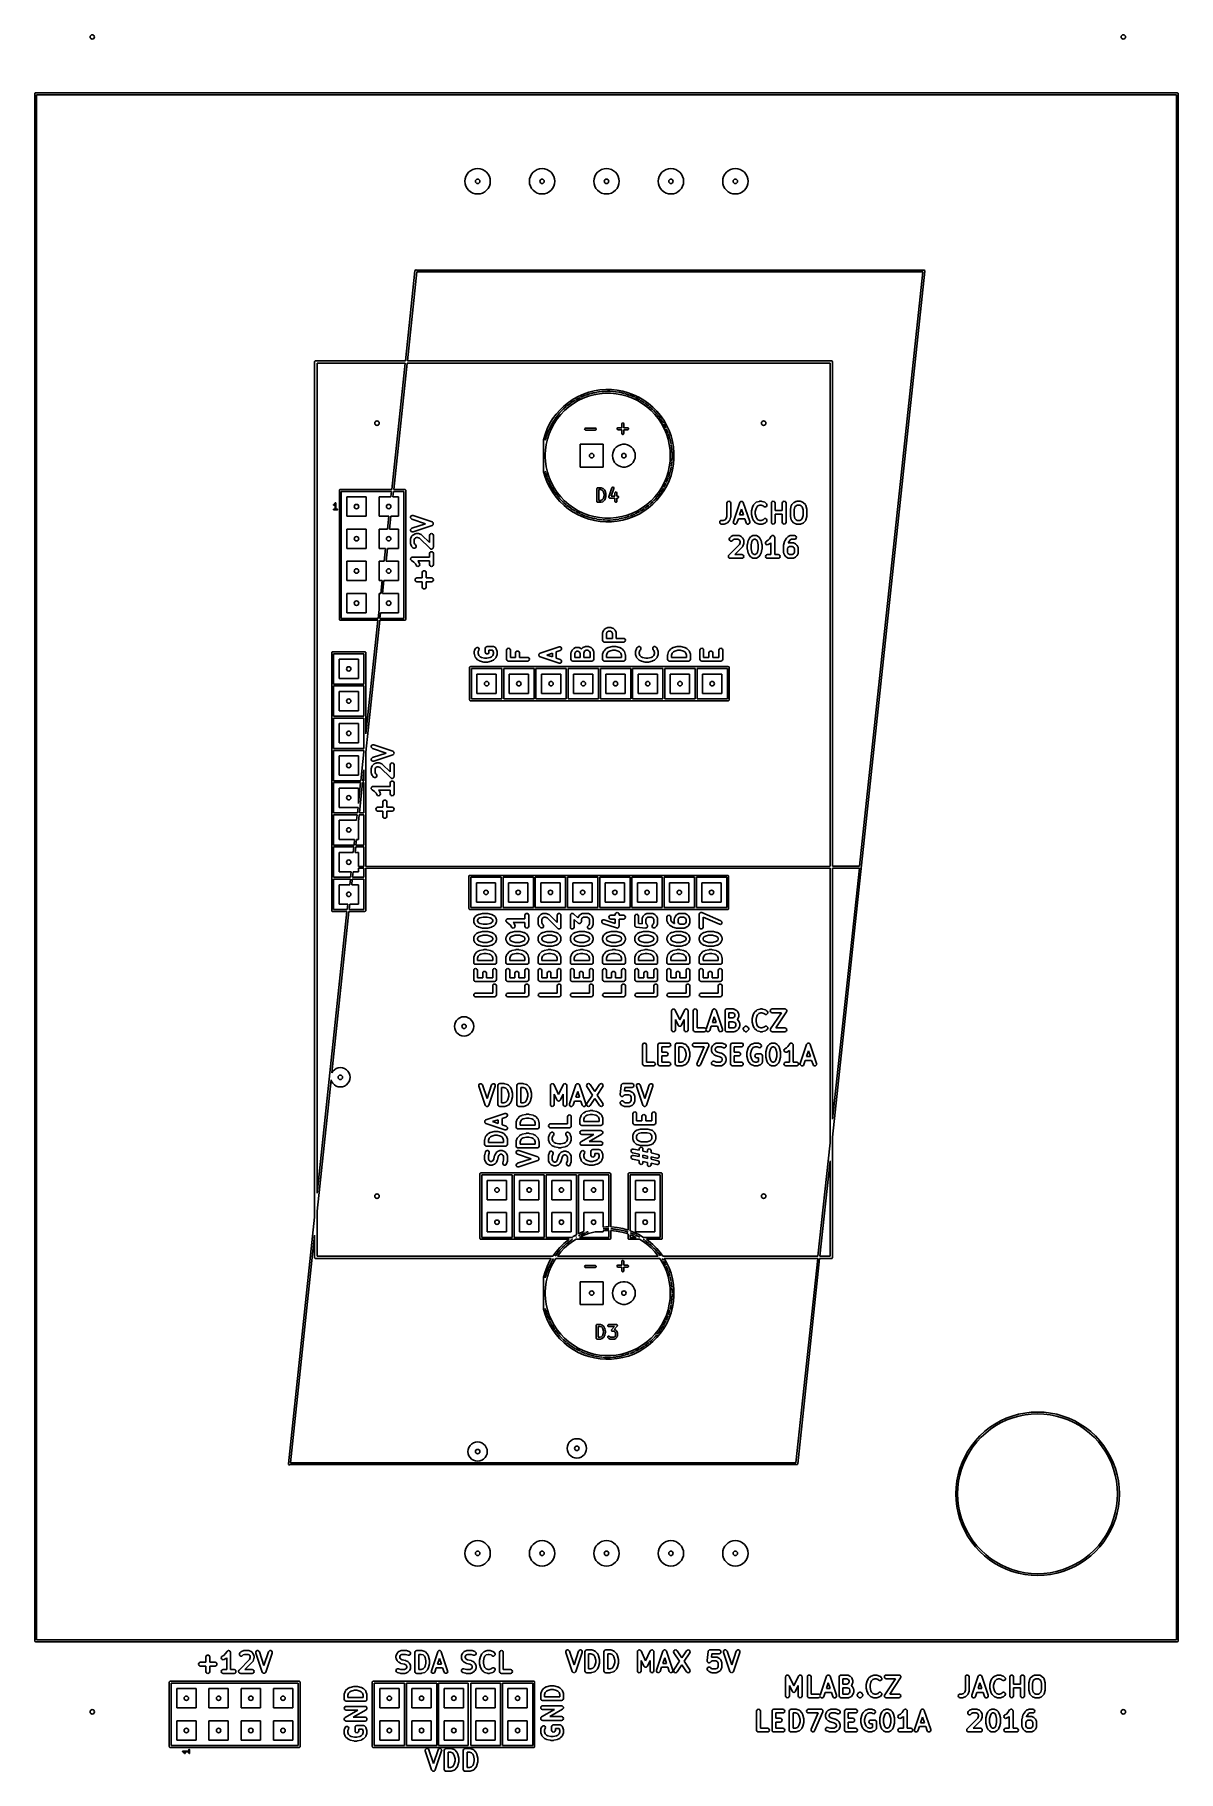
# Model space of a CAD drawing. Extents: x 0.02 to 3.57, y 0.02 to 5.41.
import ezdxf

# ---------------------------------------------------------------- set-up
doc = ezdxf.new("R2010")
doc.units = 0
doc.header["$MEASUREMENT"] = 0
doc.layers.add('BLACK', color=7, linetype='CONTINUOUS')

msp = doc.modelspace()

# ---------------------------------------------------------------- linework, layer by layer
at = {"layer": 'BLACK', "linetype": 'CONTINUOUS'}
for p, q in [((0.021394, 5.2235), (0.021461, 5.22388)), ((0.021394, 0.420346), (0.021394, 5.2235)), ((0.021438, 5.22401), (0.021504, 5.22412)), ((0.021461, 5.22388), (0.021438, 5.22401)), ((0.021504, 5.22412), (0.021572, 5.22451)), ((0.021572, 5.22451), (0.022065, 5.22509)), ((0.022065, 5.22509), (0.022448, 5.22576)), ((0.022448, 5.22576), (0.022699, 5.22585)), ((0.022699, 5.22585), (0.02287, 5.22605)), ((0.02287, 5.22605), (0.023626, 5.22619)), ((0.023626, 5.22619), (0.024347, 5.22645)), ((0.024347, 5.22645), (3.56765, 5.22645)), ((0.027299, 5.22054), (0.027299, 0.423299)), ((3.5647, 5.22054), (0.027299, 5.22054)), ((3.5647, 0.423299), (3.5647, 5.22054)), ((3.56765, 5.22645), (3.56804, 5.22638)), ((3.56804, 5.22638), (3.56817, 5.2264)), ((3.56817, 5.2264), (3.56828, 5.22634)), ((3.56828, 5.22634), (3.56866, 5.22627)), ((3.56866, 5.22627), (3.56925, 5.22578)), ((3.56925, 5.22578), (3.56992, 5.22539)), ((3.56992, 5.22539), (3.57001, 5.22514)), ((3.57001, 5.22514), (3.57021, 5.22497)), ((3.57021, 5.22497), (3.57034, 5.22422)), ((3.57034, 5.22422), (3.57061, 5.2235)), ((3.57061, 5.2235), (3.57061, 0.420346)), ((1.35739, 4.95952), (1.35963, 4.96691)), ((1.35963, 4.96691), (1.36326, 4.97372)), ((1.36326, 4.97372), (1.36816, 4.97968)), ((1.36816, 4.97968), (1.37413, 4.98458)), ((1.37413, 4.98458), (1.38093, 4.98822)), ((1.38093, 4.98822), (1.38832, 4.99046)), ((1.38832, 4.99046), (1.396, 4.99121)), ((1.396, 4.99121), (1.40368, 4.99046)), ((1.40368, 4.99046), (1.41107, 4.98822)), ((1.41107, 4.98822), (1.41787, 4.98458)), ((1.41787, 4.98458), (1.42384, 4.97968)), ((1.42384, 4.97968), (1.42874, 4.97372)), ((1.42874, 4.97372), (1.43237, 4.96691)), ((1.43237, 4.96691), (1.43461, 4.95952)), ((1.55739, 4.95952), (1.55963, 4.96691)), ((1.55963, 4.96691), (1.56326, 4.97372)), ((1.56326, 4.97372), (1.56816, 4.97968)), ((1.56816, 4.97968), (1.57413, 4.98458)), ((1.57413, 4.98458), (1.58093, 4.98822)), ((1.58093, 4.98822), (1.58832, 4.99046)), ((1.58832, 4.99046), (1.596, 4.99121)), ((1.596, 4.99121), (1.60368, 4.99046)), ((1.60368, 4.99046), (1.61107, 4.98822)), ((1.61107, 4.98822), (1.61787, 4.98458)), ((1.61787, 4.98458), (1.62384, 4.97968)), ((1.62384, 4.97968), (1.62874, 4.97372)), ((1.62874, 4.97372), (1.63237, 4.96691)), ((1.63237, 4.96691), (1.63461, 4.95952)), ((1.75739, 4.95952), (1.75963, 4.96691)), ((1.75963, 4.96691), (1.76326, 4.97372)), ((1.76326, 4.97372), (1.76816, 4.97968)), ((1.76816, 4.97968), (1.77413, 4.98458)), ((1.77413, 4.98458), (1.78093, 4.98822)), ((1.78093, 4.98822), (1.78832, 4.99046)), ((1.78832, 4.99046), (1.796, 4.99121)), ((1.796, 4.99121), (1.80368, 4.99046)), ((1.80368, 4.99046), (1.81107, 4.98822)), ((1.81107, 4.98822), (1.81787, 4.98458)), ((1.81787, 4.98458), (1.82384, 4.97968)), ((1.82384, 4.97968), (1.82874, 4.97372)), ((1.82874, 4.97372), (1.83237, 4.96691)), ((1.83237, 4.96691), (1.83461, 4.95952)), ((1.95739, 4.95952), (1.95963, 4.96691)), ((1.95963, 4.96691), (1.96326, 4.97372)), ((1.96326, 4.97372), (1.96816, 4.97968)), ((1.96816, 4.97968), (1.97413, 4.98458)), ((1.97413, 4.98458), (1.98093, 4.98822)), ((1.98093, 4.98822), (1.98832, 4.99046)), ((1.98832, 4.99046), (1.996, 4.99121)), ((1.996, 4.99121), (2.00368, 4.99046)), ((2.00368, 4.99046), (2.01107, 4.98822)), ((2.01107, 4.98822), (2.01787, 4.98458)), ((2.01787, 4.98458), (2.02384, 4.97968)), ((2.02384, 4.97968), (2.02874, 4.97372)), ((2.02874, 4.97372), (2.03237, 4.96691)), ((2.03237, 4.96691), (2.03461, 4.95952)), ((2.15739, 4.95952), (2.15963, 4.96691)), ((2.15963, 4.96691), (2.16326, 4.97372)), ((2.16326, 4.97372), (2.16816, 4.97968)), ((2.16816, 4.97968), (2.17413, 4.98458)), ((2.17413, 4.98458), (2.18093, 4.98822)), ((2.18093, 4.98822), (2.18832, 4.99046)), ((2.18832, 4.99046), (2.196, 4.99121)), ((2.196, 4.99121), (2.20368, 4.99046)), ((2.20368, 4.99046), (2.21107, 4.98822)), ((2.21107, 4.98822), (2.21787, 4.98458)), ((2.21787, 4.98458), (2.22384, 4.97968)), ((2.22384, 4.97968), (2.22874, 4.97372)), ((2.22874, 4.97372), (2.23237, 4.96691)), ((2.23237, 4.96691), (2.23461, 4.95952)), ((1.35663, 4.95184), (1.35739, 4.95952)), ((1.35739, 4.94416), (1.35663, 4.95184)), ((1.35963, 4.93678), (1.35739, 4.94416)), ((1.36326, 4.92997), (1.35963, 4.93678)), ((1.36816, 4.924), (1.36326, 4.92997)), ((1.37413, 4.91911), (1.36816, 4.924)), ((1.38093, 4.91547), (1.37413, 4.91911)), ((1.38832, 4.91323), (1.38093, 4.91547)), ((1.396, 4.91247), (1.38832, 4.91323)), ((1.40368, 4.91323), (1.396, 4.91247)), ((1.41107, 4.91547), (1.40368, 4.91323)), ((1.41787, 4.91911), (1.41107, 4.91547)), ((1.42384, 4.924), (1.41787, 4.91911)), ((1.42874, 4.92997), (1.42384, 4.924)), ((1.43237, 4.93678), (1.42874, 4.92997)), ((1.43461, 4.94416), (1.43237, 4.93678)), ((1.43461, 4.95952), (1.43537, 4.95184)), ((1.43537, 4.95184), (1.43461, 4.94416)), ((1.55663, 4.95184), (1.55739, 4.95952)), ((1.55739, 4.94416), (1.55663, 4.95184)), ((1.55963, 4.93678), (1.55739, 4.94416)), ((1.56326, 4.92997), (1.55963, 4.93678)), ((1.56816, 4.924), (1.56326, 4.92997)), ((1.57413, 4.91911), (1.56816, 4.924)), ((1.58093, 4.91547), (1.57413, 4.91911)), ((1.58832, 4.91323), (1.58093, 4.91547)), ((1.596, 4.91247), (1.58832, 4.91323)), ((1.60368, 4.91323), (1.596, 4.91247)), ((1.61107, 4.91547), (1.60368, 4.91323)), ((1.61787, 4.91911), (1.61107, 4.91547)), ((1.62384, 4.924), (1.61787, 4.91911)), ((1.62874, 4.92997), (1.62384, 4.924)), ((1.63237, 4.93678), (1.62874, 4.92997)), ((1.63461, 4.94416), (1.63237, 4.93678)), ((1.63461, 4.95952), (1.63537, 4.95184)), ((1.63537, 4.95184), (1.63461, 4.94416)), ((1.75663, 4.95184), (1.75739, 4.95952)), ((1.75739, 4.94416), (1.75663, 4.95184)), ((1.75963, 4.93678), (1.75739, 4.94416)), ((1.76326, 4.92997), (1.75963, 4.93678)), ((1.76816, 4.924), (1.76326, 4.92997)), ((1.77413, 4.91911), (1.76816, 4.924)), ((1.78093, 4.91547), (1.77413, 4.91911)), ((1.78832, 4.91323), (1.78093, 4.91547)), ((1.796, 4.91247), (1.78832, 4.91323)), ((1.80368, 4.91323), (1.796, 4.91247)), ((1.81107, 4.91547), (1.80368, 4.91323)), ((1.81787, 4.91911), (1.81107, 4.91547)), ((1.82384, 4.924), (1.81787, 4.91911)), ((1.82874, 4.92997), (1.82384, 4.924)), ((1.83237, 4.93678), (1.82874, 4.92997)), ((1.83461, 4.94416), (1.83237, 4.93678)), ((1.83461, 4.95952), (1.83537, 4.95184)), ((1.83537, 4.95184), (1.83461, 4.94416)), ((1.95663, 4.95184), (1.95739, 4.95952)), ((1.95739, 4.94416), (1.95663, 4.95184)), ((1.95963, 4.93678), (1.95739, 4.94416)), ((1.96326, 4.92997), (1.95963, 4.93678)), ((1.96816, 4.924), (1.96326, 4.92997)), ((1.97413, 4.91911), (1.96816, 4.924)), ((1.98093, 4.91547), (1.97413, 4.91911)), ((1.98832, 4.91323), (1.98093, 4.91547)), ((1.996, 4.91247), (1.98832, 4.91323)), ((2.00368, 4.91323), (1.996, 4.91247)), ((2.01107, 4.91547), (2.00368, 4.91323)), ((2.01787, 4.91911), (2.01107, 4.91547)), ((2.02384, 4.924), (2.01787, 4.91911)), ((2.02874, 4.92997), (2.02384, 4.924)), ((2.03237, 4.93678), (2.02874, 4.92997)), ((2.03461, 4.94416), (2.03237, 4.93678)), ((2.03461, 4.95952), (2.03537, 4.95184)), ((2.03537, 4.95184), (2.03461, 4.94416)), ((2.15663, 4.95184), (2.15739, 4.95952)), ((2.15739, 4.94416), (2.15663, 4.95184)), ((2.15963, 4.93678), (2.15739, 4.94416)), ((2.16326, 4.92997), (2.15963, 4.93678)), ((2.16816, 4.924), (2.16326, 4.92997)), ((2.17413, 4.91911), (2.16816, 4.924)), ((2.18093, 4.91547), (2.17413, 4.91911)), ((2.18832, 4.91323), (2.18093, 4.91547)), ((2.196, 4.91247), (2.18832, 4.91323)), ((2.20368, 4.91323), (2.196, 4.91247)), ((2.21107, 4.91547), (2.20368, 4.91323)), ((2.21787, 4.91911), (2.21107, 4.91547)), ((2.22384, 4.924), (2.21787, 4.91911)), ((2.22874, 4.92997), (2.22384, 4.924)), ((2.23237, 4.93678), (2.22874, 4.92997)), ((2.23461, 4.94416), (2.23237, 4.93678)), ((2.23461, 4.95952), (2.23537, 4.95184)), ((2.23537, 4.95184), (2.23461, 4.94416)), ((1.17192, 4.39488), (1.20156, 4.67423)), ((1.2071, 4.67047), (1.17786, 4.39488)), ((1.20156, 4.67423), (1.20185, 4.67522)), ((1.20185, 4.67522), (1.2033, 4.67662)), ((1.2033, 4.67662), (1.20532, 4.67676)), ((1.20532, 4.67676), (1.20585, 4.67637)), ((1.20585, 4.67637), (2.78025, 4.67637)), ((2.77827, 4.67047), (1.2071, 4.67047)), ((2.78444, 4.67261), (2.49767, 1.98462)), ((2.58143, 2.82537), (2.77827, 4.67047)), ((2.78025, 4.67637), (2.78126, 4.6762)), ((2.78126, 4.6762), (2.78182, 4.67572)), ((2.78182, 4.67572), (2.78232, 4.67576)), ((2.78232, 4.67576), (2.78395, 4.67457)), ((2.78395, 4.67457), (2.78444, 4.67261)), ((0.889795, 4.39094), (0.889988, 4.39154)), ((0.889795, 1.73583), (0.889795, 4.39094)), ((0.889988, 4.39216), (0.890354, 4.39267)), ((0.889988, 4.39154), (0.889988, 4.39216)), ((0.890354, 4.39267), (0.890547, 4.39326)), ((0.890547, 4.39326), (0.891052, 4.39363)), ((0.891052, 4.39363), (0.891418, 4.39413)), ((0.891418, 4.39413), (0.892011, 4.39432)), ((0.892011, 4.39432), (0.892516, 4.39469)), ((0.892516, 4.39469), (0.893139, 4.39469)), ((0.893139, 4.39469), (0.893732, 4.39488)), ((0.893732, 4.39488), (1.17192, 4.39488)), ((0.897669, 4.38701), (0.897669, 1.81005)), ((1.17109, 4.38701), (0.897669, 4.38701)), ((1.12949, 3.99495), (1.17109, 4.38701)), ((1.17703, 4.38701), (1.13543, 3.99495)), ((2.4898, 4.38701), (1.17703, 4.38701)), ((1.17786, 4.39488), (2.49373, 4.39488)), ((2.4898, 2.82534), (2.4898, 4.38701)), ((2.49373, 4.39488), (2.49433, 4.39469)), ((2.49433, 4.39469), (2.49495, 4.39469)), ((2.49495, 4.39469), (2.49545, 4.39432)), ((2.49545, 4.39432), (2.49605, 4.39413)), ((2.49605, 4.39413), (2.49641, 4.39363)), ((2.49641, 4.39363), (2.49692, 4.39326)), ((2.49692, 4.39326), (2.49711, 4.39267)), ((2.49711, 4.39267), (2.49748, 4.39216)), ((2.49748, 4.39216), (2.49748, 4.39154)), ((2.49748, 4.39154), (2.49767, 4.39094)), ((2.49767, 4.39094), (2.49767, 2.82535)), ((1.66379, 4.25411), (1.67762, 4.2653)), ((1.67173, 4.25318), (1.685, 4.26336)), ((1.685, 4.26336), (1.67572, 4.25664)), ((1.67762, 4.2653), (1.69237, 4.27526)), ((1.69307, 4.26198), (1.67898, 4.25175)), ((1.68559, 4.26379), (1.69963, 4.27274)), ((1.68994, 4.26694), (1.68559, 4.26379)), ((1.69963, 4.27274), (1.68994, 4.26694)), ((1.69237, 4.27526), (1.70792, 4.28391)), ((1.70803, 4.27092), (1.69307, 4.26198)), ((1.70034, 4.27316), (1.71502, 4.2808)), ((1.70501, 4.27595), (1.70034, 4.27316)), ((1.71502, 4.2808), (1.70501, 4.27595)), ((1.70792, 4.28391), (1.72416, 4.29118)), ((1.72372, 4.27847), (1.70803, 4.27092)), ((1.71584, 4.2812), (1.73106, 4.2875)), ((1.72081, 4.28361), (1.71584, 4.2812)), ((1.73106, 4.2875), (1.72081, 4.28361)), ((1.74002, 4.28459), (1.72372, 4.27847)), ((1.72416, 4.29118), (1.74096, 4.29702)), ((1.73198, 4.28785), (1.74763, 4.29279)), ((1.73723, 4.28985), (1.73198, 4.28785)), ((1.74763, 4.29279), (1.73723, 4.28985)), ((1.75681, 4.28923), (1.74002, 4.28459)), ((1.74096, 4.29702), (1.75821, 4.30138)), ((1.74864, 4.29307), (1.76459, 4.29661)), ((1.75413, 4.29462), (1.74864, 4.29307)), ((1.76459, 4.29661), (1.75413, 4.29462)), ((1.77395, 4.29234), (1.75681, 4.28923)), ((1.75821, 4.30138), (1.77577, 4.30424)), ((1.7657, 4.29682), (1.78183, 4.29894)), ((1.77138, 4.2979), (1.7657, 4.29682)), ((1.78183, 4.29894), (1.77138, 4.2979)), ((1.79129, 4.2939), (1.77395, 4.29234)), ((1.77577, 4.30424), (1.79352, 4.30557)), ((1.78301, 4.29906), (1.79921, 4.29977)), ((1.78885, 4.29965), (1.78301, 4.29906)), ((1.79921, 4.29977), (1.78885, 4.29965)), ((1.80871, 4.2939), (1.79129, 4.2939)), ((1.79352, 4.30557), (1.81131, 4.30536)), ((1.80641, 4.29985), (1.80045, 4.29978)), ((1.80045, 4.29978), (1.81659, 4.29908)), ((1.81659, 4.29908), (1.80641, 4.29985)), ((1.82605, 4.29234), (1.80871, 4.2939)), ((1.81131, 4.30536), (1.82901, 4.30362)), ((1.82392, 4.29852), (1.81789, 4.29898)), ((1.81789, 4.29898), (1.83386, 4.29688)), ((1.83386, 4.29688), (1.82392, 4.29852)), ((1.84319, 4.28923), (1.82605, 4.29234)), ((1.82901, 4.30362), (1.8465, 4.30035)), ((1.84124, 4.29566), (1.8352, 4.29666)), ((1.8352, 4.29666), (1.85087, 4.29318)), ((1.85087, 4.29318), (1.84124, 4.29566)), ((1.85998, 4.28459), (1.84319, 4.28923)), ((1.8465, 4.30035), (1.86365, 4.29558)), ((1.85825, 4.29128), (1.85223, 4.29283)), ((1.85223, 4.29283), (1.86749, 4.28802)), ((1.86749, 4.28802), (1.85825, 4.29128)), ((1.87628, 4.27847), (1.85998, 4.28459)), ((1.86365, 4.29558), (1.88031, 4.28934)), ((1.87481, 4.28544), (1.86886, 4.28754)), ((1.86886, 4.28754), (1.88361, 4.28143)), ((1.88361, 4.28143), (1.87481, 4.28544)), ((1.89197, 4.27092), (1.87628, 4.27847)), ((1.88031, 4.28934), (1.89638, 4.28169)), ((1.89079, 4.27816), (1.88497, 4.28081)), ((1.88497, 4.28081), (1.89909, 4.27346)), ((1.89909, 4.27346), (1.89079, 4.27816)), ((1.90693, 4.26198), (1.89197, 4.27092)), ((1.89638, 4.28169), (1.91172, 4.27268)), ((1.90607, 4.2695), (1.90043, 4.2727)), ((1.90043, 4.2727), (1.91382, 4.26417)), ((1.91382, 4.26417), (1.90607, 4.2695)), ((1.92102, 4.25175), (1.90693, 4.26198)), ((1.91172, 4.27268), (1.92623, 4.26238)), ((1.92053, 4.25954), (1.91512, 4.26328)), ((1.91512, 4.26328), (1.92769, 4.25363)), ((1.92769, 4.25363), (1.92053, 4.25954)), ((1.92623, 4.26238), (1.93979, 4.25087)), ((1.61959, 4.19875), (1.6288, 4.21398)), ((1.627, 4.19995), (1.6362, 4.2144)), ((1.6288, 4.21398), (1.63929, 4.22835)), ((1.6362, 4.2144), (1.62939, 4.20429)), ((1.64298, 4.21409), (1.63338, 4.19955)), ((1.63639, 4.21468), (1.64675, 4.22818)), ((1.6392, 4.21886), (1.63639, 4.21468)), ((1.64675, 4.22818), (1.6392, 4.21886)), ((1.63929, 4.22835), (1.65098, 4.24176)), ((1.65383, 4.2277), (1.64298, 4.21409)), ((1.64703, 4.22853), (1.65846, 4.241)), ((1.65025, 4.2325), (1.64703, 4.22853)), ((1.65846, 4.241), (1.65025, 4.2325)), ((1.65098, 4.24176), (1.66379, 4.25411)), ((1.66587, 4.24029), (1.65383, 4.2277)), ((1.65884, 4.24139), (1.67124, 4.25276)), ((1.66245, 4.24513), (1.65884, 4.24139)), ((1.67124, 4.25276), (1.66245, 4.24513)), ((1.67898, 4.25175), (1.66587, 4.24029)), ((1.67572, 4.25664), (1.67173, 4.25318)), ((1.93413, 4.24029), (1.92102, 4.25175)), ((1.93407, 4.24835), (1.92893, 4.2526)), ((1.92893, 4.2526), (1.94059, 4.24192)), ((1.94059, 4.24192), (1.93407, 4.24835)), ((1.94617, 4.2277), (1.93413, 4.24029)), ((1.93979, 4.25087), (1.9523, 4.23822)), ((1.94656, 4.23602), (1.94175, 4.24077)), ((1.94175, 4.24077), (1.95242, 4.22913)), ((1.95702, 4.21409), (1.94617, 4.2277)), ((1.95242, 4.22913), (1.94656, 4.23602)), ((1.9523, 4.23822), (1.96368, 4.22454)), ((1.95793, 4.22264), (1.9535, 4.22786)), ((1.9535, 4.22786), (1.96309, 4.21536)), ((1.96662, 4.19955), (1.95702, 4.21409)), ((1.96309, 4.21536), (1.95793, 4.22264)), ((1.96368, 4.22454), (1.97383, 4.20993)), ((1.96808, 4.20831), (1.96407, 4.21398)), ((1.96407, 4.21398), (1.97252, 4.2007)), ((1.97252, 4.2007), (1.96808, 4.20831)), ((1.97383, 4.20993), (1.98268, 4.19449)), ((1.60028, 4.14913), (1.60528, 4.16621)), ((1.60528, 4.16621), (1.61173, 4.18279)), ((1.60812, 4.15625), (1.6061, 4.14807)), ((1.6061, 4.14764), (1.607, 4.15171)), ((1.607, 4.15171), (1.61225, 4.16834)), ((1.61379, 4.17286), (1.60812, 4.15625)), ((1.6129, 4.15164), (1.60903, 4.13466)), ((1.61173, 4.18279), (1.61959, 4.19875)), ((1.61225, 4.16834), (1.61889, 4.18438)), ((1.61828, 4.1682), (1.6129, 4.15164)), ((1.61889, 4.18438), (1.61379, 4.17286)), ((1.62513, 4.18421), (1.61828, 4.1682)), ((1.61893, 4.18446), (1.62689, 4.19977)), ((1.6209, 4.18892), (1.61893, 4.18446)), ((1.62689, 4.19977), (1.6209, 4.18892)), ((1.63338, 4.19955), (1.62513, 4.18421)), ((1.62939, 4.20429), (1.627, 4.19995)), ((1.72809, 4.1831), (1.7291, 4.18485)), ((1.72844, 4.18112), (1.72809, 4.1831)), ((1.72999, 4.17982), (1.72844, 4.18112)), ((1.7291, 4.18485), (1.731, 4.18554)), ((1.731, 4.17964), (1.72999, 4.17982)), ((1.731, 4.18554), (1.761, 4.18554)), ((1.761, 4.17964), (1.731, 4.17964)), ((1.761, 4.18554), (1.76201, 4.18537)), ((1.7629, 4.18033), (1.761, 4.17964)), ((1.76201, 4.18537), (1.76356, 4.18407)), ((1.76391, 4.18208), (1.7629, 4.18033)), ((1.76356, 4.18407), (1.76391, 4.18208)), ((1.82859, 4.1841), (1.8296, 4.18585)), ((1.82894, 4.18212), (1.82859, 4.1841)), ((1.83049, 4.18082), (1.82894, 4.18212)), ((1.8296, 4.18585), (1.8315, 4.18654)), ((1.8315, 4.18064), (1.83049, 4.18082)), ((1.8315, 4.18654), (1.84355, 4.18654)), ((1.84355, 4.18064), (1.8315, 4.18064)), ((1.84355, 4.19859), (1.84373, 4.1996)), ((1.84355, 4.18654), (1.84355, 4.19859)), ((1.84355, 4.16859), (1.84355, 4.18064)), ((1.84424, 4.1667), (1.84355, 4.16859)), ((1.84373, 4.1996), (1.84502, 4.20115)), ((1.84599, 4.16569), (1.84424, 4.1667)), ((1.84502, 4.20115), (1.84701, 4.2015)), ((1.84798, 4.16604), (1.84599, 4.16569)), ((1.84701, 4.2015), (1.84876, 4.20049)), ((1.84927, 4.16758), (1.84798, 4.16604)), ((1.84876, 4.20049), (1.84945, 4.19859)), ((1.84945, 4.16859), (1.84927, 4.16758)), ((1.84945, 4.19859), (1.84945, 4.18654)), ((1.84945, 4.18654), (1.8615, 4.18654)), ((1.8615, 4.18064), (1.84945, 4.18064)), ((1.84945, 4.18064), (1.84945, 4.16859)), ((1.8615, 4.18654), (1.86251, 4.18637)), ((1.8634, 4.18133), (1.8615, 4.18064)), ((1.86251, 4.18637), (1.86406, 4.18507)), ((1.86441, 4.18308), (1.8634, 4.18133)), ((1.86406, 4.18507), (1.86441, 4.18308)), ((1.97487, 4.18421), (1.96662, 4.19955)), ((1.97694, 4.19314), (1.97339, 4.19923)), ((1.97339, 4.19923), (1.98064, 4.18528)), ((1.98172, 4.1682), (1.97487, 4.18421)), ((1.98064, 4.18528), (1.97694, 4.19314)), ((1.98443, 4.17726), (1.98138, 4.18372)), ((1.98138, 4.18372), (1.98739, 4.16921)), ((1.9871, 4.15164), (1.98172, 4.1682)), ((1.98268, 4.19449), (1.99016, 4.17835)), ((1.98739, 4.16921), (1.98443, 4.17726)), ((1.99097, 4.13466), (1.9871, 4.15164)), ((1.99049, 4.16078), (1.98799, 4.16757)), ((1.98799, 4.16757), (1.99271, 4.15262)), ((1.99016, 4.17835), (1.99622, 4.16162)), ((1.99271, 4.15262), (1.99049, 4.16078)), ((1.99622, 4.16162), (2.00082, 4.14443)), ((1.6002, 4.14843), (1.60029, 4.14897)), ((1.6002, 4.05157), (1.6002, 4.14843)), ((1.60029, 4.14897), (1.60028, 4.14913)), ((1.60028, 4.14913), (1.60028, 4.14913)), ((1.6061, 4.14807), (1.6061, 4.14764)), ((1.60669, 4.1174), (1.6061, 4.10435)), ((1.6061, 4.10435), (1.6061, 4.09565)), ((1.60903, 4.13466), (1.60669, 4.1174)), ((1.71457, 4.06457), (1.71457, 4.13543)), ((1.71457, 4.13543), (1.78543, 4.13543)), ((1.78543, 4.13543), (1.78543, 4.06457)), ((1.81457, 4.1), (1.81534, 4.10737)), ((1.81534, 4.09263), (1.81457, 4.1)), ((1.81534, 4.10737), (1.81763, 4.11441)), ((1.81763, 4.11441), (1.82133, 4.12083)), ((1.82133, 4.12083), (1.82629, 4.12633)), ((1.82629, 4.12633), (1.83228, 4.13069)), ((1.83228, 4.13069), (1.83905, 4.1337)), ((1.83905, 4.1337), (1.8463, 4.13524)), ((1.8463, 4.13524), (1.8537, 4.13524)), ((1.8537, 4.13524), (1.86095, 4.1337)), ((1.86095, 4.1337), (1.86772, 4.13069)), ((1.86772, 4.13069), (1.87371, 4.12633)), ((1.87371, 4.12633), (1.87867, 4.12083)), ((1.87867, 4.12083), (1.88237, 4.11441)), ((1.88237, 4.11441), (1.88466, 4.10737)), ((1.88466, 4.10737), (1.88543, 4.1)), ((1.88543, 4.1), (1.88466, 4.09263)), ((1.99331, 4.1174), (1.99097, 4.13466)), ((1.99509, 4.14383), (1.99317, 4.15091)), ((1.99317, 4.15091), (1.99656, 4.13561)), ((1.99409, 4.1), (1.99331, 4.1174)), ((1.99331, 4.0826), (1.99409, 4.1)), ((1.99656, 4.13561), (1.99509, 4.14383)), ((1.99819, 4.12655), (1.99688, 4.13387)), ((1.99688, 4.13387), (1.99892, 4.11834)), ((1.99892, 4.11834), (1.99819, 4.12655)), ((1.99975, 4.10906), (1.99908, 4.11656)), ((1.99908, 4.11656), (1.99976, 4.10092)), ((1.99977, 4.09913), (1.99908, 4.0835)), ((1.99976, 4.10092), (1.99975, 4.10906)), ((1.99978, 4.0915), (1.99977, 4.09913)), ((2.00082, 4.14443), (2.0039, 4.12691)), ((2.0039, 4.12691), (2.00547, 4.10918)), ((2.00547, 4.10918), (2.00549, 4.09139)), ((1.60046, 4.05086), (1.6002, 4.05157)), ((1.60042, 4.05031), (1.60046, 4.05086)), ((1.60546, 4.03325), (1.60042, 4.05031)), ((1.60042, 4.05031), (1.60042, 4.05031)), ((1.6061, 4.09565), (1.60669, 4.0826)), ((1.60695, 4.04851), (1.6061, 4.05236)), ((1.6061, 4.05236), (1.6061, 4.05182)), ((1.6061, 4.05182), (1.60615, 4.05174)), ((1.60615, 4.05174), (1.60695, 4.04851)), ((1.60669, 4.0826), (1.60903, 4.06534)), ((1.61214, 4.03201), (1.60703, 4.04819)), ((1.60703, 4.04819), (1.60827, 4.04322)), ((1.60903, 4.06534), (1.6129, 4.04836)), ((1.6129, 4.04836), (1.61828, 4.0318)), ((1.78543, 4.06457), (1.71457, 4.06457)), ((1.81763, 4.08559), (1.81534, 4.09263)), ((1.82133, 4.07917), (1.81763, 4.08559)), ((1.82629, 4.07367), (1.82133, 4.07917)), ((1.83228, 4.06931), (1.82629, 4.07367)), ((1.83905, 4.0663), (1.83228, 4.06931)), ((1.8463, 4.06476), (1.83905, 4.0663)), ((1.8537, 4.06476), (1.8463, 4.06476)), ((1.86095, 4.0663), (1.8537, 4.06476)), ((1.86772, 4.06931), (1.86095, 4.0663)), ((1.87371, 4.07367), (1.86772, 4.06931)), ((1.87867, 4.07917), (1.87371, 4.07367)), ((1.88237, 4.08559), (1.87867, 4.07917)), ((1.88466, 4.09263), (1.88237, 4.08559)), ((1.98172, 4.0318), (1.9871, 4.04836)), ((1.9871, 4.04836), (1.99097, 4.06534)), ((1.99272, 4.04742), (1.98802, 4.0325)), ((1.99066, 4.03975), (1.99272, 4.04742)), ((1.99097, 4.06534), (1.99331, 4.0826)), ((1.99657, 4.06443), (1.99319, 4.04916)), ((1.99319, 4.04916), (1.99521, 4.05671)), ((1.99521, 4.05671), (1.99657, 4.06443)), ((2.00094, 4.05613), (1.9964, 4.03893)), ((1.99893, 4.08171), (1.99689, 4.0662)), ((1.99689, 4.0662), (1.99826, 4.074)), ((1.99826, 4.074), (1.99893, 4.08171)), ((1.99908, 4.0835), (1.99978, 4.0915)), ((2.00398, 4.07366), (2.00094, 4.05613)), ((2.00549, 4.09139), (2.00398, 4.07366)), ((0.967047, 3.992), (0.967115, 3.99238)), ((0.967047, 3.592), (0.967047, 3.992)), ((0.967092, 3.99251), (0.967158, 3.99263)), ((0.967115, 3.99238), (0.967092, 3.99251)), ((0.967158, 3.99263), (0.967225, 3.99301)), ((0.967225, 3.99301), (0.967718, 3.9936)), ((0.967718, 3.9936), (0.968102, 3.99426)), ((0.968102, 3.99426), (0.968352, 3.99435)), ((0.968352, 3.99435), (0.968524, 3.99456)), ((0.968524, 3.99456), (0.969279, 3.99469)), ((0.969279, 3.99469), (0.97, 3.99495)), ((0.97, 3.99495), (1.12949, 3.99495)), ((1.13543, 3.99495), (1.17, 3.99495)), ((1.17, 3.99495), (1.17038, 3.99489)), ((1.17038, 3.99489), (1.17051, 3.99491)), ((1.17051, 3.99491), (1.17063, 3.99484)), ((1.17063, 3.99484), (1.17101, 3.99477)), ((1.17101, 3.99477), (1.1716, 3.99428)), ((1.1716, 3.99428), (1.17226, 3.9939)), ((1.17226, 3.9939), (1.17235, 3.99365)), ((1.17235, 3.99365), (1.17256, 3.99348)), ((1.17256, 3.99348), (1.17269, 3.99272)), ((1.17269, 3.99272), (1.17295, 3.992)), ((1.17295, 3.992), (1.17295, 3.592)), ((1.61196, 4.01669), (1.60546, 4.03325)), ((1.60827, 4.04322), (1.61214, 4.03201)), ((1.61986, 4.00075), (1.61196, 4.01669)), ((1.61875, 4.01596), (1.61231, 4.03152)), ((1.61231, 4.03152), (1.61399, 4.02662)), ((1.61399, 4.02662), (1.61875, 4.01596)), ((1.61828, 4.0318), (1.62513, 4.01579)), ((1.62674, 4.00053), (1.61901, 4.01539)), ((1.61901, 4.01539), (1.62115, 4.01058)), ((1.62911, 3.98555), (1.61986, 4.00075)), ((1.62115, 4.01058), (1.62674, 4.00053)), ((1.62513, 4.01579), (1.63338, 4.00045)), ((1.63604, 3.98586), (1.62709, 3.99991)), ((1.62709, 3.99991), (1.62968, 3.99524)), ((1.62968, 3.99524), (1.63604, 3.98586)), ((1.63338, 4.00045), (1.64298, 3.98591)), ((1.76599, 3.99746), (1.76606, 3.99785)), ((1.76599, 3.95809), (1.76599, 3.99746)), ((1.76603, 3.99798), (1.7661, 3.99809)), ((1.76606, 3.99785), (1.76603, 3.99798)), ((1.7661, 3.99809), (1.76617, 3.99847)), ((1.76617, 3.99847), (1.76666, 3.99906)), ((1.76666, 3.99906), (1.76704, 3.99973)), ((1.76704, 3.99973), (1.76729, 3.99982)), ((1.76729, 3.99982), (1.76746, 4.00002)), ((1.76746, 4.00002), (1.76822, 4.00015)), ((1.76822, 4.00015), (1.76894, 4.00042)), ((1.76894, 4.00042), (1.77831, 4.00042)), ((1.77784, 3.99451), (1.77189, 3.99451)), ((1.77189, 3.99451), (1.77189, 3.96105)), ((1.78234, 3.99301), (1.77784, 3.99451)), ((1.77831, 4.00042), (1.77918, 4.00026)), ((1.77918, 4.00026), (1.77925, 4.00026)), ((1.77925, 4.00026), (1.78487, 3.99839)), ((1.78526, 3.99009), (1.78234, 3.99301)), ((1.78487, 3.99839), (1.78577, 3.9979)), ((1.78678, 3.98706), (1.78526, 3.99009)), ((1.78577, 3.9979), (1.78587, 3.99775)), ((1.78587, 3.99775), (1.78603, 3.99768)), ((1.78603, 3.99768), (1.78978, 3.99393)), ((1.78978, 3.99393), (1.79028, 3.9932)), ((1.79028, 3.9932), (1.79033, 3.99316)), ((1.79033, 3.99316), (1.7922, 3.98941)), ((1.80364, 3.97215), (1.81301, 4.00027)), ((1.81861, 3.9984), (1.81053, 3.97417)), ((1.81301, 4.00027), (1.8135, 4.00117)), ((1.8135, 4.00117), (1.81522, 4.00223)), ((1.81522, 4.00223), (1.81722, 4.00194)), ((1.81722, 4.00194), (1.81856, 4.00042)), ((1.81856, 4.00042), (1.81861, 3.9984)), ((1.95702, 3.98591), (1.96662, 4.00045)), ((1.97414, 3.99056), (1.96403, 3.97592)), ((1.97253, 3.99931), (1.96412, 3.9861)), ((1.96412, 3.9861), (1.96838, 3.99216)), ((1.96662, 4.00045), (1.97487, 4.01579)), ((1.96838, 3.99216), (1.97253, 3.99931)), ((1.98065, 4.01474), (1.97343, 4.00085)), ((1.97343, 4.00085), (1.9772, 4.00735)), ((1.98294, 4.00602), (1.97414, 3.99056)), ((1.97487, 4.01579), (1.98172, 4.0318)), ((1.9772, 4.00735), (1.98065, 4.01474)), ((1.9874, 4.03082), (1.98141, 4.01636)), ((1.98141, 4.01636), (1.98464, 4.02325)), ((1.99038, 4.02218), (1.98294, 4.00602)), ((1.98464, 4.02325), (1.9874, 4.03082)), ((1.98802, 4.0325), (1.99066, 4.03975)), ((1.9964, 4.03893), (1.99038, 4.02218)), ((0.948442, 3.94737), (0.948936, 3.94794)), ((0.948495, 3.94662), (0.948442, 3.94737)), ((0.949064, 3.94612), (0.948495, 3.94662)), ((0.948936, 3.94794), (0.950667, 3.9488)), ((0.949816, 3.94618), (0.949064, 3.94612)), ((0.951691, 3.94711), (0.949816, 3.94618)), ((0.950667, 3.9488), (0.95236, 3.9505)), ((0.951797, 3.94724), (0.951691, 3.94711)), ((0.951946, 3.9473), (0.951797, 3.94724)), ((0.953821, 3.94917), (0.951946, 3.9473)), ((0.95236, 3.9505), (0.954181, 3.95323)), ((0.95386, 3.94927), (0.953821, 3.94917)), ((0.953944, 3.94932), (0.95386, 3.94927)), ((0.954016, 3.94943), (0.953944, 3.94932)), ((0.954016, 3.93398), (0.954016, 3.94943)), ((0.954181, 3.95323), (0.954265, 3.95328)), ((0.954265, 3.95328), (0.954304, 3.95338)), ((0.954304, 3.95338), (0.954569, 3.95349)), ((0.954569, 3.95349), (0.954807, 3.95365)), ((0.954807, 3.95365), (0.954906, 3.95363)), ((0.954906, 3.95363), (0.955, 3.95366)), ((0.955, 3.95366), (0.955265, 3.95356)), ((0.955265, 3.95356), (0.955546, 3.9535)), ((0.955546, 3.9535), (0.955602, 3.95342)), ((0.955602, 3.95342), (0.955696, 3.95338)), ((0.955696, 3.95338), (0.955806, 3.95311)), ((0.955806, 3.95311), (0.955965, 3.95287)), ((0.955965, 3.95287), (0.955945, 3.95277)), ((0.955945, 3.95277), (0.955984, 3.95268)), ((0.955984, 3.95268), (0.955984, 3.93398)), ((0.972953, 3.98905), (0.972953, 3.59495)), ((1.12886, 3.98905), (0.972953, 3.98905)), ((0.99, 3.912), (0.99, 3.972)), ((0.99, 3.972), (1.05, 3.972)), ((1.05, 3.972), (1.05, 3.912)), ((1.09, 3.912), (1.09, 3.972)), ((1.09, 3.972), (1.12706, 3.972)), ((1.12706, 3.972), (1.12886, 3.98905)), ((1.1348, 3.98905), (1.13299, 3.972)), ((1.13299, 3.972), (1.15, 3.972)), ((1.16705, 3.98905), (1.1348, 3.98905)), ((1.15, 3.972), (1.15, 3.912)), ((1.16705, 3.59495), (1.16705, 3.98905)), ((1.63965, 3.97121), (1.62911, 3.98555)), ((1.64658, 3.97204), (1.63649, 3.98519)), ((1.63649, 3.98519), (1.63953, 3.9807)), ((1.63953, 3.9807), (1.64658, 3.97204)), ((1.65138, 3.95783), (1.63965, 3.97121)), ((1.64298, 3.98591), (1.65383, 3.9723)), ((1.65828, 3.95919), (1.64714, 3.97135)), ((1.64714, 3.97135), (1.65062, 3.96708)), ((1.65062, 3.96708), (1.65828, 3.95919)), ((1.66422, 3.94552), (1.65138, 3.95783)), ((1.65383, 3.9723), (1.66587, 3.95971)), ((1.67106, 3.9474), (1.65896, 3.9585)), ((1.65896, 3.9585), (1.66286, 3.95449)), ((1.66286, 3.95449), (1.67106, 3.9474)), ((1.67808, 3.93436), (1.66422, 3.94552)), ((1.66587, 3.95971), (1.67898, 3.94825)), ((1.68482, 3.93677), (1.67185, 3.94672)), ((1.67185, 3.94672), (1.67615, 3.94301)), ((1.67615, 3.94301), (1.68482, 3.93677)), ((1.67898, 3.94825), (1.69307, 3.93802)), ((1.69946, 3.92737), (1.68572, 3.93612)), ((1.68572, 3.93612), (1.6904, 3.93275)), ((1.69307, 3.93802), (1.70803, 3.92908)), ((1.76625, 3.95737), (1.76599, 3.95809)), ((1.76638, 3.95662), (1.76625, 3.95737)), ((1.76659, 3.95645), (1.76638, 3.95662)), ((1.76668, 3.9562), (1.76659, 3.95645)), ((1.76734, 3.95581), (1.76668, 3.9562)), ((1.76793, 3.95532), (1.76734, 3.95581)), ((1.76831, 3.95525), (1.76793, 3.95532)), ((1.76843, 3.95519), (1.76831, 3.95525)), ((1.76856, 3.95521), (1.76843, 3.95519)), ((1.76894, 3.95514), (1.76856, 3.95521)), ((1.77831, 3.95514), (1.76894, 3.95514)), ((1.77189, 3.96105), (1.77784, 3.96105)), ((1.77784, 3.96105), (1.78234, 3.96255)), ((1.77838, 3.95516), (1.77831, 3.95514)), ((1.77925, 3.95529), (1.77838, 3.95516)), ((1.78487, 3.95717), (1.77925, 3.95529)), ((1.78234, 3.96255), (1.78526, 3.96547)), ((1.78501, 3.95728), (1.78487, 3.95717)), ((1.78519, 3.95729), (1.78501, 3.95728)), ((1.78603, 3.95788), (1.78519, 3.95729)), ((1.78526, 3.96547), (1.78678, 3.9685)), ((1.78978, 3.96163), (1.78603, 3.95788)), ((1.78849, 3.98023), (1.78678, 3.98706)), ((1.78678, 3.9685), (1.78849, 3.97533)), ((1.78849, 3.97533), (1.78849, 3.98023)), ((1.7898, 3.96169), (1.78978, 3.96163)), ((1.79033, 3.9624), (1.7898, 3.96169)), ((1.7922, 3.96615), (1.79033, 3.9624)), ((1.7922, 3.98941), (1.79235, 3.98892)), ((1.79222, 3.96629), (1.7922, 3.96615)), ((1.79243, 3.96675), (1.79222, 3.96629)), ((1.79235, 3.98892), (1.79243, 3.98881)), ((1.79243, 3.98881), (1.7943, 3.98131)), ((1.7943, 3.97425), (1.79243, 3.96675)), ((1.79439, 3.97497), (1.79429, 3.97439)), ((1.79429, 3.97439), (1.7943, 3.97425)), ((1.7943, 3.98131), (1.79434, 3.98072)), ((1.79434, 3.98072), (1.79439, 3.98059)), ((1.79439, 3.98059), (1.79439, 3.97497)), ((1.80353, 3.97173), (1.80364, 3.97193)), ((1.80367, 3.97094), (1.80353, 3.97173)), ((1.80364, 3.97193), (1.80364, 3.97215)), ((1.80369, 3.97013), (1.80367, 3.97094)), ((1.80384, 3.96996), (1.80369, 3.97013)), ((1.80388, 3.96974), (1.80384, 3.96996)), ((1.8045, 3.96922), (1.80388, 3.96974)), ((1.80503, 3.96862), (1.8045, 3.96922)), ((1.80525, 3.96859), (1.80503, 3.96862)), ((1.80543, 3.96844), (1.80525, 3.96859)), ((1.80644, 3.96826), (1.80543, 3.96844)), ((1.82223, 3.96826), (1.80644, 3.96826)), ((1.81053, 3.97417), (1.82223, 3.97417)), ((1.82223, 3.98434), (1.82241, 3.98535)), ((1.82223, 3.97417), (1.82223, 3.98434)), ((1.82223, 3.95809), (1.82223, 3.96826)), ((1.82292, 3.9562), (1.82223, 3.95809)), ((1.82241, 3.98535), (1.82371, 3.9869)), ((1.82467, 3.95519), (1.82292, 3.9562)), ((1.82371, 3.9869), (1.8257, 3.98725)), ((1.82666, 3.95554), (1.82467, 3.95519)), ((1.8257, 3.98725), (1.82745, 3.98624)), ((1.82796, 3.95708), (1.82666, 3.95554)), ((1.82745, 3.98624), (1.82814, 3.98434)), ((1.82814, 3.95809), (1.82796, 3.95708)), ((1.82814, 3.98434), (1.82814, 3.97417)), ((1.82814, 3.97417), (1.83081, 3.97417)), ((1.83081, 3.96826), (1.82814, 3.96826)), ((1.82814, 3.96826), (1.82814, 3.95809)), ((1.83081, 3.97417), (1.83182, 3.97399)), ((1.83271, 3.96896), (1.83081, 3.96826)), ((1.83182, 3.97399), (1.83337, 3.97269)), ((1.83372, 3.9707), (1.83271, 3.96896)), ((1.83337, 3.97269), (1.83372, 3.9707)), ((1.89197, 3.92908), (1.90693, 3.93802)), ((1.9138, 3.93582), (1.90052, 3.92736)), ((1.90654, 3.93079), (1.9138, 3.93582)), ((1.90693, 3.93802), (1.92102, 3.94825)), ((1.92668, 3.93797), (1.9122, 3.92763)), ((1.92768, 3.94636), (1.9152, 3.93679)), ((1.9152, 3.93679), (1.92098, 3.94079)), ((1.92098, 3.94079), (1.92768, 3.94636)), ((1.92102, 3.94825), (1.93413, 3.95971)), ((1.94021, 3.94952), (1.92668, 3.93797)), ((1.94058, 3.95808), (1.929, 3.94747)), ((1.929, 3.94747), (1.93448, 3.95202)), ((1.93413, 3.95971), (1.94617, 3.9723)), ((1.93448, 3.95202), (1.94058, 3.95808)), ((1.95269, 3.9622), (1.94021, 3.94952)), ((1.95242, 3.97087), (1.94182, 3.95931)), ((1.94182, 3.95931), (1.94694, 3.96439)), ((1.94617, 3.9723), (1.95702, 3.98591)), ((1.94694, 3.96439), (1.95242, 3.97087)), ((1.96403, 3.97592), (1.95269, 3.9622)), ((1.9631, 3.98465), (1.95355, 3.97222)), ((1.95355, 3.97222), (1.95827, 3.9778)), ((1.95827, 3.9778), (1.9631, 3.98465)), ((2.16983, 3.95235), (2.17062, 3.9553)), ((2.16983, 3.91113), (2.16983, 3.95235)), ((2.17062, 3.9553), (2.17278, 3.95746)), ((2.17278, 3.95746), (2.17573, 3.95825)), ((2.17573, 3.95825), (2.17869, 3.95746)), ((2.17869, 3.95746), (2.18085, 3.9553)), ((2.18085, 3.9553), (2.18164, 3.95235)), ((2.18164, 3.95235), (2.18164, 3.91017)), ((2.18981, 3.89516), (2.2095, 3.95422)), ((2.2095, 3.95422), (2.21015, 3.95521)), ((2.21015, 3.95521), (2.21068, 3.95627)), ((2.21068, 3.95627), (2.21099, 3.95647)), ((2.21099, 3.95647), (2.21118, 3.95677)), ((2.21118, 3.95677), (2.21225, 3.9573)), ((2.21225, 3.9573), (2.21323, 3.95795)), ((2.21323, 3.95795), (2.2136, 3.95797)), ((2.2136, 3.95797), (2.21392, 3.95813)), ((2.21392, 3.95813), (2.2151, 3.95806)), ((2.2151, 3.95806), (2.21629, 3.95813)), ((2.21629, 3.95813), (2.21661, 3.95797)), ((2.21661, 3.95797), (2.21697, 3.95795)), ((2.21697, 3.95795), (2.21796, 3.9573)), ((2.21796, 3.9573), (2.21902, 3.95677)), ((2.21902, 3.95677), (2.21922, 3.95647)), ((2.21922, 3.95647), (2.21952, 3.95627)), ((2.21952, 3.95627), (2.22005, 3.95521)), ((2.22005, 3.95521), (2.2207, 3.95422)), ((2.2207, 3.95422), (2.24039, 3.89516)), ((2.24593, 3.92847), (2.24874, 3.93972)), ((2.24874, 3.93972), (2.24906, 3.94029)), ((2.24906, 3.94029), (2.24919, 3.94093)), ((2.24919, 3.94093), (2.252, 3.94655)), ((2.252, 3.94655), (2.25263, 3.94727)), ((2.25263, 3.94727), (2.25311, 3.94809)), ((2.25311, 3.94809), (2.25873, 3.95371)), ((2.26004, 3.93623), (2.25757, 3.92631)), ((2.25873, 3.95371), (2.25991, 3.95439)), ((2.25991, 3.95439), (2.26104, 3.95514)), ((2.26214, 3.94041), (2.26004, 3.93623)), ((2.26104, 3.95514), (2.26948, 3.95795)), ((2.2661, 3.94438), (2.26214, 3.94041)), ((2.2723, 3.94644), (2.2661, 3.94438)), ((2.26948, 3.95795), (2.27043, 3.95801)), ((2.27043, 3.95801), (2.27135, 3.95825)), ((2.27135, 3.95825), (2.27697, 3.95825)), ((2.27601, 3.94644), (2.2723, 3.94644)), ((2.28222, 3.94438), (2.27601, 3.94644)), ((2.27697, 3.95825), (2.27789, 3.95801)), ((2.27789, 3.95801), (2.27884, 3.95795)), ((2.27884, 3.95795), (2.28727, 3.95514)), ((2.28404, 3.94255), (2.28222, 3.94438)), ((2.28669, 3.94102), (2.28404, 3.94255)), ((2.28975, 3.94102), (2.28669, 3.94102)), ((2.28727, 3.95514), (2.28841, 3.95439)), ((2.28841, 3.95439), (2.28958, 3.95371)), ((2.28958, 3.95371), (2.29239, 3.9509)), ((2.29239, 3.94255), (2.28975, 3.94102)), ((2.29239, 3.9509), (2.29392, 3.94825)), ((2.29392, 3.9452), (2.29239, 3.94255)), ((2.29392, 3.94825), (2.29392, 3.9452)), ((2.30762, 3.95235), (2.30841, 3.9553)), ((2.30762, 3.89329), (2.30762, 3.95235)), ((2.30841, 3.9553), (2.31057, 3.95746)), ((2.31057, 3.95746), (2.31353, 3.95825)), ((2.31353, 3.95825), (2.31648, 3.95746)), ((2.31648, 3.95746), (2.31864, 3.9553)), ((2.31864, 3.9553), (2.31943, 3.95235)), ((2.31943, 3.95235), (2.31943, 3.93013)), ((2.34137, 3.95235), (2.34216, 3.9553)), ((2.34137, 3.93013), (2.34137, 3.95235)), ((2.34216, 3.9553), (2.34432, 3.95746)), ((2.34432, 3.95746), (2.34727, 3.95825)), ((2.34727, 3.95825), (2.35023, 3.95746)), ((2.35023, 3.95746), (2.35239, 3.9553)), ((2.35239, 3.9553), (2.35318, 3.95235)), ((2.35318, 3.95235), (2.35318, 3.89329)), ((2.36685, 3.9341), (2.36967, 3.94535)), ((2.36967, 3.94535), (2.36969, 3.94539)), ((2.36969, 3.94544), (2.37043, 3.94672)), ((2.36969, 3.94539), (2.36969, 3.94544)), ((2.37043, 3.94672), (2.37115, 3.94802)), ((2.37115, 3.94802), (2.37119, 3.94804)), ((2.37119, 3.94804), (2.37122, 3.94809)), ((2.37122, 3.94809), (2.37684, 3.95371)), ((2.37684, 3.95371), (2.37767, 3.95419)), ((2.37767, 3.95419), (2.37838, 3.95482)), ((2.37838, 3.95482), (2.384, 3.95763)), ((2.38073, 3.94089), (2.37849, 3.93194)), ((2.38452, 3.94468), (2.38073, 3.94089)), ((2.384, 3.95763), (2.38533, 3.9579)), ((2.38804, 3.94644), (2.38452, 3.94468)), ((2.38533, 3.9579), (2.38664, 3.95825)), ((2.38664, 3.95825), (2.39789, 3.95825)), ((2.3965, 3.94644), (2.38804, 3.94644)), ((2.40002, 3.94468), (2.3965, 3.94644)), ((2.39789, 3.95825), (2.3992, 3.9579)), ((2.3992, 3.9579), (2.40053, 3.95763)), ((2.40381, 3.94089), (2.40002, 3.94468)), ((2.40053, 3.95763), (2.40616, 3.95482)), ((2.40605, 3.93194), (2.40381, 3.94089)), ((2.40616, 3.95482), (2.40687, 3.95419)), ((2.40687, 3.95419), (2.40769, 3.95371)), ((2.40769, 3.95371), (2.41332, 3.94809)), ((2.41332, 3.94809), (2.41334, 3.94804)), ((2.41334, 3.94804), (2.41339, 3.94802)), ((2.41339, 3.94802), (2.4141, 3.94672)), ((2.4141, 3.94672), (2.41484, 3.94544)), ((2.41484, 3.94544), (2.41484, 3.94539)), ((2.41484, 3.94539), (2.41487, 3.94535)), ((2.41487, 3.94535), (2.41768, 3.9341)), ((0.948391, 3.933), (0.94868, 3.93369)), ((0.94868, 3.9323), (0.948391, 3.933)), ((0.94868, 3.93369), (0.949376, 3.93398)), ((0.949376, 3.93201), (0.94868, 3.9323)), ((0.949376, 3.93398), (0.954016, 3.93398)), ((0.955, 3.93201), (0.949376, 3.93201)), ((0.960624, 3.93201), (0.955, 3.93201)), ((0.955984, 3.93398), (0.960624, 3.93398)), ((0.960624, 3.93398), (0.96132, 3.93369)), ((0.96132, 3.9323), (0.960624, 3.93201)), ((0.96132, 3.93369), (0.961609, 3.933)), ((0.961609, 3.933), (0.96132, 3.9323)), ((1.05, 3.912), (0.99, 3.912)), ((1.12069, 3.912), (1.09, 3.912)), ((1.11645, 3.872), (1.12069, 3.912)), ((1.12663, 3.912), (1.12238, 3.872)), ((1.15, 3.912), (1.12663, 3.912)), ((1.18787, 3.9073), (1.18805, 3.91035)), ((1.18923, 3.90457), (1.18787, 3.9073)), ((1.18805, 3.91035), (1.18973, 3.9129)), ((1.19178, 3.90288), (1.18923, 3.90457)), ((1.18973, 3.9129), (1.19247, 3.91427)), ((1.23403, 3.8888), (1.19178, 3.90288)), ((1.19178, 3.87472), (1.23403, 3.8888)), ((1.19247, 3.91427), (1.19552, 3.91409)), ((1.19552, 3.91409), (1.25457, 3.8944)), ((1.25457, 3.8832), (1.19552, 3.86351)), ((1.25457, 3.8944), (1.25556, 3.89375)), ((1.25556, 3.88385), (1.25457, 3.8832)), ((1.25556, 3.89375), (1.25662, 3.89322)), ((1.25662, 3.88438), (1.25556, 3.88385)), ((1.25662, 3.89322), (1.25682, 3.89292)), ((1.25682, 3.88468), (1.25662, 3.88438)), ((1.25682, 3.89292), (1.25712, 3.89272)), ((1.25712, 3.88488), (1.25682, 3.88468)), ((1.25712, 3.89272), (1.25765, 3.89166)), ((1.25765, 3.88594), (1.25712, 3.88488)), ((1.25765, 3.89166), (1.25831, 3.89067)), ((1.25831, 3.88693), (1.25765, 3.88594)), ((1.25831, 3.89067), (1.25833, 3.89031)), ((1.25833, 3.88729), (1.25831, 3.88693)), ((1.25833, 3.89031), (1.25849, 3.88998)), ((1.25849, 3.88762), (1.25833, 3.88729)), ((1.25849, 3.88998), (1.25842, 3.8888)), ((1.25842, 3.8888), (1.25849, 3.88762)), ((1.69285, 3.92444), (1.67808, 3.93436)), ((1.6904, 3.93275), (1.69946, 3.92737)), ((1.70843, 3.91584), (1.69285, 3.92444)), ((1.71486, 3.91928), (1.70047, 3.92677)), ((1.70047, 3.92677), (1.7055, 3.92378)), ((1.7055, 3.92378), (1.71486, 3.91928)), ((1.70803, 3.92908), (1.72372, 3.92153)), ((1.72469, 3.90861), (1.70843, 3.91584)), ((1.73091, 3.91256), (1.71597, 3.91875)), ((1.71597, 3.91875), (1.72132, 3.91617)), ((1.72132, 3.91617), (1.73091, 3.91256)), ((1.72372, 3.92153), (1.74002, 3.91541)), ((1.74151, 3.90282), (1.72469, 3.90861)), ((1.74748, 3.90726), (1.73212, 3.9121)), ((1.73212, 3.9121), (1.73776, 3.90998)), ((1.73776, 3.90998), (1.74748, 3.90726)), ((1.74002, 3.91541), (1.75681, 3.91077)), ((1.75877, 3.8985), (1.74151, 3.90282)), ((1.76446, 3.90342), (1.74878, 3.9069)), ((1.74878, 3.9069), (1.75467, 3.90525)), ((1.75467, 3.90525), (1.76446, 3.90342)), ((1.75681, 3.91077), (1.77395, 3.90766)), ((1.77634, 3.89569), (1.75877, 3.8985)), ((1.78171, 3.90107), (1.76583, 3.90316)), ((1.76583, 3.90316), (1.77193, 3.90202)), ((1.77193, 3.90202), (1.78171, 3.90107)), ((1.77395, 3.90766), (1.79129, 3.9061)), ((1.79409, 3.89441), (1.77634, 3.89569)), ((1.7991, 3.90024), (1.78315, 3.90093)), ((1.78315, 3.90093), (1.78941, 3.90032)), ((1.78941, 3.90032), (1.7991, 3.90024)), ((1.79129, 3.9061), (1.80871, 3.9061)), ((1.81188, 3.89467), (1.79409, 3.89441)), ((1.8165, 3.90092), (1.80059, 3.90022)), ((1.80059, 3.90022), (1.80697, 3.90016)), ((1.80697, 3.90016), (1.8165, 3.90092)), ((1.80871, 3.9061), (1.82605, 3.90766)), ((1.82958, 3.89647), (1.81188, 3.89467)), ((1.83378, 3.90311), (1.81802, 3.90104)), ((1.81802, 3.90104), (1.82447, 3.90155)), ((1.82447, 3.90155), (1.83378, 3.90311)), ((1.82605, 3.90766), (1.84319, 3.91077)), ((1.84706, 3.89978), (1.82958, 3.89647)), ((1.8508, 3.9068), (1.83532, 3.90337)), ((1.83532, 3.90337), (1.84179, 3.90446)), ((1.84179, 3.90446), (1.8508, 3.9068)), ((1.84319, 3.91077), (1.85998, 3.91541)), ((1.86419, 3.9046), (1.84706, 3.89978)), ((1.86744, 3.91196), (1.85235, 3.90721)), ((1.85235, 3.90721), (1.85878, 3.90888)), ((1.85878, 3.90888), (1.86744, 3.91196)), ((1.85998, 3.91541), (1.87628, 3.92153)), ((1.88084, 3.91088), (1.86419, 3.9046)), ((1.88357, 3.91855), (1.86897, 3.91251)), ((1.86897, 3.91251), (1.87532, 3.91477)), ((1.87532, 3.91477), (1.88357, 3.91855)), ((1.87628, 3.92153), (1.89197, 3.92908)), ((1.89688, 3.91857), (1.88084, 3.91088)), ((1.89906, 3.92653), (1.88507, 3.91925)), ((1.88507, 3.91925), (1.89128, 3.9221)), ((1.89128, 3.9221), (1.89906, 3.92653)), ((1.9122, 3.92763), (1.89688, 3.91857)), ((1.90052, 3.92736), (1.90654, 3.93079)), ((2.14733, 3.89329), (2.14812, 3.89625)), ((2.14812, 3.89034), (2.14733, 3.89329)), ((2.14812, 3.89625), (2.15028, 3.89841)), ((2.15028, 3.88818), (2.14812, 3.89034)), ((2.15028, 3.89841), (2.15324, 3.8992)), ((2.15324, 3.88739), (2.15028, 3.88818)), ((2.15324, 3.8992), (2.1579, 3.8992)), ((2.15886, 3.88739), (2.15324, 3.88739)), ((2.1579, 3.8992), (2.16411, 3.90127)), ((2.15978, 3.88763), (2.15886, 3.88739)), ((2.16073, 3.88769), (2.15978, 3.88763)), ((2.16916, 3.8905), (2.16073, 3.88769)), ((2.16411, 3.90127), (2.16776, 3.90492)), ((2.16776, 3.90492), (2.16983, 3.91113)), ((2.1703, 3.89125), (2.16916, 3.8905)), ((2.17147, 3.89193), (2.1703, 3.89125)), ((2.1771, 3.89755), (2.17147, 3.89193)), ((2.17777, 3.89873), (2.1771, 3.89755)), ((2.17852, 3.89986), (2.17777, 3.89873)), ((2.18133, 3.9083), (2.17852, 3.89986)), ((2.18139, 3.90925), (2.18133, 3.9083)), ((2.18164, 3.91017), (2.18139, 3.90925)), ((2.18963, 3.89211), (2.18981, 3.89516)), ((2.191, 3.88938), (2.18963, 3.89211)), ((2.19355, 3.88769), (2.191, 3.88938)), ((2.1966, 3.88751), (2.19355, 3.88769)), ((2.19934, 3.88888), (2.1966, 3.88751)), ((2.20102, 3.89143), (2.19934, 3.88888)), ((2.2053, 3.90426), (2.20102, 3.89143)), ((2.22491, 3.90426), (2.2053, 3.90426)), ((2.2151, 3.93367), (2.20924, 3.91607)), ((2.20924, 3.91607), (2.22097, 3.91607)), ((2.22097, 3.91607), (2.2151, 3.93367)), ((2.22918, 3.89143), (2.22491, 3.90426)), ((2.23087, 3.88888), (2.22918, 3.89143)), ((2.2336, 3.88751), (2.23087, 3.88888)), ((2.23665, 3.88769), (2.2336, 3.88751)), ((2.23921, 3.88938), (2.23665, 3.88769)), ((2.24057, 3.89211), (2.23921, 3.88938)), ((2.24039, 3.89516), (2.24057, 3.89211)), ((2.24575, 3.92704), (2.24594, 3.92774)), ((2.24575, 3.9186), (2.24575, 3.92704)), ((2.24594, 3.9179), (2.24575, 3.9186)), ((2.24594, 3.92774), (2.24593, 3.92847)), ((2.24593, 3.91717), (2.24594, 3.9179)), ((2.24874, 3.90592), (2.24593, 3.91717)), ((2.24906, 3.90535), (2.24874, 3.90592)), ((2.24919, 3.90471), (2.24906, 3.90535)), ((2.252, 3.89909), (2.24919, 3.90471)), ((2.25263, 3.89838), (2.252, 3.89909)), ((2.25311, 3.89755), (2.25263, 3.89838)), ((2.25873, 3.89193), (2.25311, 3.89755)), ((2.25757, 3.92631), (2.25757, 3.91933)), ((2.25757, 3.91933), (2.26004, 3.90942)), ((2.25991, 3.89125), (2.25873, 3.89193)), ((2.26104, 3.8905), (2.25991, 3.89125)), ((2.26004, 3.90942), (2.26214, 3.90523)), ((2.26948, 3.88769), (2.26104, 3.8905)), ((2.26214, 3.90523), (2.2661, 3.90127)), ((2.2661, 3.90127), (2.2723, 3.8992)), ((2.27043, 3.88763), (2.26948, 3.88769)), ((2.27135, 3.88739), (2.27043, 3.88763)), ((2.27697, 3.88739), (2.27135, 3.88739)), ((2.2723, 3.8992), (2.27601, 3.8992)), ((2.27601, 3.8992), (2.28222, 3.90127)), ((2.27789, 3.88763), (2.27697, 3.88739)), ((2.27884, 3.88769), (2.27789, 3.88763)), ((2.28727, 3.8905), (2.27884, 3.88769)), ((2.28222, 3.90127), (2.28404, 3.90309)), ((2.28404, 3.90309), (2.28669, 3.90462)), ((2.28669, 3.90462), (2.28975, 3.90462)), ((2.28841, 3.89125), (2.28727, 3.8905)), ((2.28958, 3.89193), (2.28841, 3.89125)), ((2.29239, 3.89474), (2.28958, 3.89193)), ((2.28975, 3.90462), (2.29239, 3.90309)), ((2.29239, 3.90309), (2.29392, 3.90045)), ((2.29392, 3.89739), (2.29239, 3.89474)), ((2.29392, 3.90045), (2.29392, 3.89739)), ((2.30841, 3.89034), (2.30762, 3.89329)), ((2.31057, 3.88818), (2.30841, 3.89034)), ((2.31353, 3.88739), (2.31057, 3.88818)), ((2.31648, 3.88818), (2.31353, 3.88739)), ((2.31864, 3.89034), (2.31648, 3.88818)), ((2.31943, 3.89329), (2.31864, 3.89034)), ((2.31943, 3.93013), (2.34137, 3.93013)), ((2.34137, 3.91832), (2.31943, 3.91832)), ((2.31943, 3.91832), (2.31943, 3.89329)), ((2.34137, 3.89329), (2.34137, 3.91832)), ((2.34216, 3.89034), (2.34137, 3.89329)), ((2.34432, 3.88818), (2.34216, 3.89034)), ((2.34727, 3.88739), (2.34432, 3.88818)), ((2.35023, 3.88818), (2.34727, 3.88739)), ((2.35239, 3.89034), (2.35023, 3.88818)), ((2.35318, 3.89329), (2.35239, 3.89034)), ((2.36668, 3.93266), (2.36687, 3.93337)), ((2.36668, 3.91298), (2.36668, 3.93266)), ((2.36687, 3.91228), (2.36668, 3.91298)), ((2.36687, 3.93337), (2.36685, 3.9341)), ((2.36685, 3.91155), (2.36687, 3.91228)), ((2.36967, 3.9003), (2.36685, 3.91155)), ((2.36969, 3.90025), (2.36967, 3.9003)), ((2.36969, 3.9002), (2.36969, 3.90025)), ((2.37043, 3.89892), (2.36969, 3.9002)), ((2.37115, 3.89763), (2.37043, 3.89892)), ((2.37119, 3.8976), (2.37115, 3.89763)), ((2.37122, 3.89755), (2.37119, 3.8976)), ((2.37684, 3.89193), (2.37122, 3.89755)), ((2.37767, 3.89146), (2.37684, 3.89193)), ((2.37838, 3.89082), (2.37767, 3.89146)), ((2.384, 3.88801), (2.37838, 3.89082)), ((2.37849, 3.93194), (2.37849, 3.91371)), ((2.37849, 3.91371), (2.38073, 3.90475)), ((2.38073, 3.90475), (2.38452, 3.90096)), ((2.38533, 3.88774), (2.384, 3.88801)), ((2.38452, 3.90096), (2.38804, 3.8992)), ((2.38664, 3.88739), (2.38533, 3.88774)), ((2.39789, 3.88739), (2.38664, 3.88739)), ((2.38804, 3.8992), (2.3965, 3.8992)), ((2.3965, 3.8992), (2.40002, 3.90096)), ((2.3992, 3.88774), (2.39789, 3.88739)), ((2.40053, 3.88801), (2.3992, 3.88774)), ((2.40002, 3.90096), (2.40381, 3.90475)), ((2.40616, 3.89082), (2.40053, 3.88801)), ((2.40381, 3.90475), (2.40605, 3.91371)), ((2.40605, 3.91371), (2.40605, 3.93194)), ((2.40687, 3.89146), (2.40616, 3.89082)), ((2.40769, 3.89193), (2.40687, 3.89146)), ((2.41332, 3.89755), (2.40769, 3.89193)), ((2.41334, 3.8976), (2.41332, 3.89755)), ((2.41339, 3.89763), (2.41334, 3.8976)), ((2.4141, 3.89892), (2.41339, 3.89763)), ((2.41484, 3.9002), (2.4141, 3.89892)), ((2.41487, 3.9003), (2.41484, 3.90025)), ((2.41484, 3.90025), (2.41484, 3.9002)), ((2.41768, 3.91155), (2.41487, 3.9003)), ((2.41768, 3.9341), (2.41767, 3.93337)), ((2.41767, 3.93337), (2.41786, 3.93266)), ((2.41786, 3.91298), (2.41767, 3.91228)), ((2.41767, 3.91228), (2.41768, 3.91155)), ((2.41786, 3.93266), (2.41786, 3.91298)), ((0.99, 3.812), (0.99, 3.872)), ((0.99, 3.872), (1.05, 3.872)), ((1.05, 3.872), (1.05, 3.812)), ((1.09, 3.812), (1.09, 3.872)), ((1.09, 3.872), (1.11645, 3.872)), ((1.12238, 3.872), (1.15, 3.872)), ((1.15, 3.872), (1.15, 3.812)), ((1.18775, 3.84099), (1.1881, 3.84231)), ((1.18775, 3.82693), (1.18775, 3.84099)), ((1.18787, 3.8703), (1.18923, 3.87303)), ((1.18805, 3.86725), (1.18787, 3.8703)), ((1.18973, 3.8647), (1.18805, 3.86725)), ((1.1881, 3.84231), (1.18837, 3.84364)), ((1.18837, 3.84364), (1.19118, 3.84926)), ((1.18923, 3.87303), (1.19178, 3.87472)), ((1.19247, 3.86333), (1.18973, 3.8647)), ((1.19118, 3.84926), (1.19181, 3.84997)), ((1.19181, 3.84997), (1.19229, 3.85079)), ((1.19229, 3.85079), (1.1951, 3.85361)), ((1.19552, 3.86351), (1.19247, 3.86333)), ((1.1951, 3.85361), (1.19592, 3.85408)), ((1.19592, 3.85408), (1.19663, 3.85471)), ((1.19663, 3.85471), (1.20226, 3.85753)), ((1.20132, 3.84312), (1.19956, 3.8396)), ((1.19956, 3.8396), (1.19956, 3.82833)), ((1.19956, 3.82833), (1.20132, 3.82481)), ((1.20277, 3.84458), (1.20132, 3.84312)), ((1.20226, 3.85753), (1.20359, 3.8578)), ((1.20629, 3.84634), (1.20277, 3.84458)), ((1.20359, 3.8578), (1.2049, 3.85815)), ((1.2049, 3.85815), (1.21052, 3.85815)), ((1.20957, 3.84634), (1.20629, 3.84634)), ((1.21577, 3.84427), (1.20957, 3.84634)), ((1.21052, 3.85815), (1.21144, 3.8579)), ((1.21144, 3.8579), (1.21239, 3.85785)), ((1.21239, 3.85785), (1.22083, 3.85503)), ((1.24853, 3.81151), (1.21577, 3.84427)), ((1.22083, 3.85503), (1.22196, 3.85429)), ((1.22196, 3.85429), (1.22314, 3.85361)), ((1.22314, 3.85361), (1.2468, 3.82994)), ((1.2468, 3.85224), (1.24759, 3.8552)), ((1.2468, 3.82994), (1.2468, 3.85224)), ((1.24759, 3.8552), (1.24975, 3.85736)), ((1.24975, 3.85736), (1.25271, 3.85815)), ((1.25271, 3.85815), (1.25566, 3.85736)), ((1.25566, 3.85736), (1.25782, 3.8552)), ((1.25782, 3.8552), (1.25861, 3.85224)), ((1.25861, 3.85224), (1.25861, 3.81569)), ((2.17706, 3.84225), (2.17859, 3.8449)), ((2.17706, 3.8392), (2.17706, 3.84225)), ((2.17859, 3.83655), (2.17706, 3.8392)), ((2.17859, 3.8449), (2.1814, 3.84771)), ((2.18123, 3.83502), (2.17859, 3.83655)), ((2.18429, 3.83502), (2.18123, 3.83502)), ((2.1814, 3.84771), (2.18222, 3.84819)), ((2.18222, 3.84819), (2.18293, 3.84882)), ((2.18293, 3.84882), (2.18856, 3.85163)), ((2.18694, 3.83655), (2.18429, 3.83502)), ((2.18907, 3.83868), (2.18694, 3.83655)), ((2.18856, 3.85163), (2.18989, 3.8519)), ((2.19259, 3.84044), (2.18907, 3.83868)), ((2.18989, 3.8519), (2.1912, 3.85225)), ((2.1912, 3.85225), (2.20526, 3.85225)), ((2.20387, 3.84044), (2.19259, 3.84044)), ((2.20739, 3.83868), (2.20387, 3.84044)), ((2.20526, 3.85225), (2.20657, 3.8519)), ((2.20657, 3.8519), (2.2079, 3.85163)), ((2.20884, 3.83723), (2.20739, 3.83868)), ((2.2079, 3.85163), (2.21353, 3.84882)), ((2.20853, 3.82423), (2.2106, 3.83043)), ((2.2106, 3.83371), (2.20884, 3.83723)), ((2.2106, 3.83043), (2.2106, 3.83371)), ((2.21353, 3.84882), (2.21424, 3.84819)), ((2.21424, 3.84819), (2.21506, 3.84771)), ((2.21506, 3.84771), (2.21787, 3.8449)), ((2.21787, 3.8449), (2.21835, 3.84408)), ((2.21835, 3.84408), (2.21898, 3.84337)), ((2.21898, 3.84337), (2.22179, 3.83774)), ((2.22179, 3.83774), (2.22206, 3.83641)), ((2.22206, 3.83641), (2.22241, 3.8351)), ((2.22217, 3.82856), (2.22211, 3.82761)), ((2.22241, 3.82948), (2.22217, 3.82856)), ((2.22241, 3.8351), (2.22241, 3.82948)), ((2.23328, 3.82528), (2.23609, 3.83653)), ((2.23609, 3.83653), (2.2364, 3.8371)), ((2.2364, 3.8371), (2.23654, 3.83774)), ((2.23654, 3.83774), (2.23935, 3.84337)), ((2.23935, 3.84337), (2.23998, 3.84408)), ((2.23998, 3.84408), (2.24045, 3.8449)), ((2.24045, 3.8449), (2.24327, 3.84771)), ((2.24327, 3.84771), (2.24409, 3.84819)), ((2.24409, 3.84819), (2.2448, 3.84882)), ((2.2448, 3.84882), (2.25043, 3.85163)), ((2.24739, 3.83304), (2.24491, 3.82313)), ((2.24948, 3.83723), (2.24739, 3.83304)), ((2.25094, 3.83868), (2.24948, 3.83723)), ((2.25043, 3.85163), (2.25176, 3.8519)), ((2.25446, 3.84044), (2.25094, 3.83868)), ((2.25176, 3.8519), (2.25307, 3.85225)), ((2.25307, 3.85225), (2.25869, 3.85225)), ((2.2573, 3.84044), (2.25446, 3.84044)), ((2.26082, 3.83868), (2.2573, 3.84044)), ((2.25869, 3.85225), (2.26, 3.8519)), ((2.26, 3.8519), (2.26133, 3.85163)), ((2.26227, 3.83723), (2.26082, 3.83868)), ((2.26133, 3.85163), (2.26696, 3.84882)), ((2.26437, 3.83304), (2.26227, 3.83723)), ((2.26685, 3.82313), (2.26437, 3.83304)), ((2.26696, 3.84882), (2.26767, 3.84819)), ((2.26767, 3.84819), (2.26849, 3.84771)), ((2.26849, 3.84771), (2.2713, 3.8449)), ((2.2713, 3.8449), (2.27178, 3.84408)), ((2.27178, 3.84408), (2.27241, 3.84337)), ((2.27241, 3.84337), (2.27522, 3.83774)), ((2.27522, 3.83774), (2.27535, 3.8371)), ((2.27535, 3.8371), (2.27567, 3.83653)), ((2.27567, 3.83653), (2.27848, 3.82528)), ((2.28935, 3.82983), (2.29032, 3.83273)), ((2.28997, 3.82684), (2.28935, 3.82983)), ((2.29032, 3.83273), (2.29261, 3.83476)), ((2.29261, 3.83476), (2.29737, 3.83714)), ((2.29737, 3.83714), (2.30191, 3.84168)), ((2.30191, 3.84168), (2.30721, 3.84963)), ((2.30505, 3.82811), (2.30423, 3.82764)), ((2.30622, 3.82928), (2.30505, 3.82811)), ((2.30622, 3.7932), (2.30622, 3.82928)), ((2.30721, 3.84963), (2.30822, 3.85051)), ((2.30822, 3.85051), (2.30917, 3.85146)), ((2.30917, 3.85146), (2.30936, 3.85151)), ((2.30936, 3.85151), (2.3095, 3.85164)), ((2.3095, 3.85164), (2.31082, 3.85191)), ((2.31082, 3.85191), (2.31212, 3.85225)), ((2.31212, 3.85225), (2.31231, 3.8522)), ((2.31231, 3.8522), (2.3125, 3.85224)), ((2.3125, 3.85224), (2.31378, 3.85181)), ((2.31378, 3.85181), (2.31507, 3.85146)), ((2.31507, 3.85146), (2.31521, 3.85133)), ((2.31521, 3.85133), (2.3154, 3.85126)), ((2.3154, 3.85126), (2.31629, 3.85025)), ((2.31629, 3.85025), (2.31724, 3.8493)), ((2.31724, 3.8493), (2.31729, 3.84911)), ((2.31729, 3.84911), (2.31742, 3.84897)), ((2.31742, 3.84897), (2.31768, 3.84765)), ((2.31768, 3.84765), (2.31803, 3.84635)), ((2.31803, 3.84635), (2.31803, 3.7932)), ((2.34576, 3.82247), (2.34857, 3.83372)), ((2.34857, 3.83372), (2.34907, 3.83461)), ((2.34907, 3.83461), (2.34939, 3.83556)), ((2.34939, 3.83556), (2.35501, 3.844)), ((2.35501, 3.844), (2.35546, 3.84439)), ((2.35546, 3.84439), (2.35575, 3.8449)), ((2.35575, 3.8449), (2.35856, 3.84771)), ((2.35856, 3.84771), (2.35939, 3.84819)), ((2.35939, 3.84819), (2.3601, 3.84882)), ((2.35978, 3.82986), (2.35953, 3.82885)), ((2.35953, 3.82885), (2.3601, 3.82913)), ((2.36452, 3.83696), (2.35978, 3.82986)), ((2.3601, 3.84882), (2.36572, 3.85163)), ((2.3601, 3.82913), (2.36143, 3.82941)), ((2.36143, 3.82941), (2.36274, 3.82976)), ((2.36274, 3.82976), (2.37399, 3.82976)), ((2.36624, 3.83868), (2.36452, 3.83696)), ((2.36572, 3.85163), (2.36705, 3.8519)), ((2.36976, 3.84044), (2.36624, 3.83868)), ((2.36705, 3.8519), (2.36836, 3.85225)), ((2.36836, 3.85225), (2.37961, 3.85225)), ((2.37961, 3.84044), (2.36976, 3.84044)), ((2.37399, 3.82976), (2.3753, 3.82941)), ((2.3753, 3.82941), (2.37663, 3.82913)), ((2.37663, 3.82913), (2.38225, 3.82632)), ((2.37961, 3.85225), (2.38257, 3.85146)), ((2.38257, 3.84123), (2.37961, 3.84044)), ((2.38257, 3.85146), (2.38473, 3.8493)), ((2.38473, 3.8434), (2.38257, 3.84123)), ((2.38473, 3.8493), (2.38552, 3.84635)), ((2.38552, 3.84635), (2.38473, 3.8434)), ((1.05, 3.812), (0.99, 3.812)), ((1.11008, 3.812), (1.09, 3.812)), ((1.10584, 3.772), (1.11008, 3.812)), ((1.11602, 3.812), (1.11177, 3.772)), ((1.15, 3.812), (1.11602, 3.812)), ((1.1881, 3.82562), (1.18775, 3.82693)), ((1.18775, 3.77913), (1.1878, 3.77932)), ((1.18809, 3.77783), (1.18775, 3.77913)), ((1.18776, 3.77951), (1.18819, 3.78078)), ((1.1878, 3.77932), (1.18776, 3.77951)), ((1.18836, 3.77651), (1.18809, 3.77783)), ((1.18837, 3.82429), (1.1881, 3.82562)), ((1.18819, 3.78078), (1.18854, 3.78208)), ((1.18849, 3.77636), (1.18836, 3.77651)), ((1.19118, 3.81867), (1.18837, 3.82429)), ((1.18854, 3.77617), (1.18849, 3.77636)), ((1.18854, 3.78208), (1.18867, 3.78222)), ((1.18949, 3.77522), (1.18854, 3.77617)), ((1.18867, 3.78222), (1.18874, 3.7824)), ((1.18874, 3.7824), (1.18975, 3.78329)), ((1.19037, 3.77421), (1.18949, 3.77522)), ((1.18975, 3.78329), (1.1907, 3.78424)), ((1.19832, 3.76891), (1.19037, 3.77421)), ((1.1907, 3.78424), (1.19089, 3.78429)), ((1.19089, 3.78429), (1.19103, 3.78442)), ((1.19103, 3.78442), (1.19235, 3.78468)), ((1.19181, 3.81796), (1.19118, 3.81867)), ((1.19229, 3.81713), (1.19181, 3.81796)), ((1.1951, 3.81432), (1.19229, 3.81713)), ((1.19235, 3.78468), (1.19365, 3.78503)), ((1.19365, 3.78503), (1.2468, 3.78503)), ((1.19775, 3.81279), (1.1951, 3.81432)), ((1.2008, 3.81279), (1.19775, 3.81279)), ((1.20345, 3.81432), (1.2008, 3.81279)), ((1.20132, 3.82481), (1.20345, 3.82267)), ((1.20345, 3.82267), (1.20498, 3.82003)), ((1.20498, 3.81697), (1.20345, 3.81432)), ((1.20498, 3.82003), (1.20498, 3.81697)), ((1.2468, 3.796), (1.24759, 3.79895)), ((1.2468, 3.78503), (1.2468, 3.796)), ((1.24759, 3.79895), (1.24975, 3.80111)), ((1.2492, 3.81112), (1.24853, 3.81151)), ((1.24975, 3.81057), (1.2492, 3.81112)), ((1.2505, 3.81037), (1.24975, 3.81057)), ((1.24975, 3.80111), (1.25271, 3.80191)), ((1.25118, 3.80998), (1.2505, 3.81037)), ((1.25195, 3.80998), (1.25118, 3.80998)), ((1.25271, 3.80978), (1.25195, 3.80998)), ((1.25346, 3.80998), (1.25271, 3.80978)), ((1.25271, 3.80191), (1.25566, 3.80111)), ((1.25423, 3.80998), (1.25346, 3.80998)), ((1.25491, 3.81037), (1.25423, 3.80998)), ((1.25566, 3.81057), (1.25491, 3.81037)), ((1.25621, 3.81112), (1.25566, 3.81057)), ((1.25566, 3.80111), (1.25782, 3.79895)), ((1.25688, 3.81151), (1.25621, 3.81112)), ((1.25727, 3.81218), (1.25688, 3.81151)), ((1.25782, 3.81273), (1.25727, 3.81218)), ((1.25802, 3.81348), (1.25782, 3.81273)), ((1.25782, 3.79895), (1.25861, 3.796)), ((1.25841, 3.81416), (1.25802, 3.81348)), ((1.25861, 3.81569), (1.25841, 3.81493)), ((1.25841, 3.81493), (1.25841, 3.81416)), ((1.25861, 3.796), (1.25861, 3.76225)), ((2.17405, 3.78729), (2.17425, 3.78805)), ((2.17425, 3.78654), (2.17405, 3.78729)), ((2.17425, 3.78882), (2.17463, 3.7895)), ((2.17425, 3.78805), (2.17425, 3.78882)), ((2.17425, 3.78577), (2.17425, 3.78654)), ((2.17463, 3.78509), (2.17425, 3.78577)), ((2.17463, 3.7895), (2.17484, 3.79025)), ((2.17484, 3.78434), (2.17463, 3.78509)), ((2.17484, 3.79025), (2.17539, 3.7908)), ((2.17539, 3.78379), (2.17484, 3.78434)), ((2.17539, 3.7908), (2.17577, 3.79147)), ((2.17577, 3.78312), (2.17539, 3.78379)), ((2.17577, 3.79147), (2.20853, 3.82423)), ((2.17645, 3.78273), (2.17577, 3.78312)), ((2.177, 3.78218), (2.17645, 3.78273)), ((2.17775, 3.78198), (2.177, 3.78218)), ((2.17842, 3.78159), (2.17775, 3.78198)), ((2.1792, 3.78159), (2.17842, 3.78159)), ((2.17995, 3.78139), (2.1792, 3.78159)), ((2.21651, 3.78139), (2.17995, 3.78139)), ((2.21787, 3.81686), (2.19421, 3.7932)), ((2.19421, 3.7932), (2.21651, 3.7932)), ((2.21651, 3.7932), (2.21946, 3.79241)), ((2.21946, 3.78218), (2.21651, 3.78139)), ((2.21855, 3.81804), (2.21787, 3.81686)), ((2.2193, 3.81917), (2.21855, 3.81804)), ((2.22211, 3.82761), (2.2193, 3.81917)), ((2.21946, 3.79241), (2.22162, 3.79025)), ((2.22162, 3.78434), (2.21946, 3.78218)), ((2.22162, 3.79025), (2.22241, 3.78729)), ((2.22241, 3.78729), (2.22162, 3.78434)), ((2.2331, 3.82385), (2.23329, 3.82456)), ((2.2331, 3.80979), (2.2331, 3.82385)), ((2.23329, 3.80909), (2.2331, 3.80979)), ((2.23329, 3.82456), (2.23328, 3.82528)), ((2.23328, 3.80836), (2.23329, 3.80909)), ((2.23609, 3.79711), (2.23328, 3.80836)), ((2.2364, 3.79654), (2.23609, 3.79711)), ((2.23654, 3.7959), (2.2364, 3.79654)), ((2.23935, 3.79028), (2.23654, 3.7959)), ((2.23998, 3.78957), (2.23935, 3.79028)), ((2.24045, 3.78874), (2.23998, 3.78957)), ((2.24327, 3.78593), (2.24045, 3.78874)), ((2.24409, 3.78546), (2.24327, 3.78593)), ((2.2448, 3.78482), (2.24409, 3.78546)), ((2.25043, 3.78201), (2.2448, 3.78482)), ((2.24491, 3.82313), (2.24491, 3.81052)), ((2.24491, 3.81052), (2.24739, 3.8006)), ((2.24739, 3.8006), (2.24948, 3.79642)), ((2.24948, 3.79642), (2.25094, 3.79496)), ((2.25176, 3.78174), (2.25043, 3.78201)), ((2.25094, 3.79496), (2.25446, 3.7932)), ((2.25307, 3.78139), (2.25176, 3.78174)), ((2.25869, 3.78139), (2.25307, 3.78139)), ((2.25446, 3.7932), (2.2573, 3.7932)), ((2.2573, 3.7932), (2.26082, 3.79496)), ((2.26, 3.78174), (2.25869, 3.78139)), ((2.26133, 3.78201), (2.26, 3.78174)), ((2.26082, 3.79496), (2.26227, 3.79642)), ((2.26696, 3.78482), (2.26133, 3.78201)), ((2.26227, 3.79642), (2.26437, 3.8006)), ((2.26437, 3.8006), (2.26685, 3.81052)), ((2.26685, 3.81052), (2.26685, 3.82313)), ((2.26767, 3.78546), (2.26696, 3.78482)), ((2.26849, 3.78593), (2.26767, 3.78546)), ((2.2713, 3.78874), (2.26849, 3.78593)), ((2.27178, 3.78957), (2.2713, 3.78874)), ((2.27241, 3.79028), (2.27178, 3.78957)), ((2.27522, 3.7959), (2.27241, 3.79028)), ((2.27535, 3.79654), (2.27522, 3.7959)), ((2.27567, 3.79711), (2.27535, 3.79654)), ((2.27848, 3.80836), (2.27567, 3.79711)), ((2.27848, 3.82528), (2.27847, 3.82456)), ((2.27847, 3.82456), (2.27866, 3.82385)), ((2.27866, 3.80979), (2.27847, 3.80909)), ((2.27847, 3.80909), (2.27848, 3.80836)), ((2.27866, 3.82385), (2.27866, 3.80979)), ((2.28934, 3.78729), (2.29013, 3.79025)), ((2.29013, 3.78434), (2.28934, 3.78729)), ((2.29199, 3.82455), (2.28997, 3.82684)), ((2.29013, 3.79025), (2.2923, 3.79241)), ((2.2923, 3.78218), (2.29013, 3.78434)), ((2.29489, 3.82358), (2.29199, 3.82455)), ((2.2923, 3.79241), (2.29525, 3.7932)), ((2.29525, 3.78139), (2.2923, 3.78218)), ((2.29789, 3.82419), (2.29489, 3.82358)), ((2.29525, 3.7932), (2.30622, 3.7932)), ((2.31212, 3.78139), (2.29525, 3.78139)), ((2.30351, 3.82701), (2.29789, 3.82419)), ((2.30423, 3.82764), (2.30351, 3.82701)), ((2.32899, 3.78139), (2.31212, 3.78139)), ((2.31803, 3.7932), (2.32899, 3.7932)), ((2.32899, 3.7932), (2.33195, 3.79241)), ((2.33195, 3.78218), (2.32899, 3.78139)), ((2.33195, 3.79241), (2.33411, 3.79025)), ((2.33411, 3.78434), (2.33195, 3.78218)), ((2.33411, 3.79025), (2.3349, 3.78729)), ((2.3349, 3.78729), (2.33411, 3.78434)), ((2.34559, 3.82104), (2.34577, 3.82174)), ((2.34559, 3.79854), (2.34559, 3.82104)), ((2.34594, 3.79723), (2.34559, 3.79854)), ((2.34577, 3.82174), (2.34576, 3.82247)), ((2.34621, 3.7959), (2.34594, 3.79723)), ((2.34902, 3.79028), (2.34621, 3.7959)), ((2.34965, 3.78957), (2.34902, 3.79028)), ((2.35013, 3.78874), (2.34965, 3.78957)), ((2.35294, 3.78593), (2.35013, 3.78874)), ((2.35376, 3.78546), (2.35294, 3.78593)), ((2.35447, 3.78482), (2.35376, 3.78546)), ((2.3601, 3.78201), (2.35447, 3.78482)), ((2.35916, 3.81473), (2.3574, 3.81121)), ((2.3574, 3.81121), (2.3574, 3.79994)), ((2.3574, 3.79994), (2.35916, 3.79642)), ((2.36061, 3.81619), (2.35916, 3.81473)), ((2.35916, 3.79642), (2.36061, 3.79496)), ((2.36143, 3.78174), (2.3601, 3.78201)), ((2.36413, 3.81795), (2.36061, 3.81619)), ((2.36061, 3.79496), (2.36413, 3.7932)), ((2.36274, 3.78139), (2.36143, 3.78174)), ((2.37399, 3.78139), (2.36274, 3.78139)), ((2.37259, 3.81795), (2.36413, 3.81795)), ((2.36413, 3.7932), (2.37259, 3.7932)), ((2.37611, 3.81619), (2.37259, 3.81795)), ((2.37259, 3.7932), (2.37611, 3.79496)), ((2.3753, 3.78174), (2.37399, 3.78139)), ((2.37663, 3.78201), (2.3753, 3.78174)), ((2.37757, 3.81473), (2.37611, 3.81619)), ((2.37611, 3.79496), (2.37757, 3.79642)), ((2.38225, 3.78482), (2.37663, 3.78201)), ((2.37933, 3.81121), (2.37757, 3.81473)), ((2.37757, 3.79642), (2.37933, 3.79994)), ((2.37933, 3.79994), (2.37933, 3.81121)), ((2.38225, 3.82632), (2.38297, 3.82569)), ((2.38297, 3.78546), (2.38225, 3.78482)), ((2.38297, 3.82569), (2.38379, 3.82522)), ((2.38379, 3.78593), (2.38297, 3.78546)), ((2.38379, 3.82522), (2.3866, 3.8224)), ((2.3866, 3.78874), (2.38379, 3.78593)), ((2.3866, 3.8224), (2.38708, 3.82158)), ((2.38708, 3.78957), (2.3866, 3.78874)), ((2.38708, 3.82158), (2.38771, 3.82087)), ((2.38771, 3.79028), (2.38708, 3.78957)), ((2.38771, 3.82087), (2.39052, 3.81524)), ((2.39052, 3.7959), (2.38771, 3.79028)), ((2.39052, 3.81524), (2.39079, 3.81391)), ((2.39079, 3.79723), (2.39052, 3.7959)), ((2.39079, 3.81391), (2.39114, 3.8126)), ((2.39114, 3.79854), (2.39079, 3.79723)), ((2.39114, 3.8126), (2.39114, 3.79854)), ((0.99, 3.712), (0.99, 3.772)), ((0.99, 3.772), (1.05, 3.772)), ((1.05, 3.772), (1.05, 3.712)), ((1.09, 3.712), (1.09, 3.772)), ((1.09, 3.772), (1.10584, 3.772)), ((1.11177, 3.772), (1.15, 3.772)), ((1.15, 3.772), (1.15, 3.712)), ((1.20286, 3.76438), (1.19832, 3.76891)), ((1.20524, 3.75961), (1.20286, 3.76438)), ((1.20476, 3.71956), (1.20771, 3.72035)), ((1.20727, 3.75733), (1.20524, 3.75961)), ((1.21017, 3.75636), (1.20727, 3.75733)), ((1.20771, 3.72035), (1.2243, 3.72035)), ((1.21316, 3.75697), (1.21017, 3.75636)), ((1.2468, 3.77322), (1.21072, 3.77322)), ((1.21072, 3.77322), (1.21189, 3.77205)), ((1.21189, 3.77205), (1.21236, 3.77123)), ((1.21236, 3.77123), (1.21299, 3.77052)), ((1.21299, 3.77052), (1.21581, 3.7649)), ((1.21545, 3.759), (1.21316, 3.75697)), ((1.21642, 3.7619), (1.21545, 3.759)), ((1.21581, 3.7649), (1.21642, 3.7619)), ((1.2243, 3.73694), (1.22509, 3.7399)), ((1.2243, 3.72035), (1.2243, 3.73694)), ((1.22509, 3.7399), (1.22726, 3.74206)), ((1.22726, 3.74206), (1.23021, 3.74285)), ((1.23021, 3.74285), (1.23316, 3.74206)), ((1.23316, 3.74206), (1.23532, 3.7399)), ((1.23532, 3.7399), (1.23611, 3.73694)), ((1.23611, 3.73694), (1.23611, 3.72035)), ((1.23611, 3.72035), (1.25271, 3.72035)), ((1.2468, 3.76225), (1.2468, 3.77322)), ((1.24759, 3.7593), (1.2468, 3.76225)), ((1.24975, 3.75714), (1.24759, 3.7593)), ((1.25271, 3.75635), (1.24975, 3.75714)), ((1.25566, 3.75714), (1.25271, 3.75635)), ((1.25271, 3.72035), (1.25566, 3.71956)), ((1.25782, 3.7593), (1.25566, 3.75714)), ((1.25861, 3.76225), (1.25782, 3.7593)), ((1.05, 3.712), (0.99, 3.712)), ((0.99, 3.612), (0.99, 3.672)), ((0.99, 3.672), (1.05, 3.672)), ((1.05, 3.672), (1.05, 3.612)), ((1.09947, 3.712), (1.09, 3.712)), ((1.09, 3.62275), (1.09, 3.672)), ((1.09, 3.672), (1.09523, 3.672)), ((1.09523, 3.672), (1.09947, 3.712)), ((1.10541, 3.712), (1.10116, 3.672)), ((1.10116, 3.672), (1.15, 3.672)), ((1.15, 3.712), (1.10541, 3.712)), ((1.15, 3.672), (1.15, 3.612)), ((1.20181, 3.71445), (1.2026, 3.7174)), ((1.2026, 3.71149), (1.20181, 3.71445)), ((1.2026, 3.7174), (1.20476, 3.71956)), ((1.20476, 3.70933), (1.2026, 3.71149)), ((1.20771, 3.70854), (1.20476, 3.70933)), ((1.2243, 3.70854), (1.20771, 3.70854)), ((1.2243, 3.69195), (1.2243, 3.70854)), ((1.22509, 3.689), (1.2243, 3.69195)), ((1.22726, 3.68684), (1.22509, 3.689)), ((1.23021, 3.68605), (1.22726, 3.68684)), ((1.23316, 3.68684), (1.23021, 3.68605)), ((1.23532, 3.689), (1.23316, 3.68684)), ((1.23611, 3.69195), (1.23532, 3.689)), ((1.25271, 3.70854), (1.23611, 3.70854)), ((1.23611, 3.70854), (1.23611, 3.69195)), ((1.25566, 3.70933), (1.25271, 3.70854)), ((1.25566, 3.71956), (1.25782, 3.7174)), ((1.25782, 3.71149), (1.25566, 3.70933)), ((1.25782, 3.7174), (1.25861, 3.71445)), ((1.25861, 3.71445), (1.25782, 3.71149)), ((1.08705, 3.59495), (1.09, 3.62275)), ((0.96731, 3.59128), (0.967047, 3.592)), ((0.967443, 3.59052), (0.96731, 3.59128)), ((0.967647, 3.59035), (0.967443, 3.59052)), ((0.967738, 3.5901), (0.967647, 3.59035)), ((0.968402, 3.58972), (0.967738, 3.5901)), ((0.96899, 3.58923), (0.968402, 3.58972)), ((0.969374, 3.58916), (0.96899, 3.58923)), ((0.969487, 3.58909), (0.969374, 3.58916)), ((0.969616, 3.58911), (0.969487, 3.58909)), ((0.97, 3.58905), (0.969616, 3.58911)), ((1.08642, 3.58905), (0.97, 3.58905)), ((0.972953, 3.59495), (1.08705, 3.59495)), ((1.05, 3.612), (0.99, 3.612)), ((1.04895, 3.23588), (1.08642, 3.58905)), ((1.09236, 3.58905), (1.04895, 3.17991)), ((1.17, 3.58905), (1.09236, 3.58905)), ((1.0948, 3.612), (1.09299, 3.59495)), ((1.09299, 3.59495), (1.16705, 3.59495)), ((1.15, 3.612), (1.0948, 3.612)), ((1.17072, 3.58931), (1.17, 3.58905)), ((1.17148, 3.58944), (1.17072, 3.58931)), ((1.17165, 3.58965), (1.17148, 3.58944)), ((1.1719, 3.58974), (1.17165, 3.58965)), ((1.17228, 3.5904), (1.1719, 3.58974)), ((1.17277, 3.59099), (1.17228, 3.5904)), ((1.17284, 3.59137), (1.17277, 3.59099)), ((1.17291, 3.59149), (1.17284, 3.59137)), ((1.17295, 3.592), (1.17289, 3.59162)), ((1.17289, 3.59162), (1.17291, 3.59149)), ((1.78781, 3.55836), (1.78829, 3.55918)), ((1.78829, 3.55918), (1.7911, 3.562)), ((1.7911, 3.562), (1.79192, 3.56247)), ((1.79192, 3.56247), (1.79263, 3.5631)), ((1.79263, 3.5631), (1.79826, 3.56591)), ((1.79826, 3.56591), (1.79959, 3.56619)), ((1.79959, 3.56619), (1.8009, 3.56654)), ((1.8009, 3.56654), (1.80934, 3.56654)), ((1.80934, 3.56654), (1.81065, 3.56619)), ((1.81065, 3.56619), (1.81198, 3.56591)), ((1.81198, 3.56591), (1.8176, 3.5631)), ((1.8176, 3.5631), (1.81831, 3.56247)), ((1.81831, 3.56247), (1.81914, 3.562)), ((1.81914, 3.562), (1.82195, 3.55918)), ((1.82195, 3.55918), (1.82242, 3.55836)), ((1.39121, 3.50369), (1.39411, 3.50466)), ((1.39411, 3.50466), (1.3971, 3.50405)), ((1.41949, 3.50158), (1.42028, 3.50453)), ((1.42028, 3.50453), (1.42244, 3.50669)), ((1.42244, 3.50669), (1.4254, 3.50748)), ((1.4254, 3.50748), (1.44508, 3.50748)), ((1.44508, 3.50748), (1.44583, 3.50728)), ((1.44583, 3.50728), (1.44661, 3.50728)), ((1.44661, 3.50728), (1.44728, 3.50689)), ((1.44728, 3.50689), (1.44803, 3.50669)), ((1.44803, 3.50669), (1.44858, 3.50614)), ((1.44858, 3.50614), (1.44926, 3.50575)), ((1.44926, 3.50575), (1.45207, 3.50294)), ((1.58978, 3.48668), (1.64884, 3.50637)), ((1.64884, 3.50637), (1.65189, 3.50655)), ((1.65189, 3.50655), (1.65462, 3.50518)), ((1.65462, 3.50518), (1.65631, 3.50263)), ((1.70159, 3.50432), (1.7029, 3.50467)), ((1.7029, 3.50467), (1.70852, 3.50467)), ((1.70852, 3.50467), (1.70983, 3.50432)), ((1.72276, 3.50405), (1.72838, 3.50686)), ((1.72838, 3.50686), (1.72971, 3.50713)), ((1.72971, 3.50713), (1.73102, 3.50748)), ((1.73102, 3.50748), (1.73946, 3.50748)), ((1.73946, 3.50748), (1.74077, 3.50713)), ((1.74077, 3.50713), (1.7421, 3.50686)), ((1.7421, 3.50686), (1.74772, 3.50405)), ((1.78375, 3.54938), (1.7841, 3.55069)), ((1.78375, 3.52689), (1.78375, 3.54938)), ((1.78454, 3.52393), (1.78375, 3.52689)), ((1.7841, 3.55069), (1.78437, 3.55202)), ((1.78437, 3.55202), (1.78718, 3.55765)), ((1.7867, 3.52177), (1.78454, 3.52393)), ((1.78965, 3.52098), (1.7867, 3.52177)), ((1.78718, 3.55765), (1.78781, 3.55836)), ((1.82058, 3.52098), (1.78965, 3.52098)), ((1.79732, 3.55151), (1.79556, 3.54799)), ((1.79556, 3.54799), (1.79556, 3.53279)), ((1.79556, 3.53279), (1.81468, 3.53279)), ((1.79877, 3.55297), (1.79732, 3.55151)), ((1.80229, 3.55473), (1.79877, 3.55297)), ((1.80171, 3.50418), (1.80228, 3.50449)), ((1.80228, 3.50449), (1.81353, 3.50731)), ((1.80794, 3.55473), (1.80229, 3.55473)), ((1.81146, 3.55297), (1.80794, 3.55473)), ((1.81292, 3.55151), (1.81146, 3.55297)), ((1.81468, 3.54799), (1.81292, 3.55151)), ((1.81353, 3.50731), (1.81426, 3.50729)), ((1.81426, 3.50729), (1.81496, 3.50748)), ((1.81468, 3.53279), (1.81468, 3.54799)), ((1.81496, 3.50748), (1.8234, 3.50748)), ((1.84871, 3.52098), (1.82058, 3.52098)), ((1.82242, 3.55836), (1.82305, 3.55765)), ((1.82305, 3.55765), (1.82587, 3.55202)), ((1.8234, 3.50748), (1.8241, 3.50729)), ((1.8241, 3.50729), (1.82483, 3.50731)), ((1.82483, 3.50731), (1.83608, 3.50449)), ((1.82587, 3.55202), (1.82614, 3.55069)), ((1.82614, 3.55069), (1.82649, 3.54938)), ((1.82649, 3.54938), (1.82649, 3.53279)), ((1.82649, 3.53279), (1.84871, 3.53279)), ((1.83608, 3.50449), (1.83665, 3.50418)), ((1.84871, 3.53279), (1.85166, 3.532)), ((1.85166, 3.52177), (1.84871, 3.52098)), ((1.85166, 3.532), (1.85382, 3.52984)), ((1.85382, 3.52393), (1.85166, 3.52177)), ((1.85382, 3.52984), (1.85461, 3.52689)), ((1.85461, 3.52689), (1.85382, 3.52393)), ((1.89029, 3.50294), (1.8931, 3.50575)), ((1.8931, 3.50575), (1.89575, 3.50728)), ((1.89575, 3.50728), (1.8988, 3.50728)), ((1.8988, 3.50728), (1.90145, 3.50575)), ((1.90145, 3.50575), (1.90298, 3.50311)), ((1.93938, 3.50311), (1.94091, 3.50575)), ((1.94091, 3.50575), (1.94355, 3.50728)), ((1.94355, 3.50728), (1.94661, 3.50728)), ((1.94661, 3.50728), (1.94926, 3.50575)), ((1.94926, 3.50575), (1.95207, 3.50294)), ((2.00371, 3.50418), (2.00428, 3.50449)), ((2.00428, 3.50449), (2.01553, 3.50731)), ((2.01553, 3.50731), (2.01626, 3.50729)), ((2.01626, 3.50729), (2.01696, 3.50748)), ((2.01696, 3.50748), (2.0254, 3.50748)), ((2.0254, 3.50748), (2.0261, 3.50729)), ((2.0261, 3.50729), (2.02683, 3.50731)), ((2.02683, 3.50731), (2.03808, 3.50449)), ((2.03808, 3.50449), (2.03865, 3.50418)), ((0.943047, 3.488), (0.943115, 3.48838)), ((0.943047, 3.388), (0.943047, 3.488)), ((0.943092, 3.48851), (0.943158, 3.48863)), ((0.943115, 3.48838), (0.943092, 3.48851)), ((0.943158, 3.48863), (0.943225, 3.48901)), ((0.943225, 3.48901), (0.943718, 3.4896)), ((0.943718, 3.4896), (0.944102, 3.49026)), ((0.944102, 3.49026), (0.944352, 3.49035)), ((0.944352, 3.49035), (0.944524, 3.49056)), ((0.944524, 3.49056), (0.945279, 3.49069)), ((0.945279, 3.49069), (0.946, 3.49095)), ((0.946, 3.49095), (1.046, 3.49095)), ((0.948953, 3.48505), (0.948953, 3.39095)), ((1.04305, 3.48505), (0.948953, 3.48505)), ((0.966, 3.408), (0.966, 3.468)), ((0.966, 3.468), (1.026, 3.468)), ((1.026, 3.468), (1.026, 3.408)), ((1.04305, 3.39095), (1.04305, 3.48505)), ((1.046, 3.49095), (1.04638, 3.49089)), ((1.04638, 3.49089), (1.04651, 3.49091)), ((1.04651, 3.49091), (1.04663, 3.49084)), ((1.04663, 3.49084), (1.04701, 3.49077)), ((1.04701, 3.49077), (1.0476, 3.49028)), ((1.0476, 3.49028), (1.04826, 3.4899)), ((1.04826, 3.4899), (1.04835, 3.48965)), ((1.04835, 3.48965), (1.04856, 3.48948)), ((1.04856, 3.48948), (1.04869, 3.48872)), ((1.04869, 3.48872), (1.04895, 3.488)), ((1.04895, 3.488), (1.04895, 3.388)), ((1.38575, 3.49314), (1.3861, 3.49445)), ((1.38575, 3.4847), (1.38575, 3.49314)), ((1.38599, 3.48379), (1.38575, 3.4847)), ((1.38605, 3.48284), (1.38599, 3.48379)), ((1.38886, 3.4744), (1.38605, 3.48284)), ((1.3861, 3.49445), (1.38637, 3.49578)), ((1.38637, 3.49578), (1.38918, 3.50141)), ((1.38961, 3.47327), (1.38886, 3.4744)), ((1.38918, 3.50141), (1.39121, 3.50369)), ((1.39029, 3.47209), (1.38961, 3.47327)), ((1.39591, 3.46647), (1.39029, 3.47209)), ((1.39673, 3.46599), (1.39591, 3.46647)), ((1.39745, 3.46536), (1.39673, 3.46599)), ((1.3971, 3.50405), (1.39939, 3.50202)), ((1.40307, 3.46255), (1.39745, 3.46536)), ((1.39974, 3.49612), (1.39756, 3.49175)), ((1.39756, 3.49175), (1.39756, 3.48566)), ((1.39756, 3.48566), (1.39962, 3.47946)), ((1.39939, 3.50202), (1.40036, 3.49912)), ((1.39962, 3.47946), (1.40359, 3.4755)), ((1.40036, 3.49912), (1.39974, 3.49612)), ((1.40371, 3.46242), (1.40307, 3.46255)), ((1.40359, 3.4755), (1.40777, 3.4734)), ((1.40428, 3.4621), (1.40371, 3.46242)), ((1.41553, 3.45929), (1.40428, 3.4621)), ((1.40777, 3.4734), (1.41769, 3.47092)), ((1.41626, 3.4593), (1.41553, 3.45929)), ((1.41696, 3.45911), (1.41626, 3.4593)), ((1.4254, 3.45911), (1.41696, 3.45911)), ((1.41769, 3.47092), (1.42467, 3.47092)), ((1.41949, 3.49033), (1.41949, 3.50158)), ((1.42028, 3.48738), (1.41949, 3.49033)), ((1.42244, 3.48521), (1.42028, 3.48738)), ((1.4254, 3.48442), (1.42244, 3.48521)), ((1.42467, 3.47092), (1.43458, 3.4734)), ((1.42835, 3.48521), (1.4254, 3.48442)), ((1.4261, 3.4593), (1.4254, 3.45911)), ((1.42683, 3.45929), (1.4261, 3.4593)), ((1.43808, 3.4621), (1.42683, 3.45929)), ((1.43051, 3.48738), (1.42835, 3.48521)), ((1.4313, 3.49033), (1.43051, 3.48738)), ((1.44264, 3.49567), (1.4313, 3.49567)), ((1.4313, 3.49567), (1.4313, 3.49033)), ((1.43458, 3.4734), (1.43877, 3.4755)), ((1.43865, 3.46242), (1.43808, 3.4621)), ((1.43929, 3.46255), (1.43865, 3.46242)), ((1.43877, 3.4755), (1.44273, 3.47946)), ((1.44491, 3.46536), (1.43929, 3.46255)), ((1.44273, 3.49557), (1.44264, 3.49567)), ((1.4448, 3.48937), (1.44273, 3.49557)), ((1.44273, 3.47946), (1.4448, 3.48566)), ((1.4448, 3.48566), (1.4448, 3.48937)), ((1.44562, 3.46599), (1.44491, 3.46536)), ((1.44645, 3.46647), (1.44562, 3.46599)), ((1.45207, 3.47209), (1.44645, 3.46647)), ((1.45207, 3.50294), (1.45275, 3.50177)), ((1.45275, 3.47327), (1.45207, 3.47209)), ((1.45275, 3.50177), (1.4535, 3.50063)), ((1.4535, 3.4744), (1.45275, 3.47327)), ((1.4535, 3.50063), (1.45631, 3.4922)), ((1.45631, 3.48284), (1.4535, 3.4744)), ((1.45631, 3.4922), (1.45637, 3.49125)), ((1.45637, 3.48379), (1.45631, 3.48284)), ((1.45637, 3.49125), (1.45661, 3.49033)), ((1.45661, 3.4847), (1.45637, 3.48379)), ((1.45661, 3.49033), (1.45661, 3.4847)), ((1.48575, 3.49595), (1.48654, 3.49891)), ((1.48575, 3.46783), (1.48575, 3.49595)), ((1.48654, 3.46488), (1.48575, 3.46783)), ((1.48654, 3.49891), (1.4887, 3.50107)), ((1.4887, 3.46272), (1.48654, 3.46488)), ((1.4887, 3.50107), (1.49165, 3.50186)), ((1.49165, 3.46193), (1.4887, 3.46272)), ((1.49165, 3.50186), (1.4946, 3.50107)), ((1.51977, 3.46193), (1.49165, 3.46193)), ((1.4946, 3.50107), (1.49677, 3.49891)), ((1.49677, 3.49891), (1.49756, 3.49595)), ((1.49756, 3.49595), (1.49756, 3.47374)), ((1.49756, 3.47374), (1.51387, 3.47374)), ((1.51387, 3.48752), (1.51466, 3.49047)), ((1.51387, 3.47374), (1.51387, 3.48752)), ((1.51466, 3.49047), (1.51682, 3.49263)), ((1.51682, 3.49263), (1.51977, 3.49342)), ((1.51977, 3.49342), (1.52272, 3.49263)), ((1.55071, 3.46193), (1.51977, 3.46193)), ((1.52272, 3.49263), (1.52489, 3.49047)), ((1.52489, 3.49047), (1.52568, 3.48752)), ((1.52568, 3.48752), (1.52568, 3.47374)), ((1.52568, 3.47374), (1.55071, 3.47374)), ((1.55071, 3.47374), (1.55366, 3.47295)), ((1.55366, 3.46272), (1.55071, 3.46193)), ((1.55366, 3.47295), (1.55582, 3.47078)), ((1.55582, 3.46488), (1.55366, 3.46272)), ((1.55582, 3.47078), (1.55661, 3.46783)), ((1.55661, 3.46783), (1.55582, 3.46488)), ((1.58587, 3.48226), (1.58603, 3.48259)), ((1.58594, 3.48108), (1.58587, 3.48226)), ((1.58587, 3.4799), (1.58594, 3.48108)), ((1.58603, 3.47957), (1.58587, 3.4799)), ((1.58603, 3.48259), (1.58605, 3.48295)), ((1.58605, 3.47921), (1.58603, 3.47957)), ((1.58605, 3.48295), (1.5867, 3.48394)), ((1.5867, 3.47822), (1.58605, 3.47921)), ((1.5867, 3.48394), (1.58723, 3.485)), ((1.58723, 3.47716), (1.5867, 3.47822)), ((1.58723, 3.485), (1.58753, 3.4852)), ((1.58753, 3.47696), (1.58723, 3.47716)), ((1.58753, 3.4852), (1.58773, 3.4855)), ((1.58773, 3.47666), (1.58753, 3.47696)), ((1.58773, 3.4855), (1.58879, 3.48603)), ((1.58879, 3.47613), (1.58773, 3.47666)), ((1.58879, 3.48603), (1.58978, 3.48668)), ((1.58978, 3.47548), (1.58879, 3.47613)), ((1.64884, 3.45579), (1.58978, 3.47548)), ((1.62793, 3.48695), (1.61033, 3.48108)), ((1.61033, 3.48108), (1.62793, 3.47521)), ((1.62793, 3.47521), (1.62793, 3.48695)), ((1.65257, 3.49516), (1.63974, 3.49088)), ((1.63974, 3.49088), (1.63974, 3.47128)), ((1.63974, 3.47128), (1.65257, 3.467)), ((1.65189, 3.45561), (1.64884, 3.45579)), ((1.65462, 3.45698), (1.65189, 3.45561)), ((1.65512, 3.49685), (1.65257, 3.49516)), ((1.65257, 3.467), (1.65512, 3.46531)), ((1.65631, 3.45953), (1.65462, 3.45698)), ((1.65649, 3.49958), (1.65512, 3.49685)), ((1.65512, 3.46531), (1.65649, 3.46258)), ((1.65631, 3.50263), (1.65649, 3.49958)), ((1.65649, 3.46258), (1.65631, 3.45953)), ((1.68575, 3.48752), (1.6861, 3.48883)), ((1.68575, 3.46783), (1.68575, 3.48752)), ((1.68654, 3.46488), (1.68575, 3.46783)), ((1.6861, 3.48883), (1.68637, 3.49016)), ((1.68637, 3.49016), (1.68918, 3.49578)), ((1.6887, 3.46272), (1.68654, 3.46488)), ((1.69165, 3.46193), (1.6887, 3.46272)), ((1.68918, 3.49578), (1.68981, 3.49649)), ((1.68981, 3.49649), (1.69029, 3.49732)), ((1.69029, 3.49732), (1.6931, 3.50013)), ((1.71977, 3.46193), (1.69165, 3.46193)), ((1.6931, 3.50013), (1.69392, 3.5006)), ((1.69392, 3.5006), (1.69463, 3.50123)), ((1.69463, 3.50123), (1.70026, 3.50405)), ((1.69932, 3.48964), (1.69756, 3.48612)), ((1.69756, 3.48612), (1.69756, 3.47374)), ((1.69756, 3.47374), (1.71387, 3.47374)), ((1.70077, 3.4911), (1.69932, 3.48964)), ((1.70026, 3.50405), (1.70159, 3.50432)), ((1.70429, 3.49286), (1.70077, 3.4911)), ((1.70713, 3.49286), (1.70429, 3.49286)), ((1.71065, 3.4911), (1.70713, 3.49286)), ((1.70983, 3.50432), (1.71116, 3.50405)), ((1.71211, 3.48964), (1.71065, 3.4911)), ((1.71116, 3.50405), (1.71679, 3.50123)), ((1.71387, 3.48612), (1.71211, 3.48964)), ((1.71387, 3.47374), (1.71387, 3.48612)), ((1.71679, 3.50123), (1.7175, 3.5006)), ((1.7175, 3.5006), (1.71832, 3.50013)), ((1.71832, 3.50013), (1.71838, 3.50007)), ((1.71838, 3.50007), (1.71841, 3.50013)), ((1.71841, 3.50013), (1.72122, 3.50294)), ((1.75071, 3.46193), (1.71977, 3.46193)), ((1.72122, 3.50294), (1.72204, 3.50342)), ((1.72204, 3.50342), (1.72276, 3.50405)), ((1.72775, 3.49276), (1.72568, 3.48656)), ((1.72568, 3.48656), (1.72568, 3.47374)), ((1.72568, 3.47374), (1.7448, 3.47374)), ((1.72889, 3.49391), (1.72775, 3.49276)), ((1.73241, 3.49567), (1.72889, 3.49391)), ((1.73806, 3.49567), (1.73241, 3.49567)), ((1.74158, 3.49391), (1.73806, 3.49567)), ((1.74304, 3.49245), (1.74158, 3.49391)), ((1.7448, 3.48893), (1.74304, 3.49245)), ((1.7448, 3.47374), (1.7448, 3.48893)), ((1.74772, 3.50405), (1.74843, 3.50342)), ((1.74843, 3.50342), (1.74926, 3.50294)), ((1.74926, 3.50294), (1.75207, 3.50013)), ((1.75366, 3.46272), (1.75071, 3.46193)), ((1.75207, 3.50013), (1.75254, 3.49931)), ((1.75254, 3.49931), (1.75318, 3.49859)), ((1.75318, 3.49859), (1.75599, 3.49297)), ((1.75582, 3.46488), (1.75366, 3.46272)), ((1.75661, 3.46783), (1.75582, 3.46488)), ((1.75599, 3.49297), (1.75626, 3.49164)), ((1.75626, 3.49164), (1.75661, 3.49033)), ((1.75661, 3.49033), (1.75661, 3.46783)), ((1.78375, 3.48189), (1.78399, 3.48281)), ((1.78375, 3.46783), (1.78375, 3.48189)), ((1.78454, 3.46488), (1.78375, 3.46783)), ((1.78399, 3.48281), (1.78405, 3.48376)), ((1.78405, 3.48376), (1.78686, 3.4922)), ((1.7867, 3.46272), (1.78454, 3.46488)), ((1.78965, 3.46193), (1.7867, 3.46272)), ((1.78686, 3.4922), (1.78761, 3.49333)), ((1.78761, 3.49333), (1.78829, 3.4945)), ((1.78829, 3.4945), (1.79391, 3.50013)), ((1.84871, 3.46193), (1.78965, 3.46193)), ((1.79391, 3.50013), (1.79473, 3.5006)), ((1.79473, 3.5006), (1.79545, 3.50123)), ((1.79545, 3.50123), (1.80107, 3.50405)), ((1.79762, 3.48714), (1.79556, 3.48093)), ((1.79556, 3.48093), (1.79556, 3.47374)), ((1.79556, 3.47374), (1.8428, 3.47374)), ((1.80159, 3.4911), (1.79762, 3.48714)), ((1.80107, 3.50405), (1.80171, 3.50418)), ((1.80577, 3.49319), (1.80159, 3.4911)), ((1.81569, 3.49567), (1.80577, 3.49319)), ((1.82267, 3.49567), (1.81569, 3.49567)), ((1.83258, 3.49319), (1.82267, 3.49567)), ((1.83677, 3.4911), (1.83258, 3.49319)), ((1.83665, 3.50418), (1.83729, 3.50405)), ((1.84073, 3.48714), (1.83677, 3.4911)), ((1.83729, 3.50405), (1.84291, 3.50123)), ((1.8428, 3.48093), (1.84073, 3.48714)), ((1.8428, 3.47374), (1.8428, 3.48093)), ((1.84291, 3.50123), (1.84362, 3.5006)), ((1.84362, 3.5006), (1.84445, 3.50013)), ((1.84445, 3.50013), (1.85007, 3.4945)), ((1.85166, 3.46272), (1.84871, 3.46193)), ((1.85007, 3.4945), (1.85075, 3.49333)), ((1.85075, 3.49333), (1.8515, 3.4922)), ((1.8515, 3.4922), (1.85431, 3.48376)), ((1.85382, 3.46488), (1.85166, 3.46272)), ((1.85461, 3.46783), (1.85382, 3.46488)), ((1.85431, 3.48376), (1.85437, 3.48281)), ((1.85437, 3.48281), (1.85461, 3.48189)), ((1.85461, 3.48189), (1.85461, 3.46783)), ((1.88575, 3.49033), (1.88599, 3.49125)), ((1.88575, 3.4847), (1.88575, 3.49033)), ((1.88599, 3.48379), (1.88575, 3.4847)), ((1.88599, 3.49125), (1.88605, 3.4922)), ((1.88605, 3.48284), (1.88599, 3.48379)), ((1.88605, 3.4922), (1.88886, 3.50063)), ((1.88886, 3.4744), (1.88605, 3.48284)), ((1.88886, 3.50063), (1.88961, 3.50177)), ((1.88961, 3.47327), (1.88886, 3.4744)), ((1.88961, 3.50177), (1.89029, 3.50294)), ((1.89029, 3.47209), (1.88961, 3.47327)), ((1.89591, 3.46647), (1.89029, 3.47209)), ((1.89673, 3.46599), (1.89591, 3.46647)), ((1.89745, 3.46536), (1.89673, 3.46599)), ((1.90307, 3.46255), (1.89745, 3.46536)), ((1.89962, 3.49557), (1.89756, 3.48937)), ((1.89756, 3.48937), (1.89756, 3.48566)), ((1.89756, 3.48566), (1.89962, 3.47946)), ((1.90145, 3.4974), (1.89962, 3.49557)), ((1.89962, 3.47946), (1.90359, 3.4755)), ((1.90298, 3.50005), (1.90145, 3.4974)), ((1.90298, 3.50311), (1.90298, 3.50005)), ((1.90371, 3.46242), (1.90307, 3.46255)), ((1.90359, 3.4755), (1.90777, 3.4734)), ((1.90428, 3.4621), (1.90371, 3.46242)), ((1.91553, 3.45929), (1.90428, 3.4621)), ((1.90777, 3.4734), (1.91769, 3.47092)), ((1.91626, 3.4593), (1.91553, 3.45929)), ((1.91696, 3.45911), (1.91626, 3.4593)), ((1.9254, 3.45911), (1.91696, 3.45911)), ((1.91769, 3.47092), (1.92467, 3.47092)), ((1.92467, 3.47092), (1.93458, 3.4734)), ((1.9261, 3.4593), (1.9254, 3.45911)), ((1.92683, 3.45929), (1.9261, 3.4593)), ((1.93808, 3.4621), (1.92683, 3.45929)), ((1.93458, 3.4734), (1.93877, 3.4755)), ((1.93865, 3.46242), (1.93808, 3.4621)), ((1.93929, 3.46255), (1.93865, 3.46242)), ((1.93877, 3.4755), (1.94273, 3.47946)), ((1.94491, 3.46536), (1.93929, 3.46255)), ((1.93938, 3.50005), (1.93938, 3.50311)), ((1.94091, 3.4974), (1.93938, 3.50005)), ((1.94273, 3.49557), (1.94091, 3.4974)), ((1.9448, 3.48937), (1.94273, 3.49557)), ((1.94273, 3.47946), (1.9448, 3.48566)), ((1.9448, 3.48566), (1.9448, 3.48937)), ((1.94562, 3.46599), (1.94491, 3.46536)), ((1.94645, 3.46647), (1.94562, 3.46599)), ((1.95207, 3.47209), (1.94645, 3.46647)), ((1.95207, 3.50294), (1.95275, 3.50177)), ((1.95275, 3.47327), (1.95207, 3.47209)), ((1.95275, 3.50177), (1.9535, 3.50063)), ((1.9535, 3.4744), (1.95275, 3.47327)), ((1.9535, 3.50063), (1.95631, 3.4922)), ((1.95631, 3.48284), (1.9535, 3.4744)), ((1.95631, 3.4922), (1.95637, 3.49125)), ((1.95637, 3.48379), (1.95631, 3.48284)), ((1.95637, 3.49125), (1.95661, 3.49033)), ((1.95661, 3.4847), (1.95637, 3.48379)), ((1.95661, 3.49033), (1.95661, 3.4847)), ((1.98575, 3.48189), (1.98599, 3.48281)), ((1.98575, 3.46783), (1.98575, 3.48189)), ((1.98654, 3.46488), (1.98575, 3.46783)), ((1.98599, 3.48281), (1.98605, 3.48376)), ((1.98605, 3.48376), (1.98886, 3.4922)), ((1.9887, 3.46272), (1.98654, 3.46488)), ((1.99165, 3.46193), (1.9887, 3.46272)), ((1.98886, 3.4922), (1.98961, 3.49333)), ((1.98961, 3.49333), (1.99029, 3.4945)), ((1.99029, 3.4945), (1.99591, 3.50013)), ((2.05071, 3.46193), (1.99165, 3.46193)), ((1.99591, 3.50013), (1.99673, 3.5006)), ((1.99673, 3.5006), (1.99745, 3.50123)), ((1.99745, 3.50123), (2.00307, 3.50405)), ((1.99962, 3.48714), (1.99756, 3.48093)), ((1.99756, 3.48093), (1.99756, 3.47374)), ((1.99756, 3.47374), (2.0448, 3.47374)), ((2.00359, 3.4911), (1.99962, 3.48714)), ((2.00307, 3.50405), (2.00371, 3.50418)), ((2.00777, 3.49319), (2.00359, 3.4911)), ((2.01769, 3.49567), (2.00777, 3.49319)), ((2.02467, 3.49567), (2.01769, 3.49567)), ((2.03458, 3.49319), (2.02467, 3.49567)), ((2.03877, 3.4911), (2.03458, 3.49319)), ((2.03865, 3.50418), (2.03929, 3.50405)), ((2.04273, 3.48714), (2.03877, 3.4911)), ((2.03929, 3.50405), (2.04491, 3.50123)), ((2.0448, 3.48093), (2.04273, 3.48714)), ((2.0448, 3.47374), (2.0448, 3.48093)), ((2.04491, 3.50123), (2.04562, 3.5006)), ((2.04562, 3.5006), (2.04645, 3.50013)), ((2.04645, 3.50013), (2.05207, 3.4945)), ((2.05366, 3.46272), (2.05071, 3.46193)), ((2.05207, 3.4945), (2.05275, 3.49333)), ((2.05275, 3.49333), (2.0535, 3.4922)), ((2.0535, 3.4922), (2.05631, 3.48376)), ((2.05582, 3.46488), (2.05366, 3.46272)), ((2.05661, 3.46783), (2.05582, 3.46488)), ((2.05631, 3.48376), (2.05637, 3.48281)), ((2.05637, 3.48281), (2.05661, 3.48189)), ((2.05661, 3.48189), (2.05661, 3.46783)), ((2.08575, 3.49595), (2.08654, 3.49891)), ((2.08575, 3.46783), (2.08575, 3.49595)), ((2.08654, 3.46488), (2.08575, 3.46783)), ((2.08654, 3.49891), (2.0887, 3.50107)), ((2.0887, 3.46272), (2.08654, 3.46488)), ((2.0887, 3.50107), (2.09165, 3.50186)), ((2.09165, 3.46193), (2.0887, 3.46272)), ((2.09165, 3.50186), (2.0946, 3.50107)), ((2.11977, 3.46193), (2.09165, 3.46193)), ((2.0946, 3.50107), (2.09677, 3.49891)), ((2.09677, 3.49891), (2.09756, 3.49595)), ((2.09756, 3.49595), (2.09756, 3.47374)), ((2.09756, 3.47374), (2.11387, 3.47374)), ((2.11387, 3.48752), (2.11466, 3.49047)), ((2.11387, 3.47374), (2.11387, 3.48752)), ((2.11466, 3.49047), (2.11682, 3.49263)), ((2.11682, 3.49263), (2.11977, 3.49342)), ((2.11977, 3.49342), (2.12272, 3.49263)), ((2.15071, 3.46193), (2.11977, 3.46193)), ((2.12272, 3.49263), (2.12489, 3.49047)), ((2.12489, 3.49047), (2.12568, 3.48752)), ((2.12568, 3.48752), (2.12568, 3.47374)), ((2.12568, 3.47374), (2.1448, 3.47374)), ((2.1448, 3.49595), (2.14559, 3.49891)), ((2.1448, 3.47374), (2.1448, 3.49595)), ((2.14559, 3.49891), (2.14775, 3.50107)), ((2.14775, 3.50107), (2.15071, 3.50186)), ((2.15071, 3.50186), (2.15366, 3.50107)), ((2.15366, 3.46272), (2.15071, 3.46193)), ((2.15366, 3.50107), (2.15582, 3.49891)), ((2.15582, 3.46488), (2.15366, 3.46272)), ((2.15582, 3.49891), (2.15661, 3.49595)), ((2.15661, 3.46783), (2.15582, 3.46488)), ((2.15661, 3.49595), (2.15661, 3.46783)), ((1.026, 3.408), (0.966, 3.408)), ((1.37105, 3.442), (1.37111, 3.44238)), ((1.37105, 3.342), (1.37105, 3.442)), ((1.37109, 3.44251), (1.37116, 3.44263)), ((1.37111, 3.44238), (1.37109, 3.44251)), ((1.37116, 3.44263), (1.37123, 3.44301)), ((1.37123, 3.44301), (1.37172, 3.4436)), ((1.37172, 3.4436), (1.3721, 3.44426)), ((1.3721, 3.44426), (1.37235, 3.44435)), ((1.37235, 3.44435), (1.37252, 3.44456)), ((1.37252, 3.44456), (1.37328, 3.44469)), ((1.37328, 3.44469), (1.374, 3.44495)), ((1.374, 3.44495), (1.474, 3.44495)), ((1.37695, 3.43905), (1.37695, 3.34495)), ((1.47105, 3.43905), (1.37695, 3.43905)), ((1.394, 3.362), (1.394, 3.422)), ((1.394, 3.422), (1.454, 3.422)), ((1.454, 3.422), (1.454, 3.362)), ((1.47105, 3.34495), (1.47105, 3.43905)), ((1.474, 3.44495), (1.574, 3.44495)), ((1.47695, 3.43905), (1.47695, 3.34495)), ((1.57105, 3.43905), (1.47695, 3.43905)), ((1.494, 3.362), (1.494, 3.422)), ((1.494, 3.422), (1.554, 3.422)), ((1.554, 3.422), (1.554, 3.362)), ((1.57105, 3.34495), (1.57105, 3.43905)), ((1.574, 3.44495), (1.674, 3.44495)), ((1.57695, 3.43905), (1.57695, 3.34495)), ((1.67105, 3.43905), (1.57695, 3.43905)), ((1.594, 3.362), (1.594, 3.422)), ((1.594, 3.422), (1.654, 3.422)), ((1.654, 3.422), (1.654, 3.362)), ((1.67105, 3.34495), (1.67105, 3.43905)), ((1.674, 3.44495), (1.774, 3.44495)), ((1.67695, 3.43905), (1.67695, 3.34495)), ((1.77105, 3.43905), (1.67695, 3.43905)), ((1.694, 3.362), (1.694, 3.422)), ((1.694, 3.422), (1.754, 3.422)), ((1.754, 3.422), (1.754, 3.362)), ((1.77105, 3.34495), (1.77105, 3.43905)), ((1.774, 3.44495), (1.874, 3.44495)), ((1.77695, 3.43905), (1.77695, 3.34495)), ((1.87105, 3.43905), (1.77695, 3.43905)), ((1.794, 3.362), (1.794, 3.422)), ((1.794, 3.422), (1.854, 3.422)), ((1.854, 3.422), (1.854, 3.362)), ((1.87105, 3.34495), (1.87105, 3.43905)), ((1.874, 3.44495), (1.974, 3.44495)), ((1.87695, 3.43905), (1.87695, 3.34495)), ((1.97105, 3.43905), (1.87695, 3.43905)), ((1.894, 3.362), (1.894, 3.422)), ((1.894, 3.422), (1.954, 3.422)), ((1.954, 3.422), (1.954, 3.362)), ((1.97105, 3.34495), (1.97105, 3.43905)), ((1.974, 3.44495), (2.074, 3.44495)), ((1.97695, 3.43905), (1.97695, 3.34495)), ((2.07105, 3.43905), (1.97695, 3.43905)), ((1.994, 3.362), (1.994, 3.422)), ((1.994, 3.422), (2.054, 3.422)), ((2.054, 3.422), (2.054, 3.362)), ((2.07105, 3.34495), (2.07105, 3.43905)), ((2.074, 3.44495), (2.174, 3.44495)), ((2.07695, 3.43905), (2.07695, 3.34495)), ((2.17105, 3.43905), (2.07695, 3.43905)), ((2.094, 3.362), (2.094, 3.422)), ((2.094, 3.422), (2.154, 3.422)), ((2.154, 3.422), (2.154, 3.362)), ((2.17105, 3.34495), (2.17105, 3.43905)), ((2.174, 3.44495), (2.17438, 3.44489)), ((2.17438, 3.44489), (2.17451, 3.44491)), ((2.17451, 3.44491), (2.17463, 3.44484)), ((2.17463, 3.44484), (2.17501, 3.44477)), ((2.17501, 3.44477), (2.1756, 3.44428)), ((2.1756, 3.44428), (2.17626, 3.4439)), ((2.17626, 3.4439), (2.17635, 3.44365)), ((2.17635, 3.44365), (2.17656, 3.44348)), ((2.17656, 3.44348), (2.17669, 3.44272)), ((2.17669, 3.44272), (2.17695, 3.442)), ((2.17695, 3.442), (2.17695, 3.342)), ((0.943047, 3.288), (0.943047, 3.388)), ((0.948953, 3.39095), (1.04305, 3.39095)), ((0.948953, 3.38505), (0.948953, 3.29095)), ((1.04305, 3.38505), (0.948953, 3.38505)), ((0.966, 3.308), (0.966, 3.368)), ((0.966, 3.368), (1.026, 3.368)), ((1.026, 3.368), (1.026, 3.308)), ((1.04305, 3.29095), (1.04305, 3.38505)), ((1.04895, 3.388), (1.04895, 3.288)), ((1.37695, 3.34495), (1.47105, 3.34495)), ((1.454, 3.362), (1.394, 3.362)), ((1.47695, 3.34495), (1.57105, 3.34495)), ((1.554, 3.362), (1.494, 3.362)), ((1.57695, 3.34495), (1.67105, 3.34495)), ((1.654, 3.362), (1.594, 3.362)), ((1.67695, 3.34495), (1.77105, 3.34495)), ((1.754, 3.362), (1.694, 3.362)), ((1.77695, 3.34495), (1.87105, 3.34495)), ((1.854, 3.362), (1.794, 3.362)), ((1.87695, 3.34495), (1.97105, 3.34495)), ((1.954, 3.362), (1.894, 3.362)), ((1.97695, 3.34495), (2.07105, 3.34495)), ((2.054, 3.362), (1.994, 3.362)), ((2.07695, 3.34495), (2.17105, 3.34495)), ((2.154, 3.362), (2.094, 3.362)), ((0.948953, 3.29095), (1.04305, 3.29095)), ((1.026, 3.308), (0.966, 3.308)), ((1.37131, 3.34128), (1.37105, 3.342)), ((1.37144, 3.34052), (1.37131, 3.34128)), ((1.37165, 3.34035), (1.37144, 3.34052)), ((1.37174, 3.3401), (1.37165, 3.34035)), ((1.3724, 3.33972), (1.37174, 3.3401)), ((1.37299, 3.33923), (1.3724, 3.33972)), ((1.37337, 3.33916), (1.37299, 3.33923)), ((1.37349, 3.33909), (1.37337, 3.33916)), ((1.37362, 3.33911), (1.37349, 3.33909)), ((1.374, 3.33905), (1.37362, 3.33911)), ((1.474, 3.33905), (1.374, 3.33905)), ((1.574, 3.33905), (1.474, 3.33905)), ((1.674, 3.33905), (1.574, 3.33905)), ((1.774, 3.33905), (1.674, 3.33905)), ((1.874, 3.33905), (1.774, 3.33905)), ((1.974, 3.33905), (1.874, 3.33905)), ((2.074, 3.33905), (1.974, 3.33905)), ((2.174, 3.33905), (2.074, 3.33905)), ((2.17472, 3.33931), (2.174, 3.33905)), ((2.17548, 3.33944), (2.17472, 3.33931)), ((2.17565, 3.33965), (2.17548, 3.33944)), ((2.1759, 3.33974), (2.17565, 3.33965)), ((2.17628, 3.3404), (2.1759, 3.33974)), ((2.17677, 3.34099), (2.17628, 3.3404)), ((2.17684, 3.34137), (2.17677, 3.34099)), ((2.17691, 3.34149), (2.17684, 3.34137)), ((2.17695, 3.342), (2.17689, 3.34162)), ((2.17689, 3.34162), (2.17691, 3.34149)), ((0.943047, 3.188), (0.943047, 3.288)), ((0.948953, 3.28505), (0.948953, 3.19095)), ((1.04305, 3.28505), (0.948953, 3.28505)), ((0.966, 3.208), (0.966, 3.268)), ((0.966, 3.268), (1.026, 3.268)), ((1.026, 3.268), (1.026, 3.208)), ((1.04305, 3.19095), (1.04305, 3.28505)), ((1.04895, 3.288), (1.04895, 3.23588)), ((0.943047, 3.088), (0.943047, 3.188)), ((0.948953, 3.19095), (1.04305, 3.19095)), ((0.948953, 3.18505), (0.948953, 3.09095)), ((1.04305, 3.18505), (0.948953, 3.18505)), ((1.026, 3.208), (0.966, 3.208)), ((1.04305, 3.18022), (1.04305, 3.18505)), ((1.06587, 3.1953), (1.06605, 3.19835)), ((1.06723, 3.19257), (1.06587, 3.1953)), ((1.06605, 3.19835), (1.06773, 3.2009)), ((1.06978, 3.19088), (1.06723, 3.19257)), ((1.06773, 3.2009), (1.07047, 3.20227)), ((1.11203, 3.1768), (1.06978, 3.19088)), ((1.07047, 3.20227), (1.07352, 3.20209)), ((1.07352, 3.20209), (1.13257, 3.1824)), ((1.13257, 3.1824), (1.13356, 3.18175)), ((1.13356, 3.18175), (1.13462, 3.18122)), ((1.13462, 3.18122), (1.13482, 3.18092)), ((0.966, 3.108), (0.966, 3.168)), ((0.966, 3.168), (1.026, 3.168)), ((1.026, 3.168), (1.026, 3.108)), ((1.03358, 3.09095), (1.04305, 3.18022)), ((1.04895, 3.17991), (1.04895, 3.088)), ((1.06575, 3.12899), (1.0661, 3.13031)), ((1.06575, 3.11493), (1.06575, 3.12899)), ((1.06587, 3.1583), (1.06723, 3.16103)), ((1.06605, 3.15525), (1.06587, 3.1583)), ((1.06773, 3.1527), (1.06605, 3.15525)), ((1.0661, 3.13031), (1.06637, 3.13164)), ((1.06637, 3.13164), (1.06918, 3.13726)), ((1.06723, 3.16103), (1.06978, 3.16272)), ((1.07047, 3.15133), (1.06773, 3.1527)), ((1.06918, 3.13726), (1.06981, 3.13797)), ((1.06978, 3.16272), (1.11203, 3.1768)), ((1.06981, 3.13797), (1.07029, 3.13879)), ((1.07029, 3.13879), (1.0731, 3.14161)), ((1.07352, 3.15151), (1.07047, 3.15133)), ((1.0731, 3.14161), (1.07392, 3.14208)), ((1.13257, 3.1712), (1.07352, 3.15151)), ((1.07392, 3.14208), (1.07463, 3.14271)), ((1.07463, 3.14271), (1.08026, 3.14553)), ((1.07932, 3.13112), (1.07756, 3.1276)), ((1.07756, 3.1276), (1.07756, 3.11633)), ((1.08077, 3.13258), (1.07932, 3.13112)), ((1.08026, 3.14553), (1.08159, 3.1458)), ((1.08429, 3.13434), (1.08077, 3.13258)), ((1.08159, 3.1458), (1.0829, 3.14615)), ((1.0829, 3.14615), (1.08852, 3.14615)), ((1.08757, 3.13434), (1.08429, 3.13434)), ((1.09377, 3.13227), (1.08757, 3.13434)), ((1.08852, 3.14615), (1.08944, 3.1459)), ((1.08944, 3.1459), (1.09039, 3.14585)), ((1.09039, 3.14585), (1.09883, 3.14303)), ((1.12653, 3.09951), (1.09377, 3.13227)), ((1.09883, 3.14303), (1.09996, 3.14229)), ((1.09996, 3.14229), (1.10114, 3.14161)), ((1.10114, 3.14161), (1.1248, 3.11794)), ((1.1248, 3.14024), (1.12559, 3.1432)), ((1.1248, 3.11794), (1.1248, 3.14024)), ((1.12559, 3.1432), (1.12775, 3.14536)), ((1.12775, 3.14536), (1.13071, 3.14615)), ((1.13071, 3.14615), (1.13366, 3.14536)), ((1.13356, 3.17185), (1.13257, 3.1712)), ((1.13462, 3.17238), (1.13356, 3.17185)), ((1.13366, 3.14536), (1.13582, 3.1432)), ((1.13482, 3.17268), (1.13462, 3.17238)), ((1.13482, 3.18092), (1.13512, 3.18072)), ((1.13512, 3.17288), (1.13482, 3.17268)), ((1.13512, 3.18072), (1.13565, 3.17966)), ((1.13565, 3.17394), (1.13512, 3.17288)), ((1.13565, 3.17966), (1.13631, 3.17867)), ((1.13631, 3.17493), (1.13565, 3.17394)), ((1.13582, 3.1432), (1.13661, 3.14024)), ((1.13631, 3.17867), (1.13633, 3.17831)), ((1.13633, 3.17529), (1.13631, 3.17493)), ((1.13633, 3.17831), (1.13649, 3.17798)), ((1.13649, 3.17562), (1.13633, 3.17529)), ((1.13649, 3.17798), (1.13642, 3.1768)), ((1.13642, 3.1768), (1.13649, 3.17562)), ((1.13661, 3.14024), (1.13661, 3.10369)), ((0.943047, 2.988), (0.943047, 3.088)), ((0.948953, 3.09095), (1.03358, 3.09095)), ((0.948953, 3.08505), (0.948953, 2.99095)), ((1.03295, 3.08505), (0.948953, 3.08505)), ((1.026, 3.108), (0.966, 3.108)), ((1.026, 3.01956), (1.03295, 3.08505)), ((1.03889, 3.08505), (1.0289, 2.99095)), ((1.04305, 3.08505), (1.03889, 3.08505)), ((1.04305, 3.12425), (1.03951, 3.09095)), ((1.03951, 3.09095), (1.04305, 3.09095)), ((1.04305, 3.09095), (1.04305, 3.12425)), ((1.04305, 2.99095), (1.04305, 3.08505)), ((1.04895, 3.088), (1.04895, 2.988)), ((1.0661, 3.11362), (1.06575, 3.11493)), ((1.06637, 3.11229), (1.0661, 3.11362)), ((1.06918, 3.10667), (1.06637, 3.11229)), ((1.06981, 3.10596), (1.06918, 3.10667)), ((1.07029, 3.10513), (1.06981, 3.10596)), ((1.0731, 3.10232), (1.07029, 3.10513)), ((1.07575, 3.10079), (1.0731, 3.10232)), ((1.0788, 3.10079), (1.07575, 3.10079)), ((1.07756, 3.11633), (1.07932, 3.11281)), ((1.08145, 3.10232), (1.0788, 3.10079)), ((1.07932, 3.11281), (1.08145, 3.11067)), ((1.08145, 3.11067), (1.08298, 3.10803)), ((1.08298, 3.10497), (1.08145, 3.10232)), ((1.08298, 3.10803), (1.08298, 3.10497)), ((1.1248, 3.084), (1.12559, 3.08695)), ((1.1248, 3.07303), (1.1248, 3.084)), ((1.12559, 3.08695), (1.12775, 3.08911)), ((1.1272, 3.09912), (1.12653, 3.09951)), ((1.12775, 3.09857), (1.1272, 3.09912)), ((1.1285, 3.09837), (1.12775, 3.09857)), ((1.12775, 3.08911), (1.13071, 3.08991)), ((1.12918, 3.09798), (1.1285, 3.09837)), ((1.12995, 3.09798), (1.12918, 3.09798)), ((1.13071, 3.09778), (1.12995, 3.09798)), ((1.13146, 3.09798), (1.13071, 3.09778)), ((1.13071, 3.08991), (1.13366, 3.08911)), ((1.13223, 3.09798), (1.13146, 3.09798)), ((1.13291, 3.09837), (1.13223, 3.09798)), ((1.13366, 3.09857), (1.13291, 3.09837)), ((1.13421, 3.09912), (1.13366, 3.09857)), ((1.13366, 3.08911), (1.13582, 3.08695)), ((1.13488, 3.09951), (1.13421, 3.09912)), ((1.13527, 3.10018), (1.13488, 3.09951)), ((1.13582, 3.10073), (1.13527, 3.10018)), ((1.13602, 3.10148), (1.13582, 3.10073)), ((1.13582, 3.08695), (1.13661, 3.084)), ((1.13641, 3.10216), (1.13602, 3.10148)), ((1.13661, 3.10369), (1.13641, 3.10293)), ((1.13641, 3.10293), (1.13641, 3.10216)), ((1.13661, 3.084), (1.13661, 3.05025)), ((0.966, 3.008), (0.966, 3.068)), ((0.966, 3.068), (1.026, 3.068)), ((1.026, 3.068), (1.026, 3.01956)), ((1.06575, 3.06713), (1.0658, 3.06732)), ((1.06609, 3.06583), (1.06575, 3.06713)), ((1.06576, 3.06751), (1.06619, 3.06878)), ((1.0658, 3.06732), (1.06576, 3.06751)), ((1.06636, 3.06451), (1.06609, 3.06583)), ((1.06619, 3.06878), (1.06654, 3.07008)), ((1.06649, 3.06436), (1.06636, 3.06451)), ((1.06654, 3.06417), (1.06649, 3.06436)), ((1.06654, 3.07008), (1.06667, 3.07022)), ((1.06749, 3.06322), (1.06654, 3.06417)), ((1.06667, 3.07022), (1.06674, 3.0704)), ((1.06674, 3.0704), (1.06775, 3.07129)), ((1.06837, 3.06221), (1.06749, 3.06322)), ((1.06775, 3.07129), (1.0687, 3.07224)), ((1.07632, 3.05691), (1.06837, 3.06221)), ((1.0687, 3.07224), (1.06889, 3.07229)), ((1.06889, 3.07229), (1.06903, 3.07242)), ((1.06903, 3.07242), (1.07035, 3.07268)), ((1.07035, 3.07268), (1.07165, 3.07303)), ((1.07165, 3.07303), (1.1248, 3.07303)), ((1.08086, 3.05238), (1.07632, 3.05691)), ((1.08324, 3.04761), (1.08086, 3.05238)), ((1.08527, 3.04533), (1.08324, 3.04761)), ((1.08817, 3.04436), (1.08527, 3.04533)), ((1.09116, 3.04497), (1.08817, 3.04436)), ((1.1248, 3.06122), (1.08872, 3.06122)), ((1.08872, 3.06122), (1.08989, 3.06005)), ((1.08989, 3.06005), (1.09036, 3.05923)), ((1.09036, 3.05923), (1.09099, 3.05852)), ((1.09099, 3.05852), (1.09381, 3.0529)), ((1.09345, 3.047), (1.09116, 3.04497)), ((1.09442, 3.0499), (1.09345, 3.047)), ((1.09381, 3.0529), (1.09442, 3.0499)), ((1.1023, 3.02494), (1.10309, 3.0279)), ((1.1023, 3.00835), (1.1023, 3.02494)), ((1.10309, 3.0279), (1.10526, 3.03006)), ((1.10526, 3.03006), (1.10821, 3.03085)), ((1.10821, 3.03085), (1.11116, 3.03006)), ((1.11116, 3.03006), (1.11332, 3.0279)), ((1.11332, 3.0279), (1.11411, 3.02494)), ((1.11411, 3.02494), (1.11411, 3.00835)), ((1.1248, 3.05025), (1.1248, 3.06122)), ((1.12559, 3.0473), (1.1248, 3.05025)), ((1.12775, 3.04514), (1.12559, 3.0473)), ((1.13071, 3.04435), (1.12775, 3.04514)), ((1.13366, 3.04514), (1.13071, 3.04435)), ((1.13582, 3.0473), (1.13366, 3.04514)), ((1.13661, 3.05025), (1.13582, 3.0473)), ((0.943047, 2.888), (0.943047, 2.988)), ((0.948953, 2.99095), (1.02297, 2.99095)), ((0.948953, 2.98505), (0.948953, 2.89095)), ((1.02234, 2.98505), (0.948953, 2.98505)), ((1.02477, 3.008), (0.966, 3.008)), ((0.966, 2.908), (0.966, 2.968)), ((0.966, 2.968), (1.02053, 2.968)), ((1.02053, 2.968), (1.02234, 2.98505)), ((1.02297, 2.99095), (1.02477, 3.008)), ((1.02828, 2.98505), (1.026, 2.96358)), ((1.04305, 2.98505), (1.02828, 2.98505)), ((1.0289, 2.99095), (1.04305, 2.99095)), ((1.04305, 2.89095), (1.04305, 2.98505)), ((1.04895, 2.988), (1.04895, 2.888)), ((1.07981, 3.00245), (1.0806, 3.0054)), ((1.0806, 2.99949), (1.07981, 3.00245)), ((1.0806, 3.0054), (1.08276, 3.00756)), ((1.08276, 2.99733), (1.0806, 2.99949)), ((1.08276, 3.00756), (1.08571, 3.00835)), ((1.08571, 2.99654), (1.08276, 2.99733)), ((1.08571, 3.00835), (1.1023, 3.00835)), ((1.1023, 2.99654), (1.08571, 2.99654)), ((1.1023, 2.97995), (1.1023, 2.99654)), ((1.10309, 2.977), (1.1023, 2.97995)), ((1.10526, 2.97484), (1.10309, 2.977)), ((1.10821, 2.97404), (1.10526, 2.97484)), ((1.11116, 2.97484), (1.10821, 2.97404)), ((1.11332, 2.977), (1.11116, 2.97484)), ((1.11411, 2.97995), (1.11332, 2.977)), ((1.11411, 3.00835), (1.13071, 3.00835)), ((1.13071, 2.99654), (1.11411, 2.99654)), ((1.11411, 2.99654), (1.11411, 2.97995)), ((1.13071, 3.00835), (1.13366, 3.00756)), ((1.13366, 2.99733), (1.13071, 2.99654)), ((1.13366, 3.00756), (1.13582, 3.0054)), ((1.13582, 2.99949), (1.13366, 2.99733)), ((1.13582, 3.0054), (1.13661, 3.00245)), ((1.13661, 3.00245), (1.13582, 2.99949)), ((1.026, 2.96358), (1.026, 2.908)), ((0.943047, 2.788), (0.943047, 2.888)), ((0.948953, 2.89095), (1.01236, 2.89095)), ((0.948953, 2.88505), (0.948953, 2.79095)), ((1.01173, 2.88505), (0.948953, 2.88505)), ((1.01416, 2.908), (0.966, 2.908)), ((0.966, 2.808), (0.966, 2.868)), ((0.966, 2.868), (1.00992, 2.868)), ((1.00992, 2.868), (1.01173, 2.88505)), ((1.01236, 2.89095), (1.01416, 2.908)), ((1.01767, 2.88505), (1.01586, 2.868)), ((1.01586, 2.868), (1.026, 2.868)), ((1.04305, 2.88505), (1.01767, 2.88505)), ((1.0201, 2.908), (1.01829, 2.89095)), ((1.01829, 2.89095), (1.04305, 2.89095)), ((1.026, 2.908), (1.0201, 2.908)), ((1.026, 2.868), (1.026, 2.82488)), ((1.04305, 2.82489), (1.04305, 2.88505)), ((1.04895, 2.888), (1.04895, 2.82489)), ((1.00355, 2.808), (0.966, 2.808)), ((1.00174, 2.79095), (1.00355, 2.808)), ((1.00949, 2.808), (1.00768, 2.79095)), ((1.026, 2.808), (1.00949, 2.808)), ((1.026, 2.82488), (1.04305, 2.82489)), ((1.04305, 2.81898), (1.026, 2.81897)), ((1.026, 2.81897), (1.026, 2.808)), ((1.04305, 2.79095), (1.04305, 2.81898)), ((1.04895, 2.82489), (2.4898, 2.82534)), ((2.4898, 2.81944), (1.04895, 2.81898)), ((1.04895, 2.81898), (1.04895, 2.788)), ((2.4898, 1.96649), (2.4898, 2.81944)), ((2.49767, 2.82535), (2.58143, 2.82537)), ((2.49767, 2.04029), (2.5808, 2.81947)), ((2.5808, 2.81947), (2.49767, 2.81944)), ((2.49767, 2.81944), (2.49767, 2.04029)), ((0.943047, 2.688), (0.943047, 2.788)), ((0.948953, 2.79095), (1.00174, 2.79095)), ((0.948953, 2.78505), (0.948953, 2.69095)), ((1.00112, 2.78505), (0.948953, 2.78505)), ((0.966, 2.708), (0.966, 2.768)), ((0.966, 2.768), (0.99931, 2.768)), ((0.99931, 2.768), (1.00112, 2.78505)), ((1.00706, 2.78505), (1.00525, 2.768)), ((1.00525, 2.768), (1.026, 2.768)), ((1.04305, 2.78505), (1.00706, 2.78505)), ((1.00768, 2.79095), (1.04305, 2.79095)), ((1.026, 2.768), (1.026, 2.708)), ((1.04305, 2.69095), (1.04305, 2.78505)), ((1.04895, 2.788), (1.04895, 2.688)), ((1.36905, 2.794), (1.36911, 2.79438)), ((1.36905, 2.694), (1.36905, 2.794)), ((1.36909, 2.79451), (1.36916, 2.79463)), ((1.36911, 2.79438), (1.36909, 2.79451)), ((1.36916, 2.79463), (1.36923, 2.79501)), ((1.36923, 2.79501), (1.36972, 2.7956)), ((1.36972, 2.7956), (1.3701, 2.79626)), ((1.3701, 2.79626), (1.37035, 2.79635)), ((1.37035, 2.79635), (1.37052, 2.79656)), ((1.37052, 2.79656), (1.37128, 2.79669)), ((1.37128, 2.79669), (1.372, 2.79695)), ((1.372, 2.79695), (1.472, 2.79695)), ((1.37495, 2.79105), (1.37495, 2.69695)), ((1.46905, 2.79105), (1.37495, 2.79105)), ((1.392, 2.714), (1.392, 2.774)), ((1.392, 2.774), (1.452, 2.774)), ((1.452, 2.774), (1.452, 2.714)), ((1.46905, 2.69695), (1.46905, 2.79105)), ((1.472, 2.79695), (1.572, 2.79695)), ((1.47495, 2.79105), (1.47495, 2.69695)), ((1.56905, 2.79105), (1.47495, 2.79105)), ((1.492, 2.714), (1.492, 2.774)), ((1.492, 2.774), (1.552, 2.774)), ((1.552, 2.774), (1.552, 2.714)), ((1.56905, 2.69695), (1.56905, 2.79105)), ((1.572, 2.79695), (1.672, 2.79695)), ((1.57495, 2.79105), (1.57495, 2.69695)), ((1.66905, 2.79105), (1.57495, 2.79105)), ((1.592, 2.714), (1.592, 2.774)), ((1.592, 2.774), (1.652, 2.774)), ((1.652, 2.774), (1.652, 2.714)), ((1.66905, 2.69695), (1.66905, 2.79105)), ((1.672, 2.79695), (1.772, 2.79695)), ((1.67495, 2.79105), (1.67495, 2.69695)), ((1.76905, 2.79105), (1.67495, 2.79105)), ((1.692, 2.714), (1.692, 2.774)), ((1.692, 2.774), (1.752, 2.774)), ((1.752, 2.774), (1.752, 2.714)), ((1.76905, 2.69695), (1.76905, 2.79105)), ((1.772, 2.79695), (1.872, 2.79695)), ((1.77495, 2.79105), (1.77495, 2.69695)), ((1.86905, 2.79105), (1.77495, 2.79105)), ((1.792, 2.714), (1.792, 2.774)), ((1.792, 2.774), (1.852, 2.774)), ((1.852, 2.774), (1.852, 2.714)), ((1.86905, 2.69695), (1.86905, 2.79105)), ((1.872, 2.79695), (1.972, 2.79695)), ((1.87495, 2.79105), (1.87495, 2.69695)), ((1.96905, 2.79105), (1.87495, 2.79105)), ((1.892, 2.714), (1.892, 2.774)), ((1.892, 2.774), (1.952, 2.774)), ((1.952, 2.774), (1.952, 2.714)), ((1.96905, 2.69695), (1.96905, 2.79105)), ((1.972, 2.79695), (2.072, 2.79695)), ((1.97495, 2.79105), (1.97495, 2.69695)), ((2.06905, 2.79105), (1.97495, 2.79105)), ((1.992, 2.714), (1.992, 2.774)), ((1.992, 2.774), (2.052, 2.774)), ((2.052, 2.774), (2.052, 2.714)), ((2.06905, 2.69695), (2.06905, 2.79105)), ((2.072, 2.79695), (2.172, 2.79695)), ((2.07495, 2.79105), (2.07495, 2.69695)), ((2.16905, 2.79105), (2.07495, 2.79105)), ((2.092, 2.714), (2.092, 2.774)), ((2.092, 2.774), (2.152, 2.774)), ((2.152, 2.774), (2.152, 2.714)), ((2.16905, 2.69695), (2.16905, 2.79105)), ((2.172, 2.79695), (2.17238, 2.79689)), ((2.17238, 2.79689), (2.17251, 2.79691)), ((2.17251, 2.79691), (2.17263, 2.79684)), ((2.17263, 2.79684), (2.17301, 2.79677)), ((2.17301, 2.79677), (2.1736, 2.79628)), ((2.1736, 2.79628), (2.17426, 2.7959)), ((2.17426, 2.7959), (2.17435, 2.79565)), ((2.17435, 2.79565), (2.17456, 2.79548)), ((2.17456, 2.79548), (2.17469, 2.79472)), ((2.17469, 2.79472), (2.17495, 2.794)), ((2.17495, 2.794), (2.17495, 2.694)), ((0.992943, 2.708), (0.966, 2.708)), ((0.991135, 2.69095), (0.992943, 2.708)), ((0.998882, 2.708), (0.997073, 2.69095)), ((1.026, 2.708), (0.998882, 2.708)), ((1.37495, 2.69695), (1.46905, 2.69695)), ((1.452, 2.714), (1.392, 2.714)), ((1.47495, 2.69695), (1.56905, 2.69695)), ((1.552, 2.714), (1.492, 2.714)), ((1.57495, 2.69695), (1.66905, 2.69695)), ((1.652, 2.714), (1.592, 2.714)), ((1.67495, 2.69695), (1.76905, 2.69695)), ((1.752, 2.714), (1.692, 2.714)), ((1.77495, 2.69695), (1.86905, 2.69695)), ((1.852, 2.714), (1.792, 2.714)), ((1.87495, 2.69695), (1.96905, 2.69695)), ((1.952, 2.714), (1.892, 2.714)), ((1.97495, 2.69695), (2.06905, 2.69695)), ((2.052, 2.714), (1.992, 2.714)), ((2.07495, 2.69695), (2.16905, 2.69695)), ((2.152, 2.714), (2.092, 2.714)), ((0.897669, 1.81005), (0.990508, 2.68505)), ((0.94331, 2.68728), (0.943047, 2.688)), ((0.996447, 2.68505), (0.943223, 2.18342)), ((0.943443, 2.68652), (0.94331, 2.68728)), ((0.943647, 2.68635), (0.943443, 2.68652)), ((0.943738, 2.6861), (0.943647, 2.68635)), ((0.944402, 2.68572), (0.943738, 2.6861)), ((0.94499, 2.68523), (0.944402, 2.68572)), ((0.945374, 2.68516), (0.94499, 2.68523)), ((0.945487, 2.68509), (0.945374, 2.68516)), ((0.945616, 2.68511), (0.945487, 2.68509)), ((0.946, 2.68505), (0.945616, 2.68511)), ((0.990508, 2.68505), (0.946, 2.68505)), ((0.948953, 2.69095), (0.991135, 2.69095)), ((1.046, 2.68505), (0.996447, 2.68505)), ((0.997073, 2.69095), (1.04305, 2.69095)), ((1.04672, 2.68531), (1.046, 2.68505)), ((1.04748, 2.68544), (1.04672, 2.68531)), ((1.04765, 2.68565), (1.04748, 2.68544)), ((1.0479, 2.68574), (1.04765, 2.68565)), ((1.04828, 2.6864), (1.0479, 2.68574)), ((1.04877, 2.68699), (1.04828, 2.6864)), ((1.04884, 2.68737), (1.04877, 2.68699)), ((1.04891, 2.68749), (1.04884, 2.68737)), ((1.04895, 2.688), (1.04889, 2.68762)), ((1.04889, 2.68762), (1.04891, 2.68749)), ((1.36931, 2.69328), (1.36905, 2.694)), ((1.36944, 2.69252), (1.36931, 2.69328)), ((1.36965, 2.69235), (1.36944, 2.69252)), ((1.36974, 2.6921), (1.36965, 2.69235)), ((1.3704, 2.69172), (1.36974, 2.6921)), ((1.37099, 2.69123), (1.3704, 2.69172)), ((1.37137, 2.69116), (1.37099, 2.69123)), ((1.37149, 2.69109), (1.37137, 2.69116)), ((1.37162, 2.69111), (1.37149, 2.69109)), ((1.372, 2.69105), (1.37162, 2.69111)), ((1.472, 2.69105), (1.372, 2.69105)), ((1.38375, 2.65892), (1.3841, 2.66023)), ((1.38375, 2.6533), (1.38375, 2.65892)), ((1.3841, 2.65198), (1.38375, 2.6533)), ((1.3841, 2.66023), (1.38437, 2.66156)), ((1.38437, 2.65065), (1.3841, 2.65198)), ((1.38437, 2.66156), (1.38718, 2.66719)), ((1.38718, 2.64503), (1.38437, 2.65065)), ((1.38718, 2.66719), (1.38781, 2.6679)), ((1.38781, 2.64432), (1.38718, 2.64503)), ((1.38781, 2.6679), (1.38829, 2.66872)), ((1.38829, 2.6435), (1.38781, 2.64432)), ((1.38829, 2.66872), (1.3911, 2.67153)), ((1.3911, 2.64068), (1.38829, 2.6435)), ((1.3911, 2.67153), (1.39192, 2.67201)), ((1.39192, 2.67201), (1.39263, 2.67264)), ((1.39263, 2.67264), (1.39826, 2.67545)), ((1.39732, 2.66105), (1.39556, 2.65753)), ((1.39556, 2.65753), (1.39556, 2.65469)), ((1.39556, 2.65469), (1.39732, 2.65117)), ((1.39877, 2.6625), (1.39732, 2.66105)), ((1.39732, 2.65117), (1.39877, 2.64971)), ((1.39826, 2.67545), (1.3989, 2.67558)), ((1.40296, 2.6646), (1.39877, 2.6625)), ((1.39877, 2.64971), (1.40296, 2.64762)), ((1.3989, 2.67558), (1.39947, 2.6759)), ((1.39947, 2.6759), (1.41072, 2.67871)), ((1.41287, 2.66708), (1.40296, 2.6646)), ((1.40296, 2.64762), (1.41287, 2.64514)), ((1.41072, 2.67871), (1.41144, 2.6787)), ((1.41144, 2.6787), (1.41215, 2.67889)), ((1.41215, 2.67889), (1.42621, 2.67889)), ((1.42548, 2.66708), (1.41287, 2.66708)), ((1.41287, 2.64514), (1.42548, 2.64514)), ((1.4354, 2.6646), (1.42548, 2.66708)), ((1.42548, 2.64514), (1.4354, 2.64762)), ((1.42621, 2.67889), (1.42691, 2.6787)), ((1.42691, 2.6787), (1.42764, 2.67871)), ((1.42764, 2.67871), (1.43889, 2.6759)), ((1.43958, 2.6625), (1.4354, 2.6646)), ((1.4354, 2.64762), (1.43958, 2.64971)), ((1.43889, 2.6759), (1.43946, 2.67558)), ((1.43946, 2.67558), (1.4401, 2.67545)), ((1.44104, 2.66105), (1.43958, 2.6625)), ((1.43958, 2.64971), (1.44104, 2.65117)), ((1.4401, 2.67545), (1.44572, 2.67264)), ((1.4428, 2.65753), (1.44104, 2.66105)), ((1.44104, 2.65117), (1.4428, 2.65469)), ((1.4428, 2.65469), (1.4428, 2.65753)), ((1.44572, 2.67264), (1.44643, 2.67201)), ((1.44643, 2.67201), (1.44726, 2.67153)), ((1.44726, 2.67153), (1.45007, 2.66872)), ((1.45007, 2.6435), (1.44726, 2.64068)), ((1.45007, 2.66872), (1.45054, 2.6679)), ((1.45054, 2.64432), (1.45007, 2.6435)), ((1.45054, 2.6679), (1.45118, 2.66719)), ((1.45118, 2.64503), (1.45054, 2.64432)), ((1.45118, 2.66719), (1.45399, 2.66156)), ((1.45399, 2.65065), (1.45118, 2.64503)), ((1.45399, 2.66156), (1.45426, 2.66023)), ((1.45426, 2.65198), (1.45399, 2.65065)), ((1.45426, 2.66023), (1.45461, 2.65892)), ((1.45461, 2.6533), (1.45426, 2.65198)), ((1.45461, 2.65892), (1.45461, 2.6533)), ((1.572, 2.69105), (1.472, 2.69105)), ((1.48375, 2.65611), (1.4838, 2.6563)), ((1.48409, 2.65481), (1.48375, 2.65611)), ((1.48376, 2.65649), (1.48419, 2.65776)), ((1.4838, 2.6563), (1.48376, 2.65649)), ((1.48436, 2.65349), (1.48409, 2.65481)), ((1.48419, 2.65776), (1.48454, 2.65906)), ((1.48449, 2.65334), (1.48436, 2.65349)), ((1.48454, 2.65316), (1.48449, 2.65334)), ((1.48454, 2.65906), (1.48467, 2.6592)), ((1.48549, 2.6522), (1.48454, 2.65316)), ((1.48467, 2.6592), (1.48474, 2.65938)), ((1.48474, 2.65938), (1.48575, 2.66027)), ((1.48637, 2.65119), (1.48549, 2.6522)), ((1.48575, 2.66027), (1.4867, 2.66122)), ((1.49432, 2.64589), (1.48637, 2.65119)), ((1.4867, 2.66122), (1.48689, 2.66127)), ((1.48689, 2.66127), (1.48703, 2.6614)), ((1.48703, 2.6614), (1.48835, 2.66167)), ((1.48835, 2.66167), (1.48965, 2.66201)), ((1.48965, 2.66201), (1.5428, 2.66201)), ((1.49886, 2.64136), (1.49432, 2.64589)), ((1.5428, 2.6502), (1.50672, 2.6502)), ((1.50672, 2.6502), (1.50789, 2.64904)), ((1.50789, 2.64904), (1.50836, 2.64821)), ((1.50836, 2.64821), (1.50899, 2.6475)), ((1.50899, 2.6475), (1.51181, 2.64188)), ((1.51181, 2.64188), (1.51242, 2.63888)), ((1.5428, 2.67298), (1.54359, 2.67593)), ((1.5428, 2.66201), (1.5428, 2.67298)), ((1.5428, 2.63924), (1.5428, 2.6502)), ((1.54359, 2.67593), (1.54575, 2.6781)), ((1.54575, 2.6781), (1.54871, 2.67889)), ((1.54871, 2.67889), (1.55166, 2.6781)), ((1.55166, 2.6781), (1.55382, 2.67593)), ((1.55382, 2.67593), (1.55461, 2.67298)), ((1.55461, 2.67298), (1.55461, 2.63924)), ((1.672, 2.69105), (1.572, 2.69105)), ((1.58375, 2.66173), (1.5841, 2.66304)), ((1.58375, 2.64767), (1.58375, 2.66173)), ((1.5841, 2.64636), (1.58375, 2.64767)), ((1.5841, 2.66304), (1.58437, 2.66437)), ((1.58437, 2.64503), (1.5841, 2.64636)), ((1.58437, 2.66437), (1.58718, 2.67)), ((1.58718, 2.63941), (1.58437, 2.64503)), ((1.58718, 2.67), (1.58781, 2.67071)), ((1.58781, 2.67071), (1.58829, 2.67153)), ((1.58829, 2.67153), (1.5911, 2.67434)), ((1.5911, 2.67434), (1.59192, 2.67482)), ((1.59192, 2.67482), (1.59263, 2.67545)), ((1.59263, 2.67545), (1.59826, 2.67826)), ((1.59732, 2.66386), (1.59556, 2.66034)), ((1.59556, 2.66034), (1.59556, 2.64907)), ((1.59556, 2.64907), (1.59732, 2.64555)), ((1.59877, 2.66532), (1.59732, 2.66386)), ((1.59732, 2.64555), (1.59945, 2.64341)), ((1.59826, 2.67826), (1.59959, 2.67854)), ((1.60229, 2.66708), (1.59877, 2.66532)), ((1.59945, 2.64341), (1.60098, 2.64076)), ((1.59959, 2.67854), (1.6009, 2.67889)), ((1.6009, 2.67889), (1.60652, 2.67889)), ((1.60557, 2.66708), (1.60229, 2.66708)), ((1.61177, 2.66501), (1.60557, 2.66708)), ((1.60652, 2.67889), (1.60744, 2.67864)), ((1.60744, 2.67864), (1.60839, 2.67858)), ((1.60839, 2.67858), (1.61683, 2.67577)), ((1.64453, 2.63225), (1.61177, 2.66501)), ((1.61683, 2.67577), (1.61796, 2.67502)), ((1.61796, 2.67502), (1.61914, 2.67434)), ((1.61914, 2.67434), (1.6428, 2.65068)), ((1.6428, 2.67298), (1.64359, 2.67593)), ((1.6428, 2.65068), (1.6428, 2.67298)), ((1.64359, 2.67593), (1.64575, 2.6781)), ((1.64575, 2.6781), (1.64871, 2.67889)), ((1.64871, 2.67889), (1.65166, 2.6781)), ((1.65166, 2.6781), (1.65382, 2.67593)), ((1.65382, 2.67593), (1.65461, 2.67298)), ((1.65461, 2.67298), (1.65461, 2.63642)), ((1.772, 2.69105), (1.672, 2.69105)), ((1.68375, 2.67298), (1.6839, 2.67354)), ((1.68375, 2.63642), (1.68375, 2.67298)), ((1.68386, 2.67413), (1.68429, 2.675)), ((1.6839, 2.67354), (1.68386, 2.67413)), ((1.68429, 2.675), (1.68454, 2.67593)), ((1.68454, 2.67593), (1.68495, 2.67635)), ((1.68495, 2.67635), (1.68521, 2.67687)), ((1.68521, 2.67687), (1.68601, 2.67741)), ((1.68601, 2.67741), (1.6867, 2.6781)), ((1.6867, 2.6781), (1.68726, 2.67825)), ((1.68726, 2.67825), (1.68775, 2.67857)), ((1.68775, 2.67857), (1.68871, 2.67864)), ((1.68871, 2.67864), (1.68965, 2.67889)), ((1.68965, 2.67889), (1.69021, 2.67874)), ((1.69021, 2.67874), (1.6908, 2.67877)), ((1.6908, 2.67877), (1.69167, 2.67835)), ((1.69167, 2.67835), (1.6926, 2.6781)), ((1.6926, 2.6781), (1.69302, 2.67768)), ((1.69302, 2.67768), (1.69354, 2.67743)), ((1.69354, 2.67743), (1.70735, 2.66534)), ((1.70826, 2.64885), (1.69556, 2.65997)), ((1.69556, 2.65997), (1.69556, 2.63642)), ((1.70735, 2.66534), (1.70968, 2.67)), ((1.70878, 2.64859), (1.70826, 2.64885)), ((1.7092, 2.64818), (1.70878, 2.64859)), ((1.71013, 2.64793), (1.7092, 2.64818)), ((1.70968, 2.67), (1.71031, 2.67071)), ((1.711, 2.6475), (1.71013, 2.64793)), ((1.71031, 2.67071), (1.71078, 2.67153)), ((1.71078, 2.67153), (1.7136, 2.67434)), ((1.71158, 2.64754), (1.711, 2.6475)), ((1.71215, 2.64739), (1.71158, 2.64754)), ((1.71308, 2.64764), (1.71215, 2.64739)), ((1.71405, 2.64771), (1.71308, 2.64764)), ((1.7136, 2.67434), (1.71442, 2.67482)), ((1.71454, 2.64803), (1.71405, 2.64771)), ((1.71442, 2.67482), (1.71513, 2.67545)), ((1.7151, 2.64818), (1.71454, 2.64803)), ((1.71579, 2.64887), (1.7151, 2.64818)), ((1.71513, 2.67545), (1.72076, 2.67826)), ((1.71659, 2.64941), (1.71579, 2.64887)), ((1.71685, 2.64993), (1.71659, 2.64941)), ((1.71726, 2.65034), (1.71685, 2.64993)), ((1.71751, 2.65128), (1.71726, 2.65034)), ((1.71794, 2.65215), (1.71751, 2.65128)), ((1.71805, 2.6533), (1.7179, 2.65273)), ((1.7179, 2.65273), (1.71794, 2.65215)), ((1.71981, 2.66386), (1.71805, 2.66034)), ((1.71805, 2.66034), (1.71805, 2.6533)), ((1.72127, 2.66532), (1.71981, 2.66386)), ((1.72076, 2.67826), (1.72209, 2.67854)), ((1.72479, 2.66708), (1.72127, 2.66532)), ((1.72209, 2.67854), (1.7234, 2.67889)), ((1.7234, 2.67889), (1.73746, 2.67889)), ((1.73606, 2.66708), (1.72479, 2.66708)), ((1.73958, 2.66532), (1.73606, 2.66708)), ((1.73746, 2.67889), (1.73877, 2.67854)), ((1.73877, 2.67854), (1.7401, 2.67826)), ((1.73891, 2.6406), (1.74104, 2.64273)), ((1.74104, 2.66386), (1.73958, 2.66532)), ((1.7401, 2.67826), (1.74572, 2.67545)), ((1.7428, 2.66034), (1.74104, 2.66386)), ((1.74104, 2.64273), (1.7428, 2.64625)), ((1.7428, 2.64625), (1.7428, 2.66034)), ((1.74572, 2.67545), (1.74643, 2.67482)), ((1.74643, 2.67482), (1.74726, 2.67434)), ((1.74726, 2.67434), (1.75007, 2.67153)), ((1.75007, 2.67153), (1.75054, 2.67071)), ((1.75054, 2.67071), (1.75118, 2.67)), ((1.75118, 2.67), (1.75399, 2.66437)), ((1.75399, 2.64222), (1.75118, 2.63659)), ((1.75399, 2.66437), (1.75426, 2.66304)), ((1.75426, 2.64355), (1.75399, 2.64222)), ((1.75426, 2.66304), (1.75461, 2.66173)), ((1.75461, 2.64486), (1.75426, 2.64355)), ((1.75461, 2.66173), (1.75461, 2.64486)), ((1.872, 2.69105), (1.772, 2.69105)), ((1.78105, 2.65211), (1.78124, 2.65516)), ((1.78242, 2.64938), (1.78105, 2.65211)), ((1.78124, 2.65516), (1.78292, 2.65771)), ((1.78497, 2.64769), (1.78242, 2.64938)), ((1.78292, 2.65771), (1.78565, 2.65908)), ((1.82715, 2.63363), (1.78497, 2.64769)), ((1.78565, 2.65908), (1.78871, 2.6589)), ((1.78871, 2.6589), (1.82312, 2.64743)), ((1.80343, 2.66736), (1.80422, 2.67031)), ((1.80422, 2.6644), (1.80343, 2.66736)), ((1.80422, 2.67031), (1.80638, 2.67247)), ((1.80638, 2.66224), (1.80422, 2.6644)), ((1.80638, 2.67247), (1.80934, 2.67326)), ((1.80934, 2.66145), (1.80638, 2.66224)), ((1.80934, 2.67326), (1.82312, 2.67326)), ((1.82312, 2.66145), (1.80934, 2.66145)), ((1.82312, 2.67579), (1.82391, 2.67875)), ((1.82312, 2.67326), (1.82312, 2.67579)), ((1.82312, 2.64743), (1.82312, 2.66145)), ((1.82391, 2.67875), (1.82607, 2.68091)), ((1.82607, 2.68091), (1.82902, 2.6817)), ((1.82902, 2.6817), (1.83197, 2.68091)), ((1.83197, 2.68091), (1.83414, 2.67875)), ((1.83414, 2.67875), (1.83493, 2.67579)), ((1.83493, 2.67579), (1.83493, 2.67326)), ((1.83493, 2.67326), (1.84871, 2.67326)), ((1.84871, 2.66145), (1.83493, 2.66145)), ((1.83493, 2.66145), (1.83493, 2.63924)), ((1.84871, 2.67326), (1.85166, 2.67247)), ((1.85166, 2.66224), (1.84871, 2.66145)), ((1.85166, 2.67247), (1.85382, 2.67031)), ((1.85382, 2.6644), (1.85166, 2.66224)), ((1.85382, 2.67031), (1.85461, 2.66736)), ((1.85461, 2.66736), (1.85382, 2.6644)), ((1.972, 2.69105), (1.872, 2.69105)), ((1.88375, 2.67017), (1.88454, 2.67312)), ((1.88375, 2.64205), (1.88375, 2.67017)), ((1.88407, 2.64085), (1.88375, 2.64205)), ((1.88454, 2.67312), (1.8867, 2.67528)), ((1.8867, 2.67528), (1.88965, 2.67607)), ((1.88965, 2.67607), (1.8926, 2.67528)), ((1.8926, 2.67528), (1.89477, 2.67312)), ((1.89477, 2.67312), (1.89556, 2.67017)), ((1.89556, 2.67017), (1.89556, 2.64739)), ((1.89556, 2.64739), (1.90661, 2.64629)), ((1.90624, 2.66173), (1.90659, 2.66304)), ((1.90624, 2.64767), (1.90624, 2.66173)), ((1.90659, 2.64636), (1.90624, 2.64767)), ((1.90659, 2.66304), (1.90687, 2.66437)), ((1.90661, 2.64629), (1.90659, 2.64636)), ((1.90687, 2.66437), (1.90968, 2.67)), ((1.90968, 2.67), (1.91031, 2.67071)), ((1.91031, 2.67071), (1.91078, 2.67153)), ((1.91078, 2.67153), (1.9136, 2.67434)), ((1.9136, 2.67434), (1.91442, 2.67482)), ((1.91442, 2.67482), (1.91513, 2.67545)), ((1.91513, 2.67545), (1.92076, 2.67826)), ((1.91981, 2.66386), (1.91805, 2.66034)), ((1.91805, 2.66034), (1.91805, 2.64907)), ((1.91805, 2.64907), (1.91981, 2.64555)), ((1.92127, 2.66532), (1.91981, 2.66386)), ((1.91981, 2.64555), (1.92195, 2.64341)), ((1.92076, 2.67826), (1.92209, 2.67854)), ((1.92479, 2.66708), (1.92127, 2.66532)), ((1.92195, 2.64341), (1.92248, 2.64249)), ((1.92209, 2.67854), (1.9234, 2.67889)), ((1.92248, 2.64249), (1.92315, 2.64166)), ((1.9234, 2.67889), (1.93746, 2.67889)), ((1.93606, 2.66708), (1.92479, 2.66708)), ((1.93958, 2.66532), (1.93606, 2.66708)), ((1.93738, 2.64076), (1.93891, 2.64341)), ((1.93746, 2.67889), (1.93877, 2.67854)), ((1.93877, 2.67854), (1.9401, 2.67826)), ((1.93891, 2.64341), (1.94104, 2.64555)), ((1.94104, 2.66386), (1.93958, 2.66532)), ((1.9401, 2.67826), (1.94572, 2.67545)), ((1.9428, 2.66034), (1.94104, 2.66386)), ((1.94104, 2.64555), (1.9428, 2.64907)), ((1.9428, 2.64907), (1.9428, 2.66034)), ((1.94572, 2.67545), (1.94643, 2.67482)), ((1.94643, 2.67482), (1.94726, 2.67434)), ((1.94726, 2.67434), (1.95007, 2.67153)), ((1.95007, 2.67153), (1.95054, 2.67071)), ((1.95054, 2.67071), (1.95118, 2.67)), ((1.95118, 2.67), (1.95399, 2.66437)), ((1.95399, 2.64503), (1.95118, 2.63941)), ((1.95399, 2.66437), (1.95426, 2.66304)), ((1.95426, 2.64636), (1.95399, 2.64503)), ((1.95426, 2.66304), (1.95461, 2.66173)), ((1.95461, 2.64767), (1.95426, 2.64636)), ((1.95461, 2.66173), (1.95461, 2.64767)), ((2.072, 2.69105), (1.972, 2.69105)), ((1.98375, 2.66736), (1.98454, 2.67031)), ((1.98375, 2.65611), (1.98375, 2.66736)), ((1.9841, 2.6548), (1.98375, 2.65611)), ((1.98437, 2.65347), (1.9841, 2.6548)), ((1.98718, 2.64784), (1.98437, 2.65347)), ((1.98454, 2.67031), (1.9867, 2.67247)), ((1.9867, 2.67247), (1.98965, 2.67326)), ((1.98781, 2.64713), (1.98718, 2.64784)), ((1.98829, 2.64631), (1.98781, 2.64713)), ((1.9911, 2.6435), (1.98829, 2.64631)), ((1.98965, 2.67326), (1.9926, 2.67247)), ((1.99161, 2.6432), (1.9911, 2.6435)), ((1.992, 2.64276), (1.99161, 2.6432)), ((2.00044, 2.63713), (1.992, 2.64276)), ((1.9926, 2.67247), (1.99477, 2.67031)), ((1.99477, 2.67031), (1.99556, 2.66736)), ((1.99556, 2.66736), (1.99556, 2.6575)), ((1.99556, 2.6575), (1.99732, 2.65398)), ((1.99732, 2.65398), (1.99904, 2.65226)), ((1.99904, 2.65226), (2.00614, 2.64753)), ((2.00614, 2.64753), (2.00715, 2.64728)), ((2.00624, 2.66173), (2.00659, 2.66304)), ((2.00624, 2.65048), (2.00624, 2.66173)), ((2.00659, 2.64917), (2.00624, 2.65048)), ((2.00659, 2.66304), (2.00687, 2.66437)), ((2.00687, 2.64784), (2.00659, 2.64917)), ((2.00687, 2.66437), (2.00968, 2.67)), ((2.00715, 2.64728), (2.00687, 2.64784)), ((2.00968, 2.67), (2.01031, 2.67071)), ((2.01031, 2.67071), (2.01078, 2.67153)), ((2.01078, 2.67153), (2.0136, 2.67434)), ((2.0136, 2.67434), (2.01442, 2.67482)), ((2.01442, 2.67482), (2.01513, 2.67545)), ((2.01513, 2.67545), (2.02076, 2.67826)), ((2.01981, 2.66386), (2.01805, 2.66034)), ((2.01805, 2.66034), (2.01805, 2.65188)), ((2.01805, 2.65188), (2.01981, 2.64836)), ((2.02127, 2.66532), (2.01981, 2.66386)), ((2.01981, 2.64836), (2.02127, 2.6469)), ((2.02076, 2.67826), (2.02209, 2.67854)), ((2.02479, 2.66708), (2.02127, 2.66532)), ((2.02127, 2.6469), (2.02479, 2.64514)), ((2.02209, 2.67854), (2.0234, 2.67889)), ((2.0234, 2.67889), (2.03746, 2.67889)), ((2.03606, 2.66708), (2.02479, 2.66708)), ((2.02479, 2.64514), (2.03606, 2.64514)), ((2.03958, 2.66532), (2.03606, 2.66708)), ((2.03606, 2.64514), (2.03958, 2.6469)), ((2.03746, 2.67889), (2.03877, 2.67854)), ((2.03877, 2.67854), (2.0401, 2.67826)), ((2.04104, 2.66386), (2.03958, 2.66532)), ((2.03958, 2.6469), (2.04104, 2.64836)), ((2.0401, 2.67826), (2.04572, 2.67545)), ((2.0428, 2.66034), (2.04104, 2.66386)), ((2.04104, 2.64836), (2.0428, 2.65188)), ((2.0428, 2.65188), (2.0428, 2.66034)), ((2.04572, 2.67545), (2.04643, 2.67482)), ((2.04643, 2.67482), (2.04726, 2.67434)), ((2.04726, 2.67434), (2.05007, 2.67153)), ((2.05007, 2.67153), (2.05054, 2.67071)), ((2.05054, 2.67071), (2.05118, 2.67)), ((2.05118, 2.64222), (2.05054, 2.64151)), ((2.05118, 2.67), (2.05399, 2.66437)), ((2.05399, 2.64784), (2.05118, 2.64222)), ((2.05399, 2.66437), (2.05426, 2.66304)), ((2.05426, 2.64917), (2.05399, 2.64784)), ((2.05426, 2.66304), (2.05461, 2.66173)), ((2.05461, 2.65048), (2.05426, 2.64917)), ((2.05461, 2.66173), (2.05461, 2.65048)), ((2.172, 2.69105), (2.072, 2.69105)), ((2.08375, 2.67579), (2.08405, 2.67694)), ((2.08375, 2.63642), (2.08375, 2.67579)), ((2.08405, 2.67694), (2.08422, 2.67812)), ((2.08422, 2.67812), (2.08444, 2.6784)), ((2.08444, 2.6784), (2.08454, 2.67875)), ((2.08454, 2.67875), (2.08538, 2.67959)), ((2.08538, 2.67959), (2.08611, 2.68052)), ((2.08611, 2.68052), (2.08645, 2.68065)), ((2.08645, 2.68065), (2.0867, 2.68091)), ((2.0867, 2.68091), (2.08785, 2.68122)), ((2.08785, 2.68122), (2.08895, 2.68166)), ((2.08895, 2.68166), (2.08931, 2.68161)), ((2.08931, 2.68161), (2.08965, 2.6817)), ((2.08965, 2.6817), (2.0908, 2.68139)), ((2.0908, 2.68139), (2.09198, 2.68122)), ((2.09198, 2.68122), (2.15103, 2.65591)), ((2.14638, 2.64506), (2.09556, 2.66684)), ((2.09556, 2.66684), (2.09556, 2.63642)), ((2.14941, 2.64462), (2.14638, 2.64506)), ((2.15224, 2.64576), (2.14941, 2.64462)), ((2.15103, 2.65591), (2.15343, 2.65402)), ((2.15413, 2.64816), (2.15224, 2.64576)), ((2.15343, 2.65402), (2.15457, 2.65118)), ((2.15457, 2.65118), (2.15413, 2.64816)), ((2.17272, 2.69131), (2.172, 2.69105)), ((2.17348, 2.69144), (2.17272, 2.69131)), ((2.17365, 2.69165), (2.17348, 2.69144)), ((2.1739, 2.69174), (2.17365, 2.69165)), ((2.17428, 2.6924), (2.1739, 2.69174)), ((2.17477, 2.69299), (2.17428, 2.6924)), ((2.17484, 2.69337), (2.17477, 2.69299)), ((2.17491, 2.69349), (2.17484, 2.69337)), ((2.17495, 2.694), (2.17489, 2.69362)), ((2.17489, 2.69362), (2.17491, 2.69349)), ((1.38375, 2.60268), (1.3841, 2.60399)), ((1.38375, 2.59705), (1.38375, 2.60268)), ((1.3841, 2.59574), (1.38375, 2.59705)), ((1.3841, 2.60399), (1.38437, 2.60532)), ((1.38437, 2.59441), (1.3841, 2.59574)), ((1.38437, 2.60532), (1.38718, 2.61094)), ((1.38718, 2.58879), (1.38437, 2.59441)), ((1.38718, 2.61094), (1.38781, 2.61165)), ((1.38781, 2.58808), (1.38718, 2.58879)), ((1.38781, 2.61165), (1.38829, 2.61248)), ((1.38829, 2.58725), (1.38781, 2.58808)), ((1.38829, 2.61248), (1.3911, 2.61529)), ((1.39192, 2.64021), (1.3911, 2.64068)), ((1.3911, 2.61529), (1.39192, 2.61576)), ((1.39263, 2.63958), (1.39192, 2.64021)), ((1.39192, 2.61576), (1.39263, 2.6164)), ((1.39826, 2.63677), (1.39263, 2.63958)), ((1.39263, 2.6164), (1.39826, 2.61921)), ((1.39732, 2.6048), (1.39556, 2.60128)), ((1.39556, 2.60128), (1.39556, 2.59845)), ((1.39556, 2.59845), (1.39732, 2.59493)), ((1.39877, 2.60626), (1.39732, 2.6048)), ((1.39732, 2.59493), (1.39877, 2.59347)), ((1.3989, 2.63663), (1.39826, 2.63677)), ((1.39826, 2.61921), (1.3989, 2.61934)), ((1.40296, 2.60835), (1.39877, 2.60626)), ((1.39877, 2.59347), (1.40296, 2.59138)), ((1.39947, 2.63632), (1.3989, 2.63663)), ((1.3989, 2.61934), (1.39947, 2.61966)), ((1.41072, 2.63351), (1.39947, 2.63632)), ((1.39947, 2.61966), (1.41072, 2.62247)), ((1.41287, 2.61083), (1.40296, 2.60835)), ((1.40296, 2.59138), (1.41287, 2.5889)), ((1.41144, 2.63352), (1.41072, 2.63351)), ((1.41072, 2.62247), (1.41144, 2.62245)), ((1.41215, 2.63333), (1.41144, 2.63352)), ((1.41144, 2.62245), (1.41215, 2.62264)), ((1.42621, 2.63333), (1.41215, 2.63333)), ((1.41215, 2.62264), (1.42621, 2.62264)), ((1.42548, 2.61083), (1.41287, 2.61083)), ((1.41287, 2.5889), (1.42548, 2.5889)), ((1.4354, 2.60835), (1.42548, 2.61083)), ((1.42548, 2.5889), (1.4354, 2.59138)), ((1.42691, 2.63352), (1.42621, 2.63333)), ((1.42621, 2.62264), (1.42691, 2.62245)), ((1.42764, 2.63351), (1.42691, 2.63352)), ((1.42691, 2.62245), (1.42764, 2.62247)), ((1.43889, 2.63632), (1.42764, 2.63351)), ((1.42764, 2.62247), (1.43889, 2.61966)), ((1.43958, 2.60626), (1.4354, 2.60835)), ((1.4354, 2.59138), (1.43958, 2.59347)), ((1.43946, 2.63663), (1.43889, 2.63632)), ((1.43889, 2.61966), (1.43946, 2.61934)), ((1.4401, 2.63677), (1.43946, 2.63663)), ((1.43946, 2.61934), (1.4401, 2.61921)), ((1.44104, 2.6048), (1.43958, 2.60626)), ((1.43958, 2.59347), (1.44104, 2.59493)), ((1.44572, 2.63958), (1.4401, 2.63677)), ((1.4401, 2.61921), (1.44572, 2.6164)), ((1.4428, 2.60128), (1.44104, 2.6048)), ((1.44104, 2.59493), (1.4428, 2.59845)), ((1.4428, 2.59845), (1.4428, 2.60128)), ((1.44643, 2.64021), (1.44572, 2.63958)), ((1.44572, 2.6164), (1.44643, 2.61576)), ((1.44726, 2.64068), (1.44643, 2.64021)), ((1.44643, 2.61576), (1.44726, 2.61529)), ((1.44726, 2.61529), (1.45007, 2.61248)), ((1.45007, 2.61248), (1.45054, 2.61165)), ((1.45054, 2.58808), (1.45007, 2.58725)), ((1.45054, 2.61165), (1.45118, 2.61094)), ((1.45118, 2.58879), (1.45054, 2.58808)), ((1.45118, 2.61094), (1.45399, 2.60532)), ((1.45399, 2.59441), (1.45118, 2.58879)), ((1.45399, 2.60532), (1.45426, 2.60399)), ((1.45426, 2.59574), (1.45399, 2.59441)), ((1.45426, 2.60399), (1.45461, 2.60268)), ((1.45461, 2.59705), (1.45426, 2.59574)), ((1.45461, 2.60268), (1.45461, 2.59705)), ((1.48375, 2.60268), (1.4841, 2.60399)), ((1.48375, 2.59705), (1.48375, 2.60268)), ((1.4841, 2.59574), (1.48375, 2.59705)), ((1.4841, 2.60399), (1.48437, 2.60532)), ((1.48437, 2.59441), (1.4841, 2.59574)), ((1.48437, 2.60532), (1.48718, 2.61094)), ((1.48718, 2.58879), (1.48437, 2.59441)), ((1.48718, 2.61094), (1.48781, 2.61165)), ((1.48781, 2.58808), (1.48718, 2.58879)), ((1.48781, 2.61165), (1.48829, 2.61248)), ((1.48829, 2.58725), (1.48781, 2.58808)), ((1.48829, 2.61248), (1.4911, 2.61529)), ((1.4911, 2.61529), (1.49192, 2.61576)), ((1.49192, 2.61576), (1.49263, 2.6164)), ((1.49263, 2.6164), (1.49826, 2.61921)), ((1.49732, 2.6048), (1.49556, 2.60128)), ((1.49556, 2.60128), (1.49556, 2.59845)), ((1.49556, 2.59845), (1.49732, 2.59493)), ((1.49877, 2.60626), (1.49732, 2.6048)), ((1.49732, 2.59493), (1.49877, 2.59347)), ((1.49826, 2.61921), (1.4989, 2.61934)), ((1.50296, 2.60835), (1.49877, 2.60626)), ((1.49877, 2.59347), (1.50296, 2.59138)), ((1.50124, 2.63659), (1.49886, 2.64136)), ((1.4989, 2.61934), (1.49947, 2.61966)), ((1.49947, 2.61966), (1.51072, 2.62247)), ((1.50327, 2.63431), (1.50124, 2.63659)), ((1.51287, 2.61083), (1.50296, 2.60835)), ((1.50296, 2.59138), (1.51287, 2.5889)), ((1.50617, 2.63334), (1.50327, 2.63431)), ((1.50916, 2.63395), (1.50617, 2.63334)), ((1.51145, 2.63598), (1.50916, 2.63395)), ((1.51072, 2.62247), (1.51144, 2.62245)), ((1.51144, 2.62245), (1.51215, 2.62264)), ((1.51242, 2.63888), (1.51145, 2.63598)), ((1.51215, 2.62264), (1.52621, 2.62264)), ((1.52548, 2.61083), (1.51287, 2.61083)), ((1.51287, 2.5889), (1.52548, 2.5889)), ((1.5354, 2.60835), (1.52548, 2.61083)), ((1.52548, 2.5889), (1.5354, 2.59138)), ((1.52621, 2.62264), (1.52691, 2.62245)), ((1.52691, 2.62245), (1.52764, 2.62247)), ((1.52764, 2.62247), (1.53889, 2.61966)), ((1.53958, 2.60626), (1.5354, 2.60835)), ((1.5354, 2.59138), (1.53958, 2.59347)), ((1.53889, 2.61966), (1.53946, 2.61934)), ((1.53946, 2.61934), (1.5401, 2.61921)), ((1.54104, 2.6048), (1.53958, 2.60626)), ((1.53958, 2.59347), (1.54104, 2.59493)), ((1.5401, 2.61921), (1.54572, 2.6164)), ((1.5428, 2.60128), (1.54104, 2.6048)), ((1.54104, 2.59493), (1.5428, 2.59845)), ((1.54359, 2.63628), (1.5428, 2.63924)), ((1.5428, 2.59845), (1.5428, 2.60128)), ((1.54575, 2.63412), (1.54359, 2.63628)), ((1.54572, 2.6164), (1.54643, 2.61576)), ((1.54871, 2.63333), (1.54575, 2.63412)), ((1.54643, 2.61576), (1.54726, 2.61529)), ((1.54726, 2.61529), (1.55007, 2.61248)), ((1.55166, 2.63412), (1.54871, 2.63333)), ((1.55007, 2.61248), (1.55054, 2.61165)), ((1.55054, 2.58808), (1.55007, 2.58725)), ((1.55054, 2.61165), (1.55118, 2.61094)), ((1.55118, 2.58879), (1.55054, 2.58808)), ((1.55118, 2.61094), (1.55399, 2.60532)), ((1.55399, 2.59441), (1.55118, 2.58879)), ((1.55382, 2.63628), (1.55166, 2.63412)), ((1.55461, 2.63924), (1.55382, 2.63628)), ((1.55399, 2.60532), (1.55426, 2.60399)), ((1.55426, 2.59574), (1.55399, 2.59441)), ((1.55426, 2.60399), (1.55461, 2.60268)), ((1.55461, 2.59705), (1.55426, 2.59574)), ((1.55461, 2.60268), (1.55461, 2.59705)), ((1.58375, 2.60268), (1.5841, 2.60399)), ((1.58375, 2.59705), (1.58375, 2.60268)), ((1.5841, 2.59574), (1.58375, 2.59705)), ((1.5841, 2.60399), (1.58437, 2.60532)), ((1.58437, 2.59441), (1.5841, 2.59574)), ((1.58437, 2.60532), (1.58718, 2.61094)), ((1.58718, 2.58879), (1.58437, 2.59441)), ((1.58781, 2.63869), (1.58718, 2.63941)), ((1.58718, 2.61094), (1.58781, 2.61165)), ((1.58781, 2.58808), (1.58718, 2.58879)), ((1.58829, 2.63787), (1.58781, 2.63869)), ((1.58781, 2.61165), (1.58829, 2.61248)), ((1.58829, 2.58725), (1.58781, 2.58808)), ((1.5911, 2.63506), (1.58829, 2.63787)), ((1.58829, 2.61248), (1.5911, 2.61529)), ((1.59375, 2.63353), (1.5911, 2.63506)), ((1.5911, 2.61529), (1.59192, 2.61576)), ((1.59192, 2.61576), (1.59263, 2.6164)), ((1.59263, 2.6164), (1.59826, 2.61921)), ((1.5968, 2.63353), (1.59375, 2.63353)), ((1.59732, 2.6048), (1.59556, 2.60128)), ((1.59556, 2.60128), (1.59556, 2.59845)), ((1.59556, 2.59845), (1.59732, 2.59493)), ((1.59945, 2.63506), (1.5968, 2.63353)), ((1.59877, 2.60626), (1.59732, 2.6048)), ((1.59732, 2.59493), (1.59877, 2.59347)), ((1.59826, 2.61921), (1.5989, 2.61934)), ((1.60296, 2.60835), (1.59877, 2.60626)), ((1.59877, 2.59347), (1.60296, 2.59138)), ((1.5989, 2.61934), (1.59947, 2.61966)), ((1.60098, 2.63771), (1.59945, 2.63506)), ((1.59947, 2.61966), (1.61072, 2.62247)), ((1.60098, 2.64076), (1.60098, 2.63771)), ((1.61287, 2.61083), (1.60296, 2.60835)), ((1.60296, 2.59138), (1.61287, 2.5889)), ((1.61072, 2.62247), (1.61144, 2.62245)), ((1.61144, 2.62245), (1.61215, 2.62264)), ((1.61215, 2.62264), (1.62621, 2.62264)), ((1.62548, 2.61083), (1.61287, 2.61083)), ((1.61287, 2.5889), (1.62548, 2.5889)), ((1.6354, 2.60835), (1.62548, 2.61083)), ((1.62548, 2.5889), (1.6354, 2.59138)), ((1.62621, 2.62264), (1.62691, 2.62245)), ((1.62691, 2.62245), (1.62764, 2.62247)), ((1.62764, 2.62247), (1.63889, 2.61966)), ((1.63958, 2.60626), (1.6354, 2.60835)), ((1.6354, 2.59138), (1.63958, 2.59347)), ((1.63889, 2.61966), (1.63946, 2.61934)), ((1.63946, 2.61934), (1.6401, 2.61921)), ((1.64104, 2.6048), (1.63958, 2.60626)), ((1.63958, 2.59347), (1.64104, 2.59493)), ((1.6401, 2.61921), (1.64572, 2.6164)), ((1.6428, 2.60128), (1.64104, 2.6048)), ((1.64104, 2.59493), (1.6428, 2.59845)), ((1.6428, 2.59845), (1.6428, 2.60128)), ((1.6452, 2.63186), (1.64453, 2.63225)), ((1.64575, 2.63131), (1.6452, 2.63186)), ((1.64572, 2.6164), (1.64643, 2.61576)), ((1.6465, 2.63111), (1.64575, 2.63131)), ((1.64643, 2.61576), (1.64726, 2.61529)), ((1.64718, 2.63072), (1.6465, 2.63111)), ((1.64795, 2.63072), (1.64718, 2.63072)), ((1.64726, 2.61529), (1.65007, 2.61248)), ((1.64871, 2.63052), (1.64795, 2.63072)), ((1.64946, 2.63072), (1.64871, 2.63052)), ((1.65023, 2.63072), (1.64946, 2.63072)), ((1.65007, 2.61248), (1.65054, 2.61165)), ((1.65054, 2.58808), (1.65007, 2.58725)), ((1.65091, 2.63111), (1.65023, 2.63072)), ((1.65054, 2.61165), (1.65118, 2.61094)), ((1.65118, 2.58879), (1.65054, 2.58808)), ((1.65166, 2.63131), (1.65091, 2.63111)), ((1.65118, 2.61094), (1.65399, 2.60532)), ((1.65399, 2.59441), (1.65118, 2.58879)), ((1.65221, 2.63186), (1.65166, 2.63131)), ((1.65288, 2.63225), (1.65221, 2.63186)), ((1.65327, 2.63292), (1.65288, 2.63225)), ((1.65382, 2.63347), (1.65327, 2.63292)), ((1.65402, 2.63422), (1.65382, 2.63347)), ((1.65399, 2.60532), (1.65426, 2.60399)), ((1.65426, 2.59574), (1.65399, 2.59441)), ((1.65441, 2.63489), (1.65402, 2.63422)), ((1.65426, 2.60399), (1.65461, 2.60268)), ((1.65461, 2.59705), (1.65426, 2.59574)), ((1.65461, 2.63642), (1.65441, 2.63567)), ((1.65441, 2.63567), (1.65441, 2.63489)), ((1.65461, 2.60268), (1.65461, 2.59705)), ((1.68454, 2.63347), (1.68375, 2.63642)), ((1.68375, 2.60268), (1.6841, 2.60399)), ((1.68375, 2.59705), (1.68375, 2.60268)), ((1.6841, 2.59574), (1.68375, 2.59705)), ((1.6841, 2.60399), (1.68437, 2.60532)), ((1.68437, 2.59441), (1.6841, 2.59574)), ((1.68437, 2.60532), (1.68718, 2.61094)), ((1.68718, 2.58879), (1.68437, 2.59441)), ((1.6867, 2.63131), (1.68454, 2.63347)), ((1.68965, 2.63052), (1.6867, 2.63131)), ((1.68718, 2.61094), (1.68781, 2.61165)), ((1.68781, 2.58808), (1.68718, 2.58879)), ((1.68781, 2.61165), (1.68829, 2.61248)), ((1.68829, 2.58725), (1.68781, 2.58808)), ((1.68829, 2.61248), (1.6911, 2.61529)), ((1.6926, 2.63131), (1.68965, 2.63052)), ((1.6911, 2.61529), (1.69192, 2.61576)), ((1.69192, 2.61576), (1.69263, 2.6164)), ((1.69477, 2.63347), (1.6926, 2.63131)), ((1.69263, 2.6164), (1.69826, 2.61921)), ((1.69556, 2.63642), (1.69477, 2.63347)), ((1.69732, 2.6048), (1.69556, 2.60128)), ((1.69556, 2.60128), (1.69556, 2.59845)), ((1.69556, 2.59845), (1.69732, 2.59493)), ((1.69877, 2.60626), (1.69732, 2.6048)), ((1.69732, 2.59493), (1.69877, 2.59347)), ((1.69826, 2.61921), (1.6989, 2.61934)), ((1.70296, 2.60835), (1.69877, 2.60626)), ((1.69877, 2.59347), (1.70296, 2.59138)), ((1.6989, 2.61934), (1.69947, 2.61966)), ((1.69947, 2.61966), (1.71072, 2.62247)), ((1.71287, 2.61083), (1.70296, 2.60835)), ((1.70296, 2.59138), (1.71287, 2.5889)), ((1.71072, 2.62247), (1.71144, 2.62245)), ((1.71144, 2.62245), (1.71215, 2.62264)), ((1.71215, 2.62264), (1.72621, 2.62264)), ((1.72548, 2.61083), (1.71287, 2.61083)), ((1.71287, 2.5889), (1.72548, 2.5889)), ((1.7354, 2.60835), (1.72548, 2.61083)), ((1.72548, 2.5889), (1.7354, 2.59138)), ((1.72621, 2.62264), (1.72691, 2.62245)), ((1.72691, 2.62245), (1.72764, 2.62247)), ((1.72764, 2.62247), (1.73889, 2.61966)), ((1.73958, 2.60626), (1.7354, 2.60835)), ((1.7354, 2.59138), (1.73958, 2.59347)), ((1.73738, 2.63795), (1.73891, 2.6406)), ((1.73738, 2.63489), (1.73738, 2.63795)), ((1.73891, 2.63225), (1.73738, 2.63489)), ((1.73889, 2.61966), (1.73946, 2.61934)), ((1.74155, 2.63072), (1.73891, 2.63225)), ((1.73946, 2.61934), (1.7401, 2.61921)), ((1.74104, 2.6048), (1.73958, 2.60626)), ((1.73958, 2.59347), (1.74104, 2.59493)), ((1.7401, 2.61921), (1.74572, 2.6164)), ((1.7428, 2.60128), (1.74104, 2.6048)), ((1.74104, 2.59493), (1.7428, 2.59845)), ((1.74461, 2.63072), (1.74155, 2.63072)), ((1.7428, 2.59845), (1.7428, 2.60128)), ((1.74726, 2.63225), (1.74461, 2.63072)), ((1.74572, 2.6164), (1.74643, 2.61576)), ((1.74643, 2.61576), (1.74726, 2.61529)), ((1.75007, 2.63506), (1.74726, 2.63225)), ((1.74726, 2.61529), (1.75007, 2.61248)), ((1.75054, 2.63588), (1.75007, 2.63506)), ((1.75007, 2.61248), (1.75054, 2.61165)), ((1.75054, 2.58808), (1.75007, 2.58725)), ((1.75118, 2.63659), (1.75054, 2.63588)), ((1.75054, 2.61165), (1.75118, 2.61094)), ((1.75118, 2.58879), (1.75054, 2.58808)), ((1.75118, 2.61094), (1.75399, 2.60532)), ((1.75399, 2.59441), (1.75118, 2.58879)), ((1.75399, 2.60532), (1.75426, 2.60399)), ((1.75426, 2.59574), (1.75399, 2.59441)), ((1.75426, 2.60399), (1.75461, 2.60268)), ((1.75461, 2.59705), (1.75426, 2.59574)), ((1.75461, 2.60268), (1.75461, 2.59705)), ((1.78375, 2.60268), (1.7841, 2.60399)), ((1.78375, 2.59705), (1.78375, 2.60268)), ((1.7841, 2.59574), (1.78375, 2.59705)), ((1.7841, 2.60399), (1.78437, 2.60532)), ((1.78437, 2.59441), (1.7841, 2.59574)), ((1.78437, 2.60532), (1.78718, 2.61094)), ((1.78718, 2.58879), (1.78437, 2.59441)), ((1.78718, 2.61094), (1.78781, 2.61165)), ((1.78781, 2.58808), (1.78718, 2.58879)), ((1.78781, 2.61165), (1.78829, 2.61248)), ((1.78829, 2.58725), (1.78781, 2.58808)), ((1.78829, 2.61248), (1.7911, 2.61529)), ((1.7911, 2.61529), (1.79192, 2.61576)), ((1.79192, 2.61576), (1.79263, 2.6164)), ((1.79263, 2.6164), (1.79826, 2.61921)), ((1.79732, 2.6048), (1.79556, 2.60128)), ((1.79556, 2.60128), (1.79556, 2.59845)), ((1.79556, 2.59845), (1.79732, 2.59493)), ((1.79877, 2.60626), (1.79732, 2.6048)), ((1.79732, 2.59493), (1.79877, 2.59347)), ((1.79826, 2.61921), (1.7989, 2.61934)), ((1.80296, 2.60835), (1.79877, 2.60626)), ((1.79877, 2.59347), (1.80296, 2.59138)), ((1.7989, 2.61934), (1.79947, 2.61966)), ((1.79947, 2.61966), (1.81072, 2.62247)), ((1.81287, 2.61083), (1.80296, 2.60835)), ((1.80296, 2.59138), (1.81287, 2.5889)), ((1.81072, 2.62247), (1.81144, 2.62245)), ((1.81144, 2.62245), (1.81215, 2.62264)), ((1.81215, 2.62264), (1.82621, 2.62264)), ((1.82548, 2.61083), (1.81287, 2.61083)), ((1.81287, 2.5889), (1.82548, 2.5889)), ((1.8354, 2.60835), (1.82548, 2.61083)), ((1.82548, 2.5889), (1.8354, 2.59138)), ((1.82621, 2.62264), (1.82691, 2.62245)), ((1.82691, 2.62245), (1.82764, 2.62247)), ((1.8281, 2.63358), (1.82715, 2.63363)), ((1.82764, 2.62247), (1.83889, 2.61966)), ((1.82902, 2.63333), (1.8281, 2.63358)), ((1.8296, 2.63349), (1.82902, 2.63333)), ((1.8302, 2.63345), (1.8296, 2.63349)), ((1.83106, 2.63387), (1.8302, 2.63345)), ((1.83197, 2.63412), (1.83106, 2.63387)), ((1.8324, 2.63455), (1.83197, 2.63412)), ((1.83294, 2.63482), (1.8324, 2.63455)), ((1.83346, 2.63561), (1.83294, 2.63482)), ((1.83414, 2.63628), (1.83346, 2.63561)), ((1.83429, 2.63686), (1.83414, 2.63628)), ((1.83462, 2.63737), (1.83429, 2.63686)), ((1.83468, 2.63832), (1.83462, 2.63737)), ((1.83493, 2.63924), (1.83468, 2.63832)), ((1.83958, 2.60626), (1.8354, 2.60835)), ((1.8354, 2.59138), (1.83958, 2.59347)), ((1.83889, 2.61966), (1.83946, 2.61934)), ((1.83946, 2.61934), (1.8401, 2.61921)), ((1.84104, 2.6048), (1.83958, 2.60626)), ((1.83958, 2.59347), (1.84104, 2.59493)), ((1.8401, 2.61921), (1.84572, 2.6164)), ((1.8428, 2.60128), (1.84104, 2.6048)), ((1.84104, 2.59493), (1.8428, 2.59845)), ((1.8428, 2.59845), (1.8428, 2.60128)), ((1.84572, 2.6164), (1.84643, 2.61576)), ((1.84643, 2.61576), (1.84726, 2.61529)), ((1.84726, 2.61529), (1.85007, 2.61248)), ((1.85007, 2.61248), (1.85054, 2.61165)), ((1.85054, 2.58808), (1.85007, 2.58725)), ((1.85054, 2.61165), (1.85118, 2.61094)), ((1.85118, 2.58879), (1.85054, 2.58808)), ((1.85118, 2.61094), (1.85399, 2.60532)), ((1.85399, 2.59441), (1.85118, 2.58879)), ((1.85399, 2.60532), (1.85426, 2.60399)), ((1.85426, 2.59574), (1.85399, 2.59441)), ((1.85426, 2.60399), (1.85461, 2.60268)), ((1.85461, 2.59705), (1.85426, 2.59574)), ((1.85461, 2.60268), (1.85461, 2.59705)), ((1.88375, 2.60268), (1.8841, 2.60399)), ((1.88375, 2.59705), (1.88375, 2.60268)), ((1.8841, 2.59574), (1.88375, 2.59705)), ((1.88427, 2.63962), (1.88407, 2.64085)), ((1.8841, 2.60399), (1.88437, 2.60532)), ((1.88437, 2.59441), (1.8841, 2.59574)), ((1.88446, 2.63939), (1.88427, 2.63962)), ((1.88437, 2.60532), (1.88718, 2.61094)), ((1.88718, 2.58879), (1.88437, 2.59441)), ((1.88454, 2.63909), (1.88446, 2.63939)), ((1.88542, 2.63822), (1.88454, 2.63909)), ((1.8862, 2.63725), (1.88542, 2.63822)), ((1.88649, 2.63715), (1.8862, 2.63725)), ((1.8867, 2.63693), (1.88649, 2.63715)), ((1.8879, 2.63661), (1.8867, 2.63693)), ((1.88718, 2.61094), (1.88781, 2.61165)), ((1.88781, 2.58808), (1.88718, 2.58879)), ((1.88781, 2.61165), (1.88829, 2.61248)), ((1.88829, 2.58725), (1.88781, 2.58808)), ((1.88906, 2.63617), (1.8879, 2.63661)), ((1.88829, 2.61248), (1.8911, 2.61529)), ((1.91718, 2.63336), (1.88906, 2.63617)), ((1.8911, 2.61529), (1.89192, 2.61576)), ((1.89192, 2.61576), (1.89263, 2.6164)), ((1.89263, 2.6164), (1.89826, 2.61921)), ((1.89732, 2.6048), (1.89556, 2.60128)), ((1.89556, 2.60128), (1.89556, 2.59845)), ((1.89556, 2.59845), (1.89732, 2.59493)), ((1.89877, 2.60626), (1.89732, 2.6048)), ((1.89732, 2.59493), (1.89877, 2.59347)), ((1.89826, 2.61921), (1.8989, 2.61934)), ((1.90296, 2.60835), (1.89877, 2.60626)), ((1.89877, 2.59347), (1.90296, 2.59138)), ((1.8989, 2.61934), (1.89947, 2.61966)), ((1.89947, 2.61966), (1.91072, 2.62247)), ((1.91287, 2.61083), (1.90296, 2.60835)), ((1.90296, 2.59138), (1.91287, 2.5889)), ((1.91072, 2.62247), (1.91144, 2.62245)), ((1.91144, 2.62245), (1.91215, 2.62264)), ((1.91215, 2.62264), (1.92621, 2.62264)), ((1.92548, 2.61083), (1.91287, 2.61083)), ((1.91287, 2.5889), (1.92548, 2.5889)), ((1.91824, 2.63353), (1.91718, 2.63336)), ((1.9193, 2.63353), (1.91824, 2.63353)), ((1.91972, 2.63377), (1.9193, 2.63353)), ((1.9202, 2.63385), (1.91972, 2.63377)), ((1.92103, 2.63453), (1.9202, 2.63385)), ((1.92195, 2.63506), (1.92103, 2.63453)), ((1.92219, 2.63548), (1.92195, 2.63506)), ((1.92257, 2.63579), (1.92219, 2.63548)), ((1.92294, 2.63678), (1.92257, 2.63579)), ((1.92348, 2.63771), (1.92294, 2.63678)), ((1.92315, 2.64166), (1.92323, 2.64118)), ((1.92323, 2.64118), (1.92348, 2.64076)), ((1.92348, 2.64076), (1.92348, 2.6397)), ((1.92348, 2.6397), (1.92365, 2.63865)), ((1.92365, 2.63865), (1.92348, 2.63819)), ((1.92348, 2.63819), (1.92348, 2.63771)), ((1.9354, 2.60835), (1.92548, 2.61083)), ((1.92548, 2.5889), (1.9354, 2.59138)), ((1.92621, 2.62264), (1.92691, 2.62245)), ((1.92691, 2.62245), (1.92764, 2.62247)), ((1.92764, 2.62247), (1.93889, 2.61966)), ((1.93958, 2.60626), (1.9354, 2.60835)), ((1.9354, 2.59138), (1.93958, 2.59347)), ((1.93738, 2.63771), (1.93738, 2.64076)), ((1.93891, 2.63506), (1.93738, 2.63771)), ((1.93889, 2.61966), (1.93946, 2.61934)), ((1.94155, 2.63353), (1.93891, 2.63506)), ((1.93946, 2.61934), (1.9401, 2.61921)), ((1.94104, 2.6048), (1.93958, 2.60626)), ((1.93958, 2.59347), (1.94104, 2.59493)), ((1.9401, 2.61921), (1.94572, 2.6164)), ((1.9428, 2.60128), (1.94104, 2.6048)), ((1.94104, 2.59493), (1.9428, 2.59845)), ((1.94461, 2.63353), (1.94155, 2.63353)), ((1.9428, 2.59845), (1.9428, 2.60128)), ((1.94726, 2.63506), (1.94461, 2.63353)), ((1.94572, 2.6164), (1.94643, 2.61576)), ((1.94643, 2.61576), (1.94726, 2.61529)), ((1.95007, 2.63787), (1.94726, 2.63506)), ((1.94726, 2.61529), (1.95007, 2.61248)), ((1.95054, 2.63869), (1.95007, 2.63787)), ((1.95007, 2.61248), (1.95054, 2.61165)), ((1.95054, 2.58808), (1.95007, 2.58725)), ((1.95118, 2.63941), (1.95054, 2.63869)), ((1.95054, 2.61165), (1.95118, 2.61094)), ((1.95118, 2.58879), (1.95054, 2.58808)), ((1.95118, 2.61094), (1.95399, 2.60532)), ((1.95399, 2.59441), (1.95118, 2.58879)), ((1.95399, 2.60532), (1.95426, 2.60399)), ((1.95426, 2.59574), (1.95399, 2.59441)), ((1.95426, 2.60399), (1.95461, 2.60268)), ((1.95461, 2.59705), (1.95426, 2.59574)), ((1.95461, 2.60268), (1.95461, 2.59705)), ((1.98375, 2.60268), (1.9841, 2.60399)), ((1.98375, 2.59705), (1.98375, 2.60268)), ((1.9841, 2.59574), (1.98375, 2.59705)), ((1.9841, 2.60399), (1.98437, 2.60532)), ((1.98437, 2.59441), (1.9841, 2.59574)), ((1.98437, 2.60532), (1.98718, 2.61094)), ((1.98718, 2.58879), (1.98437, 2.59441)), ((1.98718, 2.61094), (1.98781, 2.61165)), ((1.98781, 2.58808), (1.98718, 2.58879)), ((1.98781, 2.61165), (1.98829, 2.61248)), ((1.98829, 2.58725), (1.98781, 2.58808)), ((1.98829, 2.61248), (1.9911, 2.61529)), ((1.9911, 2.61529), (1.99192, 2.61576)), ((1.99192, 2.61576), (1.99263, 2.6164)), ((1.99263, 2.6164), (1.99826, 2.61921)), ((1.99732, 2.6048), (1.99556, 2.60128)), ((1.99556, 2.60128), (1.99556, 2.59845)), ((1.99556, 2.59845), (1.99732, 2.59493)), ((1.99877, 2.60626), (1.99732, 2.6048)), ((1.99732, 2.59493), (1.99877, 2.59347)), ((1.99826, 2.61921), (1.9989, 2.61934)), ((2.00296, 2.60835), (1.99877, 2.60626)), ((1.99877, 2.59347), (2.00296, 2.59138)), ((1.9989, 2.61934), (1.99947, 2.61966)), ((1.99947, 2.61966), (2.01072, 2.62247)), ((2.00139, 2.63681), (2.00044, 2.63713)), ((2.00228, 2.63632), (2.00139, 2.63681)), ((2.01353, 2.63351), (2.00228, 2.63632)), ((2.01287, 2.61083), (2.00296, 2.60835)), ((2.00296, 2.59138), (2.01287, 2.5889)), ((2.01072, 2.62247), (2.01144, 2.62245)), ((2.01144, 2.62245), (2.01215, 2.62264)), ((2.01215, 2.62264), (2.02621, 2.62264)), ((2.02548, 2.61083), (2.01287, 2.61083)), ((2.01287, 2.5889), (2.02548, 2.5889)), ((2.01426, 2.63352), (2.01353, 2.63351)), ((2.01496, 2.63333), (2.01426, 2.63352)), ((2.03746, 2.63333), (2.01496, 2.63333)), ((2.0354, 2.60835), (2.02548, 2.61083)), ((2.02548, 2.5889), (2.0354, 2.59138)), ((2.02621, 2.62264), (2.02691, 2.62245)), ((2.02691, 2.62245), (2.02764, 2.62247)), ((2.02764, 2.62247), (2.03889, 2.61966)), ((2.03958, 2.60626), (2.0354, 2.60835)), ((2.0354, 2.59138), (2.03958, 2.59347)), ((2.03877, 2.63368), (2.03746, 2.63333)), ((2.0401, 2.63395), (2.03877, 2.63368)), ((2.03889, 2.61966), (2.03946, 2.61934)), ((2.03946, 2.61934), (2.0401, 2.61921)), ((2.04104, 2.6048), (2.03958, 2.60626)), ((2.03958, 2.59347), (2.04104, 2.59493)), ((2.04572, 2.63677), (2.0401, 2.63395)), ((2.0401, 2.61921), (2.04572, 2.6164)), ((2.0428, 2.60128), (2.04104, 2.6048)), ((2.04104, 2.59493), (2.0428, 2.59845)), ((2.0428, 2.59845), (2.0428, 2.60128)), ((2.04643, 2.6374), (2.04572, 2.63677)), ((2.04572, 2.6164), (2.04643, 2.61576)), ((2.04726, 2.63787), (2.04643, 2.6374)), ((2.04643, 2.61576), (2.04726, 2.61529)), ((2.05007, 2.64068), (2.04726, 2.63787)), ((2.04726, 2.61529), (2.05007, 2.61248)), ((2.05054, 2.64151), (2.05007, 2.64068)), ((2.05007, 2.61248), (2.05054, 2.61165)), ((2.05054, 2.58808), (2.05007, 2.58725)), ((2.05054, 2.61165), (2.05118, 2.61094)), ((2.05118, 2.58879), (2.05054, 2.58808)), ((2.05118, 2.61094), (2.05399, 2.60532)), ((2.05399, 2.59441), (2.05118, 2.58879)), ((2.05399, 2.60532), (2.05426, 2.60399)), ((2.05426, 2.59574), (2.05399, 2.59441)), ((2.05426, 2.60399), (2.05461, 2.60268)), ((2.05461, 2.59705), (2.05426, 2.59574)), ((2.05461, 2.60268), (2.05461, 2.59705)), ((2.08454, 2.63347), (2.08375, 2.63642)), ((2.08375, 2.60268), (2.0841, 2.60399)), ((2.08375, 2.59705), (2.08375, 2.60268)), ((2.0841, 2.59574), (2.08375, 2.59705)), ((2.0841, 2.60399), (2.08437, 2.60532)), ((2.08437, 2.59441), (2.0841, 2.59574)), ((2.08437, 2.60532), (2.08718, 2.61094)), ((2.08718, 2.58879), (2.08437, 2.59441)), ((2.0867, 2.63131), (2.08454, 2.63347)), ((2.08965, 2.63052), (2.0867, 2.63131)), ((2.08718, 2.61094), (2.08781, 2.61165)), ((2.08781, 2.58808), (2.08718, 2.58879)), ((2.08781, 2.61165), (2.08829, 2.61248)), ((2.08829, 2.58725), (2.08781, 2.58808)), ((2.08829, 2.61248), (2.0911, 2.61529)), ((2.0926, 2.63131), (2.08965, 2.63052)), ((2.0911, 2.61529), (2.09192, 2.61576)), ((2.09192, 2.61576), (2.09263, 2.6164)), ((2.09477, 2.63347), (2.0926, 2.63131)), ((2.09263, 2.6164), (2.09826, 2.61921)), ((2.09556, 2.63642), (2.09477, 2.63347)), ((2.09732, 2.6048), (2.09556, 2.60128)), ((2.09556, 2.60128), (2.09556, 2.59845)), ((2.09556, 2.59845), (2.09732, 2.59493)), ((2.09877, 2.60626), (2.09732, 2.6048)), ((2.09732, 2.59493), (2.09877, 2.59347)), ((2.09826, 2.61921), (2.0989, 2.61934)), ((2.10296, 2.60835), (2.09877, 2.60626)), ((2.09877, 2.59347), (2.10296, 2.59138)), ((2.0989, 2.61934), (2.09947, 2.61966)), ((2.09947, 2.61966), (2.11072, 2.62247)), ((2.11287, 2.61083), (2.10296, 2.60835)), ((2.10296, 2.59138), (2.11287, 2.5889)), ((2.11072, 2.62247), (2.11144, 2.62245)), ((2.11144, 2.62245), (2.11215, 2.62264)), ((2.11215, 2.62264), (2.12621, 2.62264)), ((2.12548, 2.61083), (2.11287, 2.61083)), ((2.11287, 2.5889), (2.12548, 2.5889)), ((2.1354, 2.60835), (2.12548, 2.61083)), ((2.12548, 2.5889), (2.1354, 2.59138)), ((2.12621, 2.62264), (2.12691, 2.62245)), ((2.12691, 2.62245), (2.12764, 2.62247)), ((2.12764, 2.62247), (2.13889, 2.61966)), ((2.13958, 2.60626), (2.1354, 2.60835)), ((2.1354, 2.59138), (2.13958, 2.59347)), ((2.13889, 2.61966), (2.13946, 2.61934)), ((2.13946, 2.61934), (2.1401, 2.61921)), ((2.14104, 2.6048), (2.13958, 2.60626)), ((2.13958, 2.59347), (2.14104, 2.59493)), ((2.1401, 2.61921), (2.14572, 2.6164)), ((2.1428, 2.60128), (2.14104, 2.6048)), ((2.14104, 2.59493), (2.1428, 2.59845)), ((2.1428, 2.59845), (2.1428, 2.60128)), ((2.14572, 2.6164), (2.14643, 2.61576)), ((2.14643, 2.61576), (2.14726, 2.61529)), ((2.14726, 2.61529), (2.15007, 2.61248)), ((2.15007, 2.61248), (2.15054, 2.61165)), ((2.15054, 2.58808), (2.15007, 2.58725)), ((2.15054, 2.61165), (2.15118, 2.61094)), ((2.15118, 2.58879), (2.15054, 2.58808)), ((2.15118, 2.61094), (2.15399, 2.60532)), ((2.15399, 2.59441), (2.15118, 2.58879)), ((2.15399, 2.60532), (2.15426, 2.60399)), ((2.15426, 2.59574), (2.15399, 2.59441)), ((2.15426, 2.60399), (2.15461, 2.60268)), ((2.15461, 2.59705), (2.15426, 2.59574)), ((2.15461, 2.60268), (2.15461, 2.59705)), ((1.38375, 2.54081), (1.38399, 2.54173)), ((1.38375, 2.52675), (1.38375, 2.54081)), ((1.38399, 2.54173), (1.38405, 2.54268)), ((1.38405, 2.54268), (1.38686, 2.55111)), ((1.38686, 2.55111), (1.38761, 2.55225)), ((1.38761, 2.55225), (1.38829, 2.55342)), ((1.3911, 2.58444), (1.38829, 2.58725)), ((1.38829, 2.55342), (1.39391, 2.55905)), ((1.39192, 2.58397), (1.3911, 2.58444)), ((1.39263, 2.58333), (1.39192, 2.58397)), ((1.39826, 2.58052), (1.39263, 2.58333)), ((1.39391, 2.55905), (1.39473, 2.55952)), ((1.39473, 2.55952), (1.39545, 2.56015)), ((1.39545, 2.56015), (1.40107, 2.56297)), ((1.39762, 2.54606), (1.39556, 2.53985)), ((1.39556, 2.53985), (1.39556, 2.53265)), ((1.40159, 2.55002), (1.39762, 2.54606)), ((1.3989, 2.58039), (1.39826, 2.58052)), ((1.39947, 2.58008), (1.3989, 2.58039)), ((1.41072, 2.57726), (1.39947, 2.58008)), ((1.40107, 2.56297), (1.40171, 2.5631)), ((1.40577, 2.55211), (1.40159, 2.55002)), ((1.40171, 2.5631), (1.40228, 2.56341)), ((1.40228, 2.56341), (1.41353, 2.56622)), ((1.41569, 2.55459), (1.40577, 2.55211)), ((1.41144, 2.57728), (1.41072, 2.57726)), ((1.41215, 2.57709), (1.41144, 2.57728)), ((1.42621, 2.57709), (1.41215, 2.57709)), ((1.41353, 2.56622), (1.41426, 2.56621)), ((1.41426, 2.56621), (1.41496, 2.5664)), ((1.41496, 2.5664), (1.4234, 2.5664)), ((1.42267, 2.55459), (1.41569, 2.55459)), ((1.43258, 2.55211), (1.42267, 2.55459)), ((1.4234, 2.5664), (1.4241, 2.56621)), ((1.4241, 2.56621), (1.42483, 2.56622)), ((1.42483, 2.56622), (1.43608, 2.56341)), ((1.42691, 2.57728), (1.42621, 2.57709)), ((1.42764, 2.57726), (1.42691, 2.57728)), ((1.43889, 2.58008), (1.42764, 2.57726)), ((1.43677, 2.55002), (1.43258, 2.55211)), ((1.43608, 2.56341), (1.43665, 2.5631)), ((1.43665, 2.5631), (1.43729, 2.56297)), ((1.44073, 2.54606), (1.43677, 2.55002)), ((1.43729, 2.56297), (1.44291, 2.56015)), ((1.43946, 2.58039), (1.43889, 2.58008)), ((1.4401, 2.58052), (1.43946, 2.58039)), ((1.44572, 2.58333), (1.4401, 2.58052)), ((1.4428, 2.53985), (1.44073, 2.54606)), ((1.4428, 2.53265), (1.4428, 2.53985)), ((1.44291, 2.56015), (1.44362, 2.55952)), ((1.44362, 2.55952), (1.44445, 2.55905)), ((1.44445, 2.55905), (1.45007, 2.55342)), ((1.44643, 2.58397), (1.44572, 2.58333)), ((1.44726, 2.58444), (1.44643, 2.58397)), ((1.45007, 2.58725), (1.44726, 2.58444)), ((1.45007, 2.55342), (1.45075, 2.55225)), ((1.45075, 2.55225), (1.4515, 2.55111)), ((1.4515, 2.55111), (1.45431, 2.54268)), ((1.45431, 2.54268), (1.45437, 2.54173)), ((1.45437, 2.54173), (1.45461, 2.54081)), ((1.45461, 2.54081), (1.45461, 2.52675)), ((1.48375, 2.54081), (1.48399, 2.54173)), ((1.48375, 2.52675), (1.48375, 2.54081)), ((1.48399, 2.54173), (1.48405, 2.54268)), ((1.48405, 2.54268), (1.48686, 2.55111)), ((1.48686, 2.55111), (1.48761, 2.55225)), ((1.48761, 2.55225), (1.48829, 2.55342)), ((1.4911, 2.58444), (1.48829, 2.58725)), ((1.48829, 2.55342), (1.49391, 2.55905)), ((1.49192, 2.58397), (1.4911, 2.58444)), ((1.49263, 2.58333), (1.49192, 2.58397)), ((1.49826, 2.58052), (1.49263, 2.58333)), ((1.49391, 2.55905), (1.49473, 2.55952)), ((1.49473, 2.55952), (1.49545, 2.56015)), ((1.49545, 2.56015), (1.50107, 2.56297)), ((1.49762, 2.54606), (1.49556, 2.53985)), ((1.49556, 2.53985), (1.49556, 2.53265)), ((1.50159, 2.55002), (1.49762, 2.54606)), ((1.4989, 2.58039), (1.49826, 2.58052)), ((1.49947, 2.58008), (1.4989, 2.58039)), ((1.51072, 2.57726), (1.49947, 2.58008)), ((1.50107, 2.56297), (1.50171, 2.5631)), ((1.50577, 2.55211), (1.50159, 2.55002)), ((1.50171, 2.5631), (1.50228, 2.56341)), ((1.50228, 2.56341), (1.51353, 2.56622)), ((1.51569, 2.55459), (1.50577, 2.55211)), ((1.51144, 2.57728), (1.51072, 2.57726)), ((1.51215, 2.57709), (1.51144, 2.57728)), ((1.52621, 2.57709), (1.51215, 2.57709)), ((1.51353, 2.56622), (1.51426, 2.56621)), ((1.51426, 2.56621), (1.51496, 2.5664)), ((1.51496, 2.5664), (1.5234, 2.5664)), ((1.52267, 2.55459), (1.51569, 2.55459)), ((1.53258, 2.55211), (1.52267, 2.55459)), ((1.5234, 2.5664), (1.5241, 2.56621)), ((1.5241, 2.56621), (1.52483, 2.56622)), ((1.52483, 2.56622), (1.53608, 2.56341)), ((1.52691, 2.57728), (1.52621, 2.57709)), ((1.52764, 2.57726), (1.52691, 2.57728)), ((1.53889, 2.58008), (1.52764, 2.57726)), ((1.53677, 2.55002), (1.53258, 2.55211)), ((1.53608, 2.56341), (1.53665, 2.5631)), ((1.53665, 2.5631), (1.53729, 2.56297)), ((1.54073, 2.54606), (1.53677, 2.55002)), ((1.53729, 2.56297), (1.54291, 2.56015)), ((1.53946, 2.58039), (1.53889, 2.58008)), ((1.5401, 2.58052), (1.53946, 2.58039)), ((1.54572, 2.58333), (1.5401, 2.58052)), ((1.5428, 2.53985), (1.54073, 2.54606)), ((1.5428, 2.53265), (1.5428, 2.53985)), ((1.54291, 2.56015), (1.54362, 2.55952)), ((1.54362, 2.55952), (1.54445, 2.55905)), ((1.54445, 2.55905), (1.55007, 2.55342)), ((1.54643, 2.58397), (1.54572, 2.58333)), ((1.54726, 2.58444), (1.54643, 2.58397)), ((1.55007, 2.58725), (1.54726, 2.58444)), ((1.55007, 2.55342), (1.55075, 2.55225)), ((1.55075, 2.55225), (1.5515, 2.55111)), ((1.5515, 2.55111), (1.55431, 2.54268)), ((1.55431, 2.54268), (1.55437, 2.54173)), ((1.55437, 2.54173), (1.55461, 2.54081)), ((1.55461, 2.54081), (1.55461, 2.52675)), ((1.58375, 2.54081), (1.58399, 2.54173)), ((1.58375, 2.52675), (1.58375, 2.54081)), ((1.58399, 2.54173), (1.58405, 2.54268)), ((1.58405, 2.54268), (1.58686, 2.55111)), ((1.58686, 2.55111), (1.58761, 2.55225)), ((1.58761, 2.55225), (1.58829, 2.55342)), ((1.5911, 2.58444), (1.58829, 2.58725)), ((1.58829, 2.55342), (1.59391, 2.55905)), ((1.59192, 2.58397), (1.5911, 2.58444)), ((1.59263, 2.58333), (1.59192, 2.58397)), ((1.59826, 2.58052), (1.59263, 2.58333)), ((1.59391, 2.55905), (1.59473, 2.55952)), ((1.59473, 2.55952), (1.59545, 2.56015)), ((1.59545, 2.56015), (1.60107, 2.56297)), ((1.59762, 2.54606), (1.59556, 2.53985)), ((1.59556, 2.53985), (1.59556, 2.53265)), ((1.60159, 2.55002), (1.59762, 2.54606)), ((1.5989, 2.58039), (1.59826, 2.58052)), ((1.59947, 2.58008), (1.5989, 2.58039)), ((1.61072, 2.57726), (1.59947, 2.58008)), ((1.60107, 2.56297), (1.60171, 2.5631)), ((1.60577, 2.55211), (1.60159, 2.55002)), ((1.60171, 2.5631), (1.60228, 2.56341)), ((1.60228, 2.56341), (1.61353, 2.56622)), ((1.61569, 2.55459), (1.60577, 2.55211)), ((1.61144, 2.57728), (1.61072, 2.57726)), ((1.61215, 2.57709), (1.61144, 2.57728)), ((1.62621, 2.57709), (1.61215, 2.57709)), ((1.61353, 2.56622), (1.61426, 2.56621)), ((1.61426, 2.56621), (1.61496, 2.5664)), ((1.61496, 2.5664), (1.6234, 2.5664)), ((1.62267, 2.55459), (1.61569, 2.55459)), ((1.63258, 2.55211), (1.62267, 2.55459)), ((1.6234, 2.5664), (1.6241, 2.56621)), ((1.6241, 2.56621), (1.62483, 2.56622)), ((1.62483, 2.56622), (1.63608, 2.56341)), ((1.62691, 2.57728), (1.62621, 2.57709)), ((1.62764, 2.57726), (1.62691, 2.57728)), ((1.63889, 2.58008), (1.62764, 2.57726)), ((1.63677, 2.55002), (1.63258, 2.55211)), ((1.63608, 2.56341), (1.63665, 2.5631)), ((1.63665, 2.5631), (1.63729, 2.56297)), ((1.64073, 2.54606), (1.63677, 2.55002)), ((1.63729, 2.56297), (1.64291, 2.56015)), ((1.63946, 2.58039), (1.63889, 2.58008)), ((1.6401, 2.58052), (1.63946, 2.58039)), ((1.64572, 2.58333), (1.6401, 2.58052)), ((1.6428, 2.53985), (1.64073, 2.54606)), ((1.6428, 2.53265), (1.6428, 2.53985)), ((1.64291, 2.56015), (1.64362, 2.55952)), ((1.64362, 2.55952), (1.64445, 2.55905)), ((1.64445, 2.55905), (1.65007, 2.55342)), ((1.64643, 2.58397), (1.64572, 2.58333)), ((1.64726, 2.58444), (1.64643, 2.58397)), ((1.65007, 2.58725), (1.64726, 2.58444)), ((1.65007, 2.55342), (1.65075, 2.55225)), ((1.65075, 2.55225), (1.6515, 2.55111)), ((1.6515, 2.55111), (1.65431, 2.54268)), ((1.65431, 2.54268), (1.65437, 2.54173)), ((1.65437, 2.54173), (1.65461, 2.54081)), ((1.65461, 2.54081), (1.65461, 2.52675)), ((1.68375, 2.54081), (1.68399, 2.54173)), ((1.68375, 2.52675), (1.68375, 2.54081)), ((1.68399, 2.54173), (1.68405, 2.54268)), ((1.68405, 2.54268), (1.68686, 2.55111)), ((1.68686, 2.55111), (1.68761, 2.55225)), ((1.68761, 2.55225), (1.68829, 2.55342)), ((1.6911, 2.58444), (1.68829, 2.58725)), ((1.68829, 2.55342), (1.69391, 2.55905)), ((1.69192, 2.58397), (1.6911, 2.58444)), ((1.69263, 2.58333), (1.69192, 2.58397)), ((1.69826, 2.58052), (1.69263, 2.58333)), ((1.69391, 2.55905), (1.69473, 2.55952)), ((1.69473, 2.55952), (1.69545, 2.56015)), ((1.69545, 2.56015), (1.70107, 2.56297)), ((1.69762, 2.54606), (1.69556, 2.53985)), ((1.69556, 2.53985), (1.69556, 2.53265)), ((1.70159, 2.55002), (1.69762, 2.54606)), ((1.6989, 2.58039), (1.69826, 2.58052)), ((1.69947, 2.58008), (1.6989, 2.58039)), ((1.71072, 2.57726), (1.69947, 2.58008)), ((1.70107, 2.56297), (1.70171, 2.5631)), ((1.70577, 2.55211), (1.70159, 2.55002)), ((1.70171, 2.5631), (1.70228, 2.56341)), ((1.70228, 2.56341), (1.71353, 2.56622)), ((1.71569, 2.55459), (1.70577, 2.55211)), ((1.71144, 2.57728), (1.71072, 2.57726)), ((1.71215, 2.57709), (1.71144, 2.57728)), ((1.72621, 2.57709), (1.71215, 2.57709)), ((1.71353, 2.56622), (1.71426, 2.56621)), ((1.71426, 2.56621), (1.71496, 2.5664)), ((1.71496, 2.5664), (1.7234, 2.5664)), ((1.72267, 2.55459), (1.71569, 2.55459)), ((1.73258, 2.55211), (1.72267, 2.55459)), ((1.7234, 2.5664), (1.7241, 2.56621)), ((1.7241, 2.56621), (1.72483, 2.56622)), ((1.72483, 2.56622), (1.73608, 2.56341)), ((1.72691, 2.57728), (1.72621, 2.57709)), ((1.72764, 2.57726), (1.72691, 2.57728)), ((1.73889, 2.58008), (1.72764, 2.57726)), ((1.73677, 2.55002), (1.73258, 2.55211)), ((1.73608, 2.56341), (1.73665, 2.5631)), ((1.73665, 2.5631), (1.73729, 2.56297)), ((1.74073, 2.54606), (1.73677, 2.55002)), ((1.73729, 2.56297), (1.74291, 2.56015)), ((1.73946, 2.58039), (1.73889, 2.58008)), ((1.7401, 2.58052), (1.73946, 2.58039)), ((1.74572, 2.58333), (1.7401, 2.58052)), ((1.7428, 2.53985), (1.74073, 2.54606)), ((1.7428, 2.53265), (1.7428, 2.53985)), ((1.74291, 2.56015), (1.74362, 2.55952)), ((1.74362, 2.55952), (1.74445, 2.55905)), ((1.74445, 2.55905), (1.75007, 2.55342)), ((1.74643, 2.58397), (1.74572, 2.58333)), ((1.74726, 2.58444), (1.74643, 2.58397)), ((1.75007, 2.58725), (1.74726, 2.58444)), ((1.75007, 2.55342), (1.75075, 2.55225)), ((1.75075, 2.55225), (1.7515, 2.55111)), ((1.7515, 2.55111), (1.75431, 2.54268)), ((1.75431, 2.54268), (1.75437, 2.54173)), ((1.75437, 2.54173), (1.75461, 2.54081)), ((1.75461, 2.54081), (1.75461, 2.52675)), ((1.78375, 2.54081), (1.78399, 2.54173)), ((1.78375, 2.52675), (1.78375, 2.54081)), ((1.78399, 2.54173), (1.78405, 2.54268)), ((1.78405, 2.54268), (1.78686, 2.55111)), ((1.78686, 2.55111), (1.78761, 2.55225)), ((1.78761, 2.55225), (1.78829, 2.55342)), ((1.7911, 2.58444), (1.78829, 2.58725)), ((1.78829, 2.55342), (1.79391, 2.55905)), ((1.79192, 2.58397), (1.7911, 2.58444)), ((1.79263, 2.58333), (1.79192, 2.58397)), ((1.79826, 2.58052), (1.79263, 2.58333)), ((1.79391, 2.55905), (1.79473, 2.55952)), ((1.79473, 2.55952), (1.79545, 2.56015)), ((1.79545, 2.56015), (1.80107, 2.56297)), ((1.79762, 2.54606), (1.79556, 2.53985)), ((1.79556, 2.53985), (1.79556, 2.53265)), ((1.80159, 2.55002), (1.79762, 2.54606)), ((1.7989, 2.58039), (1.79826, 2.58052)), ((1.79947, 2.58008), (1.7989, 2.58039)), ((1.81072, 2.57726), (1.79947, 2.58008)), ((1.80107, 2.56297), (1.80171, 2.5631)), ((1.80577, 2.55211), (1.80159, 2.55002)), ((1.80171, 2.5631), (1.80228, 2.56341)), ((1.80228, 2.56341), (1.81353, 2.56622)), ((1.81569, 2.55459), (1.80577, 2.55211)), ((1.81144, 2.57728), (1.81072, 2.57726)), ((1.81215, 2.57709), (1.81144, 2.57728)), ((1.82621, 2.57709), (1.81215, 2.57709)), ((1.81353, 2.56622), (1.81426, 2.56621)), ((1.81426, 2.56621), (1.81496, 2.5664)), ((1.81496, 2.5664), (1.8234, 2.5664)), ((1.82267, 2.55459), (1.81569, 2.55459)), ((1.83258, 2.55211), (1.82267, 2.55459)), ((1.8234, 2.5664), (1.8241, 2.56621)), ((1.8241, 2.56621), (1.82483, 2.56622)), ((1.82483, 2.56622), (1.83608, 2.56341)), ((1.82691, 2.57728), (1.82621, 2.57709)), ((1.82764, 2.57726), (1.82691, 2.57728)), ((1.83889, 2.58008), (1.82764, 2.57726)), ((1.83677, 2.55002), (1.83258, 2.55211)), ((1.83608, 2.56341), (1.83665, 2.5631)), ((1.83665, 2.5631), (1.83729, 2.56297)), ((1.84073, 2.54606), (1.83677, 2.55002)), ((1.83729, 2.56297), (1.84291, 2.56015)), ((1.83946, 2.58039), (1.83889, 2.58008)), ((1.8401, 2.58052), (1.83946, 2.58039)), ((1.84572, 2.58333), (1.8401, 2.58052)), ((1.8428, 2.53985), (1.84073, 2.54606)), ((1.8428, 2.53265), (1.8428, 2.53985)), ((1.84291, 2.56015), (1.84362, 2.55952)), ((1.84362, 2.55952), (1.84445, 2.55905)), ((1.84445, 2.55905), (1.85007, 2.55342)), ((1.84643, 2.58397), (1.84572, 2.58333)), ((1.84726, 2.58444), (1.84643, 2.58397)), ((1.85007, 2.58725), (1.84726, 2.58444)), ((1.85007, 2.55342), (1.85075, 2.55225)), ((1.85075, 2.55225), (1.8515, 2.55111)), ((1.8515, 2.55111), (1.85431, 2.54268)), ((1.85431, 2.54268), (1.85437, 2.54173)), ((1.85437, 2.54173), (1.85461, 2.54081)), ((1.85461, 2.54081), (1.85461, 2.52675)), ((1.88375, 2.54081), (1.88399, 2.54173)), ((1.88375, 2.52675), (1.88375, 2.54081)), ((1.88399, 2.54173), (1.88405, 2.54268)), ((1.88405, 2.54268), (1.88686, 2.55111)), ((1.88686, 2.55111), (1.88761, 2.55225)), ((1.88761, 2.55225), (1.88829, 2.55342)), ((1.8911, 2.58444), (1.88829, 2.58725)), ((1.88829, 2.55342), (1.89391, 2.55905)), ((1.89192, 2.58397), (1.8911, 2.58444)), ((1.89263, 2.58333), (1.89192, 2.58397)), ((1.89826, 2.58052), (1.89263, 2.58333)), ((1.89391, 2.55905), (1.89473, 2.55952)), ((1.89473, 2.55952), (1.89545, 2.56015)), ((1.89545, 2.56015), (1.90107, 2.56297)), ((1.89762, 2.54606), (1.89556, 2.53985)), ((1.89556, 2.53985), (1.89556, 2.53265)), ((1.90159, 2.55002), (1.89762, 2.54606)), ((1.8989, 2.58039), (1.89826, 2.58052)), ((1.89947, 2.58008), (1.8989, 2.58039)), ((1.91072, 2.57726), (1.89947, 2.58008)), ((1.90107, 2.56297), (1.90171, 2.5631)), ((1.90577, 2.55211), (1.90159, 2.55002)), ((1.90171, 2.5631), (1.90228, 2.56341)), ((1.90228, 2.56341), (1.91353, 2.56622)), ((1.91569, 2.55459), (1.90577, 2.55211)), ((1.91144, 2.57728), (1.91072, 2.57726)), ((1.91215, 2.57709), (1.91144, 2.57728)), ((1.92621, 2.57709), (1.91215, 2.57709)), ((1.91353, 2.56622), (1.91426, 2.56621)), ((1.91426, 2.56621), (1.91496, 2.5664)), ((1.91496, 2.5664), (1.9234, 2.5664)), ((1.92267, 2.55459), (1.91569, 2.55459)), ((1.93258, 2.55211), (1.92267, 2.55459)), ((1.9234, 2.5664), (1.9241, 2.56621)), ((1.9241, 2.56621), (1.92483, 2.56622)), ((1.92483, 2.56622), (1.93608, 2.56341)), ((1.92691, 2.57728), (1.92621, 2.57709)), ((1.92764, 2.57726), (1.92691, 2.57728)), ((1.93889, 2.58008), (1.92764, 2.57726)), ((1.93677, 2.55002), (1.93258, 2.55211)), ((1.93608, 2.56341), (1.93665, 2.5631)), ((1.93665, 2.5631), (1.93729, 2.56297)), ((1.94073, 2.54606), (1.93677, 2.55002)), ((1.93729, 2.56297), (1.94291, 2.56015)), ((1.93946, 2.58039), (1.93889, 2.58008)), ((1.9401, 2.58052), (1.93946, 2.58039)), ((1.94572, 2.58333), (1.9401, 2.58052)), ((1.9428, 2.53985), (1.94073, 2.54606)), ((1.9428, 2.53265), (1.9428, 2.53985)), ((1.94291, 2.56015), (1.94362, 2.55952)), ((1.94362, 2.55952), (1.94445, 2.55905)), ((1.94445, 2.55905), (1.95007, 2.55342)), ((1.94643, 2.58397), (1.94572, 2.58333)), ((1.94726, 2.58444), (1.94643, 2.58397)), ((1.95007, 2.58725), (1.94726, 2.58444)), ((1.95007, 2.55342), (1.95075, 2.55225)), ((1.95075, 2.55225), (1.9515, 2.55111)), ((1.9515, 2.55111), (1.95431, 2.54268)), ((1.95431, 2.54268), (1.95437, 2.54173)), ((1.95437, 2.54173), (1.95461, 2.54081)), ((1.95461, 2.54081), (1.95461, 2.52675)), ((1.98375, 2.54081), (1.98399, 2.54173)), ((1.98375, 2.52675), (1.98375, 2.54081)), ((1.98399, 2.54173), (1.98405, 2.54268)), ((1.98405, 2.54268), (1.98686, 2.55111)), ((1.98686, 2.55111), (1.98761, 2.55225)), ((1.98761, 2.55225), (1.98829, 2.55342)), ((1.9911, 2.58444), (1.98829, 2.58725)), ((1.98829, 2.55342), (1.99391, 2.55905)), ((1.99192, 2.58397), (1.9911, 2.58444)), ((1.99263, 2.58333), (1.99192, 2.58397)), ((1.99826, 2.58052), (1.99263, 2.58333)), ((1.99391, 2.55905), (1.99473, 2.55952)), ((1.99473, 2.55952), (1.99545, 2.56015)), ((1.99545, 2.56015), (2.00107, 2.56297)), ((1.99762, 2.54606), (1.99556, 2.53985)), ((1.99556, 2.53985), (1.99556, 2.53265)), ((2.00159, 2.55002), (1.99762, 2.54606)), ((1.9989, 2.58039), (1.99826, 2.58052)), ((1.99947, 2.58008), (1.9989, 2.58039)), ((2.01072, 2.57726), (1.99947, 2.58008)), ((2.00107, 2.56297), (2.00171, 2.5631)), ((2.00577, 2.55211), (2.00159, 2.55002)), ((2.00171, 2.5631), (2.00228, 2.56341)), ((2.00228, 2.56341), (2.01353, 2.56622)), ((2.01569, 2.55459), (2.00577, 2.55211)), ((2.01144, 2.57728), (2.01072, 2.57726)), ((2.01215, 2.57709), (2.01144, 2.57728)), ((2.02621, 2.57709), (2.01215, 2.57709)), ((2.01353, 2.56622), (2.01426, 2.56621)), ((2.01426, 2.56621), (2.01496, 2.5664)), ((2.01496, 2.5664), (2.0234, 2.5664)), ((2.02267, 2.55459), (2.01569, 2.55459)), ((2.03258, 2.55211), (2.02267, 2.55459)), ((2.0234, 2.5664), (2.0241, 2.56621)), ((2.0241, 2.56621), (2.02483, 2.56622)), ((2.02483, 2.56622), (2.03608, 2.56341)), ((2.02691, 2.57728), (2.02621, 2.57709)), ((2.02764, 2.57726), (2.02691, 2.57728)), ((2.03889, 2.58008), (2.02764, 2.57726)), ((2.03677, 2.55002), (2.03258, 2.55211)), ((2.03608, 2.56341), (2.03665, 2.5631)), ((2.03665, 2.5631), (2.03729, 2.56297)), ((2.04073, 2.54606), (2.03677, 2.55002)), ((2.03729, 2.56297), (2.04291, 2.56015)), ((2.03946, 2.58039), (2.03889, 2.58008)), ((2.0401, 2.58052), (2.03946, 2.58039)), ((2.04572, 2.58333), (2.0401, 2.58052)), ((2.0428, 2.53985), (2.04073, 2.54606)), ((2.0428, 2.53265), (2.0428, 2.53985)), ((2.04291, 2.56015), (2.04362, 2.55952)), ((2.04362, 2.55952), (2.04445, 2.55905)), ((2.04445, 2.55905), (2.05007, 2.55342)), ((2.04643, 2.58397), (2.04572, 2.58333)), ((2.04726, 2.58444), (2.04643, 2.58397)), ((2.05007, 2.58725), (2.04726, 2.58444)), ((2.05007, 2.55342), (2.05075, 2.55225)), ((2.05075, 2.55225), (2.0515, 2.55111)), ((2.0515, 2.55111), (2.05431, 2.54268)), ((2.05431, 2.54268), (2.05437, 2.54173)), ((2.05437, 2.54173), (2.05461, 2.54081)), ((2.05461, 2.54081), (2.05461, 2.52675)), ((2.08375, 2.54081), (2.08399, 2.54173)), ((2.08375, 2.52675), (2.08375, 2.54081)), ((2.08399, 2.54173), (2.08405, 2.54268)), ((2.08405, 2.54268), (2.08686, 2.55111)), ((2.08686, 2.55111), (2.08761, 2.55225)), ((2.08761, 2.55225), (2.08829, 2.55342)), ((2.0911, 2.58444), (2.08829, 2.58725)), ((2.08829, 2.55342), (2.09391, 2.55905)), ((2.09192, 2.58397), (2.0911, 2.58444)), ((2.09263, 2.58333), (2.09192, 2.58397)), ((2.09826, 2.58052), (2.09263, 2.58333)), ((2.09391, 2.55905), (2.09473, 2.55952)), ((2.09473, 2.55952), (2.09545, 2.56015)), ((2.09545, 2.56015), (2.10107, 2.56297)), ((2.09762, 2.54606), (2.09556, 2.53985)), ((2.09556, 2.53985), (2.09556, 2.53265)), ((2.10159, 2.55002), (2.09762, 2.54606)), ((2.0989, 2.58039), (2.09826, 2.58052)), ((2.09947, 2.58008), (2.0989, 2.58039)), ((2.11072, 2.57726), (2.09947, 2.58008)), ((2.10107, 2.56297), (2.10171, 2.5631)), ((2.10577, 2.55211), (2.10159, 2.55002)), ((2.10171, 2.5631), (2.10228, 2.56341)), ((2.10228, 2.56341), (2.11353, 2.56622)), ((2.11569, 2.55459), (2.10577, 2.55211)), ((2.11144, 2.57728), (2.11072, 2.57726)), ((2.11215, 2.57709), (2.11144, 2.57728)), ((2.12621, 2.57709), (2.11215, 2.57709)), ((2.11353, 2.56622), (2.11426, 2.56621)), ((2.11426, 2.56621), (2.11496, 2.5664)), ((2.11496, 2.5664), (2.1234, 2.5664)), ((2.12267, 2.55459), (2.11569, 2.55459)), ((2.13258, 2.55211), (2.12267, 2.55459)), ((2.1234, 2.5664), (2.1241, 2.56621)), ((2.1241, 2.56621), (2.12483, 2.56622)), ((2.12483, 2.56622), (2.13608, 2.56341)), ((2.12691, 2.57728), (2.12621, 2.57709)), ((2.12764, 2.57726), (2.12691, 2.57728)), ((2.13889, 2.58008), (2.12764, 2.57726)), ((2.13677, 2.55002), (2.13258, 2.55211)), ((2.13608, 2.56341), (2.13665, 2.5631)), ((2.13665, 2.5631), (2.13729, 2.56297)), ((2.14073, 2.54606), (2.13677, 2.55002)), ((2.13729, 2.56297), (2.14291, 2.56015)), ((2.13946, 2.58039), (2.13889, 2.58008)), ((2.1401, 2.58052), (2.13946, 2.58039)), ((2.14572, 2.58333), (2.1401, 2.58052)), ((2.1428, 2.53985), (2.14073, 2.54606)), ((2.1428, 2.53265), (2.1428, 2.53985)), ((2.14291, 2.56015), (2.14362, 2.55952)), ((2.14362, 2.55952), (2.14445, 2.55905)), ((2.14445, 2.55905), (2.15007, 2.55342)), ((2.14643, 2.58397), (2.14572, 2.58333)), ((2.14726, 2.58444), (2.14643, 2.58397)), ((2.15007, 2.58725), (2.14726, 2.58444)), ((2.15007, 2.55342), (2.15075, 2.55225)), ((2.15075, 2.55225), (2.1515, 2.55111)), ((2.1515, 2.55111), (2.15431, 2.54268)), ((2.15431, 2.54268), (2.15437, 2.54173)), ((2.15437, 2.54173), (2.15461, 2.54081)), ((2.15461, 2.54081), (2.15461, 2.52675)), ((1.38454, 2.5238), (1.38375, 2.52675)), ((1.38375, 2.50144), (1.38454, 2.50439)), ((1.38375, 2.47332), (1.38375, 2.50144)), ((1.3867, 2.52163), (1.38454, 2.5238)), ((1.38454, 2.50439), (1.3867, 2.50655)), ((1.38965, 2.52084), (1.3867, 2.52163)), ((1.3867, 2.50655), (1.38965, 2.50735)), ((1.44871, 2.52084), (1.38965, 2.52084)), ((1.38965, 2.50735), (1.3926, 2.50655)), ((1.3926, 2.50655), (1.39477, 2.50439)), ((1.39477, 2.50439), (1.39556, 2.50144)), ((1.39556, 2.53265), (1.4428, 2.53265)), ((1.39556, 2.50144), (1.39556, 2.47922)), ((1.41187, 2.493), (1.41266, 2.49596)), ((1.41187, 2.47922), (1.41187, 2.493)), ((1.41266, 2.49596), (1.41482, 2.49812)), ((1.41482, 2.49812), (1.41777, 2.49891)), ((1.41777, 2.49891), (1.42072, 2.49812)), ((1.42072, 2.49812), (1.42289, 2.49596)), ((1.42289, 2.49596), (1.42368, 2.493)), ((1.42368, 2.493), (1.42368, 2.47922)), ((1.4428, 2.50144), (1.44359, 2.50439)), ((1.4428, 2.47922), (1.4428, 2.50144)), ((1.44359, 2.50439), (1.44575, 2.50655)), ((1.44575, 2.50655), (1.44871, 2.50735)), ((1.45166, 2.52163), (1.44871, 2.52084)), ((1.44871, 2.50735), (1.45166, 2.50655)), ((1.45382, 2.5238), (1.45166, 2.52163)), ((1.45166, 2.50655), (1.45382, 2.50439)), ((1.45461, 2.52675), (1.45382, 2.5238)), ((1.45382, 2.50439), (1.45461, 2.50144)), ((1.45461, 2.50144), (1.45461, 2.47332)), ((1.48454, 2.5238), (1.48375, 2.52675)), ((1.48375, 2.50144), (1.48454, 2.50439)), ((1.48375, 2.47332), (1.48375, 2.50144)), ((1.4867, 2.52163), (1.48454, 2.5238)), ((1.48454, 2.50439), (1.4867, 2.50655)), ((1.48965, 2.52084), (1.4867, 2.52163)), ((1.4867, 2.50655), (1.48965, 2.50735)), ((1.54871, 2.52084), (1.48965, 2.52084)), ((1.48965, 2.50735), (1.4926, 2.50655)), ((1.4926, 2.50655), (1.49477, 2.50439)), ((1.49477, 2.50439), (1.49556, 2.50144)), ((1.49556, 2.53265), (1.5428, 2.53265)), ((1.49556, 2.50144), (1.49556, 2.47922)), ((1.51187, 2.493), (1.51266, 2.49596)), ((1.51187, 2.47922), (1.51187, 2.493)), ((1.51266, 2.49596), (1.51482, 2.49812)), ((1.51482, 2.49812), (1.51777, 2.49891)), ((1.51777, 2.49891), (1.52072, 2.49812)), ((1.52072, 2.49812), (1.52289, 2.49596)), ((1.52289, 2.49596), (1.52368, 2.493)), ((1.52368, 2.493), (1.52368, 2.47922)), ((1.5428, 2.50144), (1.54359, 2.50439)), ((1.5428, 2.47922), (1.5428, 2.50144)), ((1.54359, 2.50439), (1.54575, 2.50655)), ((1.54575, 2.50655), (1.54871, 2.50735)), ((1.55166, 2.52163), (1.54871, 2.52084)), ((1.54871, 2.50735), (1.55166, 2.50655)), ((1.55382, 2.5238), (1.55166, 2.52163)), ((1.55166, 2.50655), (1.55382, 2.50439)), ((1.55461, 2.52675), (1.55382, 2.5238)), ((1.55382, 2.50439), (1.55461, 2.50144)), ((1.55461, 2.50144), (1.55461, 2.47332)), ((1.58454, 2.5238), (1.58375, 2.52675)), ((1.58375, 2.50144), (1.58454, 2.50439)), ((1.58375, 2.47332), (1.58375, 2.50144)), ((1.5867, 2.52163), (1.58454, 2.5238)), ((1.58454, 2.50439), (1.5867, 2.50655)), ((1.58965, 2.52084), (1.5867, 2.52163)), ((1.5867, 2.50655), (1.58965, 2.50735)), ((1.64871, 2.52084), (1.58965, 2.52084)), ((1.58965, 2.50735), (1.5926, 2.50655)), ((1.5926, 2.50655), (1.59477, 2.50439)), ((1.59477, 2.50439), (1.59556, 2.50144)), ((1.59556, 2.53265), (1.6428, 2.53265)), ((1.59556, 2.50144), (1.59556, 2.47922)), ((1.61187, 2.493), (1.61266, 2.49596)), ((1.61187, 2.47922), (1.61187, 2.493)), ((1.61266, 2.49596), (1.61482, 2.49812)), ((1.61482, 2.49812), (1.61777, 2.49891)), ((1.61777, 2.49891), (1.62072, 2.49812)), ((1.62072, 2.49812), (1.62289, 2.49596)), ((1.62289, 2.49596), (1.62368, 2.493)), ((1.62368, 2.493), (1.62368, 2.47922)), ((1.6428, 2.50144), (1.64359, 2.50439)), ((1.6428, 2.47922), (1.6428, 2.50144)), ((1.64359, 2.50439), (1.64575, 2.50655)), ((1.64575, 2.50655), (1.64871, 2.50735)), ((1.65166, 2.52163), (1.64871, 2.52084)), ((1.64871, 2.50735), (1.65166, 2.50655)), ((1.65382, 2.5238), (1.65166, 2.52163)), ((1.65166, 2.50655), (1.65382, 2.50439)), ((1.65461, 2.52675), (1.65382, 2.5238)), ((1.65382, 2.50439), (1.65461, 2.50144)), ((1.65461, 2.50144), (1.65461, 2.47332)), ((1.68454, 2.5238), (1.68375, 2.52675)), ((1.68375, 2.50144), (1.68454, 2.50439)), ((1.68375, 2.47332), (1.68375, 2.50144)), ((1.6867, 2.52163), (1.68454, 2.5238)), ((1.68454, 2.50439), (1.6867, 2.50655)), ((1.68965, 2.52084), (1.6867, 2.52163)), ((1.6867, 2.50655), (1.68965, 2.50735)), ((1.74871, 2.52084), (1.68965, 2.52084)), ((1.68965, 2.50735), (1.6926, 2.50655)), ((1.6926, 2.50655), (1.69477, 2.50439)), ((1.69477, 2.50439), (1.69556, 2.50144)), ((1.69556, 2.53265), (1.7428, 2.53265)), ((1.69556, 2.50144), (1.69556, 2.47922)), ((1.71187, 2.493), (1.71266, 2.49596)), ((1.71187, 2.47922), (1.71187, 2.493)), ((1.71266, 2.49596), (1.71482, 2.49812)), ((1.71482, 2.49812), (1.71777, 2.49891)), ((1.71777, 2.49891), (1.72072, 2.49812)), ((1.72072, 2.49812), (1.72289, 2.49596)), ((1.72289, 2.49596), (1.72368, 2.493)), ((1.72368, 2.493), (1.72368, 2.47922)), ((1.7428, 2.50144), (1.74359, 2.50439)), ((1.7428, 2.47922), (1.7428, 2.50144)), ((1.74359, 2.50439), (1.74575, 2.50655)), ((1.74575, 2.50655), (1.74871, 2.50735)), ((1.75166, 2.52163), (1.74871, 2.52084)), ((1.74871, 2.50735), (1.75166, 2.50655)), ((1.75382, 2.5238), (1.75166, 2.52163)), ((1.75166, 2.50655), (1.75382, 2.50439)), ((1.75461, 2.52675), (1.75382, 2.5238)), ((1.75382, 2.50439), (1.75461, 2.50144)), ((1.75461, 2.50144), (1.75461, 2.47332)), ((1.78454, 2.5238), (1.78375, 2.52675)), ((1.78375, 2.50144), (1.78454, 2.50439)), ((1.78375, 2.47332), (1.78375, 2.50144)), ((1.7867, 2.52163), (1.78454, 2.5238)), ((1.78454, 2.50439), (1.7867, 2.50655)), ((1.78965, 2.52084), (1.7867, 2.52163)), ((1.7867, 2.50655), (1.78965, 2.50735)), ((1.84871, 2.52084), (1.78965, 2.52084)), ((1.78965, 2.50735), (1.7926, 2.50655)), ((1.7926, 2.50655), (1.79477, 2.50439)), ((1.79477, 2.50439), (1.79556, 2.50144)), ((1.79556, 2.53265), (1.8428, 2.53265)), ((1.79556, 2.50144), (1.79556, 2.47922)), ((1.81187, 2.493), (1.81266, 2.49596)), ((1.81187, 2.47922), (1.81187, 2.493)), ((1.81266, 2.49596), (1.81482, 2.49812)), ((1.81482, 2.49812), (1.81777, 2.49891)), ((1.81777, 2.49891), (1.82072, 2.49812)), ((1.82072, 2.49812), (1.82289, 2.49596)), ((1.82289, 2.49596), (1.82368, 2.493)), ((1.82368, 2.493), (1.82368, 2.47922)), ((1.8428, 2.50144), (1.84359, 2.50439)), ((1.8428, 2.47922), (1.8428, 2.50144)), ((1.84359, 2.50439), (1.84575, 2.50655)), ((1.84575, 2.50655), (1.84871, 2.50735)), ((1.85166, 2.52163), (1.84871, 2.52084)), ((1.84871, 2.50735), (1.85166, 2.50655)), ((1.85382, 2.5238), (1.85166, 2.52163)), ((1.85166, 2.50655), (1.85382, 2.50439)), ((1.85461, 2.52675), (1.85382, 2.5238)), ((1.85382, 2.50439), (1.85461, 2.50144)), ((1.85461, 2.50144), (1.85461, 2.47332)), ((1.88454, 2.5238), (1.88375, 2.52675)), ((1.88375, 2.50144), (1.88454, 2.50439)), ((1.88375, 2.47332), (1.88375, 2.50144)), ((1.8867, 2.52163), (1.88454, 2.5238)), ((1.88454, 2.50439), (1.8867, 2.50655)), ((1.88965, 2.52084), (1.8867, 2.52163)), ((1.8867, 2.50655), (1.88965, 2.50735)), ((1.94871, 2.52084), (1.88965, 2.52084)), ((1.88965, 2.50735), (1.8926, 2.50655)), ((1.8926, 2.50655), (1.89477, 2.50439)), ((1.89477, 2.50439), (1.89556, 2.50144)), ((1.89556, 2.53265), (1.9428, 2.53265)), ((1.89556, 2.50144), (1.89556, 2.47922)), ((1.91187, 2.493), (1.91266, 2.49596)), ((1.91187, 2.47922), (1.91187, 2.493)), ((1.91266, 2.49596), (1.91482, 2.49812)), ((1.91482, 2.49812), (1.91777, 2.49891)), ((1.91777, 2.49891), (1.92072, 2.49812)), ((1.92072, 2.49812), (1.92289, 2.49596)), ((1.92289, 2.49596), (1.92368, 2.493)), ((1.92368, 2.493), (1.92368, 2.47922)), ((1.9428, 2.50144), (1.94359, 2.50439)), ((1.9428, 2.47922), (1.9428, 2.50144)), ((1.94359, 2.50439), (1.94575, 2.50655)), ((1.94575, 2.50655), (1.94871, 2.50735)), ((1.95166, 2.52163), (1.94871, 2.52084)), ((1.94871, 2.50735), (1.95166, 2.50655)), ((1.95382, 2.5238), (1.95166, 2.52163)), ((1.95166, 2.50655), (1.95382, 2.50439)), ((1.95461, 2.52675), (1.95382, 2.5238)), ((1.95382, 2.50439), (1.95461, 2.50144)), ((1.95461, 2.50144), (1.95461, 2.47332)), ((1.98454, 2.5238), (1.98375, 2.52675)), ((1.98375, 2.50144), (1.98454, 2.50439)), ((1.98375, 2.47332), (1.98375, 2.50144)), ((1.9867, 2.52163), (1.98454, 2.5238)), ((1.98454, 2.50439), (1.9867, 2.50655)), ((1.98965, 2.52084), (1.9867, 2.52163)), ((1.9867, 2.50655), (1.98965, 2.50735)), ((2.04871, 2.52084), (1.98965, 2.52084)), ((1.98965, 2.50735), (1.9926, 2.50655)), ((1.9926, 2.50655), (1.99477, 2.50439)), ((1.99477, 2.50439), (1.99556, 2.50144)), ((1.99556, 2.53265), (2.0428, 2.53265)), ((1.99556, 2.50144), (1.99556, 2.47922)), ((2.01187, 2.493), (2.01266, 2.49596)), ((2.01187, 2.47922), (2.01187, 2.493)), ((2.01266, 2.49596), (2.01482, 2.49812)), ((2.01482, 2.49812), (2.01777, 2.49891)), ((2.01777, 2.49891), (2.02072, 2.49812)), ((2.02072, 2.49812), (2.02289, 2.49596)), ((2.02289, 2.49596), (2.02368, 2.493)), ((2.02368, 2.493), (2.02368, 2.47922)), ((2.0428, 2.50144), (2.04359, 2.50439)), ((2.0428, 2.47922), (2.0428, 2.50144)), ((2.04359, 2.50439), (2.04575, 2.50655)), ((2.04575, 2.50655), (2.04871, 2.50735)), ((2.05166, 2.52163), (2.04871, 2.52084)), ((2.04871, 2.50735), (2.05166, 2.50655)), ((2.05382, 2.5238), (2.05166, 2.52163)), ((2.05166, 2.50655), (2.05382, 2.50439)), ((2.05461, 2.52675), (2.05382, 2.5238)), ((2.05382, 2.50439), (2.05461, 2.50144)), ((2.05461, 2.50144), (2.05461, 2.47332)), ((2.08454, 2.5238), (2.08375, 2.52675)), ((2.08375, 2.50144), (2.08454, 2.50439)), ((2.08375, 2.47332), (2.08375, 2.50144)), ((2.0867, 2.52163), (2.08454, 2.5238)), ((2.08454, 2.50439), (2.0867, 2.50655)), ((2.08965, 2.52084), (2.0867, 2.52163)), ((2.0867, 2.50655), (2.08965, 2.50735)), ((2.14871, 2.52084), (2.08965, 2.52084)), ((2.08965, 2.50735), (2.0926, 2.50655)), ((2.0926, 2.50655), (2.09477, 2.50439)), ((2.09477, 2.50439), (2.09556, 2.50144)), ((2.09556, 2.53265), (2.1428, 2.53265)), ((2.09556, 2.50144), (2.09556, 2.47922)), ((2.11187, 2.493), (2.11266, 2.49596)), ((2.11187, 2.47922), (2.11187, 2.493)), ((2.11266, 2.49596), (2.11482, 2.49812)), ((2.11482, 2.49812), (2.11777, 2.49891)), ((2.11777, 2.49891), (2.12072, 2.49812)), ((2.12072, 2.49812), (2.12289, 2.49596)), ((2.12289, 2.49596), (2.12368, 2.493)), ((2.12368, 2.493), (2.12368, 2.47922)), ((2.1428, 2.50144), (2.14359, 2.50439)), ((2.1428, 2.47922), (2.1428, 2.50144)), ((2.14359, 2.50439), (2.14575, 2.50655)), ((2.14575, 2.50655), (2.14871, 2.50735)), ((2.15166, 2.52163), (2.14871, 2.52084)), ((2.14871, 2.50735), (2.15166, 2.50655)), ((2.15382, 2.5238), (2.15166, 2.52163)), ((2.15166, 2.50655), (2.15382, 2.50439)), ((2.15461, 2.52675), (2.15382, 2.5238)), ((2.15382, 2.50439), (2.15461, 2.50144)), ((2.15461, 2.50144), (2.15461, 2.47332)), ((1.38454, 2.47037), (1.38375, 2.47332)), ((1.38375, 2.42551), (1.38454, 2.42846)), ((1.3867, 2.4682), (1.38454, 2.47037)), ((1.38454, 2.42846), (1.3867, 2.43063)), ((1.38965, 2.46741), (1.3867, 2.4682)), ((1.3867, 2.43063), (1.38965, 2.43142)), ((1.41777, 2.46741), (1.38965, 2.46741)), ((1.38965, 2.43142), (1.4428, 2.43142)), ((1.39556, 2.47922), (1.41187, 2.47922)), ((1.44871, 2.46741), (1.41777, 2.46741)), ((1.42368, 2.47922), (1.4428, 2.47922)), ((1.4428, 2.45363), (1.44359, 2.45659)), ((1.4428, 2.43142), (1.4428, 2.45363)), ((1.44359, 2.45659), (1.44575, 2.45875)), ((1.44575, 2.45875), (1.44871, 2.45954)), ((1.45166, 2.4682), (1.44871, 2.46741)), ((1.44871, 2.45954), (1.45166, 2.45875)), ((1.45382, 2.47037), (1.45166, 2.4682)), ((1.45166, 2.45875), (1.45382, 2.45659)), ((1.45461, 2.47332), (1.45382, 2.47037)), ((1.45382, 2.45659), (1.45461, 2.45363)), ((1.45461, 2.45363), (1.45461, 2.42551)), ((1.48454, 2.47037), (1.48375, 2.47332)), ((1.48375, 2.42551), (1.48454, 2.42846)), ((1.4867, 2.4682), (1.48454, 2.47037)), ((1.48454, 2.42846), (1.4867, 2.43063)), ((1.48965, 2.46741), (1.4867, 2.4682)), ((1.4867, 2.43063), (1.48965, 2.43142)), ((1.51777, 2.46741), (1.48965, 2.46741)), ((1.48965, 2.43142), (1.5428, 2.43142)), ((1.49556, 2.47922), (1.51187, 2.47922)), ((1.54871, 2.46741), (1.51777, 2.46741)), ((1.52368, 2.47922), (1.5428, 2.47922)), ((1.5428, 2.45363), (1.54359, 2.45659)), ((1.5428, 2.43142), (1.5428, 2.45363)), ((1.54359, 2.45659), (1.54575, 2.45875)), ((1.54575, 2.45875), (1.54871, 2.45954)), ((1.55166, 2.4682), (1.54871, 2.46741)), ((1.54871, 2.45954), (1.55166, 2.45875)), ((1.55382, 2.47037), (1.55166, 2.4682)), ((1.55166, 2.45875), (1.55382, 2.45659)), ((1.55461, 2.47332), (1.55382, 2.47037)), ((1.55382, 2.45659), (1.55461, 2.45363)), ((1.55461, 2.45363), (1.55461, 2.42551)), ((1.58454, 2.47037), (1.58375, 2.47332)), ((1.58375, 2.42551), (1.58454, 2.42846)), ((1.5867, 2.4682), (1.58454, 2.47037)), ((1.58454, 2.42846), (1.5867, 2.43063)), ((1.58965, 2.46741), (1.5867, 2.4682)), ((1.5867, 2.43063), (1.58965, 2.43142)), ((1.61777, 2.46741), (1.58965, 2.46741)), ((1.58965, 2.43142), (1.6428, 2.43142)), ((1.59556, 2.47922), (1.61187, 2.47922)), ((1.64871, 2.46741), (1.61777, 2.46741)), ((1.62368, 2.47922), (1.6428, 2.47922)), ((1.6428, 2.45363), (1.64359, 2.45659)), ((1.6428, 2.43142), (1.6428, 2.45363)), ((1.64359, 2.45659), (1.64575, 2.45875)), ((1.64575, 2.45875), (1.64871, 2.45954)), ((1.65166, 2.4682), (1.64871, 2.46741)), ((1.64871, 2.45954), (1.65166, 2.45875)), ((1.65382, 2.47037), (1.65166, 2.4682)), ((1.65166, 2.45875), (1.65382, 2.45659)), ((1.65461, 2.47332), (1.65382, 2.47037)), ((1.65382, 2.45659), (1.65461, 2.45363)), ((1.65461, 2.45363), (1.65461, 2.42551)), ((1.68454, 2.47037), (1.68375, 2.47332)), ((1.68375, 2.42551), (1.68454, 2.42846)), ((1.6867, 2.4682), (1.68454, 2.47037)), ((1.68454, 2.42846), (1.6867, 2.43063)), ((1.68965, 2.46741), (1.6867, 2.4682)), ((1.6867, 2.43063), (1.68965, 2.43142)), ((1.71777, 2.46741), (1.68965, 2.46741)), ((1.68965, 2.43142), (1.7428, 2.43142)), ((1.69556, 2.47922), (1.71187, 2.47922)), ((1.74871, 2.46741), (1.71777, 2.46741)), ((1.72368, 2.47922), (1.7428, 2.47922)), ((1.7428, 2.45363), (1.74359, 2.45659)), ((1.7428, 2.43142), (1.7428, 2.45363)), ((1.74359, 2.45659), (1.74575, 2.45875)), ((1.74575, 2.45875), (1.74871, 2.45954)), ((1.75166, 2.4682), (1.74871, 2.46741)), ((1.74871, 2.45954), (1.75166, 2.45875)), ((1.75382, 2.47037), (1.75166, 2.4682)), ((1.75166, 2.45875), (1.75382, 2.45659)), ((1.75461, 2.47332), (1.75382, 2.47037)), ((1.75382, 2.45659), (1.75461, 2.45363)), ((1.75461, 2.45363), (1.75461, 2.42551)), ((1.78454, 2.47037), (1.78375, 2.47332)), ((1.78375, 2.42551), (1.78454, 2.42846)), ((1.7867, 2.4682), (1.78454, 2.47037)), ((1.78454, 2.42846), (1.7867, 2.43063)), ((1.78965, 2.46741), (1.7867, 2.4682)), ((1.7867, 2.43063), (1.78965, 2.43142)), ((1.81777, 2.46741), (1.78965, 2.46741)), ((1.78965, 2.43142), (1.8428, 2.43142)), ((1.79556, 2.47922), (1.81187, 2.47922)), ((1.84871, 2.46741), (1.81777, 2.46741)), ((1.82368, 2.47922), (1.8428, 2.47922)), ((1.8428, 2.45363), (1.84359, 2.45659)), ((1.8428, 2.43142), (1.8428, 2.45363)), ((1.84359, 2.45659), (1.84575, 2.45875)), ((1.84575, 2.45875), (1.84871, 2.45954)), ((1.85166, 2.4682), (1.84871, 2.46741)), ((1.84871, 2.45954), (1.85166, 2.45875)), ((1.85382, 2.47037), (1.85166, 2.4682)), ((1.85166, 2.45875), (1.85382, 2.45659)), ((1.85461, 2.47332), (1.85382, 2.47037)), ((1.85382, 2.45659), (1.85461, 2.45363)), ((1.85461, 2.45363), (1.85461, 2.42551)), ((1.88454, 2.47037), (1.88375, 2.47332)), ((1.88375, 2.42551), (1.88454, 2.42846)), ((1.8867, 2.4682), (1.88454, 2.47037)), ((1.88454, 2.42846), (1.8867, 2.43063)), ((1.88965, 2.46741), (1.8867, 2.4682)), ((1.8867, 2.43063), (1.88965, 2.43142)), ((1.91777, 2.46741), (1.88965, 2.46741)), ((1.88965, 2.43142), (1.9428, 2.43142)), ((1.89556, 2.47922), (1.91187, 2.47922)), ((1.94871, 2.46741), (1.91777, 2.46741)), ((1.92368, 2.47922), (1.9428, 2.47922)), ((1.9428, 2.45363), (1.94359, 2.45659)), ((1.9428, 2.43142), (1.9428, 2.45363)), ((1.94359, 2.45659), (1.94575, 2.45875)), ((1.94575, 2.45875), (1.94871, 2.45954)), ((1.95166, 2.4682), (1.94871, 2.46741)), ((1.94871, 2.45954), (1.95166, 2.45875)), ((1.95382, 2.47037), (1.95166, 2.4682)), ((1.95166, 2.45875), (1.95382, 2.45659)), ((1.95461, 2.47332), (1.95382, 2.47037)), ((1.95382, 2.45659), (1.95461, 2.45363)), ((1.95461, 2.45363), (1.95461, 2.42551)), ((1.98454, 2.47037), (1.98375, 2.47332)), ((1.98375, 2.42551), (1.98454, 2.42846)), ((1.9867, 2.4682), (1.98454, 2.47037)), ((1.98454, 2.42846), (1.9867, 2.43063)), ((1.98965, 2.46741), (1.9867, 2.4682)), ((1.9867, 2.43063), (1.98965, 2.43142)), ((2.01777, 2.46741), (1.98965, 2.46741)), ((1.98965, 2.43142), (2.0428, 2.43142)), ((1.99556, 2.47922), (2.01187, 2.47922)), ((2.04871, 2.46741), (2.01777, 2.46741)), ((2.02368, 2.47922), (2.0428, 2.47922)), ((2.0428, 2.45363), (2.04359, 2.45659)), ((2.0428, 2.43142), (2.0428, 2.45363)), ((2.04359, 2.45659), (2.04575, 2.45875)), ((2.04575, 2.45875), (2.04871, 2.45954)), ((2.05166, 2.4682), (2.04871, 2.46741)), ((2.04871, 2.45954), (2.05166, 2.45875)), ((2.05382, 2.47037), (2.05166, 2.4682)), ((2.05166, 2.45875), (2.05382, 2.45659)), ((2.05461, 2.47332), (2.05382, 2.47037)), ((2.05382, 2.45659), (2.05461, 2.45363)), ((2.05461, 2.45363), (2.05461, 2.42551)), ((2.08454, 2.47037), (2.08375, 2.47332)), ((2.08375, 2.42551), (2.08454, 2.42846)), ((2.0867, 2.4682), (2.08454, 2.47037)), ((2.08454, 2.42846), (2.0867, 2.43063)), ((2.08965, 2.46741), (2.0867, 2.4682)), ((2.0867, 2.43063), (2.08965, 2.43142)), ((2.11777, 2.46741), (2.08965, 2.46741)), ((2.08965, 2.43142), (2.1428, 2.43142)), ((2.09556, 2.47922), (2.11187, 2.47922)), ((2.14871, 2.46741), (2.11777, 2.46741)), ((2.12368, 2.47922), (2.1428, 2.47922)), ((2.1428, 2.45363), (2.14359, 2.45659)), ((2.1428, 2.43142), (2.1428, 2.45363)), ((2.14359, 2.45659), (2.14575, 2.45875)), ((2.14575, 2.45875), (2.14871, 2.45954)), ((2.15166, 2.4682), (2.14871, 2.46741)), ((2.14871, 2.45954), (2.15166, 2.45875)), ((2.15382, 2.47037), (2.15166, 2.4682)), ((2.15166, 2.45875), (2.15382, 2.45659)), ((2.15461, 2.47332), (2.15382, 2.47037)), ((2.15382, 2.45659), (2.15461, 2.45363)), ((2.15461, 2.45363), (2.15461, 2.42551)), ((1.38454, 2.42256), (1.38375, 2.42551)), ((1.3867, 2.4204), (1.38454, 2.42256)), ((1.38965, 2.41961), (1.3867, 2.4204)), ((1.44871, 2.41961), (1.38965, 2.41961)), ((1.45166, 2.4204), (1.44871, 2.41961)), ((1.45382, 2.42256), (1.45166, 2.4204)), ((1.45461, 2.42551), (1.45382, 2.42256)), ((1.48454, 2.42256), (1.48375, 2.42551)), ((1.4867, 2.4204), (1.48454, 2.42256)), ((1.48965, 2.41961), (1.4867, 2.4204)), ((1.54871, 2.41961), (1.48965, 2.41961)), ((1.55166, 2.4204), (1.54871, 2.41961)), ((1.55382, 2.42256), (1.55166, 2.4204)), ((1.55461, 2.42551), (1.55382, 2.42256)), ((1.58454, 2.42256), (1.58375, 2.42551)), ((1.5867, 2.4204), (1.58454, 2.42256)), ((1.58965, 2.41961), (1.5867, 2.4204)), ((1.64871, 2.41961), (1.58965, 2.41961)), ((1.65166, 2.4204), (1.64871, 2.41961)), ((1.65382, 2.42256), (1.65166, 2.4204)), ((1.65461, 2.42551), (1.65382, 2.42256)), ((1.68454, 2.42256), (1.68375, 2.42551)), ((1.6867, 2.4204), (1.68454, 2.42256)), ((1.68965, 2.41961), (1.6867, 2.4204)), ((1.74871, 2.41961), (1.68965, 2.41961)), ((1.75166, 2.4204), (1.74871, 2.41961)), ((1.75382, 2.42256), (1.75166, 2.4204)), ((1.75461, 2.42551), (1.75382, 2.42256)), ((1.78454, 2.42256), (1.78375, 2.42551)), ((1.7867, 2.4204), (1.78454, 2.42256)), ((1.78965, 2.41961), (1.7867, 2.4204)), ((1.84871, 2.41961), (1.78965, 2.41961)), ((1.85166, 2.4204), (1.84871, 2.41961)), ((1.85382, 2.42256), (1.85166, 2.4204)), ((1.85461, 2.42551), (1.85382, 2.42256)), ((1.88454, 2.42256), (1.88375, 2.42551)), ((1.8867, 2.4204), (1.88454, 2.42256)), ((1.88965, 2.41961), (1.8867, 2.4204)), ((1.94871, 2.41961), (1.88965, 2.41961)), ((1.95166, 2.4204), (1.94871, 2.41961)), ((1.95382, 2.42256), (1.95166, 2.4204)), ((1.95461, 2.42551), (1.95382, 2.42256)), ((1.98454, 2.42256), (1.98375, 2.42551)), ((1.9867, 2.4204), (1.98454, 2.42256)), ((1.98965, 2.41961), (1.9867, 2.4204)), ((2.04871, 2.41961), (1.98965, 2.41961)), ((1.99796, 2.37635), (1.99803, 2.3766)), ((1.99796, 2.31729), (1.99796, 2.37635)), ((1.99798, 2.37686), (1.99842, 2.37807)), ((1.99803, 2.3766), (1.99798, 2.37686)), ((1.99842, 2.37807), (1.99875, 2.3793)), ((1.99875, 2.3793), (1.99894, 2.37949)), ((1.99894, 2.37949), (1.99903, 2.37974)), ((1.99903, 2.37974), (2.00001, 2.38056)), ((2.00001, 2.38056), (2.00091, 2.38146)), ((2.00091, 2.38146), (2.00117, 2.38153)), ((2.00117, 2.38153), (2.00137, 2.3817)), ((2.00137, 2.3817), (2.00263, 2.38192)), ((2.00263, 2.38192), (2.00386, 2.38225)), ((2.00386, 2.38225), (2.00412, 2.38219)), ((2.00412, 2.38219), (2.00438, 2.38223)), ((2.00438, 2.38223), (2.00558, 2.38179)), ((2.00558, 2.38179), (2.00682, 2.38146)), ((2.00682, 2.38146), (2.007, 2.38128)), ((2.007, 2.38128), (2.00725, 2.38119)), ((2.00725, 2.38119), (2.00807, 2.38021)), ((2.00807, 2.38021), (2.00898, 2.3793)), ((2.00898, 2.3793), (2.00905, 2.37905)), ((2.00905, 2.37905), (2.00922, 2.37885)), ((2.00922, 2.37885), (2.02355, 2.34813)), ((2.02355, 2.34813), (2.03788, 2.37885)), ((2.03788, 2.37885), (2.03805, 2.37905)), ((2.03805, 2.37905), (2.03812, 2.3793)), ((2.03812, 2.3793), (2.03903, 2.38021)), ((2.03903, 2.38021), (2.03985, 2.38119)), ((2.03985, 2.38119), (2.0401, 2.38128)), ((2.0401, 2.38128), (2.04028, 2.38146)), ((2.04028, 2.38146), (2.04152, 2.38179)), ((2.04152, 2.38179), (2.04272, 2.38223)), ((2.04272, 2.38223), (2.04298, 2.38219)), ((2.04298, 2.38219), (2.04324, 2.38225)), ((2.04324, 2.38225), (2.04447, 2.38192)), ((2.04447, 2.38192), (2.04573, 2.3817)), ((2.04573, 2.3817), (2.04593, 2.38153)), ((2.04593, 2.38153), (2.04619, 2.38146)), ((2.04619, 2.38146), (2.04709, 2.38056)), ((2.04709, 2.38056), (2.04807, 2.37974)), ((2.04807, 2.37974), (2.04816, 2.37949)), ((2.04816, 2.37949), (2.04835, 2.3793)), ((2.04835, 2.3793), (2.04868, 2.37807)), ((2.04868, 2.37807), (2.04912, 2.37686)), ((2.05166, 2.4204), (2.04871, 2.41961)), ((2.04912, 2.37686), (2.04907, 2.3766)), ((2.04907, 2.3766), (2.04914, 2.37635)), ((2.04914, 2.37635), (2.04914, 2.31729)), ((2.05382, 2.42256), (2.05166, 2.4204)), ((2.05461, 2.42551), (2.05382, 2.42256)), ((2.06545, 2.37635), (2.06624, 2.3793)), ((2.06545, 2.31729), (2.06545, 2.37635)), ((2.06624, 2.3793), (2.0684, 2.38146)), ((2.0684, 2.38146), (2.07136, 2.38225)), ((2.07136, 2.38225), (2.07431, 2.38146)), ((2.07431, 2.38146), (2.07647, 2.3793)), ((2.07647, 2.3793), (2.07726, 2.37635)), ((2.07726, 2.37635), (2.07726, 2.3232)), ((2.08454, 2.42256), (2.08375, 2.42551)), ((2.0867, 2.4204), (2.08454, 2.42256)), ((2.08965, 2.41961), (2.0867, 2.4204)), ((2.14871, 2.41961), (2.08965, 2.41961)), ((2.10512, 2.31916), (2.12481, 2.37822)), ((2.12481, 2.37822), (2.12546, 2.37921)), ((2.12546, 2.37921), (2.12599, 2.38027)), ((2.12599, 2.38027), (2.12629, 2.38047)), ((2.12629, 2.38047), (2.12649, 2.38077)), ((2.12649, 2.38077), (2.12755, 2.3813)), ((2.12755, 2.3813), (2.12854, 2.38195)), ((2.12854, 2.38195), (2.1289, 2.38197)), ((2.1289, 2.38197), (2.12923, 2.38213)), ((2.12923, 2.38213), (2.13041, 2.38206)), ((2.13041, 2.38206), (2.1316, 2.38213)), ((2.1316, 2.38213), (2.13192, 2.38197)), ((2.13192, 2.38197), (2.13228, 2.38195)), ((2.13228, 2.38195), (2.13327, 2.3813)), ((2.13327, 2.3813), (2.13433, 2.38077)), ((2.13433, 2.38077), (2.13453, 2.38047)), ((2.13453, 2.38047), (2.13483, 2.38027)), ((2.13483, 2.38027), (2.13536, 2.37921)), ((2.13536, 2.37921), (2.13601, 2.37822)), ((2.13601, 2.37822), (2.1557, 2.31916)), ((2.15166, 2.4204), (2.14871, 2.41961)), ((2.15382, 2.42256), (2.15166, 2.4204)), ((2.15461, 2.42551), (2.15382, 2.42256)), ((2.16388, 2.37635), (2.16467, 2.3793)), ((2.16388, 2.31729), (2.16388, 2.37635)), ((2.16467, 2.3793), (2.16683, 2.38146)), ((2.16683, 2.38146), (2.16978, 2.38225)), ((2.16978, 2.38225), (2.18947, 2.38225)), ((2.18947, 2.38225), (2.19078, 2.3819)), ((2.19078, 2.3819), (2.19211, 2.38163)), ((2.19211, 2.38163), (2.19773, 2.37882)), ((2.19773, 2.37882), (2.19844, 2.37819)), ((2.19844, 2.37819), (2.19927, 2.37771)), ((2.19927, 2.37771), (2.20208, 2.3749)), ((2.20208, 2.3749), (2.20255, 2.37408)), ((2.20255, 2.37408), (2.20319, 2.37337)), ((2.20319, 2.37337), (2.206, 2.36774)), ((2.25559, 2.37209), (2.26122, 2.37771)), ((2.26122, 2.37771), (2.26239, 2.37839)), ((2.26239, 2.37839), (2.26353, 2.37914)), ((2.26353, 2.37914), (2.27196, 2.38195)), ((2.27196, 2.38195), (2.27291, 2.38201)), ((2.27291, 2.38201), (2.27383, 2.38225)), ((2.27383, 2.38225), (2.27946, 2.38225)), ((2.27946, 2.38225), (2.28037, 2.38201)), ((2.28037, 2.38201), (2.28132, 2.38195)), ((2.28132, 2.38195), (2.28976, 2.37914)), ((2.28976, 2.37914), (2.29089, 2.37839)), ((2.29089, 2.37839), (2.29207, 2.37771)), ((2.29207, 2.37771), (2.29488, 2.3749)), ((2.29488, 2.3749), (2.29641, 2.37225)), ((2.30448, 2.37635), (2.30527, 2.3793)), ((2.30527, 2.3734), (2.30448, 2.37635)), ((2.30527, 2.3793), (2.30744, 2.38146)), ((2.30744, 2.37123), (2.30527, 2.3734)), ((2.30744, 2.38146), (2.31039, 2.38225)), ((2.31039, 2.38225), (2.34976, 2.38225)), ((2.35467, 2.37307), (2.32142, 2.3232)), ((2.34976, 2.38225), (2.34995, 2.3822)), ((2.34995, 2.3822), (2.35014, 2.38224)), ((2.35014, 2.38224), (2.35141, 2.38181)), ((2.35141, 2.38181), (2.35271, 2.38146)), ((2.35271, 2.38146), (2.35285, 2.38133)), ((2.35285, 2.38133), (2.35304, 2.38126)), ((2.35304, 2.38126), (2.35392, 2.38025)), ((2.35392, 2.38025), (2.35487, 2.3793)), ((2.35474, 2.37326), (2.35467, 2.37307)), ((2.35487, 2.3734), (2.35474, 2.37326)), ((2.35487, 2.3793), (2.35492, 2.37911)), ((2.35522, 2.3747), (2.35487, 2.3734)), ((2.35492, 2.37911), (2.35505, 2.37897)), ((2.35505, 2.37897), (2.35532, 2.37765)), ((2.35565, 2.37597), (2.35522, 2.3747)), ((2.35532, 2.37765), (2.35566, 2.37635)), ((2.35566, 2.37635), (2.35561, 2.37616)), ((2.35561, 2.37616), (2.35565, 2.37597)), ((1.324, 2.328), (1.32475, 2.33468)), ((1.32475, 2.32132), (1.324, 2.328)), ((1.32475, 2.33468), (1.32697, 2.34102)), ((1.32697, 2.31498), (1.32475, 2.32132)), ((1.32697, 2.34102), (1.33055, 2.3467)), ((1.33055, 2.3467), (1.3353, 2.35145)), ((1.3353, 2.35145), (1.34098, 2.35503)), ((1.34098, 2.35503), (1.34732, 2.35725)), ((1.34732, 2.35725), (1.354, 2.358)), ((1.354, 2.358), (1.36068, 2.35725)), ((1.36068, 2.35725), (1.36702, 2.35503)), ((1.36702, 2.35503), (1.3727, 2.35145)), ((1.3727, 2.35145), (1.37745, 2.3467)), ((1.37745, 2.3467), (1.38103, 2.34102)), ((1.38103, 2.34102), (1.38325, 2.33468)), ((1.38325, 2.32132), (1.38103, 2.31498)), ((1.38325, 2.33468), (1.384, 2.328)), ((1.384, 2.328), (1.38325, 2.32132)), ((2.0182, 2.33167), (2.00977, 2.34973)), ((2.00977, 2.34973), (2.00977, 2.31729)), ((2.01853, 2.33127), (2.0182, 2.33167)), ((2.01871, 2.33078), (2.01853, 2.33127)), ((2.0195, 2.33012), (2.01871, 2.33078)), ((2.02016, 2.32933), (2.0195, 2.33012)), ((2.02065, 2.32915), (2.02016, 2.32933)), ((2.02105, 2.32882), (2.02065, 2.32915)), ((2.02207, 2.32864), (2.02105, 2.32882)), ((2.02304, 2.32828), (2.02207, 2.32864)), ((2.02355, 2.32837), (2.02304, 2.32828)), ((2.02406, 2.32828), (2.02355, 2.32837)), ((2.02503, 2.32864), (2.02406, 2.32828)), ((2.02605, 2.32882), (2.02503, 2.32864)), ((2.02645, 2.32915), (2.02605, 2.32882)), ((2.02694, 2.32933), (2.02645, 2.32915)), ((2.0276, 2.33012), (2.02694, 2.32933)), ((2.02839, 2.33078), (2.0276, 2.33012)), ((2.02857, 2.33127), (2.02839, 2.33078)), ((2.0289, 2.33167), (2.02857, 2.33127)), ((2.03733, 2.34973), (2.0289, 2.33167)), ((2.03733, 2.31729), (2.03733, 2.34973)), ((2.07726, 2.3232), (2.09948, 2.3232)), ((2.09948, 2.3232), (2.10243, 2.32241)), ((2.10243, 2.32241), (2.10459, 2.32025)), ((2.10459, 2.32025), (2.10508, 2.31843)), ((2.10508, 2.31843), (2.10512, 2.31916)), ((2.12061, 2.32826), (2.11633, 2.31543)), ((2.14022, 2.32826), (2.12061, 2.32826)), ((2.13041, 2.35767), (2.12454, 2.34007)), ((2.12454, 2.34007), (2.13628, 2.34007)), ((2.13628, 2.34007), (2.13041, 2.35767)), ((2.14449, 2.31543), (2.14022, 2.32826)), ((2.1557, 2.31916), (2.15588, 2.31611)), ((2.18807, 2.37044), (2.17569, 2.37044)), ((2.17569, 2.37044), (2.17569, 2.35413)), ((2.17569, 2.35413), (2.18807, 2.35413)), ((2.18851, 2.34232), (2.17569, 2.34232)), ((2.17569, 2.34232), (2.17569, 2.3232)), ((2.17569, 2.3232), (2.19088, 2.3232)), ((2.19159, 2.36868), (2.18807, 2.37044)), ((2.18807, 2.35413), (2.19159, 2.35589)), ((2.19471, 2.34025), (2.18851, 2.34232)), ((2.19088, 2.3232), (2.19441, 2.32496)), ((2.19305, 2.36723), (2.19159, 2.36868)), ((2.19159, 2.35589), (2.19305, 2.35735)), ((2.19481, 2.36371), (2.19305, 2.36723)), ((2.19305, 2.35735), (2.19481, 2.36087)), ((2.19441, 2.32496), (2.19586, 2.32642)), ((2.19586, 2.33911), (2.19471, 2.34025)), ((2.19481, 2.36087), (2.19481, 2.36371)), ((2.19762, 2.33559), (2.19586, 2.33911)), ((2.19586, 2.32642), (2.19762, 2.32994)), ((2.19762, 2.32994), (2.19762, 2.33559)), ((2.20208, 2.34968), (2.20203, 2.34962)), ((2.20203, 2.34962), (2.20208, 2.34959)), ((2.20255, 2.3505), (2.20208, 2.34968)), ((2.20208, 2.34959), (2.20489, 2.34678)), ((2.20489, 2.31874), (2.20208, 2.31593)), ((2.20319, 2.35121), (2.20255, 2.3505)), ((2.206, 2.35684), (2.20319, 2.35121)), ((2.20489, 2.34678), (2.20537, 2.34596)), ((2.20537, 2.31957), (2.20489, 2.31874)), ((2.20537, 2.34596), (2.206, 2.34524)), ((2.206, 2.32028), (2.20537, 2.31957)), ((2.206, 2.36774), (2.20627, 2.36641)), ((2.20627, 2.35817), (2.206, 2.35684)), ((2.206, 2.34524), (2.20881, 2.33962)), ((2.20881, 2.3259), (2.206, 2.32028)), ((2.20627, 2.36641), (2.20662, 2.3651)), ((2.20662, 2.35948), (2.20627, 2.35817)), ((2.20662, 2.3651), (2.20662, 2.35948)), ((2.20881, 2.33962), (2.20908, 2.33829)), ((2.20908, 2.32723), (2.20881, 2.3259)), ((2.20908, 2.33829), (2.20943, 2.33698)), ((2.20943, 2.32854), (2.20908, 2.32723)), ((2.20943, 2.33698), (2.20943, 2.32854)), ((2.22032, 2.32163), (2.2218, 2.3242)), ((2.22032, 2.31858), (2.22032, 2.32163)), ((2.22032, 2.32163), (2.22032, 2.32163)), ((2.22086, 2.31765), (2.22032, 2.31858)), ((2.2218, 2.3242), (2.22185, 2.32428)), ((2.22185, 2.32428), (2.22466, 2.32709)), ((2.22466, 2.32709), (2.22533, 2.32748)), ((2.22533, 2.32748), (2.22588, 2.32803)), ((2.22588, 2.32803), (2.22664, 2.32823)), ((2.22664, 2.32823), (2.22731, 2.32862)), ((2.22731, 2.32862), (2.22809, 2.32862)), ((2.22809, 2.32862), (2.22884, 2.32882)), ((2.22884, 2.32882), (2.22959, 2.32862)), ((2.22959, 2.32862), (2.23037, 2.32862)), ((2.23037, 2.32862), (2.23037, 2.32862)), ((2.23037, 2.32862), (2.23104, 2.32823)), ((2.23104, 2.32823), (2.23179, 2.32803)), ((2.23179, 2.32803), (2.23234, 2.32748)), ((2.23234, 2.32748), (2.23301, 2.32709)), ((2.23301, 2.32709), (2.23582, 2.32428)), ((2.23582, 2.32428), (2.23582, 2.32428)), ((2.23582, 2.32428), (2.23582, 2.32428)), ((2.23582, 2.32428), (2.23587, 2.3242)), ((2.23587, 2.3242), (2.23735, 2.32163)), ((2.23735, 2.31858), (2.23682, 2.31765)), ((2.23735, 2.32163), (2.23735, 2.32163)), ((2.23735, 2.32163), (2.23735, 2.32163)), ((2.23735, 2.32163), (2.23735, 2.31858)), ((2.24824, 2.35104), (2.24843, 2.35174)), ((2.24824, 2.3426), (2.24824, 2.35104)), ((2.24843, 2.3419), (2.24824, 2.3426)), ((2.24842, 2.35247), (2.25123, 2.36372)), ((2.24843, 2.35174), (2.24842, 2.35247)), ((2.24842, 2.34117), (2.24843, 2.3419)), ((2.25123, 2.32992), (2.24842, 2.34117)), ((2.25123, 2.36372), (2.25155, 2.36429)), ((2.25155, 2.32935), (2.25123, 2.32992)), ((2.25155, 2.36429), (2.25168, 2.36493)), ((2.25168, 2.32871), (2.25155, 2.32935)), ((2.25168, 2.36493), (2.25449, 2.37055)), ((2.25449, 2.32309), (2.25168, 2.32871)), ((2.25449, 2.37055), (2.25512, 2.37127)), ((2.25512, 2.32238), (2.25449, 2.32309)), ((2.25512, 2.37127), (2.25559, 2.37209)), ((2.25559, 2.32155), (2.25512, 2.32238)), ((2.26122, 2.31593), (2.25559, 2.32155)), ((2.26253, 2.36023), (2.26005, 2.35031)), ((2.26005, 2.35031), (2.26005, 2.34333)), ((2.26005, 2.34333), (2.26253, 2.33342)), ((2.26462, 2.36441), (2.26253, 2.36023)), ((2.26253, 2.33342), (2.26462, 2.32923)), ((2.26858, 2.36838), (2.26462, 2.36441)), ((2.26462, 2.32923), (2.26858, 2.32527)), ((2.27479, 2.37044), (2.26858, 2.36838)), ((2.26858, 2.32527), (2.27479, 2.3232)), ((2.2785, 2.37044), (2.27479, 2.37044)), ((2.27479, 2.3232), (2.2785, 2.3232)), ((2.2847, 2.36838), (2.2785, 2.37044)), ((2.2785, 2.3232), (2.2847, 2.32527)), ((2.28653, 2.36655), (2.2847, 2.36838)), ((2.2847, 2.32527), (2.28653, 2.32709)), ((2.28918, 2.36502), (2.28653, 2.36655)), ((2.28653, 2.32709), (2.28918, 2.32862)), ((2.29223, 2.36502), (2.28918, 2.36502)), ((2.28918, 2.32862), (2.29223, 2.32862)), ((2.29488, 2.31874), (2.29207, 2.31593)), ((2.29488, 2.36655), (2.29223, 2.36502)), ((2.29223, 2.32862), (2.29488, 2.32709)), ((2.29641, 2.3692), (2.29488, 2.36655)), ((2.29488, 2.32709), (2.29641, 2.32445)), ((2.29641, 2.32139), (2.29488, 2.31874)), ((2.29641, 2.37225), (2.29641, 2.3692)), ((2.29641, 2.32445), (2.29641, 2.32139)), ((2.3045, 2.31767), (2.30493, 2.31895)), ((2.30493, 2.31895), (2.30527, 2.32025)), ((2.30527, 2.32025), (2.30541, 2.32038)), ((2.30541, 2.32038), (2.30548, 2.32057)), ((2.30548, 2.32057), (2.33872, 2.37044)), ((2.31039, 2.37044), (2.30744, 2.37123)), ((2.33872, 2.37044), (2.31039, 2.37044)), ((2.32142, 2.3232), (2.34976, 2.3232)), ((2.34976, 2.3232), (2.35271, 2.32241)), ((2.35271, 2.32241), (2.35487, 2.32025)), ((2.35487, 2.32025), (2.35566, 2.31729)), ((1.33055, 2.3093), (1.32697, 2.31498)), ((1.3353, 2.30455), (1.33055, 2.3093)), ((1.34098, 2.30097), (1.3353, 2.30455)), ((1.34732, 2.29875), (1.34098, 2.30097)), ((1.354, 2.298), (1.34732, 2.29875)), ((1.36068, 2.29875), (1.354, 2.298)), ((1.36702, 2.30097), (1.36068, 2.29875)), ((1.3727, 2.30455), (1.36702, 2.30097)), ((1.37745, 2.3093), (1.3727, 2.30455)), ((1.38103, 2.31498), (1.37745, 2.3093)), ((1.90797, 2.27035), (1.90876, 2.2733)), ((1.90797, 2.21129), (1.90797, 2.27035)), ((1.90876, 2.2733), (1.91092, 2.27546)), ((1.91092, 2.27546), (1.91388, 2.27625)), ((1.91388, 2.27625), (1.91683, 2.27546)), ((1.91683, 2.27546), (1.91899, 2.2733)), ((1.91899, 2.2733), (1.91978, 2.27035)), ((1.91978, 2.27035), (1.91978, 2.2172)), ((1.95578, 2.27035), (1.95657, 2.2733)), ((1.95578, 2.21129), (1.95578, 2.27035)), ((1.95657, 2.2733), (1.95873, 2.27546)), ((1.95873, 2.27546), (1.96168, 2.27625)), ((1.96168, 2.27625), (1.9898, 2.27625)), ((1.9898, 2.26444), (1.96759, 2.26444)), ((1.96759, 2.26444), (1.96759, 2.24813)), ((1.9898, 2.27625), (1.99276, 2.27546)), ((1.99276, 2.26523), (1.9898, 2.26444)), ((1.99276, 2.27546), (1.99492, 2.2733)), ((1.99492, 2.2674), (1.99276, 2.26523)), ((1.99492, 2.2733), (1.99571, 2.27035)), ((1.99571, 2.27035), (1.99492, 2.2674)), ((1.99875, 2.31434), (1.99796, 2.31729)), ((2.00091, 2.31218), (1.99875, 2.31434)), ((2.00386, 2.31139), (2.00091, 2.31218)), ((2.00682, 2.31218), (2.00386, 2.31139)), ((2.00898, 2.31434), (2.00682, 2.31218)), ((2.00977, 2.31729), (2.00898, 2.31434)), ((2.00921, 2.27035), (2.01, 2.2733)), ((2.00921, 2.21129), (2.00921, 2.27035)), ((2.01, 2.2733), (2.01216, 2.27546)), ((2.01216, 2.27546), (2.01511, 2.27625)), ((2.01511, 2.27625), (2.02917, 2.27625)), ((2.02822, 2.26444), (2.02102, 2.26444)), ((2.02102, 2.26444), (2.02102, 2.2172)), ((2.03442, 2.26238), (2.02822, 2.26444)), ((2.02917, 2.27625), (2.03009, 2.27601)), ((2.03009, 2.27601), (2.03104, 2.27595)), ((2.03104, 2.27595), (2.03948, 2.27314)), ((2.03812, 2.31434), (2.03733, 2.31729)), ((2.04028, 2.31218), (2.03812, 2.31434)), ((2.03948, 2.27314), (2.04061, 2.27239)), ((2.04324, 2.31139), (2.04028, 2.31218)), ((2.04061, 2.27239), (2.04179, 2.27171)), ((2.04179, 2.27171), (2.04741, 2.26609)), ((2.04619, 2.31218), (2.04324, 2.31139)), ((2.04835, 2.31434), (2.04619, 2.31218)), ((2.04741, 2.26609), (2.04789, 2.26527)), ((2.04789, 2.26527), (2.04852, 2.26455)), ((2.04914, 2.31729), (2.04835, 2.31434)), ((2.04852, 2.26455), (2.05133, 2.25893)), ((2.06264, 2.27035), (2.06343, 2.2733)), ((2.06343, 2.2674), (2.06264, 2.27035)), ((2.06343, 2.2733), (2.06559, 2.27546)), ((2.06559, 2.26523), (2.06343, 2.2674)), ((2.06624, 2.31434), (2.06545, 2.31729)), ((2.06559, 2.27546), (2.06854, 2.27625)), ((2.06854, 2.26444), (2.06559, 2.26523)), ((2.0684, 2.31218), (2.06624, 2.31434)), ((2.07136, 2.31139), (2.0684, 2.31218)), ((2.06854, 2.27625), (2.10791, 2.27625)), ((2.09896, 2.26444), (2.06854, 2.26444)), ((2.09948, 2.31139), (2.07136, 2.31139)), ((2.07718, 2.21362), (2.09896, 2.26444)), ((2.11334, 2.26802), (2.08803, 2.20897)), ((2.10243, 2.31218), (2.09948, 2.31139)), ((2.10459, 2.31434), (2.10243, 2.31218)), ((2.10502, 2.31595), (2.10459, 2.31434)), ((2.10631, 2.31338), (2.10502, 2.31595)), ((2.10886, 2.31169), (2.10631, 2.31338)), ((2.10791, 2.27625), (2.10906, 2.27595)), ((2.11191, 2.31151), (2.10886, 2.31169)), ((2.10906, 2.27595), (2.11024, 2.27578)), ((2.11024, 2.27578), (2.11052, 2.27556)), ((2.11052, 2.27556), (2.11087, 2.27546)), ((2.11087, 2.27546), (2.11171, 2.27462)), ((2.11171, 2.27462), (2.11264, 2.27389)), ((2.11464, 2.31288), (2.11191, 2.31151)), ((2.11264, 2.27389), (2.11278, 2.27355)), ((2.11278, 2.27355), (2.11303, 2.2733)), ((2.11303, 2.2733), (2.11334, 2.27215)), ((2.11334, 2.27215), (2.11378, 2.27105)), ((2.11351, 2.2692), (2.11334, 2.26802)), ((2.11382, 2.27035), (2.11351, 2.2692)), ((2.11378, 2.27105), (2.11373, 2.27069)), ((2.11373, 2.27069), (2.11382, 2.27035)), ((2.11633, 2.31543), (2.11464, 2.31288)), ((2.12232, 2.26174), (2.12513, 2.26737)), ((2.12513, 2.26737), (2.12576, 2.26808)), ((2.12576, 2.26808), (2.12624, 2.2689)), ((2.12624, 2.2689), (2.12905, 2.27171)), ((2.12905, 2.27171), (2.12987, 2.27219)), ((2.12987, 2.27219), (2.13058, 2.27282)), ((2.13058, 2.27282), (2.13621, 2.27563)), ((2.13621, 2.27563), (2.13754, 2.2759)), ((2.14024, 2.26444), (2.13672, 2.26268)), ((2.13754, 2.2759), (2.13885, 2.27625)), ((2.13885, 2.27625), (2.15291, 2.27625)), ((2.15195, 2.26444), (2.14024, 2.26444)), ((2.14618, 2.31288), (2.14449, 2.31543)), ((2.14891, 2.31151), (2.14618, 2.31288)), ((2.15196, 2.31169), (2.14891, 2.31151)), ((2.15948, 2.26193), (2.15195, 2.26444)), ((2.15452, 2.31338), (2.15196, 2.31169)), ((2.15291, 2.27625), (2.15383, 2.27601)), ((2.15383, 2.27601), (2.15478, 2.27595)), ((2.15588, 2.31611), (2.15452, 2.31338)), ((2.15478, 2.27595), (2.16321, 2.27314)), ((2.16321, 2.27314), (2.16576, 2.27146)), ((2.16467, 2.31434), (2.16388, 2.31729)), ((2.16683, 2.31218), (2.16467, 2.31434)), ((2.16695, 2.26567), (2.16526, 2.26312)), ((2.16576, 2.27146), (2.16713, 2.26872)), ((2.16978, 2.31139), (2.16683, 2.31218)), ((2.16713, 2.26872), (2.16695, 2.26567)), ((2.19228, 2.31139), (2.16978, 2.31139)), ((2.18075, 2.27035), (2.18154, 2.2733)), ((2.18075, 2.21129), (2.18075, 2.27035)), ((2.18154, 2.2733), (2.1837, 2.27546)), ((2.1837, 2.27546), (2.18665, 2.27625)), ((2.18665, 2.27625), (2.21478, 2.27625)), ((2.19359, 2.31174), (2.19228, 2.31139)), ((2.21478, 2.26444), (2.19256, 2.26444)), ((2.19256, 2.26444), (2.19256, 2.24813)), ((2.19492, 2.31201), (2.19359, 2.31174)), ((2.20054, 2.31482), (2.19492, 2.31201)), ((2.20126, 2.31546), (2.20054, 2.31482)), ((2.20208, 2.31593), (2.20126, 2.31546)), ((2.21478, 2.27625), (2.21773, 2.27546)), ((2.21773, 2.26523), (2.21478, 2.26444)), ((2.21773, 2.27546), (2.21989, 2.2733)), ((2.21989, 2.2674), (2.21773, 2.26523)), ((2.21989, 2.2733), (2.22068, 2.27035)), ((2.22068, 2.27035), (2.21989, 2.2674)), ((2.22185, 2.31593), (2.22086, 2.31765)), ((2.22466, 2.31312), (2.22185, 2.31593)), ((2.22508, 2.31288), (2.22466, 2.31312)), ((2.22466, 2.31312), (2.22466, 2.31312)), ((2.22533, 2.31273), (2.22508, 2.31288)), ((2.22588, 2.31218), (2.22533, 2.31273)), ((2.22664, 2.31198), (2.22588, 2.31218)), ((2.22731, 2.31159), (2.22664, 2.31198)), ((2.22809, 2.31159), (2.22731, 2.31159)), ((2.22731, 2.31159), (2.22731, 2.31159)), ((2.22884, 2.31139), (2.22809, 2.31159)), ((2.22959, 2.31159), (2.22884, 2.31139)), ((2.23037, 2.31159), (2.22959, 2.31159)), ((2.23104, 2.31198), (2.23037, 2.31159)), ((2.23179, 2.31218), (2.23104, 2.31198)), ((2.23234, 2.31273), (2.23179, 2.31218)), ((2.23259, 2.31288), (2.23234, 2.31273)), ((2.23301, 2.31312), (2.23259, 2.31288)), ((2.23582, 2.31593), (2.23301, 2.31312)), ((2.23301, 2.31312), (2.23301, 2.31312)), ((2.2348, 2.25893), (2.23762, 2.26455)), ((2.23636, 2.31685), (2.23582, 2.31593)), ((2.23682, 2.31765), (2.23636, 2.31685)), ((2.23762, 2.26455), (2.23825, 2.26527)), ((2.23825, 2.26527), (2.23872, 2.26609)), ((2.23872, 2.26609), (2.24435, 2.27171)), ((2.24435, 2.27171), (2.24552, 2.27239)), ((2.24552, 2.27239), (2.24665, 2.27314)), ((2.24665, 2.27314), (2.25509, 2.27595)), ((2.25792, 2.26444), (2.25171, 2.26238)), ((2.25509, 2.27595), (2.25604, 2.27601)), ((2.25604, 2.27601), (2.25696, 2.27625)), ((2.25696, 2.27625), (2.26539, 2.27625)), ((2.264, 2.26444), (2.25792, 2.26444)), ((2.26239, 2.31525), (2.26122, 2.31593)), ((2.26353, 2.3145), (2.26239, 2.31525)), ((2.27196, 2.31169), (2.26353, 2.3145)), ((2.26838, 2.26226), (2.264, 2.26444)), ((2.26539, 2.27625), (2.26671, 2.2759)), ((2.26671, 2.2759), (2.26804, 2.27563)), ((2.26804, 2.27563), (2.27366, 2.27282)), ((2.27291, 2.31163), (2.27196, 2.31169)), ((2.27383, 2.31139), (2.27291, 2.31163)), ((2.27366, 2.27282), (2.27595, 2.27079)), ((2.27946, 2.31139), (2.27383, 2.31139)), ((2.2763, 2.2649), (2.27427, 2.26261)), ((2.27595, 2.27079), (2.27691, 2.26789)), ((2.27691, 2.26789), (2.2763, 2.2649)), ((2.28037, 2.31163), (2.27946, 2.31139)), ((2.28132, 2.31169), (2.28037, 2.31163)), ((2.28976, 2.3145), (2.28132, 2.31169)), ((2.29089, 2.31525), (2.28976, 2.3145)), ((2.29207, 2.31593), (2.29089, 2.31525)), ((2.29386, 2.26174), (2.29667, 2.26737)), ((2.29667, 2.26737), (2.2973, 2.26808)), ((2.2973, 2.26808), (2.29778, 2.2689)), ((2.29778, 2.2689), (2.30059, 2.27171)), ((2.30059, 2.27171), (2.30141, 2.27219)), ((2.30141, 2.27219), (2.30212, 2.27282)), ((2.30212, 2.27282), (2.30775, 2.27563)), ((2.30448, 2.31729), (2.30453, 2.31748)), ((2.30483, 2.316), (2.30448, 2.31729)), ((2.30453, 2.31748), (2.3045, 2.31767)), ((2.3051, 2.31468), (2.30483, 2.316)), ((2.30522, 2.31453), (2.3051, 2.31468)), ((2.30527, 2.31434), (2.30522, 2.31453)), ((2.30623, 2.31339), (2.30527, 2.31434)), ((2.30711, 2.31238), (2.30623, 2.31339)), ((2.3073, 2.31232), (2.30711, 2.31238)), ((2.30744, 2.31218), (2.3073, 2.31232)), ((2.30874, 2.31183), (2.30744, 2.31218)), ((2.30775, 2.27563), (2.30908, 2.2759)), ((2.31178, 2.26444), (2.30826, 2.26268)), ((2.31001, 2.3114), (2.30874, 2.31183)), ((2.30908, 2.2759), (2.31039, 2.27625)), ((2.3102, 2.31144), (2.31001, 2.3114)), ((2.31039, 2.31139), (2.3102, 2.31144)), ((2.34976, 2.31139), (2.31039, 2.31139)), ((2.31039, 2.27625), (2.31601, 2.27625)), ((2.31462, 2.26444), (2.31178, 2.26444)), ((2.31814, 2.26268), (2.31462, 2.26444)), ((2.31601, 2.27625), (2.31732, 2.2759)), ((2.31732, 2.2759), (2.31865, 2.27563)), ((2.31865, 2.27563), (2.32428, 2.27282)), ((2.32428, 2.27282), (2.32499, 2.27219)), ((2.32499, 2.27219), (2.32581, 2.27171)), ((2.32581, 2.27171), (2.32863, 2.2689)), ((2.32863, 2.2689), (2.3291, 2.26808)), ((2.3291, 2.26808), (2.32973, 2.26737)), ((2.32973, 2.26737), (2.33254, 2.26174)), ((2.35271, 2.31218), (2.34976, 2.31139)), ((2.35487, 2.31434), (2.35271, 2.31218)), ((2.3547, 2.26114), (2.35923, 2.26568)), ((2.35566, 2.31729), (2.35487, 2.31434)), ((2.35923, 2.26568), (2.36453, 2.27363)), ((2.36453, 2.27363), (2.36554, 2.27451)), ((2.36554, 2.27451), (2.36649, 2.27546)), ((2.36649, 2.27546), (2.36668, 2.27551)), ((2.36668, 2.27551), (2.36683, 2.27564)), ((2.36683, 2.27564), (2.36815, 2.27591)), ((2.36815, 2.27591), (2.36944, 2.27625)), ((2.36944, 2.27625), (2.36963, 2.2762)), ((2.36963, 2.2762), (2.36982, 2.27624)), ((2.36982, 2.27624), (2.3711, 2.27581)), ((2.3711, 2.27581), (2.3724, 2.27546)), ((2.3724, 2.27546), (2.37254, 2.27533)), ((2.37254, 2.27533), (2.37272, 2.27526)), ((2.37272, 2.27526), (2.37361, 2.27425)), ((2.37361, 2.27425), (2.37456, 2.2733)), ((2.37456, 2.2733), (2.37461, 2.27311)), ((2.37461, 2.27311), (2.37474, 2.27297)), ((2.37474, 2.27297), (2.375, 2.27165)), ((2.375, 2.27165), (2.37535, 2.27035)), ((2.37535, 2.27035), (2.37535, 2.2172)), ((2.39759, 2.21316), (2.41727, 2.27222)), ((2.41727, 2.27222), (2.41793, 2.27321)), ((2.41793, 2.27321), (2.41846, 2.27427)), ((2.41846, 2.27427), (2.41876, 2.27447)), ((2.41876, 2.27447), (2.41896, 2.27477)), ((2.41896, 2.27477), (2.42002, 2.2753)), ((2.42002, 2.2753), (2.42101, 2.27595)), ((2.42101, 2.27595), (2.42137, 2.27597)), ((2.42137, 2.27597), (2.42169, 2.27613)), ((2.42169, 2.27613), (2.42288, 2.27606)), ((2.42288, 2.27606), (2.42406, 2.27613)), ((2.42406, 2.27613), (2.42438, 2.27597)), ((2.42438, 2.27597), (2.42474, 2.27595)), ((2.42474, 2.27595), (2.42573, 2.2753)), ((2.42573, 2.2753), (2.42679, 2.27477)), ((2.42679, 2.27477), (2.42699, 2.27447)), ((2.42699, 2.27447), (2.42729, 2.27427)), ((2.42729, 2.27427), (2.42782, 2.27321)), ((2.42782, 2.27321), (2.42848, 2.27222)), ((2.42848, 2.27222), (2.44816, 2.21316)), ((1.90876, 2.20834), (1.90797, 2.21129)), ((1.91978, 2.2172), (1.942, 2.2172)), ((1.942, 2.2172), (1.94495, 2.21641)), ((1.94495, 2.21641), (1.94711, 2.21425)), ((1.94711, 2.21425), (1.9479, 2.21129)), ((1.9479, 2.21129), (1.94711, 2.20834)), ((1.95657, 2.20834), (1.95578, 2.21129)), ((1.96759, 2.24813), (1.98137, 2.24813)), ((1.98137, 2.23632), (1.96759, 2.23632)), ((1.96759, 2.23632), (1.96759, 2.2172)), ((1.96759, 2.2172), (1.9898, 2.2172)), ((1.98137, 2.24813), (1.98432, 2.24734)), ((1.98432, 2.23711), (1.98137, 2.23632)), ((1.98432, 2.24734), (1.98648, 2.24518)), ((1.98648, 2.23928), (1.98432, 2.23711)), ((1.98648, 2.24518), (1.98727, 2.24223)), ((1.98727, 2.24223), (1.98648, 2.23928)), ((1.9898, 2.2172), (1.99276, 2.21641)), ((1.99276, 2.21641), (1.99492, 2.21425)), ((1.99492, 2.21425), (1.99571, 2.21129)), ((1.99571, 2.21129), (1.99492, 2.20834)), ((2.01, 2.20834), (2.00921, 2.21129)), ((2.02102, 2.2172), (2.02822, 2.2172)), ((2.02822, 2.2172), (2.03442, 2.21927)), ((2.03838, 2.25841), (2.03442, 2.26238)), ((2.03442, 2.21927), (2.03838, 2.22323)), ((2.04048, 2.25423), (2.03838, 2.25841)), ((2.03838, 2.22323), (2.04048, 2.22742)), ((2.04295, 2.24431), (2.04048, 2.25423)), ((2.04048, 2.22742), (2.04295, 2.23733)), ((2.04741, 2.21555), (2.04179, 2.20993)), ((2.04295, 2.23733), (2.04295, 2.24431)), ((2.04789, 2.21638), (2.04741, 2.21555)), ((2.04852, 2.21709), (2.04789, 2.21638)), ((2.05133, 2.22271), (2.04852, 2.21709)), ((2.05133, 2.25893), (2.05146, 2.25829)), ((2.05146, 2.22335), (2.05133, 2.22271)), ((2.05146, 2.25829), (2.05178, 2.25772)), ((2.05178, 2.22392), (2.05146, 2.22335)), ((2.05178, 2.25772), (2.05459, 2.24647)), ((2.05459, 2.23517), (2.05178, 2.22392)), ((2.05459, 2.24647), (2.05458, 2.24574)), ((2.05458, 2.24574), (2.05476, 2.24504)), ((2.05476, 2.2366), (2.05458, 2.2359)), ((2.05458, 2.2359), (2.05459, 2.23517)), ((2.05476, 2.24504), (2.05476, 2.2366)), ((2.07674, 2.21059), (2.07718, 2.21362)), ((2.07788, 2.20776), (2.07674, 2.21059)), ((2.12169, 2.2591), (2.12205, 2.26041)), ((2.12169, 2.25348), (2.12169, 2.2591)), ((2.12205, 2.25217), (2.12169, 2.25348)), ((2.12181, 2.21292), (2.122, 2.21597)), ((2.12318, 2.21019), (2.12181, 2.21292)), ((2.122, 2.21597), (2.12368, 2.21852)), ((2.12205, 2.26041), (2.12232, 2.26174)), ((2.12232, 2.25084), (2.12205, 2.25217)), ((2.12513, 2.24521), (2.12232, 2.25084)), ((2.12368, 2.21852), (2.12642, 2.21989)), ((2.12576, 2.2445), (2.12513, 2.24521)), ((2.12624, 2.24368), (2.12576, 2.2445)), ((2.12905, 2.24086), (2.12624, 2.24368)), ((2.12642, 2.21989), (2.12947, 2.21971)), ((2.12987, 2.24039), (2.12905, 2.24086)), ((2.12947, 2.21971), (2.13699, 2.2172)), ((2.13058, 2.23976), (2.12987, 2.24039)), ((2.13621, 2.23695), (2.13058, 2.23976)), ((2.13527, 2.26123), (2.13351, 2.25771)), ((2.13351, 2.25771), (2.13351, 2.25487)), ((2.13351, 2.25487), (2.13527, 2.25135)), ((2.13672, 2.26268), (2.13527, 2.26123)), ((2.13527, 2.25135), (2.13672, 2.24989)), ((2.13685, 2.23681), (2.13621, 2.23695)), ((2.13672, 2.24989), (2.14091, 2.2478)), ((2.13742, 2.2365), (2.13685, 2.23681)), ((2.13699, 2.2172), (2.1487, 2.2172)), ((2.14804, 2.23384), (2.13742, 2.2365)), ((2.14091, 2.2478), (2.15153, 2.24514)), ((2.15222, 2.23175), (2.14804, 2.23384)), ((2.1487, 2.2172), (2.15222, 2.21896)), ((2.15153, 2.24514), (2.1521, 2.24483)), ((2.1521, 2.24483), (2.15274, 2.2447)), ((2.15368, 2.23029), (2.15222, 2.23175)), ((2.15222, 2.21896), (2.15368, 2.22042)), ((2.15274, 2.2447), (2.15836, 2.24189)), ((2.15544, 2.22677), (2.15368, 2.23029)), ((2.15368, 2.22042), (2.15544, 2.22394)), ((2.15544, 2.22394), (2.15544, 2.22677)), ((2.15836, 2.24189), (2.15907, 2.24125)), ((2.15907, 2.24125), (2.1599, 2.24078)), ((2.16253, 2.26175), (2.15948, 2.26193)), ((2.1599, 2.24078), (2.16271, 2.23797)), ((2.16271, 2.21274), (2.1599, 2.20993)), ((2.16526, 2.26312), (2.16253, 2.26175)), ((2.16271, 2.23797), (2.16318, 2.23714)), ((2.16318, 2.21357), (2.16271, 2.21274)), ((2.16318, 2.23714), (2.16382, 2.23643)), ((2.16382, 2.21428), (2.16318, 2.21357)), ((2.16382, 2.23643), (2.16663, 2.23081)), ((2.16663, 2.2199), (2.16382, 2.21428)), ((2.16663, 2.23081), (2.1669, 2.22948)), ((2.1669, 2.22123), (2.16663, 2.2199)), ((2.1669, 2.22948), (2.16725, 2.22817)), ((2.16725, 2.22254), (2.1669, 2.22123)), ((2.16725, 2.22817), (2.16725, 2.22254)), ((2.18154, 2.20834), (2.18075, 2.21129)), ((2.19256, 2.24813), (2.20634, 2.24813)), ((2.20634, 2.23632), (2.19256, 2.23632)), ((2.19256, 2.23632), (2.19256, 2.2172)), ((2.19256, 2.2172), (2.21478, 2.2172)), ((2.20634, 2.24813), (2.20929, 2.24734)), ((2.20929, 2.23711), (2.20634, 2.23632)), ((2.20929, 2.24734), (2.21145, 2.24518)), ((2.21145, 2.23928), (2.20929, 2.23711)), ((2.21145, 2.24518), (2.21225, 2.24223)), ((2.21225, 2.24223), (2.21145, 2.23928)), ((2.21478, 2.2172), (2.21773, 2.21641)), ((2.21773, 2.21641), (2.21989, 2.21425)), ((2.21989, 2.21425), (2.22068, 2.21129)), ((2.22068, 2.21129), (2.21989, 2.20834)), ((2.23137, 2.24504), (2.23156, 2.24574)), ((2.23137, 2.2366), (2.23137, 2.24504)), ((2.23156, 2.2359), (2.23137, 2.2366)), ((2.23154, 2.24647), (2.23436, 2.25772)), ((2.23156, 2.24574), (2.23154, 2.24647)), ((2.23154, 2.23517), (2.23156, 2.2359)), ((2.23436, 2.22392), (2.23154, 2.23517)), ((2.23436, 2.25772), (2.23467, 2.25829)), ((2.23467, 2.22335), (2.23436, 2.22392)), ((2.23467, 2.25829), (2.2348, 2.25893)), ((2.2348, 2.22271), (2.23467, 2.22335)), ((2.23762, 2.21709), (2.2348, 2.22271)), ((2.23825, 2.21638), (2.23762, 2.21709)), ((2.23872, 2.21555), (2.23825, 2.21638)), ((2.24435, 2.20993), (2.23872, 2.21555)), ((2.24566, 2.25423), (2.24318, 2.24431)), ((2.24318, 2.24431), (2.24318, 2.23733)), ((2.24318, 2.23733), (2.24566, 2.22742)), ((2.24775, 2.25841), (2.24566, 2.25423)), ((2.24566, 2.22742), (2.24775, 2.22323)), ((2.25171, 2.26238), (2.24775, 2.25841)), ((2.24775, 2.22323), (2.25171, 2.21927)), ((2.25171, 2.21927), (2.25792, 2.2172)), ((2.25668, 2.2366), (2.25747, 2.23956)), ((2.25747, 2.23365), (2.25668, 2.2366)), ((2.25747, 2.23956), (2.25963, 2.24172)), ((2.25963, 2.23149), (2.25747, 2.23365)), ((2.25792, 2.2172), (2.26162, 2.2172)), ((2.25963, 2.24172), (2.26258, 2.24251)), ((2.26258, 2.2307), (2.25963, 2.23149)), ((2.26162, 2.2172), (2.26783, 2.21927)), ((2.26258, 2.24251), (2.27383, 2.24251)), ((2.26793, 2.2307), (2.26258, 2.2307)), ((2.26783, 2.21927), (2.26793, 2.21936)), ((2.26793, 2.21936), (2.26793, 2.2307)), ((2.27137, 2.26164), (2.26838, 2.26226)), ((2.27427, 2.26261), (2.27137, 2.26164)), ((2.27383, 2.24251), (2.27678, 2.24172)), ((2.27801, 2.21274), (2.27519, 2.20993)), ((2.27678, 2.24172), (2.27895, 2.23956)), ((2.2784, 2.21342), (2.27801, 2.21274)), ((2.27895, 2.21397), (2.2784, 2.21342)), ((2.27895, 2.23956), (2.27974, 2.2366)), ((2.27915, 2.21472), (2.27895, 2.21397)), ((2.27954, 2.21539), (2.27915, 2.21472)), ((2.27974, 2.21692), (2.27954, 2.21617)), ((2.27954, 2.21617), (2.27954, 2.21539)), ((2.27974, 2.2366), (2.27974, 2.21692)), ((2.29042, 2.24785), (2.29061, 2.24856)), ((2.29042, 2.23379), (2.29042, 2.24785)), ((2.29061, 2.23309), (2.29042, 2.23379)), ((2.2906, 2.24928), (2.29341, 2.26053)), ((2.29061, 2.24856), (2.2906, 2.24928)), ((2.2906, 2.23236), (2.29061, 2.23309)), ((2.29341, 2.22111), (2.2906, 2.23236)), ((2.29341, 2.26053), (2.29373, 2.2611)), ((2.29373, 2.22054), (2.29341, 2.22111)), ((2.29373, 2.2611), (2.29386, 2.26174)), ((2.29386, 2.2199), (2.29373, 2.22054)), ((2.29667, 2.21428), (2.29386, 2.2199)), ((2.2973, 2.21357), (2.29667, 2.21428)), ((2.29778, 2.21274), (2.2973, 2.21357)), ((2.30059, 2.20993), (2.29778, 2.21274)), ((2.30471, 2.25704), (2.30223, 2.24713)), ((2.30223, 2.24713), (2.30223, 2.23452)), ((2.30223, 2.23452), (2.30471, 2.2246)), ((2.30681, 2.26123), (2.30471, 2.25704)), ((2.30471, 2.2246), (2.30681, 2.22042)), ((2.30826, 2.26268), (2.30681, 2.26123)), ((2.30681, 2.22042), (2.30826, 2.21896)), ((2.30826, 2.21896), (2.31178, 2.2172)), ((2.31178, 2.2172), (2.31462, 2.2172)), ((2.31462, 2.2172), (2.31814, 2.21896)), ((2.3196, 2.26123), (2.31814, 2.26268)), ((2.31814, 2.21896), (2.3196, 2.22042)), ((2.32169, 2.25704), (2.3196, 2.26123)), ((2.3196, 2.22042), (2.32169, 2.2246)), ((2.32417, 2.24713), (2.32169, 2.25704)), ((2.32169, 2.2246), (2.32417, 2.23452)), ((2.32417, 2.23452), (2.32417, 2.24713)), ((2.32863, 2.21274), (2.32581, 2.20993)), ((2.3291, 2.21357), (2.32863, 2.21274)), ((2.32973, 2.21428), (2.3291, 2.21357)), ((2.33254, 2.2199), (2.32973, 2.21428)), ((2.33254, 2.26174), (2.33267, 2.2611)), ((2.33267, 2.22054), (2.33254, 2.2199)), ((2.33267, 2.2611), (2.33299, 2.26053)), ((2.33299, 2.22111), (2.33267, 2.22054)), ((2.33299, 2.26053), (2.3358, 2.24928)), ((2.3358, 2.23236), (2.33299, 2.22111)), ((2.3358, 2.24928), (2.33579, 2.24856)), ((2.33579, 2.24856), (2.33598, 2.24785)), ((2.33598, 2.23379), (2.33579, 2.23309)), ((2.33579, 2.23309), (2.3358, 2.23236)), ((2.33598, 2.24785), (2.33598, 2.23379)), ((2.34667, 2.21129), (2.34746, 2.21425)), ((2.34746, 2.20834), (2.34667, 2.21129)), ((2.34668, 2.25383), (2.34764, 2.25673)), ((2.34729, 2.25084), (2.34668, 2.25383)), ((2.34932, 2.24855), (2.34729, 2.25084)), ((2.34746, 2.21425), (2.34962, 2.21641)), ((2.34764, 2.25673), (2.34993, 2.25876)), ((2.35222, 2.24758), (2.34932, 2.24855)), ((2.34962, 2.21641), (2.35257, 2.2172)), ((2.34993, 2.25876), (2.3547, 2.26114)), ((2.35521, 2.24819), (2.35222, 2.24758)), ((2.35257, 2.2172), (2.36354, 2.2172)), ((2.36084, 2.25101), (2.35521, 2.24819)), ((2.36155, 2.25164), (2.36084, 2.25101)), ((2.36237, 2.25211), (2.36155, 2.25164)), ((2.36354, 2.25328), (2.36237, 2.25211)), ((2.36354, 2.2172), (2.36354, 2.25328)), ((2.37535, 2.2172), (2.38632, 2.2172)), ((2.38632, 2.2172), (2.38927, 2.21641)), ((2.38927, 2.21641), (2.39143, 2.21425)), ((2.39143, 2.21425), (2.39222, 2.21129)), ((2.39222, 2.21129), (2.39143, 2.20834)), ((2.3974, 2.21011), (2.39759, 2.21316)), ((2.41307, 2.22226), (2.40879, 2.20943)), ((2.43268, 2.22226), (2.41307, 2.22226)), ((2.42288, 2.25167), (2.41701, 2.23407)), ((2.41701, 2.23407), (2.42874, 2.23407)), ((2.42874, 2.23407), (2.42288, 2.25167)), ((2.43696, 2.20943), (2.43268, 2.22226)), ((2.44816, 2.21316), (2.44835, 2.21011)), ((0.941012, 2.16258), (0.897669, 1.75408)), ((0.942971, 2.15698), (0.941012, 2.16258)), ((0.946545, 2.1513), (0.942971, 2.15698)), ((0.943223, 2.18342), (0.946545, 2.1887)), ((0.946545, 2.1887), (0.951295, 2.19345)), ((0.951295, 2.19345), (0.956984, 2.19703)), ((0.956984, 2.19703), (0.963324, 2.19925)), ((0.963324, 2.19925), (0.97, 2.2)), ((0.97, 2.2), (0.976676, 2.19925)), ((0.976676, 2.19925), (0.983016, 2.19703)), ((0.983016, 2.19703), (0.988705, 2.19345)), ((0.988705, 2.19345), (0.993455, 2.1887)), ((0.993455, 2.1887), (0.997029, 2.18302)), ((0.997029, 2.15698), (0.993455, 2.1513)), ((0.997029, 2.18302), (0.999248, 2.17668)), ((0.999248, 2.16332), (0.997029, 2.15698)), ((0.999248, 2.17668), (1, 2.17)), ((1, 2.17), (0.999248, 2.16332)), ((1.91092, 2.20618), (1.90876, 2.20834)), ((1.91388, 2.20539), (1.91092, 2.20618)), ((1.942, 2.20539), (1.91388, 2.20539)), ((1.94495, 2.20618), (1.942, 2.20539)), ((1.94711, 2.20834), (1.94495, 2.20618)), ((1.95873, 2.20618), (1.95657, 2.20834)), ((1.96168, 2.20539), (1.95873, 2.20618)), ((1.9898, 2.20539), (1.96168, 2.20539)), ((1.99276, 2.20618), (1.9898, 2.20539)), ((1.99492, 2.20834), (1.99276, 2.20618)), ((2.01216, 2.20618), (2.01, 2.20834)), ((2.01511, 2.20539), (2.01216, 2.20618)), ((2.02917, 2.20539), (2.01511, 2.20539)), ((2.03009, 2.20563), (2.02917, 2.20539)), ((2.03104, 2.20569), (2.03009, 2.20563)), ((2.03948, 2.2085), (2.03104, 2.20569)), ((2.04061, 2.20925), (2.03948, 2.2085)), ((2.04179, 2.20993), (2.04061, 2.20925)), ((2.08028, 2.20587), (2.07788, 2.20776)), ((2.0833, 2.20543), (2.08028, 2.20587)), ((2.08614, 2.20657), (2.0833, 2.20543)), ((2.08803, 2.20897), (2.08614, 2.20657)), ((2.12573, 2.2085), (2.12318, 2.21019)), ((2.13417, 2.20569), (2.12573, 2.2085)), ((2.13512, 2.20563), (2.13417, 2.20569)), ((2.13604, 2.20539), (2.13512, 2.20563)), ((2.1501, 2.20539), (2.13604, 2.20539)), ((2.15141, 2.20574), (2.1501, 2.20539)), ((2.15274, 2.20601), (2.15141, 2.20574)), ((2.15836, 2.20882), (2.15274, 2.20601)), ((2.15907, 2.20946), (2.15836, 2.20882)), ((2.1599, 2.20993), (2.15907, 2.20946)), ((2.1837, 2.20618), (2.18154, 2.20834)), ((2.18665, 2.20539), (2.1837, 2.20618)), ((2.21478, 2.20539), (2.18665, 2.20539)), ((2.21773, 2.20618), (2.21478, 2.20539)), ((2.21989, 2.20834), (2.21773, 2.20618)), ((2.24552, 2.20925), (2.24435, 2.20993)), ((2.24665, 2.2085), (2.24552, 2.20925)), ((2.25509, 2.20569), (2.24665, 2.2085)), ((2.25604, 2.20563), (2.25509, 2.20569)), ((2.25696, 2.20539), (2.25604, 2.20563)), ((2.26258, 2.20539), (2.25696, 2.20539)), ((2.2635, 2.20563), (2.26258, 2.20539)), ((2.26445, 2.20569), (2.2635, 2.20563)), ((2.27289, 2.2085), (2.26445, 2.20569)), ((2.27402, 2.20925), (2.27289, 2.2085)), ((2.27519, 2.20993), (2.27402, 2.20925)), ((2.30141, 2.20946), (2.30059, 2.20993)), ((2.30212, 2.20882), (2.30141, 2.20946)), ((2.30775, 2.20601), (2.30212, 2.20882)), ((2.30908, 2.20574), (2.30775, 2.20601)), ((2.31039, 2.20539), (2.30908, 2.20574)), ((2.31601, 2.20539), (2.31039, 2.20539)), ((2.31732, 2.20574), (2.31601, 2.20539)), ((2.31865, 2.20601), (2.31732, 2.20574)), ((2.32428, 2.20882), (2.31865, 2.20601)), ((2.32499, 2.20946), (2.32428, 2.20882)), ((2.32581, 2.20993), (2.32499, 2.20946)), ((2.34962, 2.20618), (2.34746, 2.20834)), ((2.35257, 2.20539), (2.34962, 2.20618)), ((2.36944, 2.20539), (2.35257, 2.20539)), ((2.38632, 2.20539), (2.36944, 2.20539)), ((2.38927, 2.20618), (2.38632, 2.20539)), ((2.39143, 2.20834), (2.38927, 2.20618)), ((2.39877, 2.20738), (2.3974, 2.21011)), ((2.40132, 2.20569), (2.39877, 2.20738)), ((2.40437, 2.20551), (2.40132, 2.20569)), ((2.40711, 2.20688), (2.40437, 2.20551)), ((2.40879, 2.20943), (2.40711, 2.20688)), ((2.43864, 2.20688), (2.43696, 2.20943)), ((2.44138, 2.20551), (2.43864, 2.20688)), ((2.44443, 2.20569), (2.44138, 2.20551)), ((2.44698, 2.20738), (2.44443, 2.20569)), ((2.44835, 2.21011), (2.44698, 2.20738)), ((0.951295, 2.14655), (0.946545, 2.1513)), ((0.956984, 2.14297), (0.951295, 2.14655)), ((0.963324, 2.14075), (0.956984, 2.14297)), ((0.97, 2.14), (0.963324, 2.14075)), ((0.976676, 2.14075), (0.97, 2.14)), ((0.983016, 2.14297), (0.976676, 2.14075)), ((0.988705, 2.14655), (0.983016, 2.14297)), ((0.993455, 2.1513), (0.988705, 2.14655)), ((1.39987, 2.14553), (1.40124, 2.14827)), ((1.40006, 2.14248), (1.39987, 2.14553)), ((1.41974, 2.08343), (1.40006, 2.14248)), ((1.40124, 2.14827), (1.40379, 2.14995)), ((1.40379, 2.14995), (1.40684, 2.15013)), ((1.40684, 2.15013), (1.40958, 2.14877)), ((1.40958, 2.14877), (1.41126, 2.14622)), ((1.41126, 2.14622), (1.42534, 2.10397)), ((1.42534, 2.10397), (1.43943, 2.14622)), ((1.45063, 2.14248), (1.43095, 2.08343)), ((1.43943, 2.14622), (1.44111, 2.14877)), ((1.44111, 2.14877), (1.44384, 2.15013)), ((1.44384, 2.15013), (1.4469, 2.14995)), ((1.4469, 2.14995), (1.44945, 2.14827)), ((1.44945, 2.14827), (1.45081, 2.14553)), ((1.45081, 2.14553), (1.45063, 2.14248)), ((1.45881, 2.14435), (1.4596, 2.1473)), ((1.45881, 2.08529), (1.45881, 2.14435)), ((1.4596, 2.1473), (1.46176, 2.14946)), ((1.46176, 2.14946), (1.46471, 2.15025)), ((1.46471, 2.15025), (1.47877, 2.15025)), ((1.47782, 2.13844), (1.47062, 2.13844)), ((1.47062, 2.13844), (1.47062, 2.0912)), ((1.48402, 2.13638), (1.47782, 2.13844)), ((1.47877, 2.15025), (1.47969, 2.15001)), ((1.47969, 2.15001), (1.48064, 2.14995)), ((1.48064, 2.14995), (1.48908, 2.14714)), ((1.48798, 2.13241), (1.48402, 2.13638)), ((1.49007, 2.12823), (1.48798, 2.13241)), ((1.48908, 2.14714), (1.49021, 2.14639)), ((1.49255, 2.11831), (1.49007, 2.12823)), ((1.49007, 2.10142), (1.49255, 2.11133)), ((1.49021, 2.14639), (1.49139, 2.14571)), ((1.49139, 2.14571), (1.49701, 2.14009)), ((1.49255, 2.11133), (1.49255, 2.11831)), ((1.49701, 2.14009), (1.49749, 2.13927)), ((1.49749, 2.13927), (1.49812, 2.13855)), ((1.49812, 2.13855), (1.50093, 2.13293)), ((1.50093, 2.13293), (1.50106, 2.13229)), ((1.50106, 2.13229), (1.50138, 2.13172)), ((1.50138, 2.13172), (1.50419, 2.12047)), ((1.50419, 2.10917), (1.50138, 2.09792)), ((1.50419, 2.12047), (1.50418, 2.11974)), ((1.50418, 2.11974), (1.50436, 2.11904)), ((1.50436, 2.1106), (1.50418, 2.1099)), ((1.50418, 2.1099), (1.50419, 2.10917)), ((1.50436, 2.11904), (1.50436, 2.1106)), ((1.51786, 2.14435), (1.51865, 2.1473)), ((1.51786, 2.08529), (1.51786, 2.14435)), ((1.51865, 2.1473), (1.52082, 2.14946)), ((1.52082, 2.14946), (1.52377, 2.15025)), ((1.52377, 2.15025), (1.53783, 2.15025)), ((1.53687, 2.13844), (1.52967, 2.13844)), ((1.52967, 2.13844), (1.52967, 2.0912)), ((1.54308, 2.13638), (1.53687, 2.13844)), ((1.53783, 2.15025), (1.53875, 2.15001)), ((1.53875, 2.15001), (1.5397, 2.14995)), ((1.5397, 2.14995), (1.54813, 2.14714)), ((1.54704, 2.13241), (1.54308, 2.13638)), ((1.54913, 2.12823), (1.54704, 2.13241)), ((1.54813, 2.14714), (1.54927, 2.14639)), ((1.55161, 2.11831), (1.54913, 2.12823)), ((1.54913, 2.10142), (1.55161, 2.11133)), ((1.54927, 2.14639), (1.55044, 2.14571)), ((1.55044, 2.14571), (1.55607, 2.14009)), ((1.55161, 2.11133), (1.55161, 2.11831)), ((1.55607, 2.14009), (1.55654, 2.13927)), ((1.55654, 2.13927), (1.55717, 2.13855)), ((1.55717, 2.13855), (1.55998, 2.13293)), ((1.55998, 2.13293), (1.56011, 2.13229)), ((1.56011, 2.13229), (1.56043, 2.13172)), ((1.56043, 2.13172), (1.56324, 2.12047)), ((1.56324, 2.10917), (1.56043, 2.09792)), ((1.56324, 2.12047), (1.56323, 2.11974)), ((1.56323, 2.11974), (1.56342, 2.11904)), ((1.56342, 2.1106), (1.56323, 2.1099)), ((1.56323, 2.1099), (1.56324, 2.10917)), ((1.56342, 2.11904), (1.56342, 2.1106)), ((1.62191, 2.14435), (1.62198, 2.1446)), ((1.62191, 2.08529), (1.62191, 2.14435)), ((1.62193, 2.14486), (1.62237, 2.14607)), ((1.62198, 2.1446), (1.62193, 2.14486)), ((1.62237, 2.14607), (1.6227, 2.1473)), ((1.6227, 2.1473), (1.62289, 2.14749)), ((1.62289, 2.14749), (1.62298, 2.14774)), ((1.62298, 2.14774), (1.62396, 2.14856)), ((1.62396, 2.14856), (1.62487, 2.14946)), ((1.62487, 2.14946), (1.62512, 2.14953)), ((1.62512, 2.14953), (1.62532, 2.1497)), ((1.62532, 2.1497), (1.62658, 2.14992)), ((1.62658, 2.14992), (1.62782, 2.15025)), ((1.62782, 2.15025), (1.62807, 2.15019)), ((1.62807, 2.15019), (1.62833, 2.15023)), ((1.62833, 2.15023), (1.62953, 2.14979)), ((1.62953, 2.14979), (1.63077, 2.14946)), ((1.63077, 2.14946), (1.63096, 2.14928)), ((1.63096, 2.14928), (1.6312, 2.14919)), ((1.6312, 2.14919), (1.63203, 2.14821)), ((1.63203, 2.14821), (1.63293, 2.1473)), ((1.63293, 2.1473), (1.633, 2.14705)), ((1.633, 2.14705), (1.63317, 2.14685)), ((1.63317, 2.14685), (1.6475, 2.11613)), ((1.64215, 2.09967), (1.63372, 2.11773)), ((1.63372, 2.11773), (1.63372, 2.08529)), ((1.6475, 2.11613), (1.66184, 2.14685)), ((1.66128, 2.11773), (1.65285, 2.09967)), ((1.66128, 2.08529), (1.66128, 2.11773)), ((1.66184, 2.14685), (1.66201, 2.14705)), ((1.66201, 2.14705), (1.66207, 2.1473)), ((1.66207, 2.1473), (1.66298, 2.14821)), ((1.66298, 2.14821), (1.6638, 2.14919)), ((1.6638, 2.14919), (1.66405, 2.14928)), ((1.66405, 2.14928), (1.66424, 2.14946)), ((1.66424, 2.14946), (1.66547, 2.14979)), ((1.66547, 2.14979), (1.66667, 2.15023)), ((1.66667, 2.15023), (1.66693, 2.15019)), ((1.66693, 2.15019), (1.66719, 2.15025)), ((1.66719, 2.15025), (1.66842, 2.14992)), ((1.66842, 2.14992), (1.66969, 2.1497)), ((1.66969, 2.1497), (1.66989, 2.14953)), ((1.66989, 2.14953), (1.67014, 2.14946)), ((1.67014, 2.14946), (1.67105, 2.14856)), ((1.67105, 2.14856), (1.67203, 2.14774)), ((1.67203, 2.14774), (1.67212, 2.14749)), ((1.67212, 2.14749), (1.6723, 2.1473)), ((1.6723, 2.1473), (1.67263, 2.14607)), ((1.67263, 2.14607), (1.67307, 2.14486)), ((1.67307, 2.14486), (1.67303, 2.1446)), ((1.67303, 2.1446), (1.67309, 2.14435)), ((1.67309, 2.14435), (1.67309, 2.08529)), ((1.68127, 2.08716), (1.70096, 2.14622)), ((1.70656, 2.12567), (1.70069, 2.10807)), ((1.70069, 2.10807), (1.71243, 2.10807)), ((1.70096, 2.14622), (1.70161, 2.14721)), ((1.70161, 2.14721), (1.70214, 2.14827)), ((1.70214, 2.14827), (1.70244, 2.14847)), ((1.70244, 2.14847), (1.70264, 2.14877)), ((1.70264, 2.14877), (1.7037, 2.1493)), ((1.7037, 2.1493), (1.70469, 2.14995)), ((1.70469, 2.14995), (1.70505, 2.14997)), ((1.70505, 2.14997), (1.70537, 2.15013)), ((1.70537, 2.15013), (1.70656, 2.15006)), ((1.70656, 2.15006), (1.70774, 2.15013)), ((1.71243, 2.10807), (1.70656, 2.12567)), ((1.70774, 2.15013), (1.70806, 2.14997)), ((1.70806, 2.14997), (1.70843, 2.14995)), ((1.70843, 2.14995), (1.70942, 2.1493)), ((1.70942, 2.1493), (1.71048, 2.14877)), ((1.71048, 2.14877), (1.71068, 2.14847)), ((1.71068, 2.14847), (1.71098, 2.14827)), ((1.71098, 2.14827), (1.71151, 2.14721)), ((1.71151, 2.14721), (1.71216, 2.14622)), ((1.71216, 2.14622), (1.73185, 2.08716)), ((1.73441, 2.14397), (1.73501, 2.14697)), ((1.73539, 2.14107), (1.73441, 2.14397)), ((1.73501, 2.14697), (1.73703, 2.14926)), ((1.75289, 2.11482), (1.73539, 2.14107)), ((1.73539, 2.08857), (1.75289, 2.11482)), ((1.73703, 2.14926), (1.73992, 2.15024)), ((1.73992, 2.15024), (1.74292, 2.14964)), ((1.74292, 2.14964), (1.74522, 2.14763)), ((1.74522, 2.14763), (1.75999, 2.12547)), ((1.75999, 2.10418), (1.74522, 2.08202)), ((1.75999, 2.12547), (1.77476, 2.14763)), ((1.77476, 2.08202), (1.75999, 2.10418)), ((1.78459, 2.14107), (1.76709, 2.11482)), ((1.76709, 2.11482), (1.78459, 2.08857)), ((1.77476, 2.14763), (1.77706, 2.14964)), ((1.77706, 2.14964), (1.78005, 2.15024)), ((1.78005, 2.15024), (1.78295, 2.14926)), ((1.78295, 2.14926), (1.78497, 2.14697)), ((1.78557, 2.14397), (1.78459, 2.14107)), ((1.78497, 2.14697), (1.78557, 2.14397)), ((1.83848, 2.11682), (1.84129, 2.14494)), ((1.83865, 2.11576), (1.83848, 2.11682)), ((1.83865, 2.1147), (1.83865, 2.11576)), ((1.83889, 2.11428), (1.83865, 2.1147)), ((1.83897, 2.1138), (1.83889, 2.11428)), ((1.83964, 2.11297), (1.83897, 2.1138)), ((1.84018, 2.11205), (1.83964, 2.11297)), ((1.8406, 2.11181), (1.84018, 2.11205)), ((1.84091, 2.11143), (1.8406, 2.11181)), ((1.8419, 2.11106), (1.84091, 2.11143)), ((1.84129, 2.14494), (1.84173, 2.1461)), ((1.84173, 2.1461), (1.84205, 2.1473)), ((1.84282, 2.11052), (1.8419, 2.11106)), ((1.84205, 2.1473), (1.84226, 2.14751)), ((1.84226, 2.14751), (1.84237, 2.1478)), ((1.84237, 2.1478), (1.84333, 2.14858)), ((1.84331, 2.11052), (1.84282, 2.11052)), ((1.84377, 2.11035), (1.84331, 2.11052)), ((1.84333, 2.14858), (1.84421, 2.14946)), ((1.84482, 2.11052), (1.84377, 2.11035)), ((1.84421, 2.14946), (1.8445, 2.14954)), ((1.8445, 2.14954), (1.84474, 2.14973)), ((1.84474, 2.14973), (1.84596, 2.14993)), ((1.84588, 2.11052), (1.84482, 2.11052)), ((1.8463, 2.11077), (1.84588, 2.11052)), ((1.84596, 2.14993), (1.84717, 2.15025)), ((1.84678, 2.11084), (1.8463, 2.11077)), ((1.84761, 2.11152), (1.84678, 2.11084)), ((1.84717, 2.15025), (1.87529, 2.15025)), ((1.84853, 2.11205), (1.84761, 2.11152)), ((1.85066, 2.11419), (1.84853, 2.11205)), ((1.85418, 2.11595), (1.85066, 2.11419)), ((1.85251, 2.13844), (1.8514, 2.12739)), ((1.8514, 2.12739), (1.85148, 2.12741)), ((1.85148, 2.12741), (1.85279, 2.12776)), ((1.87529, 2.13844), (1.85251, 2.13844)), ((1.85279, 2.12776), (1.86685, 2.12776)), ((1.86546, 2.11595), (1.85418, 2.11595)), ((1.86898, 2.11419), (1.86546, 2.11595)), ((1.86685, 2.12776), (1.86816, 2.12741)), ((1.86816, 2.12741), (1.86949, 2.12713)), ((1.87043, 2.11273), (1.86898, 2.11419)), ((1.86949, 2.12713), (1.87512, 2.12432)), ((1.87219, 2.10921), (1.87043, 2.11273)), ((1.87219, 2.09794), (1.87219, 2.10921)), ((1.87512, 2.12432), (1.87583, 2.12369)), ((1.87529, 2.15025), (1.87824, 2.14946)), ((1.87824, 2.13923), (1.87529, 2.13844)), ((1.87583, 2.12369), (1.87665, 2.12322)), ((1.87665, 2.12322), (1.87946, 2.1204)), ((1.87824, 2.14946), (1.8804, 2.1473)), ((1.8804, 2.1414), (1.87824, 2.13923)), ((1.87946, 2.1204), (1.87994, 2.11958)), ((1.87994, 2.11958), (1.88057, 2.11887)), ((1.8804, 2.1473), (1.88119, 2.14435)), ((1.88119, 2.14435), (1.8804, 2.1414)), ((1.88057, 2.11887), (1.88338, 2.11324)), ((1.88338, 2.11324), (1.88365, 2.11191)), ((1.88365, 2.11191), (1.884, 2.1106)), ((1.884, 2.1106), (1.884, 2.09654)), ((1.88919, 2.14553), (1.89055, 2.14827)), ((1.88937, 2.14248), (1.88919, 2.14553)), ((1.90905, 2.08343), (1.88937, 2.14248)), ((1.89055, 2.14827), (1.8931, 2.14995)), ((1.8931, 2.14995), (1.89616, 2.15013)), ((1.89616, 2.15013), (1.89889, 2.14877)), ((1.89889, 2.14877), (1.90057, 2.14622)), ((1.90057, 2.14622), (1.91466, 2.10397)), ((1.91466, 2.10397), (1.92874, 2.14622)), ((1.93994, 2.14248), (1.92026, 2.08343)), ((1.92874, 2.14622), (1.93042, 2.14877)), ((1.93042, 2.14877), (1.93316, 2.15013)), ((1.93316, 2.15013), (1.93621, 2.14995)), ((1.93621, 2.14995), (1.93876, 2.14827)), ((1.93876, 2.14827), (1.94013, 2.14553)), ((1.94013, 2.14553), (1.93994, 2.14248)), ((1.42039, 2.08244), (1.41974, 2.08343)), ((1.42092, 2.08138), (1.42039, 2.08244)), ((1.42123, 2.08118), (1.42092, 2.08138)), ((1.42142, 2.08088), (1.42123, 2.08118)), ((1.42249, 2.08035), (1.42142, 2.08088)), ((1.42178, 2.03798), (1.48084, 2.05767)), ((1.42348, 2.07969), (1.42249, 2.08035)), ((1.42384, 2.07967), (1.42348, 2.07969)), ((1.42416, 2.07951), (1.42384, 2.07967)), ((1.42534, 2.07958), (1.42416, 2.07951)), ((1.42653, 2.07951), (1.42534, 2.07958)), ((1.42685, 2.07967), (1.42653, 2.07951)), ((1.42721, 2.07969), (1.42685, 2.07967)), ((1.4282, 2.08035), (1.42721, 2.07969)), ((1.42926, 2.08088), (1.4282, 2.08035)), ((1.42946, 2.08118), (1.42926, 2.08088)), ((1.42976, 2.08138), (1.42946, 2.08118)), ((1.43029, 2.08244), (1.42976, 2.08138)), ((1.43095, 2.08343), (1.43029, 2.08244)), ((1.4596, 2.08234), (1.45881, 2.08529)), ((1.46176, 2.08018), (1.4596, 2.08234)), ((1.46471, 2.07939), (1.46176, 2.08018)), ((1.47877, 2.07939), (1.46471, 2.07939)), ((1.47062, 2.0912), (1.47782, 2.0912)), ((1.47782, 2.0912), (1.48402, 2.09327)), ((1.47969, 2.07963), (1.47877, 2.07939)), ((1.48064, 2.07969), (1.47969, 2.07963)), ((1.48908, 2.0825), (1.48064, 2.07969)), ((1.48084, 2.05767), (1.48389, 2.05785)), ((1.48389, 2.05785), (1.48662, 2.05648)), ((1.48402, 2.09327), (1.48798, 2.09723)), ((1.48662, 2.05648), (1.48831, 2.05393)), ((1.48849, 2.05088), (1.48712, 2.04814)), ((1.48798, 2.09723), (1.49007, 2.10142)), ((1.48831, 2.05393), (1.48849, 2.05088)), ((1.49021, 2.08325), (1.48908, 2.0825)), ((1.49139, 2.08393), (1.49021, 2.08325)), ((1.49701, 2.08955), (1.49139, 2.08393)), ((1.49749, 2.09038), (1.49701, 2.08955)), ((1.49812, 2.09109), (1.49749, 2.09038)), ((1.50093, 2.09671), (1.49812, 2.09109)), ((1.50106, 2.09735), (1.50093, 2.09671)), ((1.50138, 2.09792), (1.50106, 2.09735)), ((1.51865, 2.08234), (1.51786, 2.08529)), ((1.52082, 2.08018), (1.51865, 2.08234)), ((1.52377, 2.07939), (1.52082, 2.08018)), ((1.53783, 2.07939), (1.52377, 2.07939)), ((1.52673, 2.04828), (1.52745, 2.04891)), ((1.52745, 2.04891), (1.53307, 2.05172)), ((1.52967, 2.0912), (1.53687, 2.0912)), ((1.53307, 2.05172), (1.53371, 2.05185)), ((1.53371, 2.05185), (1.53428, 2.05217)), ((1.53428, 2.05217), (1.54553, 2.05498)), ((1.53687, 2.0912), (1.54308, 2.09327)), ((1.53875, 2.07963), (1.53783, 2.07939)), ((1.5397, 2.07969), (1.53875, 2.07963)), ((1.54813, 2.0825), (1.5397, 2.07969)), ((1.54308, 2.09327), (1.54704, 2.09723)), ((1.54553, 2.05498), (1.54626, 2.05497)), ((1.54626, 2.05497), (1.54696, 2.05516)), ((1.54696, 2.05516), (1.5554, 2.05516)), ((1.54704, 2.09723), (1.54913, 2.10142)), ((1.54927, 2.08325), (1.54813, 2.0825)), ((1.55044, 2.08393), (1.54927, 2.08325)), ((1.55607, 2.08955), (1.55044, 2.08393)), ((1.5554, 2.05516), (1.5561, 2.05497)), ((1.55654, 2.09038), (1.55607, 2.08955)), ((1.5561, 2.05497), (1.55683, 2.05498)), ((1.55717, 2.09109), (1.55654, 2.09038)), ((1.55683, 2.05498), (1.56808, 2.05217)), ((1.55998, 2.09671), (1.55717, 2.09109)), ((1.56011, 2.09735), (1.55998, 2.09671)), ((1.56043, 2.09792), (1.56011, 2.09735)), ((1.56808, 2.05217), (1.56865, 2.05185)), ((1.56865, 2.05185), (1.56929, 2.05172)), ((1.56929, 2.05172), (1.57491, 2.04891)), ((1.57491, 2.04891), (1.57562, 2.04828)), ((1.6227, 2.08234), (1.62191, 2.08529)), ((1.62487, 2.08018), (1.6227, 2.08234)), ((1.62782, 2.07939), (1.62487, 2.08018)), ((1.63077, 2.08018), (1.62782, 2.07939)), ((1.63293, 2.08234), (1.63077, 2.08018)), ((1.63372, 2.08529), (1.63293, 2.08234)), ((1.64249, 2.09927), (1.64215, 2.09967)), ((1.64266, 2.09878), (1.64249, 2.09927)), ((1.64345, 2.09812), (1.64266, 2.09878)), ((1.64412, 2.09733), (1.64345, 2.09812)), ((1.64461, 2.09715), (1.64412, 2.09733)), ((1.64501, 2.09682), (1.64461, 2.09715)), ((1.64602, 2.09664), (1.64501, 2.09682)), ((1.64699, 2.09628), (1.64602, 2.09664)), ((1.6475, 2.09637), (1.64699, 2.09628)), ((1.64802, 2.09628), (1.6475, 2.09637)), ((1.64898, 2.09664), (1.64802, 2.09628)), ((1.65, 2.09682), (1.64898, 2.09664)), ((1.6504, 2.09715), (1.65, 2.09682)), ((1.65089, 2.09733), (1.6504, 2.09715)), ((1.65155, 2.09812), (1.65089, 2.09733)), ((1.65234, 2.09878), (1.65155, 2.09812)), ((1.65252, 2.09927), (1.65234, 2.09878)), ((1.65285, 2.09967), (1.65252, 2.09927)), ((1.66207, 2.08234), (1.66128, 2.08529)), ((1.66424, 2.08018), (1.66207, 2.08234)), ((1.66719, 2.07939), (1.66424, 2.08018)), ((1.67014, 2.08018), (1.66719, 2.07939)), ((1.6723, 2.08234), (1.67014, 2.08018)), ((1.67309, 2.08529), (1.6723, 2.08234)), ((1.6748, 2.04725), (1.67559, 2.0502)), ((1.67559, 2.0502), (1.67775, 2.05236)), ((1.67775, 2.05236), (1.68071, 2.05316)), ((1.68071, 2.05316), (1.68366, 2.05236)), ((1.68109, 2.08411), (1.68127, 2.08716)), ((1.68245, 2.08138), (1.68109, 2.08411)), ((1.68501, 2.07969), (1.68245, 2.08138)), ((1.68366, 2.05236), (1.68582, 2.0502)), ((1.68806, 2.07951), (1.68501, 2.07969)), ((1.68582, 2.0502), (1.68661, 2.04725)), ((1.69079, 2.08088), (1.68806, 2.07951)), ((1.69248, 2.08343), (1.69079, 2.08088)), ((1.69675, 2.09626), (1.69248, 2.08343)), ((1.71636, 2.09626), (1.69675, 2.09626)), ((1.71405, 2.04268), (1.71686, 2.05112)), ((1.72064, 2.08343), (1.71636, 2.09626)), ((1.71686, 2.05112), (1.71761, 2.05225)), ((1.71761, 2.05225), (1.71829, 2.05343)), ((1.71829, 2.05343), (1.72391, 2.05905)), ((1.72232, 2.08088), (1.72064, 2.08343)), ((1.72506, 2.07951), (1.72232, 2.08088)), ((1.72391, 2.05905), (1.72473, 2.05953)), ((1.72473, 2.05953), (1.72545, 2.06016)), ((1.72811, 2.07969), (1.72506, 2.07951)), ((1.72545, 2.06016), (1.73107, 2.06297)), ((1.73159, 2.05002), (1.72762, 2.04606)), ((1.73066, 2.08138), (1.72811, 2.07969)), ((1.73203, 2.08411), (1.73066, 2.08138)), ((1.73107, 2.06297), (1.73171, 2.0631)), ((1.73577, 2.05212), (1.73159, 2.05002)), ((1.73171, 2.0631), (1.73228, 2.06342)), ((1.73185, 2.08716), (1.73203, 2.08411)), ((1.73228, 2.06342), (1.74353, 2.06623)), ((1.73441, 2.08567), (1.73539, 2.08857)), ((1.73501, 2.08268), (1.73441, 2.08567)), ((1.73703, 2.08038), (1.73501, 2.08268)), ((1.74569, 2.05459), (1.73577, 2.05212)), ((1.73992, 2.0794), (1.73703, 2.08038)), ((1.74292, 2.08), (1.73992, 2.0794)), ((1.74522, 2.08202), (1.74292, 2.08)), ((1.74353, 2.06623), (1.74426, 2.06622)), ((1.74426, 2.06622), (1.74496, 2.0664)), ((1.74496, 2.0664), (1.7534, 2.0664)), ((1.75267, 2.05459), (1.74569, 2.05459)), ((1.76258, 2.05212), (1.75267, 2.05459)), ((1.7534, 2.0664), (1.7541, 2.06622)), ((1.7541, 2.06622), (1.75483, 2.06623)), ((1.75483, 2.06623), (1.76608, 2.06342)), ((1.76677, 2.05002), (1.76258, 2.05212)), ((1.76608, 2.06342), (1.76665, 2.0631)), ((1.76665, 2.0631), (1.76729, 2.06297)), ((1.77073, 2.04606), (1.76677, 2.05002)), ((1.76729, 2.06297), (1.77291, 2.06016)), ((1.77291, 2.06016), (1.77362, 2.05953)), ((1.77362, 2.05953), (1.77445, 2.05905)), ((1.77445, 2.05905), (1.78007, 2.05343)), ((1.77706, 2.08), (1.77476, 2.08202)), ((1.78005, 2.0794), (1.77706, 2.08)), ((1.78295, 2.08038), (1.78005, 2.0794)), ((1.78007, 2.05343), (1.78075, 2.05225)), ((1.78075, 2.05225), (1.7815, 2.05112)), ((1.7815, 2.05112), (1.78431, 2.04268)), ((1.78497, 2.08268), (1.78295, 2.08038)), ((1.78459, 2.08857), (1.78557, 2.08567)), ((1.78557, 2.08567), (1.78497, 2.08268)), ((1.83865, 2.09245), (1.84018, 2.09509)), ((1.83865, 2.08939), (1.83865, 2.09245)), ((1.84018, 2.08674), (1.83865, 2.08939)), ((1.84018, 2.09509), (1.84282, 2.09662)), ((1.84299, 2.08393), (1.84018, 2.08674)), ((1.84282, 2.09662), (1.84588, 2.09662)), ((1.84381, 2.08346), (1.84299, 2.08393)), ((1.84452, 2.08282), (1.84381, 2.08346)), ((1.85015, 2.08001), (1.84452, 2.08282)), ((1.84588, 2.09662), (1.84853, 2.09509)), ((1.84853, 2.09509), (1.85066, 2.09296)), ((1.85148, 2.07974), (1.85015, 2.08001)), ((1.85066, 2.09296), (1.85418, 2.0912)), ((1.85279, 2.07939), (1.85148, 2.07974)), ((1.86685, 2.07939), (1.85279, 2.07939)), ((1.85418, 2.0912), (1.86546, 2.0912)), ((1.86546, 2.0912), (1.86898, 2.09296)), ((1.86816, 2.07974), (1.86685, 2.07939)), ((1.86949, 2.08001), (1.86816, 2.07974)), ((1.86898, 2.09296), (1.87043, 2.09442)), ((1.87512, 2.08282), (1.86949, 2.08001)), ((1.87043, 2.09442), (1.87219, 2.09794)), ((1.87583, 2.08346), (1.87512, 2.08282)), ((1.87665, 2.08393), (1.87583, 2.08346)), ((1.87946, 2.08674), (1.87665, 2.08393)), ((1.87775, 2.05687), (1.87854, 2.05983)), ((1.87775, 2.02875), (1.87775, 2.05687)), ((1.87854, 2.05983), (1.8807, 2.06199)), ((1.87994, 2.08757), (1.87946, 2.08674)), ((1.88057, 2.08828), (1.87994, 2.08757)), ((1.88338, 2.0939), (1.88057, 2.08828)), ((1.8807, 2.06199), (1.88365, 2.06278)), ((1.88365, 2.09523), (1.88338, 2.0939)), ((1.884, 2.09654), (1.88365, 2.09523)), ((1.88365, 2.06278), (1.8866, 2.06199)), ((1.8866, 2.06199), (1.88877, 2.05983)), ((1.88877, 2.05983), (1.88956, 2.05687)), ((1.88956, 2.05687), (1.88956, 2.03466)), ((1.90587, 2.04844), (1.90666, 2.05139)), ((1.90666, 2.05139), (1.90882, 2.05355)), ((1.90882, 2.05355), (1.91177, 2.05434)), ((1.90971, 2.08244), (1.90905, 2.08343)), ((1.91024, 2.08138), (1.90971, 2.08244)), ((1.91054, 2.08118), (1.91024, 2.08138)), ((1.91074, 2.08088), (1.91054, 2.08118)), ((1.9118, 2.08035), (1.91074, 2.08088)), ((1.91177, 2.05434), (1.91472, 2.05355)), ((1.91279, 2.07969), (1.9118, 2.08035)), ((1.91315, 2.07967), (1.91279, 2.07969)), ((1.91347, 2.07951), (1.91315, 2.07967)), ((1.91466, 2.07958), (1.91347, 2.07951)), ((1.91584, 2.07951), (1.91466, 2.07958)), ((1.91472, 2.05355), (1.91689, 2.05139)), ((1.91616, 2.07967), (1.91584, 2.07951)), ((1.91652, 2.07969), (1.91616, 2.07967)), ((1.91751, 2.08035), (1.91652, 2.07969)), ((1.91689, 2.05139), (1.91768, 2.04844)), ((1.91858, 2.08088), (1.91751, 2.08035)), ((1.91877, 2.08118), (1.91858, 2.08088)), ((1.91908, 2.08138), (1.91877, 2.08118)), ((1.91961, 2.08244), (1.91908, 2.08138)), ((1.92026, 2.08343), (1.91961, 2.08244)), ((1.9368, 2.05687), (1.93759, 2.05983)), ((1.9368, 2.03466), (1.9368, 2.05687)), ((1.93759, 2.05983), (1.93975, 2.06199)), ((1.93975, 2.06199), (1.94271, 2.06278)), ((1.94271, 2.06278), (1.94566, 2.06199)), ((1.94566, 2.06199), (1.94782, 2.05983)), ((1.94782, 2.05983), (1.94861, 2.05687)), ((1.94861, 2.05687), (1.94861, 2.02875)), ((1.41787, 2.03356), (1.41803, 2.03388)), ((1.41794, 2.03238), (1.41787, 2.03356)), ((1.41787, 2.03119), (1.41794, 2.03238)), ((1.41803, 2.03087), (1.41787, 2.03119)), ((1.41803, 2.03388), (1.41805, 2.03425)), ((1.41805, 2.03051), (1.41803, 2.03087)), ((1.41805, 2.03425), (1.4187, 2.03523)), ((1.4187, 2.02952), (1.41805, 2.03051)), ((1.4187, 2.03523), (1.41923, 2.0363)), ((1.41923, 2.02846), (1.4187, 2.02952)), ((1.41923, 2.0363), (1.41953, 2.03649)), ((1.41953, 2.02826), (1.41923, 2.02846)), ((1.41953, 2.03649), (1.41973, 2.0368)), ((1.41973, 2.02796), (1.41953, 2.02826)), ((1.41973, 2.0368), (1.42079, 2.03733)), ((1.42079, 2.02743), (1.41973, 2.02796)), ((1.42079, 2.03733), (1.42178, 2.03798)), ((1.42178, 2.02678), (1.42079, 2.02743)), ((1.48084, 2.00709), (1.42178, 2.02678)), ((1.42873, 1.99485), (1.42945, 1.99548)), ((1.42945, 1.99548), (1.43507, 1.99829)), ((1.43507, 1.99829), (1.43571, 1.99842)), ((1.43571, 1.99842), (1.43628, 1.99874)), ((1.43628, 1.99874), (1.44753, 2.00155)), ((1.45993, 2.03825), (1.44233, 2.03238)), ((1.44233, 2.03238), (1.45993, 2.02651)), ((1.44753, 2.00155), (1.44826, 2.00154)), ((1.44826, 2.00154), (1.44896, 2.00173)), ((1.44896, 2.00173), (1.4574, 2.00173)), ((1.4574, 2.00173), (1.4581, 2.00154)), ((1.4581, 2.00154), (1.45883, 2.00155)), ((1.45883, 2.00155), (1.47008, 1.99874)), ((1.45993, 2.02651), (1.45993, 2.03825)), ((1.47008, 1.99874), (1.47065, 1.99842)), ((1.47065, 1.99842), (1.47129, 1.99829)), ((1.47129, 1.99829), (1.47691, 1.99548)), ((1.48457, 2.04646), (1.47174, 2.04218)), ((1.47174, 2.04218), (1.47174, 2.02257)), ((1.47174, 2.02257), (1.48457, 2.0183)), ((1.47691, 1.99548), (1.47762, 1.99485)), ((1.48389, 2.00691), (1.48084, 2.00709)), ((1.48662, 2.00827), (1.48389, 2.00691)), ((1.48712, 2.04814), (1.48457, 2.04646)), ((1.48457, 2.0183), (1.48712, 2.01661)), ((1.48831, 2.01083), (1.48662, 2.00827)), ((1.48712, 2.01661), (1.48849, 2.01388)), ((1.48849, 2.01388), (1.48831, 2.01083)), ((1.51575, 2.02957), (1.51599, 2.03048)), ((1.51575, 2.0155), (1.51575, 2.02957)), ((1.51654, 2.01255), (1.51575, 2.0155)), ((1.51599, 2.03048), (1.51605, 2.03143)), ((1.51605, 2.03143), (1.51886, 2.03987)), ((1.5187, 2.01039), (1.51654, 2.01255)), ((1.52165, 2.0096), (1.5187, 2.01039)), ((1.51886, 2.03987), (1.51961, 2.041)), ((1.51961, 2.041), (1.52029, 2.04218)), ((1.52029, 2.04218), (1.52591, 2.0478)), ((1.58071, 2.0096), (1.52165, 2.0096)), ((1.52591, 2.0478), (1.52673, 2.04828)), ((1.52962, 2.03481), (1.52756, 2.02861)), ((1.52756, 2.02861), (1.52756, 2.02141)), ((1.52756, 2.02141), (1.5748, 2.02141)), ((1.53359, 2.03877), (1.52962, 2.03481)), ((1.53777, 2.04087), (1.53359, 2.03877)), ((1.53428, 1.99311), (1.54553, 1.99592)), ((1.54769, 2.04335), (1.53777, 2.04087)), ((1.54553, 1.99592), (1.54626, 1.99591)), ((1.54626, 1.99591), (1.54696, 1.9961)), ((1.54696, 1.9961), (1.5554, 1.9961)), ((1.55467, 2.04335), (1.54769, 2.04335)), ((1.56458, 2.04087), (1.55467, 2.04335)), ((1.5554, 1.9961), (1.5561, 1.99591)), ((1.5561, 1.99591), (1.55683, 1.99592)), ((1.55683, 1.99592), (1.56808, 1.99311)), ((1.56877, 2.03877), (1.56458, 2.04087)), ((1.57273, 2.03481), (1.56877, 2.03877)), ((1.5748, 2.02861), (1.57273, 2.03481)), ((1.5748, 2.02141), (1.5748, 2.02861)), ((1.57562, 2.04828), (1.57645, 2.0478)), ((1.57645, 2.0478), (1.58207, 2.04218)), ((1.58366, 2.01039), (1.58071, 2.0096)), ((1.58207, 2.04218), (1.58275, 2.041)), ((1.58275, 2.041), (1.5835, 2.03987)), ((1.5835, 2.03987), (1.58631, 2.03143)), ((1.58582, 2.01255), (1.58366, 2.01039)), ((1.58661, 2.0155), (1.58582, 2.01255)), ((1.58631, 2.03143), (1.58637, 2.03048)), ((1.58637, 2.03048), (1.58661, 2.02957)), ((1.58661, 2.02957), (1.58661, 2.0155)), ((1.61575, 2.01913), (1.61654, 2.02208)), ((1.61654, 2.01618), (1.61575, 2.01913)), ((1.61654, 2.02208), (1.6187, 2.02424)), ((1.6187, 2.01401), (1.61654, 2.01618)), ((1.6187, 2.02424), (1.62165, 2.02503)), ((1.62165, 2.01322), (1.6187, 2.01401)), ((1.61961, 1.99401), (1.62029, 1.99518)), ((1.62029, 1.99518), (1.6231, 1.998)), ((1.62165, 2.02503), (1.6748, 2.02503)), ((1.68071, 2.01322), (1.62165, 2.01322)), ((1.6231, 1.998), (1.62575, 1.99952)), ((1.62575, 1.99952), (1.6288, 1.99952)), ((1.6288, 1.99952), (1.63145, 1.998)), ((1.63145, 1.998), (1.63298, 1.99535)), ((1.63298, 1.99535), (1.63298, 1.99229)), ((1.66938, 1.99535), (1.67091, 1.998)), ((1.66938, 1.99229), (1.66938, 1.99535)), ((1.67091, 1.998), (1.67355, 1.99952)), ((1.67355, 1.99952), (1.67661, 1.99952)), ((1.6748, 2.02503), (1.6748, 2.04725)), ((1.67661, 1.99952), (1.67926, 1.998)), ((1.67926, 1.998), (1.68207, 1.99518)), ((1.68366, 2.01401), (1.68071, 2.01322)), ((1.68207, 1.99518), (1.68275, 1.99401)), ((1.68582, 2.01618), (1.68366, 2.01401)), ((1.68661, 2.01913), (1.68582, 2.01618)), ((1.68661, 2.04725), (1.68661, 2.01913)), ((1.71375, 2.04081), (1.71399, 2.04173)), ((1.71375, 2.02675), (1.71375, 2.04081)), ((1.71454, 2.0238), (1.71375, 2.02675)), ((1.71375, 1.99863), (1.71454, 2.00158)), ((1.71454, 1.99568), (1.71375, 1.99863)), ((1.71399, 2.04173), (1.71405, 2.04268)), ((1.7167, 2.02164), (1.71454, 2.0238)), ((1.71454, 2.00158), (1.7167, 2.00375)), ((1.7167, 1.99352), (1.71454, 1.99568)), ((1.71965, 2.02085), (1.7167, 2.02164)), ((1.7167, 2.00375), (1.71965, 2.00454)), ((1.77871, 2.02085), (1.71965, 2.02085)), ((1.71965, 2.00454), (1.77871, 2.00454)), ((1.72762, 2.04606), (1.72556, 2.03986)), ((1.72556, 2.03986), (1.72556, 2.03266)), ((1.72556, 2.03266), (1.7728, 2.03266)), ((1.7728, 2.03986), (1.77073, 2.04606)), ((1.7728, 2.03266), (1.7728, 2.03986)), ((1.78166, 2.02164), (1.77871, 2.02085)), ((1.77871, 2.00454), (1.77872, 2.00453)), ((1.77872, 2.00453), (1.77873, 2.00454)), ((1.77873, 2.00454), (1.7802, 2.00414)), ((1.7802, 2.00414), (1.78166, 2.00375)), ((1.78382, 2.0238), (1.78166, 2.02164)), ((1.78166, 2.00375), (1.78167, 2.00374)), ((1.78167, 2.00374), (1.78168, 2.00373)), ((1.78168, 2.00373), (1.78275, 2.00265)), ((1.78381, 1.99566), (1.78273, 1.99459)), ((1.78275, 2.00265), (1.78382, 2.00158)), ((1.78382, 1.99568), (1.78381, 1.99567)), ((1.78381, 1.99567), (1.78381, 1.99566)), ((1.78461, 2.02675), (1.78382, 2.0238)), ((1.78382, 2.00158), (1.78382, 2.00157)), ((1.78382, 2.00157), (1.78383, 2.00156)), ((1.78421, 1.99714), (1.78382, 1.99568)), ((1.78383, 2.00156), (1.78422, 2.00009)), ((1.78461, 1.99861), (1.78421, 1.99714)), ((1.78422, 2.00009), (1.78461, 1.99863)), ((1.78431, 2.04268), (1.78437, 2.04173)), ((1.78437, 2.04173), (1.78461, 2.04081)), ((1.78461, 2.04081), (1.78461, 2.02675)), ((1.78461, 1.99863), (1.78461, 1.99862)), ((1.78461, 1.99862), (1.78461, 1.99861)), ((1.87854, 2.0258), (1.87775, 2.02875)), ((1.87837, 1.99202), (1.88118, 1.99765)), ((1.8807, 2.02364), (1.87854, 2.0258)), ((1.88365, 2.02285), (1.8807, 2.02364)), ((1.88118, 1.99765), (1.88181, 1.99836)), ((1.88181, 1.99836), (1.88229, 1.99918)), ((1.88229, 1.99918), (1.88791, 2.00481)), ((1.91177, 2.02285), (1.88365, 2.02285)), ((1.88791, 2.00481), (1.88796, 2.00483)), ((1.88796, 2.00483), (1.88798, 2.00488)), ((1.88798, 2.00488), (1.88928, 2.0056)), ((1.88928, 2.0056), (1.89056, 2.00634)), ((1.88956, 2.03466), (1.90587, 2.03466)), ((1.89056, 2.00634), (1.89061, 2.00634)), ((1.89061, 2.00634), (1.89065, 2.00636)), ((1.89065, 2.00636), (1.9019, 2.00917)), ((1.89511, 1.9953), (1.89132, 1.99151)), ((1.90406, 1.99754), (1.89511, 1.9953)), ((1.9019, 2.00917), (1.90263, 2.00916)), ((1.90263, 2.00916), (1.90334, 2.00935)), ((1.90334, 2.00935), (1.92302, 2.00935)), ((1.92229, 1.99754), (1.90406, 1.99754)), ((1.90587, 2.03466), (1.90587, 2.04844)), ((1.94271, 2.02285), (1.91177, 2.02285)), ((1.91768, 2.04844), (1.91768, 2.03466)), ((1.91768, 2.03466), (1.9368, 2.03466)), ((1.93125, 1.9953), (1.92229, 1.99754)), ((1.92302, 2.00935), (1.92372, 2.00916)), ((1.92372, 2.00916), (1.92445, 2.00917)), ((1.92445, 2.00917), (1.9357, 2.00636)), ((1.93504, 1.99151), (1.93125, 1.9953)), ((1.9357, 2.00636), (1.93575, 2.00634)), ((1.93575, 2.00634), (1.9358, 2.00634)), ((1.9358, 2.00634), (1.93708, 2.0056)), ((1.93708, 2.0056), (1.93837, 2.00488)), ((1.93837, 2.00488), (1.9384, 2.00483)), ((1.9384, 2.00483), (1.93845, 2.00481)), ((1.93845, 2.00481), (1.94407, 1.99918)), ((1.94566, 2.02364), (1.94271, 2.02285)), ((1.94407, 1.99918), (1.94454, 1.99836)), ((1.94454, 1.99836), (1.94518, 1.99765)), ((1.94518, 1.99765), (1.94799, 1.99202)), ((1.94782, 2.0258), (1.94566, 2.02364)), ((1.94861, 2.02875), (1.94782, 2.0258)), ((1.41775, 1.97613), (1.41799, 1.97705)), ((1.41775, 1.96207), (1.41775, 1.97613)), ((1.41854, 1.95912), (1.41775, 1.96207)), ((1.41799, 1.97705), (1.41805, 1.978)), ((1.41805, 1.978), (1.42086, 1.98644)), ((1.4207, 1.95696), (1.41854, 1.95912)), ((1.42365, 1.95617), (1.4207, 1.95696)), ((1.42086, 1.98644), (1.42161, 1.98757)), ((1.42086, 1.93863), (1.42254, 1.94118)), ((1.42161, 1.98757), (1.42229, 1.98875)), ((1.42229, 1.98875), (1.42791, 1.99437)), ((1.42254, 1.94118), (1.42528, 1.94255)), ((1.48271, 1.95617), (1.42365, 1.95617)), ((1.42528, 1.94255), (1.42833, 1.94237)), ((1.42791, 1.99437), (1.42873, 1.99485)), ((1.42833, 1.94237), (1.43088, 1.94068)), ((1.43162, 1.98138), (1.42956, 1.97518)), ((1.42956, 1.97518), (1.42956, 1.96798)), ((1.42956, 1.96798), (1.4768, 1.96798)), ((1.43559, 1.98534), (1.43162, 1.98138)), ((1.43977, 1.98744), (1.43559, 1.98534)), ((1.44969, 1.98991), (1.43977, 1.98744)), ((1.45667, 1.98991), (1.44969, 1.98991)), ((1.46658, 1.98744), (1.45667, 1.98991)), ((1.45757, 1.93923), (1.46319, 1.94205)), ((1.46319, 1.94205), (1.46452, 1.94232)), ((1.46452, 1.94232), (1.46583, 1.94267)), ((1.46583, 1.94267), (1.47146, 1.94267)), ((1.47077, 1.98534), (1.46658, 1.98744)), ((1.47473, 1.98138), (1.47077, 1.98534)), ((1.47146, 1.94267), (1.47277, 1.94232)), ((1.47277, 1.94232), (1.4741, 1.94205)), ((1.4741, 1.94205), (1.47972, 1.93923)), ((1.4768, 1.97518), (1.47473, 1.98138)), ((1.4768, 1.96798), (1.4768, 1.97518)), ((1.47762, 1.99485), (1.47845, 1.99437)), ((1.47845, 1.99437), (1.48407, 1.98875)), ((1.48566, 1.95696), (1.48271, 1.95617)), ((1.48407, 1.98875), (1.48475, 1.98757)), ((1.48475, 1.98757), (1.4855, 1.98644)), ((1.4855, 1.98644), (1.48831, 1.978)), ((1.48782, 1.95912), (1.48566, 1.95696)), ((1.48861, 1.96207), (1.48782, 1.95912)), ((1.48831, 1.978), (1.48837, 1.97705)), ((1.48837, 1.97705), (1.48861, 1.97613)), ((1.48861, 1.97613), (1.48861, 1.96207)), ((1.51575, 1.97051), (1.51599, 1.97143)), ((1.51575, 1.95645), (1.51575, 1.97051)), ((1.51654, 1.9535), (1.51575, 1.95645)), ((1.51599, 1.97143), (1.51605, 1.97238)), ((1.51605, 1.97238), (1.51886, 1.98081)), ((1.51605, 1.93863), (1.51773, 1.94118)), ((1.5187, 1.95134), (1.51654, 1.9535)), ((1.51773, 1.94118), (1.52047, 1.94255)), ((1.52165, 1.95054), (1.5187, 1.95134)), ((1.51886, 1.98081), (1.51961, 1.98195)), ((1.51961, 1.98195), (1.52029, 1.98312)), ((1.52029, 1.98312), (1.52591, 1.98875)), ((1.52047, 1.94255), (1.52352, 1.94237)), ((1.58071, 1.95054), (1.52165, 1.95054)), ((1.52352, 1.94237), (1.58257, 1.92268)), ((1.52591, 1.98875), (1.52673, 1.98922)), ((1.52673, 1.98922), (1.52745, 1.98985)), ((1.52745, 1.98985), (1.53307, 1.99267)), ((1.52962, 1.97576), (1.52756, 1.96955)), ((1.52756, 1.96955), (1.52756, 1.96236)), ((1.52756, 1.96236), (1.5748, 1.96236)), ((1.53359, 1.97972), (1.52962, 1.97576)), ((1.53307, 1.99267), (1.53371, 1.9928)), ((1.53777, 1.98181), (1.53359, 1.97972)), ((1.53371, 1.9928), (1.53428, 1.99311)), ((1.54769, 1.98429), (1.53777, 1.98181)), ((1.55467, 1.98429), (1.54769, 1.98429)), ((1.56458, 1.98181), (1.55467, 1.98429)), ((1.56877, 1.97972), (1.56458, 1.98181)), ((1.56808, 1.99311), (1.56865, 1.9928)), ((1.56865, 1.9928), (1.56929, 1.99267)), ((1.57273, 1.97576), (1.56877, 1.97972)), ((1.56929, 1.99267), (1.57491, 1.98985)), ((1.5748, 1.96955), (1.57273, 1.97576)), ((1.5748, 1.96236), (1.5748, 1.96955)), ((1.57491, 1.98985), (1.57562, 1.98922)), ((1.57562, 1.98922), (1.57645, 1.98875)), ((1.57645, 1.98875), (1.58207, 1.98312)), ((1.58366, 1.95134), (1.58071, 1.95054)), ((1.58207, 1.98312), (1.58275, 1.98195)), ((1.58275, 1.98195), (1.5835, 1.98081)), ((1.5835, 1.98081), (1.58631, 1.97238)), ((1.58582, 1.9535), (1.58366, 1.95134)), ((1.58661, 1.95645), (1.58582, 1.9535)), ((1.58631, 1.97238), (1.58637, 1.97143)), ((1.58637, 1.97143), (1.58661, 1.97051)), ((1.58661, 1.97051), (1.58661, 1.95645)), ((1.61575, 1.98257), (1.61599, 1.98349)), ((1.61575, 1.97695), (1.61575, 1.98257)), ((1.61599, 1.97603), (1.61575, 1.97695)), ((1.61599, 1.98349), (1.61605, 1.98444)), ((1.61605, 1.97508), (1.61599, 1.97603)), ((1.61605, 1.98444), (1.61886, 1.99288)), ((1.61886, 1.96664), (1.61605, 1.97508)), ((1.61886, 1.99288), (1.61961, 1.99401)), ((1.61961, 1.96551), (1.61886, 1.96664)), ((1.62029, 1.96433), (1.61961, 1.96551)), ((1.62591, 1.95871), (1.62029, 1.96433)), ((1.62673, 1.95823), (1.62591, 1.95871)), ((1.62745, 1.9576), (1.62673, 1.95823)), ((1.63307, 1.95479), (1.62745, 1.9576)), ((1.62962, 1.98782), (1.62756, 1.98161)), ((1.62756, 1.98161), (1.62756, 1.97791)), ((1.62756, 1.97791), (1.62962, 1.9717)), ((1.63145, 1.98964), (1.62962, 1.98782)), ((1.62962, 1.9717), (1.63359, 1.96774)), ((1.63298, 1.99229), (1.63145, 1.98964)), ((1.63371, 1.95466), (1.63307, 1.95479)), ((1.63359, 1.96774), (1.63777, 1.96565)), ((1.63428, 1.95434), (1.63371, 1.95466)), ((1.64553, 1.95153), (1.63428, 1.95434)), ((1.63777, 1.96565), (1.64769, 1.96317)), ((1.64626, 1.95154), (1.64553, 1.95153)), ((1.64696, 1.95136), (1.64626, 1.95154)), ((1.6554, 1.95136), (1.64696, 1.95136)), ((1.64769, 1.96317), (1.65467, 1.96317)), ((1.65467, 1.96317), (1.66458, 1.96565)), ((1.6561, 1.95154), (1.6554, 1.95136)), ((1.65683, 1.95153), (1.6561, 1.95154)), ((1.66808, 1.95434), (1.65683, 1.95153)), ((1.66458, 1.96565), (1.66877, 1.96774)), ((1.66865, 1.95466), (1.66808, 1.95434)), ((1.66929, 1.95479), (1.66865, 1.95466)), ((1.66877, 1.96774), (1.67273, 1.9717)), ((1.67491, 1.9576), (1.66929, 1.95479)), ((1.67091, 1.98964), (1.66938, 1.99229)), ((1.67273, 1.98782), (1.67091, 1.98964)), ((1.6748, 1.98161), (1.67273, 1.98782)), ((1.67273, 1.9717), (1.6748, 1.97791)), ((1.6748, 1.97791), (1.6748, 1.98161)), ((1.67562, 1.95823), (1.67491, 1.9576)), ((1.67645, 1.95871), (1.67562, 1.95823)), ((1.68207, 1.96433), (1.67645, 1.95871)), ((1.68275, 1.96551), (1.68207, 1.96433)), ((1.68275, 1.99401), (1.6835, 1.99288)), ((1.6835, 1.96664), (1.68275, 1.96551)), ((1.6835, 1.99288), (1.68631, 1.98444)), ((1.68631, 1.97508), (1.6835, 1.96664)), ((1.68631, 1.98444), (1.68637, 1.98349)), ((1.68637, 1.97603), (1.68631, 1.97508)), ((1.68637, 1.98349), (1.68661, 1.98257)), ((1.68661, 1.97695), (1.68637, 1.97603)), ((1.68661, 1.98257), (1.68661, 1.97695)), ((1.71375, 1.96491), (1.71415, 1.96638)), ((1.71375, 1.9649), (1.71375, 1.96491)), ((1.71375, 1.96489), (1.71375, 1.9649)), ((1.71414, 1.96342), (1.71375, 1.96489)), ((1.71452, 1.96196), (1.71414, 1.96342)), ((1.71415, 1.96638), (1.71454, 1.96784)), ((1.71453, 1.96195), (1.71452, 1.96196)), ((1.71454, 1.96193), (1.71453, 1.96195)), ((1.71454, 1.96784), (1.71455, 1.96785)), ((1.71561, 1.96086), (1.71454, 1.96193)), ((1.71455, 1.96786), (1.71563, 1.96893)), ((1.71455, 1.96785), (1.71455, 1.96786)), ((1.71668, 1.95979), (1.71561, 1.96086)), ((1.71563, 1.96893), (1.7167, 1.97)), ((1.71669, 1.95978), (1.71668, 1.95979)), ((1.7167, 1.95977), (1.71669, 1.95978)), ((1.71965, 1.99273), (1.7167, 1.99352)), ((1.7167, 1.97), (1.71671, 1.97)), ((1.71816, 1.95938), (1.7167, 1.95977)), ((1.71671, 1.97), (1.71672, 1.97001)), ((1.71672, 1.97001), (1.75647, 1.99273)), ((1.71718, 1.93941), (1.71921, 1.94169)), ((1.71962, 1.95898), (1.71816, 1.95938)), ((1.71921, 1.94169), (1.72211, 1.94266)), ((1.71964, 1.95898), (1.71962, 1.95898)), ((1.71965, 1.95898), (1.71964, 1.95898)), ((1.75647, 1.99273), (1.71965, 1.99273)), ((1.77871, 1.95898), (1.71965, 1.95898)), ((1.72211, 1.94266), (1.7251, 1.94205)), ((1.7251, 1.94205), (1.72739, 1.94002)), ((1.78164, 1.9935), (1.74189, 1.97079)), ((1.74189, 1.97079), (1.77871, 1.97079)), ((1.74749, 1.93958), (1.74828, 1.94253)), ((1.74828, 1.94253), (1.75044, 1.94469)), ((1.75044, 1.94469), (1.7534, 1.94548)), ((1.7534, 1.94548), (1.77308, 1.94548)), ((1.77308, 1.94548), (1.77383, 1.94528)), ((1.77383, 1.94528), (1.77461, 1.94528)), ((1.77461, 1.94528), (1.77528, 1.94489)), ((1.77528, 1.94489), (1.77603, 1.94469)), ((1.77603, 1.94469), (1.77658, 1.94414)), ((1.77658, 1.94414), (1.77726, 1.94375)), ((1.77726, 1.94375), (1.78007, 1.94094)), ((1.77871, 1.97079), (1.78166, 1.97)), ((1.78166, 1.95977), (1.77871, 1.95898)), ((1.78165, 1.99351), (1.78164, 1.9935)), ((1.78166, 1.99352), (1.78165, 1.99351)), ((1.78273, 1.99459), (1.78166, 1.99352)), ((1.78166, 1.97), (1.78382, 1.96784)), ((1.78382, 1.96193), (1.78166, 1.95977)), ((1.78382, 1.96784), (1.78461, 1.96489)), ((1.78461, 1.96489), (1.78382, 1.96193)), ((1.87226, 1.94286), (1.87367, 1.94557)), ((1.87239, 1.9398), (1.87226, 1.94286)), ((1.87367, 1.94557), (1.87625, 1.94721)), ((1.87625, 1.94721), (1.87931, 1.94734)), ((1.87775, 1.98938), (1.8781, 1.99069)), ((1.87775, 1.97813), (1.87775, 1.98938)), ((1.8781, 1.97682), (1.87775, 1.97813)), ((1.8781, 1.99069), (1.87837, 1.99202)), ((1.87837, 1.97549), (1.8781, 1.97682)), ((1.88118, 1.96987), (1.87837, 1.97549)), ((1.87931, 1.94734), (1.89743, 1.94331)), ((1.88181, 1.96916), (1.88118, 1.96987)), ((1.88229, 1.96833), (1.88181, 1.96916)), ((1.88791, 1.96271), (1.88229, 1.96833)), ((1.88796, 1.96268), (1.88791, 1.96271)), ((1.88798, 1.96264), (1.88796, 1.96268)), ((1.88928, 1.96192), (1.88798, 1.96264)), ((1.89056, 1.96118), (1.88928, 1.96192)), ((1.89132, 1.99151), (1.88956, 1.98799)), ((1.88956, 1.98799), (1.88956, 1.97953)), ((1.88956, 1.97953), (1.89132, 1.97601)), ((1.89061, 1.96118), (1.89056, 1.96118)), ((1.89065, 1.96116), (1.89061, 1.96118)), ((1.9019, 1.95834), (1.89065, 1.96116)), ((1.89132, 1.97601), (1.89511, 1.97222)), ((1.89511, 1.97222), (1.90406, 1.96998)), ((1.89743, 1.9472), (1.89822, 1.95015)), ((1.89743, 1.94331), (1.89743, 1.9472)), ((1.89822, 1.95015), (1.90038, 1.95232)), ((1.90038, 1.95232), (1.90334, 1.95311)), ((1.90263, 1.95836), (1.9019, 1.95834)), ((1.90334, 1.95817), (1.90263, 1.95836)), ((1.92302, 1.95817), (1.90334, 1.95817)), ((1.90334, 1.95311), (1.90629, 1.95232)), ((1.90406, 1.96998), (1.92229, 1.96998)), ((1.90629, 1.95232), (1.90845, 1.95015)), ((1.90845, 1.95015), (1.90924, 1.9472)), ((1.90924, 1.9472), (1.90924, 1.94069)), ((1.92229, 1.96998), (1.93125, 1.97222)), ((1.92274, 1.94158), (1.92353, 1.94453)), ((1.92274, 1.93769), (1.92274, 1.94158)), ((1.92372, 1.95836), (1.92302, 1.95817)), ((1.92353, 1.94453), (1.92569, 1.94669)), ((1.92445, 1.95834), (1.92372, 1.95836)), ((1.9357, 1.96116), (1.92445, 1.95834)), ((1.92569, 1.94669), (1.92865, 1.94748)), ((1.92865, 1.94748), (1.9316, 1.94669)), ((1.93125, 1.97222), (1.93504, 1.97601)), ((1.9316, 1.94669), (1.93376, 1.94453)), ((1.93376, 1.94453), (1.93455, 1.94158)), ((1.93455, 1.94158), (1.93455, 1.93507)), ((1.9368, 1.98799), (1.93504, 1.99151)), ((1.93504, 1.97601), (1.9368, 1.97953)), ((1.93575, 1.96118), (1.9357, 1.96116)), ((1.9358, 1.96118), (1.93575, 1.96118)), ((1.93708, 1.96192), (1.9358, 1.96118)), ((1.9368, 1.97953), (1.9368, 1.98799)), ((1.93837, 1.96264), (1.93708, 1.96192)), ((1.9384, 1.96268), (1.93837, 1.96264)), ((1.93845, 1.96271), (1.9384, 1.96268)), ((1.94407, 1.96833), (1.93845, 1.96271)), ((1.94454, 1.96916), (1.94407, 1.96833)), ((1.94518, 1.96987), (1.94454, 1.96916)), ((1.94799, 1.97549), (1.94518, 1.96987)), ((1.94799, 1.99202), (1.94826, 1.99069)), ((1.94826, 1.97682), (1.94799, 1.97549)), ((1.94826, 1.99069), (1.94861, 1.98938)), ((1.94861, 1.97813), (1.94826, 1.97682)), ((1.94861, 1.98938), (1.94861, 1.97813)), ((2.45228, 1.61488), (2.4898, 1.96649)), ((2.49767, 1.98462), (2.49767, 1.61094)), ((1.41775, 1.92833), (1.41799, 1.92925)), ((1.41775, 1.91427), (1.41775, 1.92833)), ((1.4181, 1.91296), (1.41775, 1.91427)), ((1.41799, 1.92925), (1.41805, 1.9302)), ((1.41805, 1.9302), (1.42086, 1.93863)), ((1.41837, 1.91163), (1.4181, 1.91296)), ((1.42118, 1.906), (1.41837, 1.91163)), ((1.42181, 1.90529), (1.42118, 1.906)), ((1.42229, 1.90447), (1.42181, 1.90529)), ((1.4251, 1.90166), (1.42229, 1.90447)), ((1.42592, 1.90118), (1.4251, 1.90166)), ((1.42663, 1.90055), (1.42592, 1.90118)), ((1.43226, 1.89774), (1.42663, 1.90055)), ((1.43207, 1.9349), (1.42956, 1.92737)), ((1.42956, 1.92737), (1.42956, 1.91566)), ((1.42956, 1.91566), (1.43132, 1.91214)), ((1.43088, 1.94068), (1.43225, 1.93795)), ((1.43132, 1.91214), (1.43277, 1.91068)), ((1.43225, 1.93795), (1.43207, 1.9349)), ((1.43359, 1.89746), (1.43226, 1.89774)), ((1.43277, 1.91068), (1.43629, 1.90892)), ((1.4349, 1.89711), (1.43359, 1.89746)), ((1.44052, 1.89711), (1.4349, 1.89711)), ((1.43629, 1.90892), (1.43913, 1.90892)), ((1.43913, 1.90892), (1.44265, 1.91068)), ((1.44183, 1.89746), (1.44052, 1.89711)), ((1.44316, 1.89774), (1.44183, 1.89746)), ((1.44265, 1.91068), (1.44411, 1.91214)), ((1.44879, 1.90055), (1.44316, 1.89774)), ((1.44411, 1.91214), (1.4462, 1.91633)), ((1.4462, 1.91633), (1.44886, 1.92695)), ((1.4495, 1.90118), (1.44879, 1.90055)), ((1.44886, 1.92695), (1.44917, 1.92752)), ((1.44917, 1.92752), (1.4493, 1.92816)), ((1.4493, 1.92816), (1.45211, 1.93378)), ((1.45032, 1.90166), (1.4495, 1.90118)), ((1.45314, 1.90447), (1.45032, 1.90166)), ((1.45211, 1.93378), (1.45275, 1.93449)), ((1.45275, 1.93449), (1.45322, 1.93532)), ((1.45361, 1.90529), (1.45314, 1.90447)), ((1.45322, 1.93532), (1.45603, 1.93813)), ((1.45424, 1.906), (1.45361, 1.90529)), ((1.45705, 1.91163), (1.45424, 1.906)), ((1.45603, 1.93813), (1.45686, 1.9386)), ((1.45686, 1.9386), (1.45757, 1.93923)), ((1.45718, 1.91227), (1.45705, 1.91163)), ((1.4575, 1.91284), (1.45718, 1.91227)), ((1.46016, 1.92345), (1.4575, 1.91284)), ((1.46225, 1.92764), (1.46016, 1.92345)), ((1.46371, 1.9291), (1.46225, 1.92764)), ((1.46723, 1.93086), (1.46371, 1.9291)), ((1.47006, 1.93086), (1.46723, 1.93086)), ((1.47358, 1.9291), (1.47006, 1.93086)), ((1.47504, 1.92764), (1.47358, 1.9291)), ((1.47411, 1.90184), (1.47429, 1.90489)), ((1.47548, 1.8991), (1.47411, 1.90184)), ((1.47429, 1.90489), (1.4768, 1.91241)), ((1.4768, 1.92412), (1.47504, 1.92764)), ((1.47803, 1.89742), (1.47548, 1.8991)), ((1.4768, 1.91241), (1.4768, 1.92412)), ((1.48108, 1.89723), (1.47803, 1.89742)), ((1.47972, 1.93923), (1.48043, 1.9386)), ((1.48043, 1.9386), (1.48126, 1.93813)), ((1.48381, 1.8986), (1.48108, 1.89723)), ((1.48126, 1.93813), (1.48407, 1.93532)), ((1.4855, 1.90115), (1.48381, 1.8986)), ((1.48407, 1.93532), (1.48454, 1.93449)), ((1.48454, 1.93449), (1.48518, 1.93378)), ((1.48518, 1.93378), (1.48799, 1.92816)), ((1.48831, 1.90959), (1.4855, 1.90115)), ((1.48799, 1.92816), (1.48826, 1.92683)), ((1.48826, 1.92683), (1.48861, 1.92552)), ((1.48837, 1.91054), (1.48831, 1.90959)), ((1.48861, 1.91146), (1.48837, 1.91054)), ((1.48861, 1.92552), (1.48861, 1.91146)), ((1.51587, 1.93558), (1.51605, 1.93863)), ((1.51723, 1.93285), (1.51587, 1.93558)), ((1.51587, 1.89858), (1.51723, 1.90131)), ((1.51605, 1.89553), (1.51587, 1.89858)), ((1.51773, 1.89298), (1.51605, 1.89553)), ((1.51978, 1.93116), (1.51723, 1.93285)), ((1.51723, 1.90131), (1.51978, 1.903)), ((1.52047, 1.89161), (1.51773, 1.89298)), ((1.56203, 1.91708), (1.51978, 1.93116)), ((1.51978, 1.903), (1.56203, 1.91708)), ((1.52352, 1.89179), (1.52047, 1.89161)), ((1.58257, 1.91148), (1.52352, 1.89179)), ((1.58257, 1.92268), (1.58356, 1.92203)), ((1.58356, 1.91213), (1.58257, 1.91148)), ((1.58356, 1.92203), (1.58462, 1.9215)), ((1.58462, 1.91266), (1.58356, 1.91213)), ((1.58462, 1.9215), (1.58482, 1.9212)), ((1.58482, 1.91296), (1.58462, 1.91266)), ((1.58482, 1.9212), (1.58512, 1.921)), ((1.58512, 1.91316), (1.58482, 1.91296)), ((1.58512, 1.921), (1.58565, 1.91994)), ((1.58565, 1.91422), (1.58512, 1.91316)), ((1.58565, 1.91994), (1.58631, 1.91895)), ((1.58631, 1.91521), (1.58565, 1.91422)), ((1.58631, 1.91895), (1.58633, 1.91859)), ((1.58633, 1.91557), (1.58631, 1.91521)), ((1.58633, 1.91859), (1.58649, 1.91826)), ((1.58649, 1.9159), (1.58633, 1.91557)), ((1.58649, 1.91826), (1.58642, 1.91708)), ((1.58642, 1.91708), (1.58649, 1.9159)), ((1.61575, 1.92633), (1.61599, 1.92725)), ((1.61575, 1.91227), (1.61575, 1.92633)), ((1.6161, 1.91096), (1.61575, 1.91227)), ((1.61599, 1.92725), (1.61605, 1.9282)), ((1.61605, 1.9282), (1.61886, 1.93663)), ((1.61637, 1.90963), (1.6161, 1.91096)), ((1.61918, 1.904), (1.61637, 1.90963)), ((1.61886, 1.93663), (1.62054, 1.93918)), ((1.61981, 1.90329), (1.61918, 1.904)), ((1.62029, 1.90247), (1.61981, 1.90329)), ((1.6231, 1.89966), (1.62029, 1.90247)), ((1.62054, 1.93918), (1.62328, 1.94055)), ((1.62392, 1.89918), (1.6231, 1.89966)), ((1.62328, 1.94055), (1.62633, 1.94037)), ((1.62463, 1.89855), (1.62392, 1.89918)), ((1.63026, 1.89574), (1.62463, 1.89855)), ((1.62633, 1.94037), (1.62888, 1.93868)), ((1.63007, 1.9329), (1.62756, 1.92537)), ((1.62756, 1.92537), (1.62756, 1.91366)), ((1.62756, 1.91366), (1.62932, 1.91014)), ((1.62888, 1.93868), (1.63025, 1.93595)), ((1.62932, 1.91014), (1.63077, 1.90868)), ((1.63025, 1.93595), (1.63007, 1.9329)), ((1.63159, 1.89546), (1.63026, 1.89574)), ((1.63077, 1.90868), (1.63429, 1.90692)), ((1.6329, 1.89511), (1.63159, 1.89546)), ((1.63852, 1.89511), (1.6329, 1.89511)), ((1.63429, 1.90692), (1.63713, 1.90692)), ((1.63713, 1.90692), (1.64065, 1.90868)), ((1.63983, 1.89546), (1.63852, 1.89511)), ((1.64116, 1.89574), (1.63983, 1.89546)), ((1.64065, 1.90868), (1.64211, 1.91014)), ((1.64679, 1.89855), (1.64116, 1.89574)), ((1.64211, 1.91014), (1.6442, 1.91433)), ((1.6442, 1.91433), (1.64686, 1.92495)), ((1.6475, 1.89918), (1.64679, 1.89855)), ((1.64686, 1.92495), (1.64717, 1.92552)), ((1.64717, 1.92552), (1.6473, 1.92616)), ((1.6473, 1.92616), (1.65011, 1.93178)), ((1.64832, 1.89966), (1.6475, 1.89918)), ((1.65114, 1.90247), (1.64832, 1.89966)), ((1.65011, 1.93178), (1.65075, 1.93249)), ((1.65075, 1.93249), (1.65122, 1.93332)), ((1.65161, 1.90329), (1.65114, 1.90247)), ((1.65122, 1.93332), (1.65403, 1.93613)), ((1.65224, 1.904), (1.65161, 1.90329)), ((1.65505, 1.90963), (1.65224, 1.904)), ((1.65403, 1.93613), (1.65486, 1.9366)), ((1.65486, 1.9366), (1.65557, 1.93723)), ((1.65518, 1.91027), (1.65505, 1.90963)), ((1.6555, 1.91084), (1.65518, 1.91027)), ((1.65816, 1.92145), (1.6555, 1.91084)), ((1.65557, 1.93723), (1.66119, 1.94005)), ((1.66025, 1.92564), (1.65816, 1.92145)), ((1.66171, 1.9271), (1.66025, 1.92564)), ((1.66119, 1.94005), (1.66252, 1.94032)), ((1.66523, 1.92886), (1.66171, 1.9271)), ((1.66252, 1.94032), (1.66383, 1.94067)), ((1.66383, 1.94067), (1.66946, 1.94067)), ((1.66806, 1.92886), (1.66523, 1.92886)), ((1.67158, 1.9271), (1.66806, 1.92886)), ((1.66946, 1.94067), (1.67077, 1.94032)), ((1.67077, 1.94032), (1.6721, 1.94005)), ((1.67304, 1.92564), (1.67158, 1.9271)), ((1.6721, 1.94005), (1.67772, 1.93723)), ((1.67211, 1.89984), (1.67229, 1.90289)), ((1.67348, 1.8971), (1.67211, 1.89984)), ((1.67229, 1.90289), (1.6748, 1.91041)), ((1.6748, 1.92212), (1.67304, 1.92564)), ((1.67603, 1.89542), (1.67348, 1.8971)), ((1.6748, 1.91041), (1.6748, 1.92212)), ((1.67908, 1.89523), (1.67603, 1.89542)), ((1.67772, 1.93723), (1.67843, 1.9366)), ((1.67843, 1.9366), (1.67926, 1.93613)), ((1.68181, 1.8966), (1.67908, 1.89523)), ((1.67926, 1.93613), (1.68207, 1.93332)), ((1.6835, 1.89915), (1.68181, 1.8966)), ((1.68207, 1.93332), (1.68254, 1.93249)), ((1.68254, 1.93249), (1.68318, 1.93178)), ((1.68318, 1.93178), (1.68599, 1.92616)), ((1.68631, 1.90759), (1.6835, 1.89915)), ((1.68599, 1.92616), (1.68626, 1.92483)), ((1.68626, 1.92483), (1.68661, 1.92352)), ((1.68637, 1.90854), (1.68631, 1.90759)), ((1.68661, 1.90946), (1.68637, 1.90854)), ((1.68661, 1.92352), (1.68661, 1.90946)), ((1.71375, 1.93114), (1.7141, 1.93245)), ((1.71375, 1.9227), (1.71375, 1.93114)), ((1.71399, 1.92179), (1.71375, 1.9227)), ((1.71405, 1.92084), (1.71399, 1.92179)), ((1.71686, 1.9124), (1.71405, 1.92084)), ((1.7141, 1.93245), (1.71437, 1.93378)), ((1.71437, 1.93378), (1.71718, 1.93941)), ((1.71761, 1.91127), (1.71686, 1.9124)), ((1.71829, 1.91009), (1.71761, 1.91127)), ((1.72391, 1.90447), (1.71829, 1.91009)), ((1.72473, 1.90399), (1.72391, 1.90447)), ((1.72545, 1.90336), (1.72473, 1.90399)), ((1.73107, 1.90055), (1.72545, 1.90336)), ((1.72774, 1.93412), (1.72556, 1.92975)), ((1.72556, 1.92975), (1.72556, 1.92366)), ((1.72556, 1.92366), (1.72762, 1.91746)), ((1.72739, 1.94002), (1.72836, 1.93712)), ((1.72762, 1.91746), (1.73159, 1.9135)), ((1.72836, 1.93712), (1.72774, 1.93412)), ((1.73171, 1.90042), (1.73107, 1.90055)), ((1.73159, 1.9135), (1.73577, 1.9114)), ((1.73228, 1.9001), (1.73171, 1.90042)), ((1.74353, 1.89729), (1.73228, 1.9001)), ((1.73577, 1.9114), (1.74569, 1.90892)), ((1.74426, 1.8973), (1.74353, 1.89729)), ((1.74496, 1.89711), (1.74426, 1.8973)), ((1.7534, 1.89711), (1.74496, 1.89711)), ((1.74569, 1.90892), (1.75267, 1.90892)), ((1.74749, 1.92833), (1.74749, 1.93958)), ((1.74828, 1.92538), (1.74749, 1.92833)), ((1.75044, 1.92321), (1.74828, 1.92538)), ((1.7534, 1.92242), (1.75044, 1.92321)), ((1.75267, 1.90892), (1.76258, 1.9114)), ((1.75635, 1.92321), (1.7534, 1.92242)), ((1.7541, 1.8973), (1.7534, 1.89711)), ((1.75483, 1.89729), (1.7541, 1.8973)), ((1.76608, 1.9001), (1.75483, 1.89729)), ((1.75851, 1.92538), (1.75635, 1.92321)), ((1.7593, 1.92833), (1.75851, 1.92538)), ((1.77064, 1.93367), (1.7593, 1.93367)), ((1.7593, 1.93367), (1.7593, 1.92833)), ((1.76258, 1.9114), (1.76677, 1.9135)), ((1.76665, 1.90042), (1.76608, 1.9001)), ((1.76729, 1.90055), (1.76665, 1.90042)), ((1.76677, 1.9135), (1.77073, 1.91746)), ((1.77291, 1.90336), (1.76729, 1.90055)), ((1.77073, 1.93357), (1.77064, 1.93367)), ((1.7728, 1.92737), (1.77073, 1.93357)), ((1.77073, 1.91746), (1.7728, 1.92366)), ((1.7728, 1.92366), (1.7728, 1.92737)), ((1.77362, 1.90399), (1.77291, 1.90336)), ((1.77445, 1.90447), (1.77362, 1.90399)), ((1.78007, 1.91009), (1.77445, 1.90447)), ((1.78007, 1.94094), (1.78075, 1.93977)), ((1.78075, 1.91127), (1.78007, 1.91009)), ((1.78075, 1.93977), (1.7815, 1.93863)), ((1.7815, 1.9124), (1.78075, 1.91127)), ((1.7815, 1.93863), (1.78431, 1.9302)), ((1.78431, 1.92084), (1.7815, 1.9124)), ((1.78431, 1.9302), (1.78437, 1.92925)), ((1.78437, 1.92179), (1.78431, 1.92084)), ((1.78437, 1.92925), (1.78461, 1.92833)), ((1.78461, 1.9227), (1.78437, 1.92179)), ((1.78461, 1.92833), (1.78461, 1.9227)), ((1.87226, 1.92317), (1.87367, 1.92588)), ((1.87239, 1.92012), (1.87226, 1.92317)), ((1.87403, 1.93722), (1.87239, 1.9398)), ((1.87403, 1.91754), (1.87239, 1.92012)), ((1.87367, 1.92588), (1.87625, 1.92752)), ((1.87675, 1.93581), (1.87403, 1.93722)), ((1.87675, 1.91613), (1.87403, 1.91754)), ((1.87625, 1.92752), (1.87931, 1.92766)), ((1.89743, 1.93122), (1.87675, 1.93581)), ((1.89743, 1.91153), (1.87675, 1.91613)), ((1.87931, 1.92766), (1.89743, 1.92363)), ((1.89743, 1.92363), (1.89743, 1.93122)), ((1.89743, 1.90502), (1.89743, 1.91153)), ((1.89822, 1.90207), (1.89743, 1.90502)), ((1.90038, 1.8999), (1.89822, 1.90207)), ((1.90334, 1.89911), (1.90038, 1.8999)), ((1.90629, 1.8999), (1.90334, 1.89911)), ((1.90845, 1.90207), (1.90629, 1.8999)), ((1.90924, 1.90502), (1.90845, 1.90207)), ((1.90924, 1.94069), (1.92274, 1.93769)), ((1.92274, 1.92559), (1.90924, 1.92859)), ((1.90924, 1.92859), (1.90924, 1.921)), ((1.90924, 1.921), (1.92274, 1.91801)), ((1.92274, 1.90591), (1.90924, 1.90891)), ((1.90924, 1.90891), (1.90924, 1.90502)), ((1.92274, 1.91801), (1.92274, 1.92559)), ((1.92274, 1.89939), (1.92274, 1.90591)), ((1.92353, 1.89644), (1.92274, 1.89939)), ((1.92569, 1.89428), (1.92353, 1.89644)), ((1.92865, 1.89349), (1.92569, 1.89428)), ((1.9316, 1.89428), (1.92865, 1.89349)), ((1.93376, 1.89644), (1.9316, 1.89428)), ((1.93455, 1.89939), (1.93376, 1.89644)), ((1.93455, 1.93507), (1.95524, 1.93047)), ((1.95267, 1.91894), (1.93455, 1.92297)), ((1.93455, 1.92297), (1.93455, 1.91538)), ((1.93455, 1.91538), (1.95524, 1.91078)), ((1.95267, 1.89925), (1.93455, 1.90328)), ((1.93455, 1.90328), (1.93455, 1.89939)), ((1.95573, 1.91907), (1.95267, 1.91894)), ((1.95573, 1.89939), (1.95267, 1.89925)), ((1.95524, 1.93047), (1.95795, 1.92906)), ((1.95524, 1.91078), (1.95795, 1.90937)), ((1.95831, 1.92071), (1.95573, 1.91907)), ((1.95831, 1.90103), (1.95573, 1.89939)), ((1.95795, 1.92906), (1.95959, 1.92648)), ((1.95795, 1.90937), (1.95959, 1.90679)), ((1.95972, 1.92342), (1.95831, 1.92071)), ((1.95972, 1.90374), (1.95831, 1.90103)), ((1.95959, 1.92648), (1.95972, 1.92342)), ((1.95959, 1.90679), (1.95972, 1.90374)), ((2.4898, 1.91082), (2.45822, 1.61488)), ((2.4898, 1.61488), (2.4898, 1.91082)), ((1.40305, 1.87), (1.40311, 1.87038)), ((1.40305, 1.67), (1.40305, 1.87)), ((1.40309, 1.87051), (1.40316, 1.87063)), ((1.40311, 1.87038), (1.40309, 1.87051)), ((1.40316, 1.87063), (1.40323, 1.87101)), ((1.40323, 1.87101), (1.40372, 1.8716)), ((1.40372, 1.8716), (1.4041, 1.87226)), ((1.4041, 1.87226), (1.40435, 1.87235)), ((1.40435, 1.87235), (1.40452, 1.87256)), ((1.40452, 1.87256), (1.40528, 1.87269)), ((1.40528, 1.87269), (1.406, 1.87295)), ((1.406, 1.87295), (1.506, 1.87295)), ((1.40895, 1.86705), (1.40895, 1.67295)), ((1.50305, 1.86705), (1.40895, 1.86705)), ((1.426, 1.79), (1.426, 1.85)), ((1.426, 1.85), (1.486, 1.85)), ((1.486, 1.85), (1.486, 1.79)), ((1.50305, 1.67295), (1.50305, 1.86705)), ((1.506, 1.87295), (1.606, 1.87295)), ((1.50895, 1.86705), (1.50895, 1.67295)), ((1.60305, 1.86705), (1.50895, 1.86705)), ((1.526, 1.79), (1.526, 1.85)), ((1.526, 1.85), (1.586, 1.85)), ((1.586, 1.85), (1.586, 1.79)), ((1.60305, 1.67295), (1.60305, 1.86705)), ((1.606, 1.87295), (1.706, 1.87295)), ((1.60895, 1.86705), (1.60895, 1.67295)), ((1.70305, 1.86705), (1.60895, 1.86705)), ((1.626, 1.79), (1.626, 1.85)), ((1.626, 1.85), (1.686, 1.85)), ((1.686, 1.85), (1.686, 1.79)), ((1.70305, 1.6812), (1.70305, 1.86705)), ((1.706, 1.87295), (1.806, 1.87295)), ((1.70895, 1.86705), (1.70895, 1.68437)), ((1.80305, 1.86705), (1.70895, 1.86705)), ((1.726, 1.79), (1.726, 1.85)), ((1.726, 1.85), (1.786, 1.85)), ((1.786, 1.85), (1.786, 1.79)), ((1.80305, 1.70546), (1.80305, 1.86705)), ((1.806, 1.87295), (1.80638, 1.87289)), ((1.80638, 1.87289), (1.80651, 1.87291)), ((1.80651, 1.87291), (1.80663, 1.87284)), ((1.80663, 1.87284), (1.80701, 1.87277)), ((1.80701, 1.87277), (1.8076, 1.87228)), ((1.8076, 1.87228), (1.80826, 1.8719)), ((1.80826, 1.8719), (1.80835, 1.87165)), ((1.80835, 1.87165), (1.80856, 1.87148)), ((1.80856, 1.87148), (1.80869, 1.87072)), ((1.80869, 1.87072), (1.80895, 1.87)), ((1.80895, 1.87), (1.80895, 1.70539)), ((1.86305, 1.87), (1.86311, 1.87038)), ((1.86305, 1.69574), (1.86305, 1.87)), ((1.86309, 1.87051), (1.86316, 1.87063)), ((1.86311, 1.87038), (1.86309, 1.87051)), ((1.86316, 1.87063), (1.86323, 1.87101)), ((1.86323, 1.87101), (1.86372, 1.8716)), ((1.86372, 1.8716), (1.8641, 1.87226)), ((1.8641, 1.87226), (1.86435, 1.87235)), ((1.86435, 1.87235), (1.86452, 1.87256)), ((1.86452, 1.87256), (1.86528, 1.87269)), ((1.86528, 1.87269), (1.866, 1.87295)), ((1.866, 1.87295), (1.966, 1.87295)), ((1.86895, 1.86705), (1.86895, 1.69359)), ((1.96305, 1.86705), (1.86895, 1.86705)), ((1.886, 1.79), (1.886, 1.85)), ((1.886, 1.85), (1.946, 1.85)), ((1.946, 1.85), (1.946, 1.79)), ((1.96305, 1.67295), (1.96305, 1.86705)), ((1.966, 1.87295), (1.96638, 1.87289)), ((1.96638, 1.87289), (1.96651, 1.87291)), ((1.96651, 1.87291), (1.96663, 1.87284)), ((1.96663, 1.87284), (1.96701, 1.87277)), ((1.96701, 1.87277), (1.9676, 1.87228)), ((1.9676, 1.87228), (1.96826, 1.8719)), ((1.96826, 1.8719), (1.96835, 1.87165)), ((1.96835, 1.87165), (1.96856, 1.87148)), ((1.96856, 1.87148), (1.96869, 1.87072)), ((1.96869, 1.87072), (1.96895, 1.87)), ((1.96895, 1.87), (1.96895, 1.67)), ((1.486, 1.79), (1.426, 1.79)), ((1.586, 1.79), (1.526, 1.79)), ((1.686, 1.79), (1.626, 1.79)), ((1.786, 1.79), (1.726, 1.79)), ((1.946, 1.79), (1.886, 1.79)), ((0.808564, 0.970233), (0.889795, 1.73583)), ((0.897669, 1.75408), (0.897669, 1.61488)), ((1.426, 1.69), (1.426, 1.75)), ((1.426, 1.75), (1.486, 1.75)), ((1.486, 1.75), (1.486, 1.69)), ((1.526, 1.69), (1.526, 1.75)), ((1.526, 1.75), (1.586, 1.75)), ((1.586, 1.75), (1.586, 1.69)), ((1.626, 1.69), (1.626, 1.75)), ((1.626, 1.75), (1.686, 1.75)), ((1.686, 1.75), (1.686, 1.69)), ((1.726, 1.69182), (1.726, 1.75)), ((1.726, 1.75), (1.786, 1.75)), ((1.786, 1.75), (1.786, 1.70501)), ((1.886, 1.69), (1.886, 1.75)), ((1.886, 1.75), (1.946, 1.75)), ((1.946, 1.75), (1.946, 1.69)), ((0.889795, 1.67986), (0.814836, 0.973374)), ((0.889795, 1.61094), (0.889795, 1.67986)), ((1.40895, 1.67295), (1.50305, 1.67295)), ((1.486, 1.69), (1.426, 1.69)), ((1.50895, 1.67295), (1.60305, 1.67295)), ((1.586, 1.69), (1.526, 1.69)), ((1.60895, 1.67295), (1.68895, 1.67295)), ((1.686, 1.69), (1.626, 1.69)), ((1.68895, 1.67295), (1.69237, 1.67526)), ((1.69237, 1.67526), (1.70305, 1.6812)), ((1.70305, 1.67478), (1.70034, 1.67316)), ((1.70034, 1.67316), (1.70305, 1.67457)), ((1.70305, 1.67457), (1.70305, 1.67478)), ((1.70895, 1.68437), (1.72416, 1.69118)), ((1.70895, 1.67764), (1.71502, 1.6808)), ((1.71502, 1.6808), (1.70895, 1.67786)), ((1.70895, 1.67786), (1.70895, 1.67764)), ((1.72372, 1.67847), (1.71225, 1.67295)), ((1.71225, 1.67295), (1.80305, 1.67295)), ((1.71584, 1.6812), (1.73106, 1.6875)), ((1.72081, 1.68361), (1.71584, 1.6812)), ((1.73106, 1.6875), (1.72081, 1.68361)), ((1.74002, 1.68459), (1.72372, 1.67847)), ((1.72416, 1.69118), (1.726, 1.69182)), ((1.73198, 1.68785), (1.73879, 1.69)), ((1.73723, 1.68985), (1.73198, 1.68785)), ((1.73777, 1.69), (1.73723, 1.68985)), ((1.73879, 1.69), (1.73777, 1.69)), ((1.75681, 1.68923), (1.74002, 1.68459)), ((1.76107, 1.69), (1.75681, 1.68923)), ((1.786, 1.69), (1.76107, 1.69)), ((1.786, 1.70501), (1.79352, 1.70557)), ((1.786, 1.69919), (1.79921, 1.69977)), ((1.78885, 1.69965), (1.786, 1.69936)), ((1.786, 1.69936), (1.786, 1.69919)), ((1.79129, 1.6939), (1.786, 1.69342)), ((1.786, 1.69342), (1.786, 1.69)), ((1.79921, 1.69977), (1.78885, 1.69965)), ((1.80305, 1.6939), (1.79129, 1.6939)), ((1.79352, 1.70557), (1.80305, 1.70546)), ((1.80305, 1.69981), (1.80045, 1.69978)), ((1.80045, 1.69978), (1.80305, 1.69967)), ((1.80305, 1.69967), (1.80305, 1.69981)), ((1.80305, 1.67295), (1.80305, 1.6939)), ((1.80895, 1.70539), (1.81131, 1.70536)), ((1.81659, 1.69908), (1.80895, 1.69966)), ((1.80895, 1.69966), (1.80895, 1.69941)), ((1.80895, 1.69941), (1.81659, 1.69908)), ((1.82605, 1.69234), (1.80895, 1.69388)), ((1.80895, 1.69388), (1.80895, 1.67)), ((1.81131, 1.70536), (1.82901, 1.70362)), ((1.82392, 1.69852), (1.81789, 1.69898)), ((1.81789, 1.69898), (1.83386, 1.69688)), ((1.83386, 1.69688), (1.82392, 1.69852)), ((1.84319, 1.68923), (1.82605, 1.69234)), ((1.82901, 1.70362), (1.8465, 1.70035)), ((1.84124, 1.69566), (1.8352, 1.69666)), ((1.8352, 1.69666), (1.85087, 1.69318)), ((1.85087, 1.69318), (1.84124, 1.69566)), ((1.85998, 1.68459), (1.84319, 1.68923)), ((1.8465, 1.70035), (1.86305, 1.69574)), ((1.85825, 1.69128), (1.85223, 1.69283)), ((1.85223, 1.69283), (1.86305, 1.68942)), ((1.86305, 1.68959), (1.85825, 1.69128)), ((1.86305, 1.68344), (1.85998, 1.68459)), ((1.86305, 1.68942), (1.86305, 1.68959)), ((1.86305, 1.67), (1.86305, 1.68344)), ((1.86895, 1.69359), (1.88031, 1.68934)), ((1.86895, 1.6875), (1.88361, 1.68143)), ((1.87481, 1.68544), (1.86895, 1.6875)), ((1.86895, 1.6875), (1.86895, 1.6875)), ((1.87628, 1.67847), (1.86895, 1.68123)), ((1.86895, 1.68123), (1.86895, 1.67295)), ((1.86895, 1.67295), (1.88775, 1.67295)), ((1.88361, 1.68143), (1.87481, 1.68544)), ((1.88775, 1.67295), (1.87628, 1.67847)), ((1.88031, 1.68934), (1.89638, 1.68169)), ((1.89079, 1.67816), (1.88497, 1.68081)), ((1.88497, 1.68081), (1.89909, 1.67346)), ((1.946, 1.69), (1.886, 1.69)), ((1.89909, 1.67346), (1.89079, 1.67816)), ((1.89638, 1.68169), (1.91126, 1.67295)), ((1.91126, 1.67295), (1.96305, 1.67295)), ((1.40331, 1.66928), (1.40305, 1.67)), ((1.40344, 1.66852), (1.40331, 1.66928)), ((1.40365, 1.66835), (1.40344, 1.66852)), ((1.40374, 1.6681), (1.40365, 1.66835)), ((1.4044, 1.66772), (1.40374, 1.6681)), ((1.40499, 1.66723), (1.4044, 1.66772)), ((1.40537, 1.66716), (1.40499, 1.66723)), ((1.40549, 1.66709), (1.40537, 1.66716)), ((1.40562, 1.66711), (1.40549, 1.66709)), ((1.406, 1.66705), (1.40562, 1.66711)), ((1.506, 1.66705), (1.406, 1.66705)), ((1.606, 1.66705), (1.506, 1.66705)), ((1.68021, 1.66705), (1.606, 1.66705)), ((1.62946, 1.61488), (1.63929, 1.62835)), ((1.6392, 1.61886), (1.63653, 1.61488)), ((1.63655, 1.61488), (1.64675, 1.62818)), ((1.64675, 1.62818), (1.6392, 1.61886)), ((1.63929, 1.62835), (1.65098, 1.64176)), ((1.65383, 1.6277), (1.64361, 1.61488)), ((1.64703, 1.62853), (1.65846, 1.641)), ((1.65025, 1.6325), (1.64703, 1.62853)), ((1.65846, 1.641), (1.65025, 1.6325)), ((1.65098, 1.64176), (1.66379, 1.65411)), ((1.66587, 1.64029), (1.65383, 1.6277)), ((1.65884, 1.64139), (1.67124, 1.65276)), ((1.66245, 1.64513), (1.65884, 1.64139)), ((1.67124, 1.65276), (1.66245, 1.64513)), ((1.66379, 1.65411), (1.67762, 1.6653)), ((1.67898, 1.65175), (1.66587, 1.64029)), ((1.67173, 1.65318), (1.685, 1.66336)), ((1.67572, 1.65664), (1.67173, 1.65318)), ((1.685, 1.66336), (1.67572, 1.65664)), ((1.67762, 1.6653), (1.68021, 1.66705)), ((1.69307, 1.66198), (1.67898, 1.65175)), ((1.68559, 1.66379), (1.6907, 1.66705)), ((1.68994, 1.66694), (1.68559, 1.66379)), ((1.69012, 1.66705), (1.68994, 1.66694)), ((1.6907, 1.66705), (1.69012, 1.66705)), ((1.70155, 1.66705), (1.69307, 1.66198)), ((1.706, 1.66705), (1.70155, 1.66705)), ((1.806, 1.66705), (1.706, 1.66705)), ((1.80672, 1.66731), (1.806, 1.66705)), ((1.80748, 1.66744), (1.80672, 1.66731)), ((1.80765, 1.66765), (1.80748, 1.66744)), ((1.8079, 1.66774), (1.80765, 1.66765)), ((1.80828, 1.6684), (1.8079, 1.66774)), ((1.80877, 1.66899), (1.80828, 1.6684)), ((1.80884, 1.66937), (1.80877, 1.66899)), ((1.80891, 1.66949), (1.80884, 1.66937)), ((1.80895, 1.67), (1.80889, 1.66962)), ((1.80889, 1.66962), (1.80891, 1.66949)), ((1.86331, 1.66928), (1.86305, 1.67)), ((1.86344, 1.66852), (1.86331, 1.66928)), ((1.86365, 1.66835), (1.86344, 1.66852)), ((1.86374, 1.6681), (1.86365, 1.66835)), ((1.8644, 1.66772), (1.86374, 1.6681)), ((1.86499, 1.66723), (1.8644, 1.66772)), ((1.86537, 1.66716), (1.86499, 1.66723)), ((1.86549, 1.66709), (1.86537, 1.66716)), ((1.86562, 1.66711), (1.86549, 1.66709)), ((1.866, 1.66705), (1.86562, 1.66711)), ((1.89845, 1.66705), (1.866, 1.66705)), ((1.90693, 1.66198), (1.89845, 1.66705)), ((1.92102, 1.65175), (1.90693, 1.66198)), ((1.9093, 1.66705), (1.91382, 1.66417)), ((1.90964, 1.66705), (1.9093, 1.66705)), ((1.91382, 1.66417), (1.90964, 1.66705)), ((1.92053, 1.65954), (1.91512, 1.66328)), ((1.91512, 1.66328), (1.92769, 1.65363)), ((1.966, 1.66705), (1.91966, 1.66705)), ((1.91966, 1.66705), (1.92623, 1.66238)), ((1.92769, 1.65363), (1.92053, 1.65954)), ((1.93413, 1.64029), (1.92102, 1.65175)), ((1.92623, 1.66238), (1.93979, 1.65087)), ((1.93407, 1.64835), (1.92893, 1.6526)), ((1.92893, 1.6526), (1.94059, 1.64192)), ((1.94059, 1.64192), (1.93407, 1.64835)), ((1.94617, 1.6277), (1.93413, 1.64029)), ((1.93979, 1.65087), (1.9523, 1.63822)), ((1.94656, 1.63602), (1.94175, 1.64077)), ((1.94175, 1.64077), (1.95242, 1.62913)), ((1.95639, 1.61488), (1.94617, 1.6277)), ((1.95242, 1.62913), (1.94656, 1.63602)), ((1.9523, 1.63822), (1.96368, 1.62454)), ((1.95793, 1.62264), (1.9535, 1.62786)), ((1.9535, 1.62786), (1.96309, 1.61536)), ((1.96309, 1.61536), (1.95793, 1.62264)), ((1.96368, 1.62454), (1.97039, 1.61488)), ((1.96672, 1.66731), (1.966, 1.66705)), ((1.96748, 1.66744), (1.96672, 1.66731)), ((1.96765, 1.66765), (1.96748, 1.66744)), ((1.9679, 1.66774), (1.96765, 1.66765)), ((1.96828, 1.6684), (1.9679, 1.66774)), ((1.96877, 1.66899), (1.96828, 1.6684)), ((1.96884, 1.66937), (1.96877, 1.66899)), ((1.96891, 1.66949), (1.96884, 1.66937)), ((1.96895, 1.67), (1.96889, 1.66962)), ((1.96889, 1.66962), (1.96891, 1.66949)), ((0.889988, 1.61035), (0.889795, 1.61094)), ((0.889988, 1.60973), (0.889988, 1.61035)), ((0.890354, 1.60922), (0.889988, 1.60973)), ((0.890547, 1.60863), (0.890354, 1.60922)), ((0.891052, 1.60826), (0.890547, 1.60863)), ((0.891418, 1.60776), (0.891052, 1.60826)), ((0.892011, 1.60757), (0.891418, 1.60776)), ((0.892516, 1.6072), (0.892011, 1.60757)), ((0.893139, 1.6072), (0.892516, 1.6072)), ((0.893732, 1.60701), (0.893139, 1.6072)), ((1.62458, 1.60701), (0.893732, 1.60701)), ((0.897669, 1.61488), (1.62946, 1.61488)), ((1.60028, 1.54913), (1.60528, 1.56621)), ((1.60528, 1.56621), (1.61173, 1.58279)), ((1.607, 1.55171), (1.61225, 1.56834)), ((1.61379, 1.57286), (1.60812, 1.55625)), ((1.61173, 1.58279), (1.61959, 1.59875)), ((1.61225, 1.56834), (1.61889, 1.58438)), ((1.61828, 1.5682), (1.6129, 1.55164)), ((1.61889, 1.58438), (1.61379, 1.57286)), ((1.62513, 1.58421), (1.61828, 1.5682)), ((1.61893, 1.58446), (1.62689, 1.59977)), ((1.6209, 1.58892), (1.61893, 1.58446)), ((1.61959, 1.59875), (1.62458, 1.60701)), ((1.62689, 1.59977), (1.6209, 1.58892)), ((1.63338, 1.59955), (1.62513, 1.58421)), ((1.627, 1.59995), (1.63149, 1.60701)), ((1.62939, 1.60429), (1.627, 1.59995)), ((1.63122, 1.60701), (1.62939, 1.60429)), ((1.63149, 1.60701), (1.63122, 1.60701)), ((1.6383, 1.60701), (1.63338, 1.59955)), ((1.63653, 1.61488), (1.63655, 1.61488)), ((1.9617, 1.60701), (1.6383, 1.60701)), ((1.64361, 1.61488), (1.95639, 1.61488)), ((1.72809, 1.5831), (1.7291, 1.58485)), ((1.72844, 1.58112), (1.72809, 1.5831)), ((1.72999, 1.57982), (1.72844, 1.58112)), ((1.7291, 1.58485), (1.731, 1.58554)), ((1.731, 1.57964), (1.72999, 1.57982)), ((1.731, 1.58554), (1.761, 1.58554)), ((1.761, 1.57964), (1.731, 1.57964)), ((1.761, 1.58554), (1.76201, 1.58537)), ((1.7629, 1.58033), (1.761, 1.57964)), ((1.76201, 1.58537), (1.76356, 1.58407)), ((1.76391, 1.58208), (1.7629, 1.58033)), ((1.76356, 1.58407), (1.76391, 1.58208)), ((1.82859, 1.5841), (1.8296, 1.58585)), ((1.82894, 1.58212), (1.82859, 1.5841)), ((1.83049, 1.58082), (1.82894, 1.58212)), ((1.8296, 1.58585), (1.8315, 1.58654)), ((1.8315, 1.58064), (1.83049, 1.58082)), ((1.8315, 1.58654), (1.84355, 1.58654)), ((1.84355, 1.58064), (1.8315, 1.58064)), ((1.84355, 1.59859), (1.84373, 1.5996)), ((1.84355, 1.58654), (1.84355, 1.59859)), ((1.84355, 1.56859), (1.84355, 1.58064)), ((1.84424, 1.5667), (1.84355, 1.56859)), ((1.84373, 1.5996), (1.84502, 1.60115)), ((1.84599, 1.56569), (1.84424, 1.5667)), ((1.84502, 1.60115), (1.84701, 1.6015)), ((1.84798, 1.56604), (1.84599, 1.56569)), ((1.84701, 1.6015), (1.84876, 1.60049)), ((1.84927, 1.56758), (1.84798, 1.56604)), ((1.84876, 1.60049), (1.84945, 1.59859)), ((1.84945, 1.56859), (1.84927, 1.56758)), ((1.84945, 1.59859), (1.84945, 1.58654)), ((1.84945, 1.58654), (1.8615, 1.58654)), ((1.8615, 1.58064), (1.84945, 1.58064)), ((1.84945, 1.58064), (1.84945, 1.56859)), ((1.8615, 1.58654), (1.86251, 1.58637)), ((1.8634, 1.58133), (1.8615, 1.58064)), ((1.86251, 1.58637), (1.86406, 1.58507)), ((1.86441, 1.58308), (1.8634, 1.58133)), ((1.86406, 1.58507), (1.86441, 1.58308)), ((1.96662, 1.59955), (1.9617, 1.60701)), ((1.97487, 1.58421), (1.96662, 1.59955)), ((1.96851, 1.60701), (1.97252, 1.6007)), ((1.96884, 1.60701), (1.96851, 1.60701)), ((1.97252, 1.6007), (1.96884, 1.60701)), ((1.97039, 1.61488), (2.45228, 1.61488)), ((1.97694, 1.59314), (1.97339, 1.59923)), ((1.97339, 1.59923), (1.98064, 1.58528)), ((1.98172, 1.5682), (1.97487, 1.58421)), ((2.45144, 1.60701), (1.9755, 1.60701)), ((1.9755, 1.60701), (1.98268, 1.59449)), ((1.98064, 1.58528), (1.97694, 1.59314)), ((1.98443, 1.57726), (1.98138, 1.58372)), ((1.98138, 1.58372), (1.98739, 1.56921)), ((1.9871, 1.55164), (1.98172, 1.5682)), ((1.98268, 1.59449), (1.99016, 1.57835)), ((1.98739, 1.56921), (1.98443, 1.57726)), ((1.99049, 1.56078), (1.98799, 1.56757)), ((1.98799, 1.56757), (1.99271, 1.55262)), ((1.99016, 1.57835), (1.99622, 1.56162)), ((2.38385, 0.973374), (2.45144, 1.60701)), ((2.45738, 1.60701), (2.38944, 0.970108)), ((2.49373, 1.60701), (2.45738, 1.60701)), ((2.45822, 1.61488), (2.4898, 1.61488)), ((2.49433, 1.6072), (2.49373, 1.60701)), ((2.49495, 1.6072), (2.49433, 1.6072)), ((2.49545, 1.60757), (2.49495, 1.6072)), ((2.49605, 1.60776), (2.49545, 1.60757)), ((2.49641, 1.60826), (2.49605, 1.60776)), ((2.49692, 1.60863), (2.49641, 1.60826)), ((2.49711, 1.60922), (2.49692, 1.60863)), ((2.49748, 1.60973), (2.49711, 1.60922)), ((2.49767, 1.61094), (2.49748, 1.61035)), ((2.49748, 1.61035), (2.49748, 1.60973)), ((1.6002, 1.54843), (1.60029, 1.54897)), ((1.6002, 1.45157), (1.6002, 1.54843)), ((1.60029, 1.54897), (1.60028, 1.54913)), ((1.60028, 1.54913), (1.60028, 1.54913)), ((1.60812, 1.55625), (1.6061, 1.54807)), ((1.6061, 1.54764), (1.607, 1.55171)), ((1.6061, 1.54807), (1.6061, 1.54764)), ((1.60669, 1.5174), (1.6061, 1.50435)), ((1.60903, 1.53466), (1.60669, 1.5174)), ((1.6129, 1.55164), (1.60903, 1.53466)), ((1.71457, 1.46457), (1.71457, 1.53543)), ((1.71457, 1.53543), (1.78543, 1.53543)), ((1.78543, 1.53543), (1.78543, 1.46457)), ((1.81534, 1.50737), (1.81763, 1.51441)), ((1.81763, 1.51441), (1.82133, 1.52083)), ((1.82133, 1.52083), (1.82629, 1.52633)), ((1.82629, 1.52633), (1.83228, 1.53069)), ((1.83228, 1.53069), (1.83905, 1.5337)), ((1.83905, 1.5337), (1.8463, 1.53524)), ((1.8463, 1.53524), (1.8537, 1.53524)), ((1.8537, 1.53524), (1.86095, 1.5337)), ((1.86095, 1.5337), (1.86772, 1.53069)), ((1.86772, 1.53069), (1.87371, 1.52633)), ((1.87371, 1.52633), (1.87867, 1.52083)), ((1.87867, 1.52083), (1.88237, 1.51441)), ((1.88237, 1.51441), (1.88466, 1.50737)), ((1.99097, 1.53466), (1.9871, 1.55164)), ((1.99271, 1.55262), (1.99049, 1.56078)), ((1.99331, 1.5174), (1.99097, 1.53466)), ((1.99509, 1.54383), (1.99317, 1.55091)), ((1.99317, 1.55091), (1.99656, 1.53561)), ((1.99409, 1.5), (1.99331, 1.5174)), ((1.99656, 1.53561), (1.99509, 1.54383)), ((1.99622, 1.56162), (2.00082, 1.54443)), ((1.99819, 1.52655), (1.99688, 1.53387)), ((1.99688, 1.53387), (1.99892, 1.51834)), ((1.99892, 1.51834), (1.99819, 1.52655)), ((1.99975, 1.50906), (1.99908, 1.51656)), ((1.99908, 1.51656), (1.99976, 1.50092)), ((2.00082, 1.54443), (2.0039, 1.52691)), ((2.0039, 1.52691), (2.00547, 1.50918)), ((1.6061, 1.50435), (1.6061, 1.49565)), ((1.6061, 1.49565), (1.60669, 1.4826)), ((1.60669, 1.4826), (1.60903, 1.46534)), ((1.60903, 1.46534), (1.6129, 1.44836)), ((1.78543, 1.46457), (1.71457, 1.46457)), ((1.81457, 1.5), (1.81534, 1.50737)), ((1.81534, 1.49263), (1.81457, 1.5)), ((1.81763, 1.48559), (1.81534, 1.49263)), ((1.82133, 1.47917), (1.81763, 1.48559)), ((1.82629, 1.47367), (1.82133, 1.47917)), ((1.83228, 1.46931), (1.82629, 1.47367)), ((1.83905, 1.4663), (1.83228, 1.46931)), ((1.8463, 1.46476), (1.83905, 1.4663)), ((1.8537, 1.46476), (1.8463, 1.46476)), ((1.86095, 1.4663), (1.8537, 1.46476)), ((1.86772, 1.46931), (1.86095, 1.4663)), ((1.87371, 1.47367), (1.86772, 1.46931)), ((1.87867, 1.47917), (1.87371, 1.47367)), ((1.88237, 1.48559), (1.87867, 1.47917)), ((1.88466, 1.49263), (1.88237, 1.48559)), ((1.88466, 1.50737), (1.88543, 1.5)), ((1.88543, 1.5), (1.88466, 1.49263)), ((1.9871, 1.44836), (1.99097, 1.46534)), ((1.99097, 1.46534), (1.99331, 1.4826)), ((1.99657, 1.46443), (1.99319, 1.44916)), ((1.99319, 1.44916), (1.99521, 1.45671)), ((1.99331, 1.4826), (1.99409, 1.5)), ((1.99521, 1.45671), (1.99657, 1.46443)), ((2.00094, 1.45613), (1.9964, 1.43893)), ((1.99893, 1.48171), (1.99689, 1.4662)), ((1.99689, 1.4662), (1.99826, 1.474)), ((1.99826, 1.474), (1.99893, 1.48171)), ((1.99977, 1.49913), (1.99908, 1.4835)), ((1.99908, 1.4835), (1.99978, 1.4915)), ((1.99976, 1.50092), (1.99975, 1.50906)), ((1.99978, 1.4915), (1.99977, 1.49913)), ((2.00398, 1.47366), (2.00094, 1.45613)), ((2.00549, 1.49139), (2.00398, 1.47366)), ((2.00547, 1.50918), (2.00549, 1.49139)), ((1.60046, 1.45086), (1.6002, 1.45157)), ((1.60042, 1.45031), (1.60046, 1.45086)), ((1.60546, 1.43325), (1.60042, 1.45031)), ((1.60042, 1.45031), (1.60042, 1.45031)), ((1.61196, 1.41669), (1.60546, 1.43325)), ((1.60695, 1.44851), (1.6061, 1.45236)), ((1.6061, 1.45236), (1.6061, 1.45182)), ((1.6061, 1.45182), (1.60615, 1.45174)), ((1.60615, 1.45174), (1.60695, 1.44851)), ((1.61214, 1.43201), (1.60703, 1.44819)), ((1.60703, 1.44819), (1.60827, 1.44322)), ((1.60827, 1.44322), (1.61214, 1.43201)), ((1.61986, 1.40075), (1.61196, 1.41669)), ((1.61875, 1.41596), (1.61231, 1.43152)), ((1.61231, 1.43152), (1.61399, 1.42662)), ((1.6129, 1.44836), (1.61828, 1.4318)), ((1.61399, 1.42662), (1.61875, 1.41596)), ((1.61828, 1.4318), (1.62513, 1.41579)), ((1.62674, 1.40053), (1.61901, 1.41539)), ((1.61901, 1.41539), (1.62115, 1.41058)), ((1.62115, 1.41058), (1.62674, 1.40053)), ((1.62513, 1.41579), (1.63338, 1.40045)), ((1.76504, 1.40173), (1.76529, 1.40182)), ((1.76529, 1.40182), (1.76546, 1.40202)), ((1.76546, 1.40202), (1.76622, 1.40215)), ((1.76622, 1.40215), (1.76694, 1.40242)), ((1.76694, 1.40242), (1.77631, 1.40242)), ((1.77631, 1.40242), (1.77718, 1.40226)), ((1.77718, 1.40226), (1.77725, 1.40226)), ((1.77725, 1.40226), (1.78287, 1.40039)), ((1.80066, 1.40173), (1.80256, 1.40242)), ((1.80256, 1.40242), (1.82693, 1.40242)), ((1.82693, 1.40242), (1.82737, 1.40234)), ((1.82737, 1.40234), (1.82751, 1.40236)), ((1.82751, 1.40236), (1.82761, 1.4023)), ((1.82761, 1.4023), (1.82794, 1.40224)), ((1.82794, 1.40224), (1.82855, 1.40173)), ((1.96662, 1.40045), (1.97487, 1.41579)), ((1.98065, 1.41474), (1.97343, 1.40085)), ((1.97343, 1.40085), (1.9772, 1.40735)), ((1.98294, 1.40602), (1.97414, 1.39056)), ((1.97487, 1.41579), (1.98172, 1.4318)), ((1.9772, 1.40735), (1.98065, 1.41474)), ((1.9874, 1.43082), (1.98141, 1.41636)), ((1.98141, 1.41636), (1.98464, 1.42325)), ((1.98172, 1.4318), (1.9871, 1.44836)), ((1.99038, 1.42218), (1.98294, 1.40602)), ((1.98464, 1.42325), (1.9874, 1.43082)), ((1.99272, 1.44742), (1.98802, 1.4325)), ((1.98802, 1.4325), (1.99066, 1.43975)), ((1.9964, 1.43893), (1.99038, 1.42218)), ((1.99066, 1.43975), (1.99272, 1.44742)), ((1.62911, 1.38555), (1.61986, 1.40075)), ((1.63604, 1.38586), (1.62709, 1.39991)), ((1.62709, 1.39991), (1.62968, 1.39524)), ((1.63965, 1.37121), (1.62911, 1.38555)), ((1.62968, 1.39524), (1.63604, 1.38586)), ((1.63338, 1.40045), (1.64298, 1.38591)), ((1.64658, 1.37204), (1.63649, 1.38519)), ((1.63649, 1.38519), (1.63953, 1.3807)), ((1.63953, 1.3807), (1.64658, 1.37204)), ((1.65138, 1.35783), (1.63965, 1.37121)), ((1.64298, 1.38591), (1.65383, 1.3723)), ((1.65828, 1.35919), (1.64714, 1.37135)), ((1.64714, 1.37135), (1.65062, 1.36708)), ((1.65062, 1.36708), (1.65828, 1.35919)), ((1.66422, 1.34552), (1.65138, 1.35783)), ((1.65383, 1.3723), (1.66587, 1.35971)), ((1.67106, 1.3474), (1.65896, 1.3585)), ((1.65896, 1.3585), (1.66286, 1.35449)), ((1.66286, 1.35449), (1.67106, 1.3474)), ((1.66587, 1.35971), (1.67898, 1.34825)), ((1.67898, 1.34825), (1.69307, 1.33802)), ((1.76399, 1.39946), (1.76406, 1.39985)), ((1.76399, 1.36009), (1.76399, 1.39946)), ((1.76425, 1.35937), (1.76399, 1.36009)), ((1.76403, 1.39998), (1.7641, 1.40009)), ((1.76406, 1.39985), (1.76403, 1.39998)), ((1.7641, 1.40009), (1.76417, 1.40047)), ((1.76417, 1.40047), (1.76466, 1.40106)), ((1.76438, 1.35862), (1.76425, 1.35937)), ((1.76459, 1.35845), (1.76438, 1.35862)), ((1.76468, 1.3582), (1.76459, 1.35845)), ((1.76466, 1.40106), (1.76504, 1.40173)), ((1.76534, 1.35781), (1.76468, 1.3582)), ((1.76593, 1.35732), (1.76534, 1.35781)), ((1.76631, 1.35725), (1.76593, 1.35732)), ((1.76643, 1.35719), (1.76631, 1.35725)), ((1.76656, 1.35721), (1.76643, 1.35719)), ((1.76694, 1.35714), (1.76656, 1.35721)), ((1.77631, 1.35714), (1.76694, 1.35714)), ((1.77584, 1.39651), (1.76989, 1.39651)), ((1.76989, 1.39651), (1.76989, 1.36305)), ((1.76989, 1.36305), (1.77584, 1.36305)), ((1.78034, 1.39501), (1.77584, 1.39651)), ((1.77584, 1.36305), (1.78034, 1.36455)), ((1.77638, 1.35716), (1.77631, 1.35714)), ((1.77725, 1.35729), (1.77638, 1.35716)), ((1.78287, 1.35917), (1.77725, 1.35729)), ((1.78326, 1.39209), (1.78034, 1.39501)), ((1.78034, 1.36455), (1.78326, 1.36747)), ((1.78287, 1.40039), (1.78377, 1.3999)), ((1.78301, 1.35928), (1.78287, 1.35917)), ((1.78319, 1.35929), (1.78301, 1.35928)), ((1.78403, 1.35988), (1.78319, 1.35929)), ((1.78478, 1.38906), (1.78326, 1.39209)), ((1.78326, 1.36747), (1.78478, 1.3705)), ((1.78377, 1.3999), (1.78387, 1.39975)), ((1.78387, 1.39975), (1.78403, 1.39968)), ((1.78403, 1.39968), (1.78778, 1.39593)), ((1.78778, 1.36363), (1.78403, 1.35988)), ((1.78649, 1.38223), (1.78478, 1.38906)), ((1.78478, 1.3705), (1.78649, 1.37733)), ((1.78649, 1.37733), (1.78649, 1.38223)), ((1.78778, 1.39593), (1.78828, 1.3952)), ((1.7878, 1.36369), (1.78778, 1.36363)), ((1.78833, 1.3644), (1.7878, 1.36369)), ((1.78828, 1.3952), (1.78833, 1.39516)), ((1.78833, 1.39516), (1.7902, 1.39141)), ((1.7902, 1.36815), (1.78833, 1.3644)), ((1.7902, 1.39141), (1.79035, 1.39092)), ((1.79022, 1.36829), (1.7902, 1.36815)), ((1.79043, 1.36875), (1.79022, 1.36829)), ((1.79035, 1.39092), (1.79043, 1.39081)), ((1.79043, 1.39081), (1.7923, 1.38331)), ((1.7923, 1.37625), (1.79043, 1.36875)), ((1.79239, 1.37697), (1.79229, 1.37639)), ((1.79229, 1.37639), (1.7923, 1.37625)), ((1.7923, 1.38331), (1.79234, 1.38272)), ((1.79234, 1.38272), (1.79239, 1.38259)), ((1.79239, 1.38259), (1.79239, 1.37697)), ((1.79965, 1.39998), (1.80066, 1.40173)), ((1.8, 1.39799), (1.79965, 1.39998)), ((1.79971, 1.36461), (1.80087, 1.36626)), ((1.79989, 1.3626), (1.79971, 1.36461)), ((1.80047, 1.36176), (1.79989, 1.3626)), ((1.80155, 1.39669), (1.8, 1.39799)), ((1.80235, 1.35988), (1.80047, 1.36176)), ((1.80087, 1.36626), (1.80282, 1.36678)), ((1.80256, 1.39651), (1.80155, 1.39669)), ((1.80241, 1.35985), (1.80235, 1.35988)), ((1.80312, 1.35933), (1.80241, 1.35985)), ((1.82043, 1.39651), (1.80256, 1.39651)), ((1.80282, 1.36678), (1.80465, 1.36593)), ((1.80687, 1.35745), (1.80312, 1.35933)), ((1.80465, 1.36593), (1.80619, 1.3644)), ((1.80619, 1.3644), (1.80888, 1.36305)), ((1.80704, 1.35743), (1.80687, 1.35745)), ((1.80718, 1.35732), (1.80704, 1.35743)), ((1.80819, 1.35714), (1.80718, 1.35732)), ((1.81943, 1.35714), (1.80819, 1.35714)), ((1.80888, 1.36305), (1.81874, 1.36305)), ((1.81086, 1.38453), (1.81094, 1.38475)), ((1.81111, 1.38377), (1.81086, 1.38453)), ((1.8109, 1.38498), (1.8113, 1.38567)), ((1.81094, 1.38475), (1.8109, 1.38498)), ((1.81125, 1.38299), (1.81111, 1.38377)), ((1.81143, 1.38284), (1.81125, 1.38299)), ((1.8113, 1.38567), (1.81159, 1.38641)), ((1.81151, 1.38261), (1.81143, 1.38284)), ((1.81219, 1.3822), (1.81151, 1.38261)), ((1.81159, 1.38641), (1.82043, 1.39651)), ((1.8128, 1.38169), (1.81219, 1.3822)), ((1.81313, 1.38163), (1.8128, 1.38169)), ((1.81324, 1.38157), (1.81313, 1.38163)), ((1.81337, 1.38159), (1.81324, 1.38157)), ((1.81381, 1.38151), (1.81337, 1.38159)), ((1.81874, 1.38151), (1.81381, 1.38151)), ((1.82143, 1.38016), (1.81874, 1.38151)), ((1.81874, 1.36305), (1.82143, 1.3644)), ((1.8196, 1.3572), (1.81943, 1.35714)), ((1.81977, 1.35716), (1.8196, 1.3572)), ((1.82076, 1.35745), (1.81977, 1.35716)), ((1.82916, 1.39752), (1.8202, 1.38728)), ((1.8202, 1.38728), (1.82044, 1.38724)), ((1.82044, 1.38724), (1.82058, 1.38713)), ((1.82058, 1.38713), (1.82076, 1.38711)), ((1.82076, 1.38711), (1.8245, 1.38523)), ((1.8245, 1.35933), (1.82076, 1.35745)), ((1.82263, 1.37897), (1.82143, 1.38016)), ((1.82143, 1.3644), (1.82263, 1.36559)), ((1.82398, 1.37627), (1.82263, 1.37897)), ((1.82263, 1.36559), (1.82398, 1.36829)), ((1.82398, 1.36829), (1.82398, 1.37627)), ((1.8245, 1.38523), (1.82521, 1.38471)), ((1.82455, 1.35937), (1.8245, 1.35933)), ((1.82527, 1.35988), (1.82455, 1.35937)), ((1.82521, 1.38471), (1.82527, 1.38468)), ((1.82527, 1.38468), (1.82715, 1.3828)), ((1.82715, 1.36176), (1.82527, 1.35988)), ((1.82715, 1.3828), (1.82765, 1.38208)), ((1.82717, 1.36181), (1.82715, 1.36176)), ((1.8277, 1.36252), (1.82717, 1.36181)), ((1.82765, 1.38208), (1.8277, 1.38204)), ((1.8277, 1.38204), (1.82957, 1.37829)), ((1.82957, 1.36627), (1.8277, 1.36252)), ((1.82855, 1.40173), (1.82923, 1.40131)), ((1.82944, 1.39826), (1.82916, 1.39752)), ((1.82923, 1.40131), (1.82931, 1.40109)), ((1.82931, 1.40109), (1.82949, 1.40094)), ((1.82984, 1.39895), (1.82944, 1.39826)), ((1.82949, 1.40094), (1.82963, 1.40016)), ((1.82957, 1.37829), (1.82987, 1.3773)), ((1.82959, 1.36645), (1.82957, 1.36627)), ((1.82971, 1.36658), (1.82959, 1.36645)), ((1.82963, 1.40016), (1.82989, 1.3994)), ((1.82989, 1.36759), (1.82971, 1.36658)), ((1.82989, 1.3994), (1.8298, 1.39918)), ((1.8298, 1.39918), (1.82984, 1.39895)), ((1.82987, 1.3773), (1.82983, 1.37713)), ((1.82983, 1.37713), (1.82989, 1.37697)), ((1.82989, 1.37697), (1.82989, 1.36759)), ((1.90693, 1.33802), (1.92102, 1.34825)), ((1.92102, 1.34825), (1.93413, 1.35971)), ((1.94021, 1.34952), (1.92668, 1.33797)), ((1.94058, 1.35808), (1.929, 1.34747)), ((1.929, 1.34747), (1.93448, 1.35202)), ((1.93413, 1.35971), (1.94617, 1.3723)), ((1.93448, 1.35202), (1.94058, 1.35808)), ((1.95269, 1.3622), (1.94021, 1.34952)), ((1.95242, 1.37087), (1.94182, 1.35931)), ((1.94182, 1.35931), (1.94694, 1.36439)), ((1.94617, 1.3723), (1.95702, 1.38591)), ((1.94694, 1.36439), (1.95242, 1.37087)), ((1.96403, 1.37592), (1.95269, 1.3622)), ((1.9631, 1.38465), (1.95355, 1.37222)), ((1.95355, 1.37222), (1.95827, 1.3778)), ((1.95702, 1.38591), (1.96662, 1.40045)), ((1.95827, 1.3778), (1.9631, 1.38465)), ((1.97414, 1.39056), (1.96403, 1.37592)), ((1.97253, 1.39931), (1.96412, 1.3861)), ((1.96412, 1.3861), (1.96838, 1.39216)), ((1.96838, 1.39216), (1.97253, 1.39931)), ((1.67808, 1.33436), (1.66422, 1.34552)), ((1.68482, 1.33677), (1.67185, 1.34672)), ((1.67185, 1.34672), (1.67615, 1.34301)), ((1.67615, 1.34301), (1.68482, 1.33677)), ((1.69285, 1.32444), (1.67808, 1.33436)), ((1.69946, 1.32737), (1.68572, 1.33612)), ((1.68572, 1.33612), (1.6904, 1.33275)), ((1.6904, 1.33275), (1.69946, 1.32737)), ((1.70843, 1.31584), (1.69285, 1.32444)), ((1.69307, 1.33802), (1.70803, 1.32908)), ((1.71486, 1.31928), (1.70047, 1.32677)), ((1.70047, 1.32677), (1.7055, 1.32378)), ((1.7055, 1.32378), (1.71486, 1.31928)), ((1.70803, 1.32908), (1.72372, 1.32153)), ((1.72469, 1.30861), (1.70843, 1.31584)), ((1.73091, 1.31256), (1.71597, 1.31875)), ((1.71597, 1.31875), (1.72132, 1.31617)), ((1.72132, 1.31617), (1.73091, 1.31256)), ((1.72372, 1.32153), (1.74002, 1.31541)), ((1.74151, 1.30282), (1.72469, 1.30861)), ((1.74748, 1.30726), (1.73212, 1.3121)), ((1.73212, 1.3121), (1.73776, 1.30998)), ((1.73776, 1.30998), (1.74748, 1.30726)), ((1.74002, 1.31541), (1.75681, 1.31077)), ((1.75877, 1.2985), (1.74151, 1.30282)), ((1.76446, 1.30342), (1.74878, 1.3069)), ((1.74878, 1.3069), (1.75467, 1.30525)), ((1.75467, 1.30525), (1.76446, 1.30342)), ((1.75681, 1.31077), (1.77395, 1.30766)), ((1.77634, 1.29569), (1.75877, 1.2985)), ((1.78171, 1.30107), (1.76583, 1.30316)), ((1.76583, 1.30316), (1.77193, 1.30202)), ((1.77193, 1.30202), (1.78171, 1.30107)), ((1.77395, 1.30766), (1.79129, 1.3061)), ((1.79409, 1.29441), (1.77634, 1.29569)), ((1.7991, 1.30024), (1.78315, 1.30093)), ((1.78315, 1.30093), (1.78941, 1.30032)), ((1.78941, 1.30032), (1.7991, 1.30024)), ((1.79129, 1.3061), (1.80871, 1.3061)), ((1.81188, 1.29467), (1.79409, 1.29441)), ((1.8165, 1.30092), (1.80059, 1.30022)), ((1.80059, 1.30022), (1.80697, 1.30016)), ((1.80697, 1.30016), (1.8165, 1.30092)), ((1.80871, 1.3061), (1.82605, 1.30766)), ((1.82958, 1.29647), (1.81188, 1.29467)), ((1.83378, 1.30311), (1.81802, 1.30104)), ((1.81802, 1.30104), (1.82447, 1.30155)), ((1.82447, 1.30155), (1.83378, 1.30311)), ((1.82605, 1.30766), (1.84319, 1.31077)), ((1.84706, 1.29978), (1.82958, 1.29647)), ((1.8508, 1.3068), (1.83532, 1.30337)), ((1.83532, 1.30337), (1.84179, 1.30446)), ((1.84179, 1.30446), (1.8508, 1.3068)), ((1.84319, 1.31077), (1.85998, 1.31541)), ((1.86419, 1.3046), (1.84706, 1.29978)), ((1.86744, 1.31196), (1.85235, 1.30721)), ((1.85235, 1.30721), (1.85878, 1.30888)), ((1.85878, 1.30888), (1.86744, 1.31196)), ((1.85998, 1.31541), (1.87628, 1.32153)), ((1.88084, 1.31088), (1.86419, 1.3046)), ((1.88357, 1.31855), (1.86897, 1.31251)), ((1.86897, 1.31251), (1.87532, 1.31477)), ((1.87532, 1.31477), (1.88357, 1.31855)), ((1.87628, 1.32153), (1.89197, 1.32908)), ((1.89688, 1.31857), (1.88084, 1.31088)), ((1.89906, 1.32653), (1.88507, 1.31925)), ((1.88507, 1.31925), (1.89128, 1.3221)), ((1.89128, 1.3221), (1.89906, 1.32653)), ((1.89197, 1.32908), (1.90693, 1.33802)), ((1.9122, 1.32763), (1.89688, 1.31857)), ((1.9138, 1.33582), (1.90052, 1.32736)), ((1.90052, 1.32736), (1.90654, 1.33079)), ((1.90654, 1.33079), (1.9138, 1.33582)), ((1.92668, 1.33797), (1.9122, 1.32763)), ((1.92768, 1.34636), (1.9152, 1.33679)), ((1.9152, 1.33679), (1.92098, 1.34079)), ((1.92098, 1.34079), (1.92768, 1.34636)), ((2.96917, 1.06991), (2.98482, 1.08224)), ((2.98482, 1.08224), (3.00139, 1.09332)), ((3.00438, 1.08844), (2.98818, 1.07762)), ((3.00139, 1.09332), (3.01878, 1.10305)), ((3.02137, 1.09796), (3.00438, 1.08844)), ((3.01878, 1.10305), (3.03688, 1.1114)), ((3.03906, 1.10612), (3.02137, 1.09796)), ((3.03688, 1.1114), (3.05557, 1.11829)), ((3.05734, 1.11286), (3.03906, 1.10612)), ((3.05557, 1.11829), (3.07475, 1.1237)), ((3.07609, 1.11815), (3.05734, 1.11286)), ((3.07475, 1.1237), (3.0943, 1.12759)), ((3.09519, 1.12195), (3.07609, 1.11815)), ((3.0943, 1.12759), (3.11409, 1.12993)), ((3.11454, 1.12424), (3.09519, 1.12195)), ((3.11409, 1.12993), (3.134, 1.13071)), ((3.134, 1.125), (3.11454, 1.12424)), ((3.134, 1.13071), (3.15391, 1.12993)), ((3.15346, 1.12424), (3.134, 1.125)), ((3.17281, 1.12195), (3.15346, 1.12424)), ((3.15391, 1.12993), (3.1737, 1.12759)), ((3.19191, 1.11815), (3.17281, 1.12195)), ((3.1737, 1.12759), (3.19325, 1.1237)), ((3.21066, 1.11286), (3.19191, 1.11815)), ((3.19325, 1.1237), (3.21243, 1.11829)), ((3.22894, 1.10612), (3.21066, 1.11286)), ((3.21243, 1.11829), (3.23112, 1.1114)), ((3.24663, 1.09796), (3.22894, 1.10612)), ((3.23112, 1.1114), (3.24922, 1.10305)), ((3.26362, 1.08844), (3.24663, 1.09796)), ((3.24922, 1.10305), (3.26661, 1.09332)), ((3.27982, 1.07762), (3.26362, 1.08844)), ((3.26661, 1.09332), (3.28318, 1.08224)), ((3.28318, 1.08224), (3.29883, 1.06991)), ((1.36897, 1.02102), (1.37255, 1.0267)), ((1.37255, 1.0267), (1.3773, 1.03145)), ((1.3773, 1.03145), (1.38298, 1.03503)), ((1.38298, 1.03503), (1.38932, 1.03725)), ((1.38932, 1.03725), (1.396, 1.038)), ((1.396, 1.038), (1.40268, 1.03725)), ((1.40268, 1.03725), (1.40902, 1.03503)), ((1.40902, 1.03503), (1.4147, 1.03145)), ((1.4147, 1.03145), (1.41945, 1.0267)), ((1.41945, 1.0267), (1.42303, 1.02102)), ((1.674, 1.018), (1.67475, 1.02468)), ((1.67475, 1.02468), (1.67697, 1.03102)), ((1.67697, 1.03102), (1.68055, 1.0367)), ((1.68055, 1.0367), (1.6853, 1.04145)), ((1.6853, 1.04145), (1.69098, 1.04503)), ((1.69098, 1.04503), (1.69732, 1.04725)), ((1.69732, 1.04725), (1.704, 1.048)), ((1.704, 1.048), (1.71068, 1.04725)), ((1.71068, 1.04725), (1.71702, 1.04503)), ((1.71702, 1.04503), (1.7227, 1.04145)), ((1.7227, 1.04145), (1.72745, 1.0367)), ((1.72745, 1.0367), (1.73103, 1.03102)), ((1.73103, 1.03102), (1.73325, 1.02468)), ((1.73325, 1.02468), (1.734, 1.018)), ((2.91761, 1.00953), (2.92868, 1.0261)), ((2.92868, 1.0261), (2.94101, 1.04175)), ((2.94536, 1.03804), (2.9333, 1.02274)), ((2.94101, 1.04175), (2.95454, 1.05638)), ((2.95858, 1.05234), (2.94536, 1.03804)), ((2.95454, 1.05638), (2.96917, 1.06991)), ((2.97289, 1.06556), (2.95858, 1.05234)), ((2.98818, 1.07762), (2.97289, 1.06556)), ((3.29511, 1.06556), (3.27982, 1.07762)), ((3.30942, 1.05234), (3.29511, 1.06556)), ((3.29883, 1.06991), (3.31346, 1.05638)), ((3.32264, 1.03804), (3.30942, 1.05234)), ((3.31346, 1.05638), (3.32699, 1.04175)), ((3.3347, 1.02274), (3.32264, 1.03804)), ((3.32699, 1.04175), (3.33932, 1.0261)), ((3.33932, 1.0261), (3.35039, 1.00953)), ((0.814836, 0.973374), (2.38385, 0.973374)), ((1.366, 1.008), (1.36675, 1.01468)), ((1.36675, 1.00132), (1.366, 1.008)), ((1.36675, 1.01468), (1.36897, 1.02102)), ((1.36897, 0.994984), (1.36675, 1.00132)), ((1.37255, 0.989295), (1.36897, 0.994984)), ((1.3773, 0.984545), (1.37255, 0.989295)), ((1.38298, 0.980971), (1.3773, 0.984545)), ((1.38932, 0.978752), (1.38298, 0.980971)), ((1.396, 0.978), (1.38932, 0.978752)), ((1.40268, 0.978752), (1.396, 0.978)), ((1.40902, 0.980971), (1.40268, 0.978752)), ((1.4147, 0.984545), (1.40902, 0.980971)), ((1.41945, 0.989295), (1.4147, 0.984545)), ((1.42303, 0.994984), (1.41945, 0.989295)), ((1.42303, 1.02102), (1.42525, 1.01468)), ((1.42525, 1.00132), (1.42303, 0.994984)), ((1.42525, 1.01468), (1.426, 1.008)), ((1.426, 1.008), (1.42525, 1.00132)), ((1.67475, 1.01132), (1.674, 1.018)), ((1.67697, 1.00498), (1.67475, 1.01132)), ((1.68055, 0.999295), (1.67697, 1.00498)), ((1.6853, 0.994545), (1.68055, 0.999295)), ((1.69098, 0.990971), (1.6853, 0.994545)), ((1.69732, 0.988752), (1.69098, 0.990971)), ((1.704, 0.988), (1.69732, 0.988752)), ((1.71068, 0.988752), (1.704, 0.988)), ((1.71702, 0.990971), (1.71068, 0.988752)), ((1.7227, 0.994545), (1.71702, 0.990971)), ((1.72745, 0.999295), (1.7227, 0.994545)), ((1.73103, 1.00498), (1.72745, 0.999295)), ((1.73325, 1.01132), (1.73103, 1.00498)), ((1.734, 1.018), (1.73325, 1.01132)), ((2.89263, 0.955348), (2.89953, 0.974044)), ((2.9048, 0.971857), (2.89806, 0.953582)), ((2.89953, 0.974044), (2.90787, 0.992141)), ((2.91296, 0.989547), (2.9048, 0.971857)), ((2.90787, 0.992141), (2.91761, 1.00953)), ((2.92248, 1.00654), (2.91296, 0.989547)), ((2.9333, 1.02274), (2.92248, 1.00654)), ((3.34552, 1.00654), (3.3347, 1.02274)), ((3.35504, 0.989547), (3.34552, 1.00654)), ((3.35039, 1.00953), (3.36013, 0.992141)), ((3.3632, 0.971857), (3.35504, 0.989547)), ((3.36013, 0.992141), (3.36847, 0.974044)), ((3.36994, 0.953582), (3.3632, 0.971857)), ((3.36847, 0.974044), (3.37537, 0.955348)), ((0.80905, 0.968273), (0.808564, 0.970233)), ((0.810683, 0.967084), (0.80905, 0.968273)), ((0.812698, 0.967223), (0.810683, 0.967084)), ((0.812954, 0.967469), (0.812698, 0.967223)), ((2.38655, 0.967469), (0.812954, 0.967469)), ((2.38714, 0.967684), (2.38655, 0.967469)), ((2.3877, 0.967722), (2.38714, 0.967684)), ((2.38797, 0.967985), (2.3877, 0.967722)), ((2.38845, 0.968159), (2.38797, 0.967985)), ((2.38882, 0.968805), (2.38845, 0.968159)), ((2.38915, 0.969123), (2.38882, 0.968805)), ((2.3893, 0.96963), (2.38915, 0.969123)), ((2.38946, 0.969909), (2.3893, 0.96963)), ((2.38944, 0.970108), (2.38943, 0.970082)), ((2.38943, 0.970082), (2.38946, 0.969909)), ((2.88099, 0.896834), (2.88333, 0.916623)), ((2.88333, 0.916623), (2.88722, 0.936168)), ((2.88722, 0.936168), (2.89263, 0.955348)), ((2.89278, 0.934834), (2.88898, 0.915729)), ((2.89806, 0.953582), (2.89278, 0.934834)), ((3.37522, 0.934834), (3.36994, 0.953582)), ((3.37902, 0.915729), (3.37522, 0.934834)), ((3.37537, 0.955348), (3.38078, 0.936168)), ((3.38078, 0.936168), (3.38467, 0.916623)), ((3.38467, 0.916623), (3.38701, 0.896834)), ((2.88021, 0.876921), (2.88099, 0.896834)), ((2.88099, 0.857009), (2.88021, 0.876921)), ((2.88669, 0.896385), (2.88592, 0.876921)), ((2.88592, 0.876921), (2.88669, 0.857457)), ((2.88898, 0.915729), (2.88669, 0.896385)), ((3.38131, 0.896385), (3.37902, 0.915729)), ((3.38208, 0.876921), (3.38131, 0.896385)), ((3.38131, 0.857457), (3.38208, 0.876921)), ((3.38701, 0.896834), (3.38779, 0.876921)), ((3.38779, 0.876921), (3.38701, 0.857009)), ((2.88333, 0.837219), (2.88099, 0.857009)), ((2.88722, 0.817674), (2.88333, 0.837219)), ((2.88669, 0.857457), (2.88898, 0.838113)), ((2.89263, 0.798495), (2.88722, 0.817674)), ((2.88898, 0.838113), (2.89278, 0.819008)), ((2.89278, 0.819008), (2.89806, 0.800261)), ((3.36994, 0.800261), (3.37522, 0.819008)), ((3.37522, 0.819008), (3.37902, 0.838113)), ((3.38078, 0.817674), (3.37537, 0.798495)), ((3.37902, 0.838113), (3.38131, 0.857457)), ((3.38467, 0.837219), (3.38078, 0.817674)), ((3.38701, 0.857009), (3.38467, 0.837219)), ((2.89953, 0.779799), (2.89263, 0.798495)), ((2.89806, 0.800261), (2.9048, 0.781986)), ((2.90787, 0.761701), (2.89953, 0.779799)), ((2.9048, 0.781986), (2.91296, 0.764296)), ((2.91761, 0.744315), (2.90787, 0.761701)), ((2.91296, 0.764296), (2.92248, 0.7473)), ((3.34552, 0.7473), (3.35504, 0.764296)), ((3.36013, 0.761701), (3.35039, 0.744315)), ((3.35504, 0.764296), (3.3632, 0.781986)), ((3.36847, 0.779799), (3.36013, 0.761701)), ((3.3632, 0.781986), (3.36994, 0.800261)), ((3.37537, 0.798495), (3.36847, 0.779799)), ((1.35739, 0.699681), (1.35963, 0.707066)), ((1.35963, 0.707066), (1.36326, 0.713873)), ((1.36326, 0.713873), (1.36816, 0.719839)), ((1.36816, 0.719839), (1.37413, 0.724735)), ((1.37413, 0.724735), (1.38093, 0.728373)), ((1.38093, 0.728373), (1.38832, 0.730614)), ((1.38832, 0.730614), (1.396, 0.73137)), ((1.396, 0.73137), (1.40368, 0.730614)), ((1.40368, 0.730614), (1.41107, 0.728373)), ((1.41107, 0.728373), (1.41787, 0.724735)), ((1.41787, 0.724735), (1.42384, 0.719839)), ((1.42384, 0.719839), (1.42874, 0.713873)), ((1.42874, 0.713873), (1.43237, 0.707066)), ((1.43237, 0.707066), (1.43461, 0.699681)), ((1.55739, 0.699681), (1.55963, 0.707066)), ((1.55963, 0.707066), (1.56326, 0.713873)), ((1.56326, 0.713873), (1.56816, 0.719839)), ((1.56816, 0.719839), (1.57413, 0.724735)), ((1.57413, 0.724735), (1.58093, 0.728373)), ((1.58093, 0.728373), (1.58832, 0.730614)), ((1.58832, 0.730614), (1.596, 0.73137)), ((1.596, 0.73137), (1.60368, 0.730614)), ((1.60368, 0.730614), (1.61107, 0.728373)), ((1.61107, 0.728373), (1.61787, 0.724735)), ((1.61787, 0.724735), (1.62384, 0.719839)), ((1.62384, 0.719839), (1.62874, 0.713873)), ((1.62874, 0.713873), (1.63237, 0.707066)), ((1.63237, 0.707066), (1.63461, 0.699681)), ((1.75739, 0.699681), (1.75963, 0.707066)), ((1.75963, 0.707066), (1.76326, 0.713873)), ((1.76326, 0.713873), (1.76816, 0.719839)), ((1.76816, 0.719839), (1.77413, 0.724735)), ((1.77413, 0.724735), (1.78093, 0.728373)), ((1.78093, 0.728373), (1.78832, 0.730614)), ((1.78832, 0.730614), (1.796, 0.73137)), ((1.796, 0.73137), (1.80368, 0.730614)), ((1.80368, 0.730614), (1.81107, 0.728373)), ((1.81107, 0.728373), (1.81787, 0.724735)), ((1.81787, 0.724735), (1.82384, 0.719839)), ((1.82384, 0.719839), (1.82874, 0.713873)), ((1.82874, 0.713873), (1.83237, 0.707066)), ((1.83237, 0.707066), (1.83461, 0.699681)), ((1.95739, 0.699681), (1.95963, 0.707066)), ((1.95963, 0.707066), (1.96326, 0.713873)), ((1.96326, 0.713873), (1.96816, 0.719839)), ((1.96816, 0.719839), (1.97413, 0.724735)), ((1.97413, 0.724735), (1.98093, 0.728373)), ((1.98093, 0.728373), (1.98832, 0.730614)), ((1.98832, 0.730614), (1.996, 0.73137)), ((1.996, 0.73137), (2.00368, 0.730614)), ((2.00368, 0.730614), (2.01107, 0.728373)), ((2.01107, 0.728373), (2.01787, 0.724735)), ((2.01787, 0.724735), (2.02384, 0.719839)), ((2.02384, 0.719839), (2.02874, 0.713873)), ((2.02874, 0.713873), (2.03237, 0.707066)), ((2.03237, 0.707066), (2.03461, 0.699681)), ((2.15739, 0.699681), (2.15963, 0.707066)), ((2.15963, 0.707066), (2.16326, 0.713873)), ((2.16326, 0.713873), (2.16816, 0.719839)), ((2.16816, 0.719839), (2.17413, 0.724735)), ((2.17413, 0.724735), (2.18093, 0.728373)), ((2.18093, 0.728373), (2.18832, 0.730614)), ((2.18832, 0.730614), (2.196, 0.73137)), ((2.196, 0.73137), (2.20368, 0.730614)), ((2.20368, 0.730614), (2.21107, 0.728373)), ((2.21107, 0.728373), (2.21787, 0.724735)), ((2.21787, 0.724735), (2.22384, 0.719839)), ((2.22384, 0.719839), (2.22874, 0.713873)), ((2.22874, 0.713873), (2.23237, 0.707066)), ((2.23237, 0.707066), (2.23461, 0.699681)), ((2.92868, 0.727745), (2.91761, 0.744315)), ((2.92248, 0.7473), (2.9333, 0.731104)), ((2.94101, 0.712096), (2.92868, 0.727745)), ((2.9333, 0.731104), (2.94536, 0.715807)), ((2.95454, 0.697462), (2.94101, 0.712096)), ((2.94536, 0.715807), (2.95858, 0.701503)), ((2.95858, 0.701503), (2.97289, 0.68828)), ((3.29511, 0.68828), (3.30942, 0.701503)), ((3.30942, 0.701503), (3.32264, 0.715807)), ((3.32699, 0.712096), (3.31346, 0.697462)), ((3.32264, 0.715807), (3.3347, 0.731104)), ((3.33932, 0.727745), (3.32699, 0.712096)), ((3.3347, 0.731104), (3.34552, 0.7473)), ((3.35039, 0.744315), (3.33932, 0.727745)), ((1.35663, 0.692), (1.35739, 0.699681)), ((1.35739, 0.684319), (1.35663, 0.692)), ((1.35963, 0.676934), (1.35739, 0.684319)), ((1.36326, 0.670127), (1.35963, 0.676934)), ((1.36816, 0.664161), (1.36326, 0.670127)), ((1.37413, 0.659265), (1.36816, 0.664161)), ((1.38093, 0.655627), (1.37413, 0.659265)), ((1.38832, 0.653386), (1.38093, 0.655627)), ((1.396, 0.65263), (1.38832, 0.653386)), ((1.40368, 0.653386), (1.396, 0.65263)), ((1.41107, 0.655627), (1.40368, 0.653386)), ((1.41787, 0.659265), (1.41107, 0.655627)), ((1.42384, 0.664161), (1.41787, 0.659265)), ((1.42874, 0.670127), (1.42384, 0.664161)), ((1.43237, 0.676934), (1.42874, 0.670127)), ((1.43461, 0.684319), (1.43237, 0.676934)), ((1.43461, 0.699681), (1.43537, 0.692)), ((1.43537, 0.692), (1.43461, 0.684319)), ((1.55663, 0.692), (1.55739, 0.699681)), ((1.55739, 0.684319), (1.55663, 0.692)), ((1.55963, 0.676934), (1.55739, 0.684319)), ((1.56326, 0.670127), (1.55963, 0.676934)), ((1.56816, 0.664161), (1.56326, 0.670127)), ((1.57413, 0.659265), (1.56816, 0.664161)), ((1.58093, 0.655627), (1.57413, 0.659265)), ((1.58832, 0.653386), (1.58093, 0.655627)), ((1.596, 0.65263), (1.58832, 0.653386)), ((1.60368, 0.653386), (1.596, 0.65263)), ((1.61107, 0.655627), (1.60368, 0.653386)), ((1.61787, 0.659265), (1.61107, 0.655627)), ((1.62384, 0.664161), (1.61787, 0.659265)), ((1.62874, 0.670127), (1.62384, 0.664161)), ((1.63237, 0.676934), (1.62874, 0.670127)), ((1.63461, 0.684319), (1.63237, 0.676934)), ((1.63461, 0.699681), (1.63537, 0.692)), ((1.63537, 0.692), (1.63461, 0.684319)), ((1.75663, 0.692), (1.75739, 0.699681)), ((1.75739, 0.684319), (1.75663, 0.692)), ((1.75963, 0.676934), (1.75739, 0.684319)), ((1.76326, 0.670127), (1.75963, 0.676934)), ((1.76816, 0.664161), (1.76326, 0.670127)), ((1.77413, 0.659265), (1.76816, 0.664161)), ((1.78093, 0.655627), (1.77413, 0.659265)), ((1.78832, 0.653386), (1.78093, 0.655627)), ((1.796, 0.65263), (1.78832, 0.653386)), ((1.80368, 0.653386), (1.796, 0.65263)), ((1.81107, 0.655627), (1.80368, 0.653386)), ((1.81787, 0.659265), (1.81107, 0.655627)), ((1.82384, 0.664161), (1.81787, 0.659265)), ((1.82874, 0.670127), (1.82384, 0.664161)), ((1.83237, 0.676934), (1.82874, 0.670127)), ((1.83461, 0.684319), (1.83237, 0.676934)), ((1.83461, 0.699681), (1.83537, 0.692)), ((1.83537, 0.692), (1.83461, 0.684319)), ((1.95663, 0.692), (1.95739, 0.699681)), ((1.95739, 0.684319), (1.95663, 0.692)), ((1.95963, 0.676934), (1.95739, 0.684319)), ((1.96326, 0.670127), (1.95963, 0.676934)), ((1.96816, 0.664161), (1.96326, 0.670127)), ((1.97413, 0.659265), (1.96816, 0.664161)), ((1.98093, 0.655627), (1.97413, 0.659265)), ((1.98832, 0.653386), (1.98093, 0.655627)), ((1.996, 0.65263), (1.98832, 0.653386)), ((2.00368, 0.653386), (1.996, 0.65263)), ((2.01107, 0.655627), (2.00368, 0.653386)), ((2.01787, 0.659265), (2.01107, 0.655627)), ((2.02384, 0.664161), (2.01787, 0.659265)), ((2.02874, 0.670127), (2.02384, 0.664161)), ((2.03237, 0.676934), (2.02874, 0.670127)), ((2.03461, 0.684319), (2.03237, 0.676934)), ((2.03461, 0.699681), (2.03537, 0.692)), ((2.03537, 0.692), (2.03461, 0.684319)), ((2.15663, 0.692), (2.15739, 0.699681)), ((2.15739, 0.684319), (2.15663, 0.692)), ((2.15963, 0.676934), (2.15739, 0.684319)), ((2.16326, 0.670127), (2.15963, 0.676934)), ((2.16816, 0.664161), (2.16326, 0.670127)), ((2.17413, 0.659265), (2.16816, 0.664161)), ((2.18093, 0.655627), (2.17413, 0.659265)), ((2.18832, 0.653386), (2.18093, 0.655627)), ((2.196, 0.65263), (2.18832, 0.653386)), ((2.20368, 0.653386), (2.196, 0.65263)), ((2.21107, 0.655627), (2.20368, 0.653386)), ((2.21787, 0.659265), (2.21107, 0.655627)), ((2.22384, 0.664161), (2.21787, 0.659265)), ((2.22874, 0.670127), (2.22384, 0.664161)), ((2.23237, 0.676934), (2.22874, 0.670127)), ((2.23461, 0.684319), (2.23237, 0.676934)), ((2.23461, 0.699681), (2.23537, 0.692)), ((2.23537, 0.692), (2.23461, 0.684319)), ((2.96917, 0.683935), (2.95454, 0.697462)), ((2.98482, 0.671598), (2.96917, 0.683935)), ((2.97289, 0.68828), (2.98818, 0.676221)), ((3.00139, 0.660527), (2.98482, 0.671598)), ((2.98818, 0.676221), (3.00438, 0.665399)), ((3.01878, 0.65079), (3.00139, 0.660527)), ((3.00438, 0.665399), (3.02137, 0.655881)), ((3.03688, 0.642447), (3.01878, 0.65079)), ((3.02137, 0.655881), (3.03906, 0.647726)), ((3.03906, 0.647726), (3.05734, 0.640984)), ((3.21066, 0.640984), (3.22894, 0.647726)), ((3.22894, 0.647726), (3.24663, 0.655881)), ((3.24922, 0.65079), (3.23112, 0.642447)), ((3.24663, 0.655881), (3.26362, 0.665399)), ((3.26661, 0.660527), (3.24922, 0.65079)), ((3.26362, 0.665399), (3.27982, 0.676221)), ((3.28318, 0.671598), (3.26661, 0.660527)), ((3.27982, 0.676221), (3.29511, 0.68828)), ((3.29883, 0.683935), (3.28318, 0.671598)), ((3.31346, 0.697462), (3.29883, 0.683935)), ((3.05557, 0.635549), (3.03688, 0.642447)), ((3.07475, 0.63014), (3.05557, 0.635549)), ((3.05734, 0.640984), (3.07609, 0.635697)), ((3.0943, 0.626253), (3.07475, 0.63014)), ((3.07609, 0.635697), (3.09519, 0.631896)), ((3.11409, 0.62391), (3.0943, 0.626253)), ((3.09519, 0.631896), (3.11454, 0.629607)), ((3.134, 0.623128), (3.11409, 0.62391)), ((3.11454, 0.629607), (3.134, 0.628842)), ((3.134, 0.628842), (3.15346, 0.629607)), ((3.15391, 0.62391), (3.134, 0.623128)), ((3.15346, 0.629607), (3.17281, 0.631896)), ((3.1737, 0.626253), (3.15391, 0.62391)), ((3.17281, 0.631896), (3.19191, 0.635697)), ((3.19325, 0.63014), (3.1737, 0.626253)), ((3.19191, 0.635697), (3.21066, 0.640984)), ((3.21243, 0.635549), (3.19325, 0.63014)), ((3.23112, 0.642447), (3.21243, 0.635549)), ((0.021656, 0.419626), (0.021394, 0.420346)), ((0.021789, 0.41887), (0.021656, 0.419626)), ((0.021993, 0.418699), (0.021789, 0.41887)), ((0.022084, 0.418448), (0.021993, 0.418699)), ((0.022749, 0.418065), (0.022084, 0.418448)), ((0.023336, 0.417572), (0.022749, 0.418065)), ((0.02372, 0.417504), (0.023336, 0.417572)), ((0.023834, 0.417439), (0.02372, 0.417504)), ((0.023963, 0.417461), (0.023834, 0.417439)), ((0.024347, 0.417394), (0.023963, 0.417461)), ((3.56765, 0.417394), (0.024347, 0.417394)), ((0.027299, 0.423299), (3.5647, 0.423299)), ((0.60838, 0.375142), (0.612913, 0.379675)), ((0.612913, 0.379675), (0.618213, 0.387625)), ((0.618213, 0.387625), (0.619223, 0.388513)), ((0.619223, 0.388513), (0.620174, 0.389464)), ((0.620174, 0.389464), (0.620363, 0.389514)), ((0.620363, 0.389514), (0.62051, 0.389643)), ((0.62051, 0.389643), (0.621829, 0.389907)), ((0.621829, 0.389907), (0.623127, 0.390255)), ((0.623127, 0.390255), (0.623316, 0.390204)), ((0.623316, 0.390204), (0.623507, 0.390243)), ((0.623507, 0.390243), (0.624781, 0.389811)), ((0.624781, 0.389811), (0.62608, 0.389464)), ((0.62608, 0.389464), (0.626218, 0.389326)), ((0.626218, 0.389326), (0.626403, 0.389263)), ((0.626403, 0.389263), (0.627291, 0.388253)), ((0.627291, 0.388253), (0.628241, 0.387302)), ((0.628241, 0.387302), (0.628292, 0.387113)), ((0.628292, 0.387113), (0.628421, 0.386967)), ((0.628421, 0.386967), (0.628685, 0.385648)), ((0.628685, 0.385648), (0.629033, 0.384349)), ((0.629033, 0.384349), (0.629033, 0.3312)), ((0.656793, 0.380253), (0.658321, 0.382901)), ((0.656793, 0.377196), (0.656793, 0.380253)), ((0.658321, 0.382901), (0.661134, 0.385713)), ((0.661134, 0.385713), (0.661957, 0.386188)), ((0.661957, 0.386188), (0.662668, 0.386819)), ((0.662668, 0.386819), (0.668293, 0.389631)), ((0.668293, 0.389631), (0.669623, 0.389903)), ((0.672328, 0.378444), (0.668808, 0.376684)), ((0.669623, 0.389903), (0.670934, 0.390255)), ((0.670934, 0.390255), (0.684994, 0.390255)), ((0.6836, 0.378444), (0.672328, 0.378444)), ((0.687121, 0.376684), (0.6836, 0.378444)), ((0.684994, 0.390255), (0.686305, 0.389903)), ((0.686305, 0.389903), (0.687635, 0.389631)), ((0.687635, 0.389631), (0.69326, 0.386819)), ((0.69326, 0.386819), (0.693971, 0.386188)), ((0.693971, 0.386188), (0.694795, 0.385713)), ((0.694795, 0.385713), (0.697607, 0.382901)), ((0.697607, 0.382901), (0.698082, 0.382077)), ((0.698082, 0.382077), (0.698713, 0.381366)), ((0.698713, 0.381366), (0.701525, 0.375742)), ((0.70733, 0.385533), (0.708697, 0.388267)), ((0.707513, 0.382482), (0.70733, 0.385533)), ((0.727198, 0.323427), (0.707513, 0.382482)), ((0.708697, 0.388267), (0.711248, 0.389952)), ((0.711248, 0.389952), (0.7143, 0.390135)), ((0.7143, 0.390135), (0.717034, 0.388768)), ((0.717034, 0.388768), (0.718718, 0.386217)), ((0.718718, 0.386217), (0.732801, 0.343969)), ((0.732801, 0.343969), (0.746884, 0.386217)), ((0.758088, 0.382482), (0.738403, 0.323427)), ((0.746884, 0.386217), (0.748568, 0.388768)), ((0.748568, 0.388768), (0.751302, 0.390135)), ((0.751302, 0.390135), (0.754353, 0.389952)), ((0.754353, 0.389952), (0.756904, 0.388267)), ((0.756904, 0.388267), (0.758272, 0.385533)), ((0.758272, 0.385533), (0.758088, 0.382482)), ((1.14301, 0.375742), (1.14582, 0.381366)), ((1.14582, 0.381366), (1.14645, 0.382077)), ((1.14645, 0.382077), (1.14693, 0.382901)), ((1.14693, 0.382901), (1.14974, 0.385713)), ((1.14974, 0.385713), (1.15056, 0.386188)), ((1.15056, 0.386188), (1.15127, 0.386819)), ((1.15127, 0.386819), (1.1569, 0.389631)), ((1.1569, 0.389631), (1.15823, 0.389903)), ((1.16093, 0.378444), (1.15741, 0.376684)), ((1.15823, 0.389903), (1.15954, 0.390255)), ((1.15954, 0.390255), (1.1736, 0.390255)), ((1.17264, 0.378444), (1.16093, 0.378444)), ((1.18017, 0.375935), (1.17264, 0.378444)), ((1.1736, 0.390255), (1.17452, 0.390009)), ((1.17452, 0.390009), (1.17547, 0.389952)), ((1.17547, 0.389952), (1.1839, 0.38714)), ((1.1839, 0.38714), (1.18645, 0.385455)), ((1.18764, 0.37967), (1.18595, 0.377119)), ((1.18645, 0.385455), (1.18782, 0.382721)), ((1.18782, 0.382721), (1.18764, 0.37967)), ((1.20144, 0.384349), (1.20223, 0.387302)), ((1.20144, 0.325294), (1.20144, 0.384349)), ((1.20223, 0.387302), (1.20439, 0.389464)), ((1.20439, 0.389464), (1.20735, 0.390255)), ((1.20735, 0.390255), (1.22141, 0.390255)), ((1.22045, 0.378444), (1.21325, 0.378444)), ((1.21325, 0.378444), (1.21325, 0.3312)), ((1.22665, 0.376375), (1.22045, 0.378444)), ((1.22141, 0.390255), (1.22232, 0.390009)), ((1.22232, 0.390009), (1.22327, 0.389952)), ((1.22327, 0.389952), (1.23171, 0.38714)), ((1.23171, 0.38714), (1.23284, 0.386392)), ((1.23284, 0.386392), (1.23402, 0.385713)), ((1.23402, 0.385713), (1.23964, 0.380089)), ((1.23964, 0.380089), (1.24012, 0.379265)), ((1.24012, 0.379265), (1.24075, 0.378554)), ((1.24075, 0.378554), (1.24356, 0.37293)), ((1.25236, 0.327162), (1.27205, 0.386217)), ((1.27205, 0.386217), (1.2727, 0.387206)), ((1.2727, 0.387206), (1.27323, 0.388267)), ((1.27323, 0.388267), (1.27353, 0.388466)), ((1.27353, 0.388466), (1.27373, 0.388768)), ((1.27373, 0.388768), (1.27479, 0.389298)), ((1.27479, 0.389298), (1.27578, 0.389952)), ((1.27578, 0.389952), (1.27614, 0.389973)), ((1.27614, 0.389973), (1.27647, 0.390135)), ((1.27647, 0.390135), (1.27765, 0.390064)), ((1.27765, 0.390064), (1.27883, 0.390135)), ((1.27883, 0.390135), (1.27916, 0.389973)), ((1.27916, 0.389973), (1.27952, 0.389952)), ((1.27952, 0.389952), (1.28051, 0.389298)), ((1.28051, 0.389298), (1.28157, 0.388768)), ((1.28157, 0.388768), (1.28177, 0.388466)), ((1.28177, 0.388466), (1.28207, 0.388267)), ((1.28207, 0.388267), (1.2826, 0.387206)), ((1.2826, 0.387206), (1.28325, 0.386217)), ((1.28325, 0.386217), (1.30294, 0.327162)), ((1.34641, 0.375742), (1.34923, 0.381366)), ((1.34923, 0.381366), (1.34986, 0.382077)), ((1.34986, 0.382077), (1.35033, 0.382901)), ((1.35033, 0.382901), (1.35314, 0.385713)), ((1.35314, 0.385713), (1.35397, 0.386188)), ((1.35397, 0.386188), (1.35468, 0.386819)), ((1.35468, 0.386819), (1.3603, 0.389631)), ((1.3603, 0.389631), (1.36163, 0.389903)), ((1.36434, 0.378444), (1.36082, 0.376684)), ((1.36163, 0.389903), (1.36294, 0.390255)), ((1.36294, 0.390255), (1.37701, 0.390255)), ((1.37605, 0.378444), (1.36434, 0.378444)), ((1.38357, 0.375935), (1.37605, 0.378444)), ((1.37701, 0.390255), (1.37792, 0.390009)), ((1.37792, 0.390009), (1.37887, 0.389952)), ((1.37887, 0.389952), (1.38731, 0.38714)), ((1.38731, 0.38714), (1.38986, 0.385455)), ((1.39104, 0.37967), (1.38936, 0.377119)), ((1.38986, 0.385455), (1.39123, 0.382721)), ((1.39123, 0.382721), (1.39104, 0.37967)), ((1.40547, 0.37293), (1.40828, 0.378554)), ((1.40828, 0.378554), (1.40891, 0.379265)), ((1.40891, 0.379265), (1.40939, 0.380089)), ((1.40939, 0.380089), (1.41501, 0.385713)), ((1.41501, 0.385713), (1.41619, 0.386392)), ((1.41619, 0.386392), (1.41732, 0.38714)), ((1.41732, 0.38714), (1.42576, 0.389952)), ((1.42858, 0.378444), (1.42238, 0.376375)), ((1.42576, 0.389952), (1.42671, 0.390009)), ((1.42671, 0.390009), (1.42762, 0.390255)), ((1.42762, 0.390255), (1.43325, 0.390255)), ((1.43229, 0.378444), (1.42858, 0.378444)), ((1.43849, 0.376375), (1.43229, 0.378444)), ((1.43325, 0.390255), (1.43417, 0.390009)), ((1.43417, 0.390009), (1.43512, 0.389952)), ((1.43512, 0.389952), (1.44355, 0.38714)), ((1.44355, 0.38714), (1.44469, 0.386392)), ((1.44469, 0.386392), (1.44586, 0.385713)), ((1.44586, 0.385713), (1.44867, 0.382901)), ((1.44867, 0.382901), (1.4502, 0.380253)), ((1.4502, 0.380253), (1.4502, 0.377196)), ((1.4639, 0.384349), (1.46469, 0.387302)), ((1.4639, 0.325294), (1.4639, 0.384349)), ((1.46469, 0.387302), (1.46685, 0.389464)), ((1.46685, 0.389464), (1.46981, 0.390255)), ((1.46981, 0.390255), (1.47276, 0.389464)), ((1.47276, 0.389464), (1.47492, 0.387302)), ((1.47492, 0.387302), (1.47571, 0.384349)), ((1.47571, 0.384349), (1.47571, 0.3312)), ((1.66987, 0.387533), (1.67124, 0.390267)), ((1.67006, 0.384482), (1.66987, 0.387533)), ((1.68974, 0.325427), (1.67006, 0.384482)), ((1.67124, 0.390267), (1.67379, 0.391952)), ((1.67379, 0.391952), (1.67684, 0.392135)), ((1.67684, 0.392135), (1.67958, 0.390768)), ((1.67958, 0.390768), (1.68126, 0.388217)), ((1.68126, 0.388217), (1.69534, 0.345969)), ((1.69534, 0.345969), (1.70943, 0.388217)), ((1.72063, 0.384482), (1.70095, 0.325427)), ((1.70943, 0.388217), (1.71111, 0.390768)), ((1.71111, 0.390768), (1.71384, 0.392135)), ((1.71384, 0.392135), (1.7169, 0.391952)), ((1.7169, 0.391952), (1.71945, 0.390267)), ((1.71945, 0.390267), (1.72081, 0.387533)), ((1.72081, 0.387533), (1.72063, 0.384482)), ((1.72881, 0.386349), (1.7296, 0.389302)), ((1.72881, 0.327294), (1.72881, 0.386349)), ((1.7296, 0.389302), (1.73176, 0.391464)), ((1.73176, 0.391464), (1.73471, 0.392255)), ((1.73471, 0.392255), (1.74877, 0.392255)), ((1.74782, 0.380444), (1.74062, 0.380444)), ((1.74062, 0.380444), (1.74062, 0.3332)), ((1.75402, 0.378375), (1.74782, 0.380444)), ((1.74877, 0.392255), (1.74969, 0.392009)), ((1.74969, 0.392009), (1.75064, 0.391952)), ((1.75064, 0.391952), (1.75908, 0.38914)), ((1.75798, 0.374415), (1.75402, 0.378375)), ((1.75908, 0.38914), (1.76021, 0.388392)), ((1.76021, 0.388392), (1.76139, 0.387713)), ((1.76139, 0.387713), (1.76701, 0.382089)), ((1.76701, 0.382089), (1.76749, 0.381265)), ((1.76749, 0.381265), (1.76812, 0.380554)), ((1.76812, 0.380554), (1.77093, 0.37493)), ((1.78786, 0.386349), (1.78865, 0.389302)), ((1.78786, 0.327294), (1.78786, 0.386349)), ((1.78865, 0.389302), (1.79082, 0.391464)), ((1.79082, 0.391464), (1.79377, 0.392255)), ((1.79377, 0.392255), (1.80783, 0.392255)), ((1.80687, 0.380444), (1.79967, 0.380444)), ((1.79967, 0.380444), (1.79967, 0.3332)), ((1.81308, 0.378375), (1.80687, 0.380444)), ((1.80783, 0.392255), (1.80875, 0.392009)), ((1.80875, 0.392009), (1.8097, 0.391952)), ((1.8097, 0.391952), (1.81813, 0.38914)), ((1.81704, 0.374415), (1.81308, 0.378375)), ((1.81813, 0.38914), (1.81927, 0.388392)), ((1.81927, 0.388392), (1.82044, 0.387713)), ((1.82044, 0.387713), (1.82607, 0.382089)), ((1.82607, 0.382089), (1.82654, 0.381265)), ((1.82654, 0.381265), (1.82717, 0.380554)), ((1.82717, 0.380554), (1.82998, 0.37493)), ((1.89191, 0.386349), (1.89198, 0.386603)), ((1.89191, 0.327294), (1.89191, 0.386349)), ((1.89193, 0.386862), (1.89237, 0.388065)), ((1.89198, 0.386603), (1.89193, 0.386862)), ((1.89237, 0.388065), (1.8927, 0.389302)), ((1.8927, 0.389302), (1.89289, 0.389488)), ((1.89289, 0.389488), (1.89298, 0.389735)), ((1.89298, 0.389735), (1.89396, 0.390558)), ((1.89396, 0.390558), (1.89487, 0.391464)), ((1.89487, 0.391464), (1.89512, 0.391532)), ((1.89512, 0.391532), (1.89532, 0.391701)), ((1.89532, 0.391701), (1.89658, 0.391923)), ((1.89658, 0.391923), (1.89782, 0.392255)), ((1.89782, 0.392255), (1.89807, 0.392187)), ((1.89807, 0.392187), (1.89833, 0.392232)), ((1.89833, 0.392232), (1.89953, 0.391795)), ((1.89953, 0.391795), (1.90077, 0.391464)), ((1.90077, 0.391464), (1.90096, 0.391278)), ((1.90096, 0.391278), (1.9012, 0.391188)), ((1.9012, 0.391188), (1.90203, 0.390207)), ((1.90203, 0.390207), (1.90293, 0.389302)), ((1.90293, 0.389302), (1.903, 0.389048)), ((1.903, 0.389048), (1.90317, 0.388847)), ((1.90317, 0.388847), (1.9175, 0.358132)), ((1.9175, 0.358132), (1.93184, 0.388847)), ((1.93184, 0.388847), (1.93201, 0.389048)), ((1.93201, 0.389048), (1.93207, 0.389302)), ((1.93207, 0.389302), (1.93298, 0.390207)), ((1.93298, 0.390207), (1.9338, 0.391188)), ((1.9338, 0.391188), (1.93405, 0.391278)), ((1.93405, 0.391278), (1.93424, 0.391464)), ((1.93424, 0.391464), (1.93547, 0.391795)), ((1.93547, 0.391795), (1.93667, 0.392232)), ((1.93667, 0.392232), (1.93693, 0.392187)), ((1.93693, 0.392187), (1.93719, 0.392255)), ((1.93719, 0.392255), (1.93842, 0.391923)), ((1.93842, 0.391923), (1.93969, 0.391701)), ((1.93969, 0.391701), (1.93989, 0.391532)), ((1.93989, 0.391532), (1.94014, 0.391464)), ((1.94014, 0.391464), (1.94105, 0.390558)), ((1.94105, 0.390558), (1.94203, 0.389735)), ((1.94203, 0.389735), (1.94212, 0.389488)), ((1.94212, 0.389488), (1.9423, 0.389302)), ((1.9423, 0.389302), (1.94263, 0.388065)), ((1.94263, 0.388065), (1.94307, 0.386862)), ((1.94307, 0.386862), (1.94303, 0.386603)), ((1.94303, 0.386603), (1.94309, 0.386349)), ((1.94309, 0.386349), (1.94309, 0.327294)), ((1.95127, 0.329162), (1.97096, 0.388217)), ((1.97096, 0.388217), (1.97161, 0.389206)), ((1.97161, 0.389206), (1.97214, 0.390267)), ((1.97214, 0.390267), (1.97244, 0.390466)), ((1.97244, 0.390466), (1.97264, 0.390768)), ((1.97264, 0.390768), (1.9737, 0.391298)), ((1.9737, 0.391298), (1.97469, 0.391952)), ((1.97469, 0.391952), (1.97505, 0.391973)), ((1.97505, 0.391973), (1.97537, 0.392135)), ((1.97537, 0.392135), (1.97656, 0.392064)), ((1.97656, 0.392064), (1.97774, 0.392135)), ((1.97774, 0.392135), (1.97806, 0.391973)), ((1.97806, 0.391973), (1.97843, 0.391952)), ((1.97843, 0.391952), (1.97942, 0.391298)), ((1.97942, 0.391298), (1.98048, 0.390768)), ((1.98048, 0.390768), (1.98068, 0.390466)), ((1.98068, 0.390466), (1.98098, 0.390267)), ((1.98098, 0.390267), (1.98151, 0.389206)), ((1.98151, 0.389206), (1.98216, 0.388217)), ((1.98216, 0.388217), (2.00185, 0.329162)), ((2.00441, 0.385969), (2.00501, 0.388967)), ((2.00539, 0.383073), (2.00441, 0.385969)), ((2.00501, 0.388967), (2.00703, 0.391263)), ((2.02289, 0.356822), (2.00539, 0.383073)), ((2.00703, 0.391263), (2.00992, 0.392243)), ((2.00992, 0.392243), (2.01292, 0.391643)), ((2.01292, 0.391643), (2.01522, 0.389625)), ((2.01522, 0.389625), (2.02999, 0.367468)), ((2.02999, 0.367468), (2.04476, 0.389625)), ((2.05459, 0.383073), (2.03709, 0.356822)), ((2.04476, 0.389625), (2.04706, 0.391643)), ((2.04706, 0.391643), (2.05005, 0.392243)), ((2.05005, 0.392243), (2.05295, 0.391263)), ((2.05295, 0.391263), (2.05497, 0.388967)), ((2.05557, 0.385969), (2.05459, 0.383073)), ((2.05497, 0.388967), (2.05557, 0.385969)), ((2.10848, 0.358815), (2.11129, 0.386937)), ((2.11129, 0.386937), (2.11173, 0.3881)), ((2.11173, 0.3881), (2.11205, 0.389302)), ((2.11205, 0.389302), (2.11226, 0.389515)), ((2.11226, 0.389515), (2.11237, 0.389796)), ((2.11237, 0.389796), (2.11333, 0.390584)), ((2.11333, 0.390584), (2.11421, 0.391464)), ((2.11421, 0.391464), (2.1145, 0.391541)), ((2.1145, 0.391541), (2.11474, 0.391732)), ((2.11474, 0.391732), (2.11596, 0.391933)), ((2.11596, 0.391933), (2.11717, 0.392255)), ((2.11717, 0.392255), (2.14529, 0.392255)), ((2.12251, 0.380444), (2.1214, 0.369391)), ((2.14529, 0.380444), (2.12251, 0.380444)), ((2.14529, 0.392255), (2.14824, 0.391464)), ((2.14824, 0.381235), (2.14529, 0.380444)), ((2.14824, 0.391464), (2.1504, 0.389302)), ((2.1504, 0.383396), (2.14824, 0.381235)), ((2.1504, 0.389302), (2.15119, 0.386349)), ((2.15119, 0.386349), (2.1504, 0.383396)), ((2.15919, 0.387533), (2.16055, 0.390267)), ((2.15937, 0.384482), (2.15919, 0.387533)), ((2.17905, 0.325427), (2.15937, 0.384482)), ((2.16055, 0.390267), (2.1631, 0.391952)), ((2.1631, 0.391952), (2.16616, 0.392135)), ((2.16616, 0.392135), (2.16889, 0.390768)), ((2.16889, 0.390768), (2.17057, 0.388217)), ((2.17057, 0.388217), (2.18466, 0.345969)), ((2.18466, 0.345969), (2.19874, 0.388217)), ((2.20994, 0.384482), (2.19026, 0.325427)), ((2.19874, 0.388217), (2.20042, 0.390768)), ((2.20042, 0.390768), (2.20316, 0.392135)), ((2.20316, 0.392135), (2.20621, 0.391952)), ((2.20621, 0.391952), (2.20876, 0.390267)), ((2.20876, 0.390267), (2.21013, 0.387533)), ((2.21013, 0.387533), (2.20994, 0.384482)), ((3.56837, 0.417656), (3.56765, 0.417394)), ((3.56913, 0.417789), (3.56837, 0.417656)), ((3.5693, 0.417993), (3.56913, 0.417789)), ((3.56955, 0.418085), (3.5693, 0.417993)), ((3.56994, 0.418749), (3.56955, 0.418085)), ((3.57043, 0.419337), (3.56994, 0.418749)), ((3.5705, 0.41972), (3.57043, 0.419337)), ((3.57056, 0.419834), (3.5705, 0.41972)), ((3.57061, 0.420346), (3.57054, 0.419963)), ((3.57054, 0.419963), (3.57056, 0.419834)), ((0.530045, 0.347791), (0.530836, 0.350744)), ((0.530836, 0.344839), (0.530045, 0.347791)), ((0.530836, 0.350744), (0.532998, 0.352906)), ((0.532998, 0.342677), (0.530836, 0.344839)), ((0.532998, 0.352906), (0.535951, 0.353697)), ((0.535951, 0.341886), (0.532998, 0.342677)), ((0.535951, 0.353697), (0.552542, 0.353697)), ((0.552542, 0.341886), (0.535951, 0.341886)), ((0.552542, 0.370289), (0.553333, 0.373241)), ((0.552542, 0.353697), (0.552542, 0.370289)), ((0.552542, 0.325294), (0.552542, 0.341886)), ((0.553333, 0.322341), (0.552542, 0.325294)), ((0.553333, 0.373241), (0.555495, 0.375403)), ((0.555495, 0.375403), (0.558448, 0.376194)), ((0.558448, 0.376194), (0.5614, 0.375403)), ((0.5614, 0.375403), (0.563562, 0.373241)), ((0.563562, 0.373241), (0.564353, 0.370289)), ((0.564353, 0.325294), (0.563562, 0.322341)), ((0.564353, 0.370289), (0.564353, 0.353697)), ((0.564353, 0.353697), (0.580945, 0.353697)), ((0.580945, 0.341886), (0.564353, 0.341886)), ((0.564353, 0.341886), (0.564353, 0.325294)), ((0.580945, 0.353697), (0.583898, 0.352906)), ((0.583898, 0.342677), (0.580945, 0.341886)), ((0.583898, 0.352906), (0.586059, 0.350744)), ((0.586059, 0.344839), (0.583898, 0.342677)), ((0.586059, 0.350744), (0.58685, 0.347791)), ((0.58685, 0.347791), (0.586059, 0.344839)), ((0.600349, 0.325294), (0.60114, 0.328247)), ((0.60114, 0.322341), (0.600349, 0.325294)), ((0.600359, 0.36783), (0.601326, 0.37073)), ((0.600972, 0.364835), (0.600359, 0.36783)), ((0.603, 0.362548), (0.600972, 0.364835)), ((0.60114, 0.328247), (0.603301, 0.330408)), ((0.601326, 0.37073), (0.603613, 0.372758)), ((0.6059, 0.361581), (0.603, 0.362548)), ((0.603301, 0.330408), (0.606254, 0.3312)), ((0.603613, 0.372758), (0.60838, 0.375142)), ((0.608895, 0.362194), (0.6059, 0.361581)), ((0.606254, 0.3312), (0.617222, 0.3312)), ((0.61452, 0.365006), (0.608895, 0.362194)), ((0.615231, 0.365637), (0.61452, 0.365006)), ((0.616054, 0.366113), (0.615231, 0.365637)), ((0.617222, 0.36728), (0.616054, 0.366113)), ((0.617222, 0.3312), (0.617222, 0.36728)), ((0.629033, 0.3312), (0.64, 0.3312)), ((0.64, 0.3312), (0.642953, 0.330408)), ((0.642953, 0.330408), (0.645114, 0.328247)), ((0.645114, 0.328247), (0.645906, 0.325294)), ((0.645906, 0.325294), (0.645114, 0.322341)), ((0.65378, 0.325294), (0.653981, 0.326045)), ((0.653981, 0.324543), (0.65378, 0.325294)), ((0.653981, 0.326823), (0.654369, 0.327496)), ((0.653981, 0.326045), (0.653981, 0.326823)), ((0.653981, 0.323766), (0.653981, 0.324543)), ((0.654369, 0.323092), (0.653981, 0.323766)), ((0.654369, 0.327496), (0.654571, 0.328247)), ((0.654571, 0.328247), (0.65512, 0.328797)), ((0.65512, 0.328797), (0.655509, 0.32947)), ((0.655509, 0.32947), (0.688269, 0.36223)), ((0.658321, 0.374549), (0.656793, 0.377196)), ((0.660969, 0.373021), (0.658321, 0.374549)), ((0.664026, 0.373021), (0.660969, 0.373021)), ((0.666673, 0.374549), (0.664026, 0.373021)), ((0.668808, 0.376684), (0.666673, 0.374549)), ((0.697607, 0.354864), (0.673942, 0.3312)), ((0.673942, 0.3312), (0.696243, 0.3312)), ((0.688577, 0.375227), (0.687121, 0.376684)), ((0.688269, 0.36223), (0.690337, 0.368435)), ((0.690337, 0.371707), (0.688577, 0.375227)), ((0.690337, 0.368435), (0.690337, 0.371707)), ((0.696243, 0.3312), (0.699196, 0.330408)), ((0.698285, 0.35604), (0.697607, 0.354864)), ((0.699033, 0.357172), (0.698285, 0.35604)), ((0.701845, 0.365609), (0.699033, 0.357172)), ((0.699196, 0.330408), (0.701357, 0.328247)), ((0.701357, 0.328247), (0.702149, 0.325294)), ((0.702149, 0.325294), (0.701357, 0.322341)), ((0.701525, 0.375742), (0.701797, 0.374412)), ((0.701797, 0.374412), (0.702149, 0.373101)), ((0.701902, 0.366558), (0.701845, 0.365609)), ((0.702149, 0.367476), (0.701902, 0.366558)), ((0.702149, 0.373101), (0.702149, 0.367476)), ((1.14238, 0.373101), (1.14274, 0.374412)), ((1.14238, 0.367476), (1.14238, 0.373101)), ((1.14274, 0.366165), (1.14238, 0.367476)), ((1.1425, 0.326922), (1.14269, 0.329974)), ((1.14387, 0.324188), (1.1425, 0.326922)), ((1.14269, 0.329974), (1.14437, 0.332525)), ((1.14274, 0.374412), (1.14301, 0.375742)), ((1.14301, 0.364835), (1.14274, 0.366165)), ((1.14582, 0.359211), (1.14301, 0.364835)), ((1.14642, 0.322504), (1.14387, 0.324188)), ((1.14437, 0.332525), (1.14711, 0.333892)), ((1.14645, 0.3585), (1.14582, 0.359211)), ((1.14693, 0.357676), (1.14645, 0.3585)), ((1.14974, 0.354864), (1.14693, 0.357676)), ((1.14711, 0.333892), (1.15016, 0.333709)), ((1.15056, 0.354389), (1.14974, 0.354864)), ((1.15016, 0.333709), (1.15769, 0.3312)), ((1.15127, 0.353758), (1.15056, 0.354389)), ((1.1569, 0.350946), (1.15127, 0.353758)), ((1.15596, 0.375227), (1.1542, 0.371707)), ((1.1542, 0.371707), (1.1542, 0.36887)), ((1.1542, 0.36887), (1.15596, 0.36535)), ((1.15741, 0.376684), (1.15596, 0.375227)), ((1.15596, 0.36535), (1.15741, 0.363893)), ((1.15754, 0.350815), (1.1569, 0.350946)), ((1.15741, 0.363893), (1.1616, 0.3618)), ((1.15811, 0.350499), (1.15754, 0.350815)), ((1.15769, 0.3312), (1.16939, 0.3312)), ((1.16873, 0.347844), (1.15811, 0.350499)), ((1.1616, 0.3618), (1.17222, 0.359145)), ((1.17291, 0.34575), (1.16873, 0.347844)), ((1.16939, 0.3312), (1.17291, 0.33296)), ((1.17222, 0.359145), (1.17279, 0.358828)), ((1.17279, 0.358828), (1.17343, 0.358698)), ((1.17437, 0.344293), (1.17291, 0.34575)), ((1.17291, 0.33296), (1.17437, 0.334417)), ((1.17343, 0.358698), (1.17905, 0.355886)), ((1.17613, 0.340773), (1.17437, 0.344293)), ((1.17437, 0.334417), (1.17613, 0.337937)), ((1.17613, 0.337937), (1.17613, 0.340773)), ((1.17905, 0.355886), (1.17976, 0.355255)), ((1.17976, 0.355255), (1.18059, 0.354779)), ((1.18059, 0.32393), (1.17976, 0.323455)), ((1.18322, 0.375751), (1.18017, 0.375935)), ((1.18059, 0.354779), (1.1834, 0.351967)), ((1.1834, 0.326743), (1.18059, 0.32393)), ((1.18595, 0.377119), (1.18322, 0.375751)), ((1.1834, 0.351967), (1.18388, 0.351144)), ((1.18388, 0.327566), (1.1834, 0.326743)), ((1.18388, 0.351144), (1.18451, 0.350432)), ((1.18451, 0.328277), (1.18388, 0.327566)), ((1.18451, 0.350432), (1.18732, 0.344808)), ((1.18732, 0.333902), (1.18451, 0.328277)), ((1.18732, 0.344808), (1.18759, 0.343478)), ((1.18759, 0.335232), (1.18732, 0.333902)), ((1.18759, 0.343478), (1.18794, 0.342167)), ((1.18794, 0.336543), (1.18759, 0.335232)), ((1.18794, 0.342167), (1.18794, 0.336543)), ((1.20223, 0.322341), (1.20144, 0.325294)), ((1.21325, 0.3312), (1.22045, 0.3312)), ((1.22045, 0.3312), (1.22665, 0.333268)), ((1.23061, 0.372415), (1.22665, 0.376375)), ((1.22665, 0.333268), (1.23061, 0.337229)), ((1.23271, 0.368227), (1.23061, 0.372415)), ((1.23061, 0.337229), (1.23271, 0.341416)), ((1.23519, 0.358313), (1.23271, 0.368227)), ((1.23271, 0.341416), (1.23519, 0.35133)), ((1.23402, 0.32393), (1.23284, 0.323252)), ((1.23964, 0.329555), (1.23402, 0.32393)), ((1.23519, 0.35133), (1.23519, 0.358313)), ((1.24012, 0.330378), (1.23964, 0.329555)), ((1.24075, 0.33109), (1.24012, 0.330378)), ((1.24356, 0.336714), (1.24075, 0.33109)), ((1.24356, 0.37293), (1.24369, 0.372291)), ((1.24369, 0.337353), (1.24356, 0.336714)), ((1.24369, 0.372291), (1.24401, 0.371721)), ((1.24401, 0.337923), (1.24369, 0.337353)), ((1.24401, 0.371721), (1.24682, 0.360472)), ((1.24682, 0.349171), (1.24401, 0.337923)), ((1.24682, 0.360472), (1.24681, 0.359744)), ((1.24681, 0.359744), (1.247, 0.35904)), ((1.247, 0.350603), (1.24681, 0.3499)), ((1.24681, 0.3499), (1.24682, 0.349171)), ((1.247, 0.35904), (1.247, 0.350603)), ((1.25218, 0.32411), (1.25236, 0.327162)), ((1.25355, 0.321376), (1.25218, 0.32411)), ((1.26784, 0.336261), (1.26357, 0.323427)), ((1.28745, 0.336261), (1.26784, 0.336261)), ((1.27765, 0.365674), (1.27178, 0.348073)), ((1.27178, 0.348073), (1.28352, 0.348073)), ((1.28352, 0.348073), (1.27765, 0.365674)), ((1.29173, 0.323427), (1.28745, 0.336261)), ((1.30312, 0.32411), (1.30175, 0.321376)), ((1.30294, 0.327162), (1.30312, 0.32411)), ((1.34579, 0.373101), (1.34614, 0.374412)), ((1.34579, 0.367476), (1.34579, 0.373101)), ((1.34614, 0.366165), (1.34579, 0.367476)), ((1.34591, 0.326922), (1.34609, 0.329974)), ((1.34728, 0.324188), (1.34591, 0.326922)), ((1.34609, 0.329974), (1.34778, 0.332525)), ((1.34614, 0.374412), (1.34641, 0.375742)), ((1.34641, 0.364835), (1.34614, 0.366165)), ((1.34923, 0.359211), (1.34641, 0.364835)), ((1.34983, 0.322504), (1.34728, 0.324188)), ((1.34778, 0.332525), (1.35051, 0.333892)), ((1.34986, 0.3585), (1.34923, 0.359211)), ((1.35033, 0.357676), (1.34986, 0.3585)), ((1.35314, 0.354864), (1.35033, 0.357676)), ((1.35051, 0.333892), (1.35356, 0.333709)), ((1.35397, 0.354389), (1.35314, 0.354864)), ((1.35356, 0.333709), (1.36109, 0.3312)), ((1.35468, 0.353758), (1.35397, 0.354389)), ((1.3603, 0.350946), (1.35468, 0.353758)), ((1.35936, 0.375227), (1.3576, 0.371707)), ((1.3576, 0.371707), (1.3576, 0.36887)), ((1.3576, 0.36887), (1.35936, 0.36535)), ((1.36082, 0.376684), (1.35936, 0.375227)), ((1.35936, 0.36535), (1.36082, 0.363893)), ((1.36094, 0.350815), (1.3603, 0.350946)), ((1.36082, 0.363893), (1.36501, 0.3618)), ((1.36151, 0.350499), (1.36094, 0.350815)), ((1.36109, 0.3312), (1.3728, 0.3312)), ((1.37213, 0.347844), (1.36151, 0.350499)), ((1.36501, 0.3618), (1.37563, 0.359145)), ((1.37632, 0.34575), (1.37213, 0.347844)), ((1.3728, 0.3312), (1.37632, 0.33296)), ((1.37563, 0.359145), (1.3762, 0.358828)), ((1.3762, 0.358828), (1.37683, 0.358698)), ((1.37778, 0.344293), (1.37632, 0.34575)), ((1.37632, 0.33296), (1.37778, 0.334417)), ((1.37683, 0.358698), (1.38246, 0.355886)), ((1.37954, 0.340773), (1.37778, 0.344293)), ((1.37778, 0.334417), (1.37954, 0.337937)), ((1.37954, 0.337937), (1.37954, 0.340773)), ((1.38246, 0.355886), (1.38317, 0.355255)), ((1.38317, 0.355255), (1.38399, 0.354779)), ((1.38399, 0.32393), (1.38317, 0.323455)), ((1.38663, 0.375751), (1.38357, 0.375935)), ((1.38399, 0.354779), (1.38681, 0.351967)), ((1.38681, 0.326743), (1.38399, 0.32393)), ((1.38936, 0.377119), (1.38663, 0.375751)), ((1.38681, 0.351967), (1.38728, 0.351144)), ((1.38728, 0.327566), (1.38681, 0.326743)), ((1.38728, 0.351144), (1.38791, 0.350432)), ((1.38791, 0.328277), (1.38728, 0.327566)), ((1.38791, 0.350432), (1.39072, 0.344808)), ((1.39072, 0.333902), (1.38791, 0.328277)), ((1.39072, 0.344808), (1.391, 0.343478)), ((1.391, 0.335232), (1.39072, 0.333902)), ((1.391, 0.343478), (1.39135, 0.342167)), ((1.39135, 0.336543), (1.391, 0.335232)), ((1.39135, 0.342167), (1.39135, 0.336543)), ((1.40203, 0.35904), (1.40222, 0.359744)), ((1.40203, 0.350603), (1.40203, 0.35904)), ((1.40222, 0.3499), (1.40203, 0.350603)), ((1.40221, 0.360472), (1.40502, 0.371721)), ((1.40222, 0.359744), (1.40221, 0.360472)), ((1.40221, 0.349171), (1.40222, 0.3499)), ((1.40502, 0.337923), (1.40221, 0.349171)), ((1.40502, 0.371721), (1.40534, 0.372291)), ((1.40534, 0.337353), (1.40502, 0.337923)), ((1.40534, 0.372291), (1.40547, 0.37293)), ((1.40547, 0.336714), (1.40534, 0.337353)), ((1.40828, 0.33109), (1.40547, 0.336714)), ((1.40891, 0.330378), (1.40828, 0.33109)), ((1.40939, 0.329555), (1.40891, 0.330378)), ((1.41501, 0.32393), (1.40939, 0.329555)), ((1.41632, 0.368227), (1.41384, 0.358313)), ((1.41384, 0.358313), (1.41384, 0.35133)), ((1.41384, 0.35133), (1.41632, 0.341416)), ((1.41619, 0.323252), (1.41501, 0.32393)), ((1.41842, 0.372415), (1.41632, 0.368227)), ((1.41632, 0.341416), (1.41842, 0.337229)), ((1.42238, 0.376375), (1.41842, 0.372415)), ((1.41842, 0.337229), (1.42238, 0.333268)), ((1.42238, 0.333268), (1.42858, 0.3312)), ((1.42858, 0.3312), (1.43229, 0.3312)), ((1.43229, 0.3312), (1.43849, 0.333268)), ((1.44032, 0.374549), (1.43849, 0.376375)), ((1.43849, 0.333268), (1.44032, 0.335094)), ((1.44297, 0.373021), (1.44032, 0.374549)), ((1.44032, 0.335094), (1.44297, 0.336623)), ((1.44603, 0.373021), (1.44297, 0.373021)), ((1.44297, 0.336623), (1.44603, 0.336623)), ((1.44586, 0.32393), (1.44469, 0.323252)), ((1.44867, 0.326743), (1.44586, 0.32393)), ((1.44867, 0.374549), (1.44603, 0.373021)), ((1.44603, 0.336623), (1.44867, 0.335094)), ((1.4502, 0.377196), (1.44867, 0.374549)), ((1.44867, 0.335094), (1.4502, 0.332447)), ((1.4502, 0.32939), (1.44867, 0.326743)), ((1.4502, 0.332447), (1.4502, 0.32939)), ((1.46469, 0.322341), (1.4639, 0.325294)), ((1.47571, 0.3312), (1.49793, 0.3312)), ((1.49793, 0.3312), (1.50088, 0.330408)), ((1.50088, 0.330408), (1.50304, 0.328247)), ((1.50304, 0.328247), (1.50383, 0.325294)), ((1.50383, 0.325294), (1.50304, 0.322341)), ((1.69039, 0.324437), (1.68974, 0.325427)), ((1.69092, 0.323376), (1.69039, 0.324437)), ((1.70029, 0.324437), (1.69976, 0.323376)), ((1.70095, 0.325427), (1.70029, 0.324437)), ((1.7296, 0.324341), (1.72881, 0.327294)), ((1.73176, 0.32218), (1.7296, 0.324341)), ((1.74062, 0.3332), (1.74782, 0.3332)), ((1.74782, 0.3332), (1.75402, 0.335268)), ((1.75908, 0.324504), (1.75064, 0.321692)), ((1.75402, 0.335268), (1.75798, 0.339229)), ((1.76007, 0.370227), (1.75798, 0.374415)), ((1.75798, 0.339229), (1.76007, 0.343416)), ((1.76021, 0.325252), (1.75908, 0.324504)), ((1.76255, 0.360313), (1.76007, 0.370227)), ((1.76007, 0.343416), (1.76255, 0.35333)), ((1.76139, 0.32593), (1.76021, 0.325252)), ((1.76701, 0.331555), (1.76139, 0.32593)), ((1.76255, 0.35333), (1.76255, 0.360313)), ((1.76749, 0.332378), (1.76701, 0.331555)), ((1.76812, 0.33309), (1.76749, 0.332378)), ((1.77093, 0.338714), (1.76812, 0.33309)), ((1.77093, 0.37493), (1.77106, 0.374291)), ((1.77106, 0.339353), (1.77093, 0.338714)), ((1.77106, 0.374291), (1.77138, 0.373721)), ((1.77138, 0.339923), (1.77106, 0.339353)), ((1.77138, 0.373721), (1.77419, 0.362472)), ((1.77419, 0.351171), (1.77138, 0.339923)), ((1.77419, 0.362472), (1.77418, 0.361744)), ((1.77418, 0.361744), (1.77436, 0.36104)), ((1.77436, 0.352603), (1.77418, 0.3519)), ((1.77418, 0.3519), (1.77419, 0.351171)), ((1.77436, 0.36104), (1.77436, 0.352603)), ((1.78865, 0.324341), (1.78786, 0.327294)), ((1.79082, 0.32218), (1.78865, 0.324341)), ((1.79967, 0.3332), (1.80687, 0.3332)), ((1.80687, 0.3332), (1.81308, 0.335268)), ((1.81813, 0.324504), (1.8097, 0.321692)), ((1.81308, 0.335268), (1.81704, 0.339229)), ((1.81913, 0.370227), (1.81704, 0.374415)), ((1.81704, 0.339229), (1.81913, 0.343416)), ((1.81927, 0.325252), (1.81813, 0.324504)), ((1.82161, 0.360313), (1.81913, 0.370227)), ((1.81913, 0.343416), (1.82161, 0.35333)), ((1.82044, 0.32593), (1.81927, 0.325252)), ((1.82607, 0.331555), (1.82044, 0.32593)), ((1.82161, 0.35333), (1.82161, 0.360313)), ((1.82654, 0.332378), (1.82607, 0.331555)), ((1.82717, 0.33309), (1.82654, 0.332378)), ((1.82998, 0.338714), (1.82717, 0.33309)), ((1.82998, 0.37493), (1.83011, 0.374291)), ((1.83011, 0.339353), (1.82998, 0.338714)), ((1.83011, 0.374291), (1.83043, 0.373721)), ((1.83043, 0.339923), (1.83011, 0.339353)), ((1.83043, 0.373721), (1.83324, 0.362472)), ((1.83324, 0.351171), (1.83043, 0.339923)), ((1.83324, 0.362472), (1.83323, 0.361744)), ((1.83323, 0.361744), (1.83342, 0.36104)), ((1.83342, 0.352603), (1.83323, 0.3519)), ((1.83323, 0.3519), (1.83324, 0.351171)), ((1.83342, 0.36104), (1.83342, 0.352603)), ((1.8927, 0.324341), (1.89191, 0.327294)), ((1.89487, 0.32218), (1.8927, 0.324341)), ((1.90293, 0.324341), (1.90077, 0.32218)), ((1.90372, 0.327294), (1.90293, 0.324341)), ((1.91215, 0.34167), (1.90372, 0.35973)), ((1.90372, 0.35973), (1.90372, 0.327294)), ((1.91249, 0.341271), (1.91215, 0.34167)), ((1.91266, 0.340781), (1.91249, 0.341271)), ((1.91345, 0.340118), (1.91266, 0.340781)), ((1.91412, 0.339328), (1.91345, 0.340118)), ((1.91461, 0.33915), (1.91412, 0.339328)), ((1.91501, 0.338816), (1.91461, 0.33915)), ((1.91602, 0.338636), (1.91501, 0.338816)), ((1.91699, 0.338284), (1.91602, 0.338636)), ((1.9175, 0.338374), (1.91699, 0.338284)), ((1.91802, 0.338284), (1.9175, 0.338374)), ((1.91898, 0.338636), (1.91802, 0.338284)), ((1.92, 0.338816), (1.91898, 0.338636)), ((1.9204, 0.339151), (1.92, 0.338816)), ((1.92089, 0.339329), (1.9204, 0.339151)), ((1.92155, 0.340118), (1.92089, 0.339329)), ((1.92234, 0.340781), (1.92155, 0.340118)), ((1.92252, 0.341271), (1.92234, 0.340781)), ((1.92285, 0.34167), (1.92252, 0.341271)), ((1.93128, 0.35973), (1.92285, 0.34167)), ((1.93128, 0.327294), (1.93128, 0.35973)), ((1.93207, 0.324341), (1.93128, 0.327294)), ((1.93424, 0.32218), (1.93207, 0.324341)), ((1.9423, 0.324341), (1.94014, 0.32218)), ((1.94309, 0.327294), (1.9423, 0.324341)), ((1.95109, 0.32611), (1.95127, 0.329162)), ((1.95245, 0.323376), (1.95109, 0.32611)), ((1.96248, 0.325427), (1.96079, 0.322876)), ((1.96675, 0.338261), (1.96248, 0.325427)), ((1.98636, 0.338261), (1.96675, 0.338261)), ((1.97656, 0.367674), (1.97069, 0.350073)), ((1.97069, 0.350073), (1.98243, 0.350073)), ((1.98243, 0.350073), (1.97656, 0.367674)), ((1.99064, 0.325427), (1.98636, 0.338261)), ((1.99232, 0.322876), (1.99064, 0.325427)), ((2.00203, 0.32611), (2.00066, 0.323376)), ((2.00185, 0.329162), (2.00203, 0.32611)), ((2.00441, 0.327674), (2.00539, 0.33057)), ((2.00501, 0.324677), (2.00441, 0.327674)), ((2.00703, 0.32238), (2.00501, 0.324677)), ((2.00539, 0.33057), (2.02289, 0.356822)), ((2.01522, 0.324018), (2.01292, 0.322)), ((2.02999, 0.346175), (2.01522, 0.324018)), ((2.04476, 0.324018), (2.02999, 0.346175)), ((2.03709, 0.356822), (2.05459, 0.33057)), ((2.04706, 0.322), (2.04476, 0.324018)), ((2.05497, 0.324677), (2.05295, 0.32238)), ((2.05459, 0.33057), (2.05557, 0.327674)), ((2.05557, 0.327674), (2.05497, 0.324677)), ((2.10865, 0.357764), (2.10848, 0.358815)), ((2.10865, 0.356699), (2.10865, 0.357764)), ((2.10889, 0.356278), (2.10865, 0.356699)), ((2.10865, 0.334447), (2.11018, 0.337094)), ((2.10865, 0.33139), (2.10865, 0.334447)), ((2.11018, 0.328743), (2.10865, 0.33139)), ((2.10897, 0.355799), (2.10889, 0.356278)), ((2.10964, 0.354974), (2.10897, 0.355799)), ((2.11018, 0.354052), (2.10964, 0.354974)), ((2.1106, 0.353809), (2.11018, 0.354052)), ((2.11018, 0.337094), (2.11282, 0.338623)), ((2.11299, 0.32593), (2.11018, 0.328743)), ((2.11091, 0.353433), (2.1106, 0.353809)), ((2.1119, 0.353056), (2.11091, 0.353433)), ((2.11282, 0.352523), (2.1119, 0.353056)), ((2.11331, 0.352523), (2.11282, 0.352523)), ((2.11282, 0.338623), (2.11588, 0.338623)), ((2.11381, 0.325455), (2.11299, 0.32593)), ((2.11377, 0.352352), (2.11331, 0.352523)), ((2.11482, 0.352523), (2.11377, 0.352352)), ((2.11452, 0.324824), (2.11381, 0.325455)), ((2.12015, 0.322012), (2.11452, 0.324824)), ((2.11588, 0.352523), (2.11482, 0.352523)), ((2.1163, 0.352766), (2.11588, 0.352523)), ((2.11588, 0.338623), (2.11853, 0.337094)), ((2.11678, 0.352845), (2.1163, 0.352766)), ((2.11761, 0.353519), (2.11678, 0.352845)), ((2.11853, 0.354052), (2.11761, 0.353519)), ((2.12066, 0.356186), (2.11853, 0.354052)), ((2.11853, 0.337094), (2.12066, 0.33496)), ((2.12418, 0.357947), (2.12066, 0.356186)), ((2.12066, 0.33496), (2.12418, 0.3332)), ((2.1214, 0.369391), (2.12148, 0.369406)), ((2.12148, 0.369406), (2.12279, 0.369758)), ((2.12279, 0.369758), (2.13685, 0.369758)), ((2.13546, 0.357947), (2.12418, 0.357947)), ((2.12418, 0.3332), (2.13546, 0.3332)), ((2.13898, 0.356186), (2.13546, 0.357947)), ((2.13546, 0.3332), (2.13898, 0.33496)), ((2.13685, 0.369758), (2.13816, 0.369406)), ((2.13816, 0.369406), (2.13949, 0.369134)), ((2.14043, 0.35473), (2.13898, 0.356186)), ((2.13898, 0.33496), (2.14043, 0.336417)), ((2.13949, 0.369134), (2.14512, 0.366322)), ((2.14512, 0.324824), (2.13949, 0.322012)), ((2.14219, 0.351209), (2.14043, 0.35473)), ((2.14043, 0.336417), (2.14219, 0.339937)), ((2.14219, 0.339937), (2.14219, 0.351209)), ((2.14512, 0.366322), (2.14583, 0.365691)), ((2.14583, 0.325455), (2.14512, 0.324824)), ((2.14583, 0.365691), (2.14665, 0.365216)), ((2.14665, 0.32593), (2.14583, 0.325455)), ((2.14665, 0.365216), (2.14946, 0.362404)), ((2.14946, 0.328743), (2.14665, 0.32593)), ((2.14946, 0.362404), (2.14994, 0.36158)), ((2.14994, 0.329566), (2.14946, 0.328743)), ((2.14994, 0.36158), (2.15057, 0.360869)), ((2.15057, 0.330277), (2.14994, 0.329566)), ((2.15057, 0.360869), (2.15338, 0.355245)), ((2.15338, 0.335902), (2.15057, 0.330277)), ((2.15338, 0.355245), (2.15365, 0.353914)), ((2.15365, 0.337232), (2.15338, 0.335902)), ((2.15365, 0.353914), (2.154, 0.352603)), ((2.154, 0.338543), (2.15365, 0.337232)), ((2.154, 0.352603), (2.154, 0.338543)), ((2.17971, 0.324437), (2.17905, 0.325427)), ((2.18024, 0.323376), (2.17971, 0.324437)), ((2.18961, 0.324437), (2.18908, 0.323376)), ((2.19026, 0.325427), (2.18961, 0.324437)), ((0.439047, 0.292), (0.439115, 0.292384)), ((0.439047, 0.092), (0.439047, 0.292)), ((0.439092, 0.292513), (0.439158, 0.292626)), ((0.439115, 0.292384), (0.439092, 0.292513)), ((0.439158, 0.292626), (0.439225, 0.29301)), ((0.439225, 0.29301), (0.439718, 0.293598)), ((0.439718, 0.293598), (0.440102, 0.294262)), ((0.440102, 0.294262), (0.440352, 0.294353)), ((0.440352, 0.294353), (0.440524, 0.294557)), ((0.440524, 0.294557), (0.441279, 0.29469)), ((0.441279, 0.29469), (0.442, 0.294953)), ((0.442, 0.294953), (0.842, 0.294953)), ((0.444953, 0.289047), (0.444953, 0.094953)), ((0.839047, 0.289047), (0.444953, 0.289047)), ((0.462, 0.212), (0.462, 0.272)), ((0.462, 0.272), (0.522, 0.272)), ((0.522, 0.272), (0.522, 0.212)), ((0.555495, 0.32018), (0.553333, 0.322341)), ((0.558448, 0.319389), (0.555495, 0.32018)), ((0.5614, 0.32018), (0.558448, 0.319389)), ((0.563562, 0.322341), (0.5614, 0.32018)), ((0.562, 0.212), (0.562, 0.272)), ((0.562, 0.272), (0.622, 0.272)), ((0.603301, 0.32018), (0.60114, 0.322341)), ((0.606254, 0.319389), (0.603301, 0.32018)), ((0.623127, 0.319389), (0.606254, 0.319389)), ((0.622, 0.272), (0.622, 0.212)), ((0.64, 0.319389), (0.623127, 0.319389)), ((0.642953, 0.32018), (0.64, 0.319389)), ((0.645114, 0.322341), (0.642953, 0.32018)), ((0.654571, 0.322341), (0.654369, 0.323092)), ((0.65512, 0.321792), (0.654571, 0.322341)), ((0.655509, 0.321118), (0.65512, 0.321792)), ((0.656182, 0.32073), (0.655509, 0.321118)), ((0.656732, 0.32018), (0.656182, 0.32073)), ((0.657483, 0.319979), (0.656732, 0.32018)), ((0.658157, 0.31959), (0.657483, 0.319979)), ((0.658934, 0.31959), (0.658157, 0.31959)), ((0.659685, 0.319389), (0.658934, 0.31959)), ((0.696243, 0.319389), (0.659685, 0.319389)), ((0.662, 0.212), (0.662, 0.272)), ((0.662, 0.272), (0.722, 0.272)), ((0.699196, 0.32018), (0.696243, 0.319389)), ((0.701357, 0.322341), (0.699196, 0.32018)), ((0.722, 0.272), (0.722, 0.212)), ((0.727852, 0.322437), (0.727198, 0.323427)), ((0.728382, 0.321376), (0.727852, 0.322437)), ((0.728684, 0.321177), (0.728382, 0.321376)), ((0.728883, 0.320876), (0.728684, 0.321177)), ((0.729944, 0.320345), (0.728883, 0.320876)), ((0.730933, 0.319692), (0.729944, 0.320345)), ((0.731294, 0.31967), (0.730933, 0.319692)), ((0.731617, 0.319509), (0.731294, 0.31967)), ((0.732801, 0.31958), (0.731617, 0.319509)), ((0.733985, 0.319509), (0.732801, 0.31958)), ((0.734308, 0.31967), (0.733985, 0.319509)), ((0.734668, 0.319692), (0.734308, 0.31967)), ((0.735658, 0.320345), (0.734668, 0.319692)), ((0.736719, 0.320876), (0.735658, 0.320345)), ((0.736918, 0.321177), (0.736719, 0.320876)), ((0.737219, 0.321376), (0.736918, 0.321177)), ((0.73775, 0.322437), (0.737219, 0.321376)), ((0.738403, 0.323427), (0.73775, 0.322437)), ((0.762, 0.212), (0.762, 0.272)), ((0.762, 0.272), (0.822, 0.272)), ((0.822, 0.272), (0.822, 0.212)), ((0.839047, 0.094953), (0.839047, 0.289047)), ((0.842, 0.294953), (0.842384, 0.294885)), ((0.842384, 0.294885), (0.842513, 0.294908)), ((0.842513, 0.294908), (0.842626, 0.294842)), ((0.842626, 0.294842), (0.84301, 0.294775)), ((0.84301, 0.294775), (0.843598, 0.294282)), ((0.843598, 0.294282), (0.844262, 0.293898)), ((0.844262, 0.293898), (0.844353, 0.293648)), ((0.844353, 0.293648), (0.844557, 0.293476)), ((0.844557, 0.293476), (0.84469, 0.292721)), ((0.84469, 0.292721), (0.844953, 0.292)), ((0.844953, 0.292), (0.844953, 0.092)), ((0.986287, 0.265667), (0.991911, 0.271292)), ((0.991911, 0.271292), (0.992735, 0.271767)), ((0.992735, 0.271767), (0.993446, 0.272398)), ((0.993446, 0.272398), (0.99907, 0.27521)), ((0.99907, 0.27521), (0.999709, 0.275341)), ((0.999709, 0.275341), (1.00028, 0.275657)), ((1.00028, 0.275657), (1.01153, 0.278469)), ((1.01153, 0.278469), (1.01226, 0.278457)), ((1.01226, 0.278457), (1.01296, 0.278646)), ((1.01296, 0.278646), (1.0214, 0.278646)), ((1.0214, 0.278646), (1.0221, 0.278457)), ((1.0221, 0.278457), (1.02283, 0.278469)), ((1.02283, 0.278469), (1.03408, 0.275657)), ((1.03408, 0.275657), (1.03465, 0.275341)), ((1.03465, 0.275341), (1.03529, 0.27521)), ((1.03529, 0.27521), (1.04091, 0.272398)), ((1.04091, 0.272398), (1.04162, 0.271767)), ((1.04162, 0.271767), (1.04245, 0.271292)), ((1.04245, 0.271292), (1.04807, 0.265667)), ((1.06905, 0.292), (1.06911, 0.292384)), ((1.06905, 0.092), (1.06905, 0.292)), ((1.06909, 0.292513), (1.06916, 0.292626)), ((1.06911, 0.292384), (1.06909, 0.292513)), ((1.06916, 0.292626), (1.06923, 0.29301)), ((1.06923, 0.29301), (1.06972, 0.293598)), ((1.06972, 0.293598), (1.0701, 0.294262)), ((1.0701, 0.294262), (1.07035, 0.294353)), ((1.07035, 0.294353), (1.07052, 0.294557)), ((1.07052, 0.294557), (1.07128, 0.29469)), ((1.07128, 0.29469), (1.072, 0.294953)), ((1.072, 0.294953), (1.172, 0.294953)), ((1.07495, 0.289047), (1.07495, 0.094953)), ((1.16905, 0.289047), (1.07495, 0.289047)), ((1.092, 0.212), (1.092, 0.272)), ((1.092, 0.272), (1.152, 0.272)), ((1.15486, 0.319692), (1.14642, 0.322504)), ((1.152, 0.272), (1.152, 0.212)), ((1.15581, 0.319635), (1.15486, 0.319692)), ((1.15673, 0.319389), (1.15581, 0.319635)), ((1.17079, 0.319389), (1.15673, 0.319389)), ((1.16905, 0.094953), (1.16905, 0.289047)), ((1.1721, 0.31974), (1.17079, 0.319389)), ((1.172, 0.294953), (1.272, 0.294953)), ((1.17343, 0.320012), (1.1721, 0.31974)), ((1.17905, 0.322824), (1.17343, 0.320012)), ((1.17495, 0.289047), (1.17495, 0.094953)), ((1.26905, 0.289047), (1.17495, 0.289047)), ((1.17976, 0.323455), (1.17905, 0.322824)), ((1.192, 0.212), (1.192, 0.272)), ((1.192, 0.272), (1.252, 0.272)), ((1.20439, 0.32018), (1.20223, 0.322341)), ((1.20735, 0.319389), (1.20439, 0.32018)), ((1.22141, 0.319389), (1.20735, 0.319389)), ((1.22232, 0.319635), (1.22141, 0.319389)), ((1.22327, 0.319692), (1.22232, 0.319635)), ((1.23171, 0.322504), (1.22327, 0.319692)), ((1.23284, 0.323252), (1.23171, 0.322504)), ((1.252, 0.272), (1.252, 0.212)), ((1.2561, 0.319692), (1.25355, 0.321376)), ((1.25915, 0.319509), (1.2561, 0.319692)), ((1.26188, 0.320876), (1.25915, 0.319509)), ((1.26357, 0.323427), (1.26188, 0.320876)), ((1.26905, 0.094953), (1.26905, 0.289047)), ((1.272, 0.294953), (1.372, 0.294953)), ((1.27495, 0.289047), (1.27495, 0.094953)), ((1.36705, 0.289047), (1.27495, 0.289047)), ((1.29342, 0.320876), (1.29173, 0.323427)), ((1.292, 0.212), (1.292, 0.272)), ((1.292, 0.272), (1.352, 0.272)), ((1.29615, 0.319509), (1.29342, 0.320876)), ((1.2992, 0.319692), (1.29615, 0.319509)), ((1.30175, 0.321376), (1.2992, 0.319692)), ((1.35827, 0.319692), (1.34983, 0.322504)), ((1.352, 0.272), (1.352, 0.212)), ((1.35921, 0.319635), (1.35827, 0.319692)), ((1.36013, 0.319389), (1.35921, 0.319635)), ((1.37419, 0.319389), (1.36013, 0.319389)), ((1.36705, 0.094953), (1.36705, 0.289047)), ((1.372, 0.294953), (1.47, 0.294953)), ((1.3755, 0.31974), (1.37419, 0.319389)), ((1.37495, 0.289047), (1.37495, 0.094953)), ((1.46705, 0.289047), (1.37495, 0.289047)), ((1.37683, 0.320012), (1.3755, 0.31974)), ((1.38246, 0.322824), (1.37683, 0.320012)), ((1.38317, 0.323455), (1.38246, 0.322824)), ((1.39, 0.212), (1.39, 0.272)), ((1.39, 0.272), (1.45, 0.272)), ((1.41732, 0.322504), (1.41619, 0.323252)), ((1.42576, 0.319692), (1.41732, 0.322504)), ((1.42671, 0.319635), (1.42576, 0.319692)), ((1.42762, 0.319389), (1.42671, 0.319635)), ((1.43325, 0.319389), (1.42762, 0.319389)), ((1.43417, 0.319635), (1.43325, 0.319389)), ((1.43512, 0.319692), (1.43417, 0.319635)), ((1.44355, 0.322504), (1.43512, 0.319692)), ((1.44469, 0.323252), (1.44355, 0.322504)), ((1.45, 0.272), (1.45, 0.212)), ((1.46685, 0.32018), (1.46469, 0.322341)), ((1.46981, 0.319389), (1.46685, 0.32018)), ((1.46705, 0.094953), (1.46705, 0.289047)), ((1.49793, 0.319389), (1.46981, 0.319389)), ((1.47, 0.294953), (1.57, 0.294953)), ((1.47295, 0.289047), (1.47295, 0.094953)), ((1.56705, 0.289047), (1.47295, 0.289047)), ((1.49, 0.212), (1.49, 0.272)), ((1.49, 0.272), (1.55, 0.272)), ((1.50088, 0.32018), (1.49793, 0.319389)), ((1.50304, 0.322341), (1.50088, 0.32018)), ((1.55, 0.272), (1.55, 0.212)), ((1.56705, 0.094953), (1.56705, 0.289047)), ((1.57, 0.294953), (1.57038, 0.294885)), ((1.57038, 0.294885), (1.57051, 0.294908)), ((1.57051, 0.294908), (1.57063, 0.294842)), ((1.57063, 0.294842), (1.57101, 0.294775)), ((1.57101, 0.294775), (1.5716, 0.294282)), ((1.5716, 0.294282), (1.57226, 0.293898)), ((1.57226, 0.293898), (1.57235, 0.293648)), ((1.57235, 0.293648), (1.57256, 0.293476)), ((1.57256, 0.293476), (1.57269, 0.292721)), ((1.57269, 0.292721), (1.57295, 0.292)), ((1.57295, 0.292), (1.57295, 0.092)), ((1.59629, 0.267667), (1.60191, 0.273292)), ((1.60191, 0.273292), (1.60273, 0.273767)), ((1.60273, 0.273767), (1.60345, 0.274398)), ((1.60345, 0.274398), (1.60907, 0.27721)), ((1.60907, 0.27721), (1.60971, 0.277341)), ((1.60971, 0.277341), (1.61028, 0.277657)), ((1.61028, 0.277657), (1.62153, 0.280469)), ((1.62153, 0.280469), (1.62226, 0.280457)), ((1.62226, 0.280457), (1.62296, 0.280646)), ((1.62296, 0.280646), (1.6314, 0.280646)), ((1.6314, 0.280646), (1.6321, 0.280457)), ((1.6321, 0.280457), (1.63283, 0.280469)), ((1.63283, 0.280469), (1.64408, 0.277657)), ((1.64408, 0.277657), (1.64465, 0.277341)), ((1.64465, 0.277341), (1.64529, 0.27721)), ((1.64529, 0.27721), (1.65091, 0.274398)), ((1.65091, 0.274398), (1.65162, 0.273767)), ((1.65162, 0.273767), (1.65245, 0.273292)), ((1.65245, 0.273292), (1.65807, 0.267667)), ((1.69123, 0.323177), (1.69092, 0.323376)), ((1.69142, 0.322876), (1.69123, 0.323177)), ((1.69249, 0.322345), (1.69142, 0.322876)), ((1.69348, 0.321692), (1.69249, 0.322345)), ((1.69384, 0.32167), (1.69348, 0.321692)), ((1.69416, 0.321509), (1.69384, 0.32167)), ((1.69534, 0.32158), (1.69416, 0.321509)), ((1.69653, 0.321509), (1.69534, 0.32158)), ((1.69685, 0.32167), (1.69653, 0.321509)), ((1.69721, 0.321692), (1.69685, 0.32167)), ((1.6982, 0.322345), (1.69721, 0.321692)), ((1.69926, 0.322876), (1.6982, 0.322345)), ((1.69946, 0.323177), (1.69926, 0.322876)), ((1.69976, 0.323376), (1.69946, 0.323177)), ((1.73471, 0.321389), (1.73176, 0.32218)), ((1.74877, 0.321389), (1.73471, 0.321389)), ((1.74969, 0.321635), (1.74877, 0.321389)), ((1.75064, 0.321692), (1.74969, 0.321635)), ((1.79377, 0.321389), (1.79082, 0.32218)), ((1.80783, 0.321389), (1.79377, 0.321389)), ((1.80875, 0.321635), (1.80783, 0.321389)), ((1.8097, 0.321692), (1.80875, 0.321635)), ((1.89782, 0.321389), (1.89487, 0.32218)), ((1.90077, 0.32218), (1.89782, 0.321389)), ((1.93719, 0.321389), (1.93424, 0.32218)), ((1.94014, 0.32218), (1.93719, 0.321389)), ((1.95501, 0.321692), (1.95245, 0.323376)), ((1.95806, 0.321509), (1.95501, 0.321692)), ((1.96079, 0.322876), (1.95806, 0.321509)), ((1.99506, 0.321509), (1.99232, 0.322876)), ((1.99811, 0.321692), (1.99506, 0.321509)), ((2.00066, 0.323376), (1.99811, 0.321692)), ((2.00992, 0.321401), (2.00703, 0.32238)), ((2.01292, 0.322), (2.00992, 0.321401)), ((2.05005, 0.321401), (2.04706, 0.322)), ((2.05295, 0.32238), (2.05005, 0.321401)), ((2.12148, 0.32174), (2.12015, 0.322012)), ((2.12279, 0.321389), (2.12148, 0.32174)), ((2.13685, 0.321389), (2.12279, 0.321389)), ((2.13816, 0.32174), (2.13685, 0.321389)), ((2.13949, 0.322012), (2.13816, 0.32174)), ((2.18054, 0.323177), (2.18024, 0.323376)), ((2.18074, 0.322876), (2.18054, 0.323177)), ((2.1818, 0.322345), (2.18074, 0.322876)), ((2.18279, 0.321692), (2.1818, 0.322345)), ((2.18315, 0.32167), (2.18279, 0.321692)), ((2.18347, 0.321509), (2.18315, 0.32167)), ((2.18466, 0.32158), (2.18347, 0.321509)), ((2.18584, 0.321509), (2.18466, 0.32158)), ((2.18616, 0.32167), (2.18584, 0.321509)), ((2.18652, 0.321692), (2.18616, 0.32167)), ((2.18751, 0.322345), (2.18652, 0.321692)), ((2.18858, 0.322876), (2.18751, 0.322345)), ((2.18877, 0.323177), (2.18858, 0.322876)), ((2.18908, 0.323376), (2.18877, 0.323177)), ((2.35196, 0.308349), (2.35203, 0.308603)), ((2.35196, 0.249294), (2.35196, 0.308349)), ((2.35198, 0.308862), (2.35242, 0.310065)), ((2.35203, 0.308603), (2.35198, 0.308862)), ((2.35242, 0.310065), (2.35275, 0.311302)), ((2.35275, 0.311302), (2.35294, 0.311488)), ((2.35294, 0.311488), (2.35303, 0.311735)), ((2.35303, 0.311735), (2.35401, 0.312558)), ((2.35401, 0.312558), (2.35491, 0.313464)), ((2.35491, 0.313464), (2.35517, 0.313532)), ((2.35517, 0.313532), (2.35537, 0.313701)), ((2.35537, 0.313701), (2.35663, 0.313923)), ((2.35663, 0.313923), (2.35786, 0.314255)), ((2.35786, 0.314255), (2.35812, 0.314187)), ((2.35812, 0.314187), (2.35838, 0.314232)), ((2.35838, 0.314232), (2.35958, 0.313795)), ((2.35958, 0.313795), (2.36082, 0.313464)), ((2.36082, 0.313464), (2.361, 0.313278)), ((2.361, 0.313278), (2.36125, 0.313188)), ((2.36125, 0.313188), (2.36207, 0.312207)), ((2.36207, 0.312207), (2.36298, 0.311302)), ((2.36298, 0.311302), (2.36305, 0.311048)), ((2.36305, 0.311048), (2.36322, 0.310847)), ((2.36322, 0.310847), (2.37755, 0.280132)), ((2.3722, 0.26367), (2.36377, 0.28173)), ((2.36377, 0.28173), (2.36377, 0.249294)), ((2.37755, 0.280132), (2.39188, 0.310847)), ((2.39133, 0.28173), (2.3829, 0.26367)), ((2.39133, 0.249294), (2.39133, 0.28173)), ((2.39188, 0.310847), (2.39205, 0.311048)), ((2.39205, 0.311048), (2.39212, 0.311302)), ((2.39212, 0.311302), (2.39303, 0.312207)), ((2.39303, 0.312207), (2.39385, 0.313188)), ((2.39385, 0.313188), (2.3941, 0.313278)), ((2.3941, 0.313278), (2.39428, 0.313464)), ((2.39428, 0.313464), (2.39552, 0.313795)), ((2.39552, 0.313795), (2.39672, 0.314232)), ((2.39672, 0.314232), (2.39698, 0.314187)), ((2.39698, 0.314187), (2.39724, 0.314255)), ((2.39724, 0.314255), (2.39847, 0.313923)), ((2.39847, 0.313923), (2.39973, 0.313701)), ((2.39973, 0.313701), (2.39993, 0.313532)), ((2.39993, 0.313532), (2.40019, 0.313464)), ((2.40019, 0.313464), (2.40109, 0.312558)), ((2.40109, 0.312558), (2.40207, 0.311735)), ((2.40207, 0.311735), (2.40216, 0.311488)), ((2.40216, 0.311488), (2.40235, 0.311302)), ((2.40235, 0.311302), (2.40268, 0.310065)), ((2.40268, 0.310065), (2.40312, 0.308862)), ((2.40312, 0.308862), (2.40307, 0.308603)), ((2.40307, 0.308603), (2.40314, 0.308349)), ((2.40314, 0.308349), (2.40314, 0.249294)), ((2.41945, 0.308349), (2.42024, 0.311302)), ((2.41945, 0.249294), (2.41945, 0.308349)), ((2.42024, 0.311302), (2.4224, 0.313464)), ((2.4224, 0.313464), (2.42536, 0.314255)), ((2.42536, 0.314255), (2.42831, 0.313464)), ((2.42831, 0.313464), (2.43047, 0.311302)), ((2.43047, 0.311302), (2.43126, 0.308349)), ((2.43126, 0.308349), (2.43126, 0.2552)), ((2.45912, 0.251162), (2.47881, 0.310217)), ((2.48441, 0.289674), (2.47854, 0.272073)), ((2.47854, 0.272073), (2.49028, 0.272073)), ((2.47881, 0.310217), (2.47946, 0.311206)), ((2.47946, 0.311206), (2.47999, 0.312267)), ((2.47999, 0.312267), (2.48029, 0.312466)), ((2.48029, 0.312466), (2.48049, 0.312768)), ((2.48049, 0.312768), (2.48155, 0.313298)), ((2.48155, 0.313298), (2.48254, 0.313952)), ((2.48254, 0.313952), (2.4829, 0.313973)), ((2.4829, 0.313973), (2.48323, 0.314135)), ((2.48323, 0.314135), (2.48441, 0.314064)), ((2.48441, 0.314064), (2.4856, 0.314135)), ((2.49028, 0.272073), (2.48441, 0.289674)), ((2.4856, 0.314135), (2.48592, 0.313973)), ((2.48592, 0.313973), (2.48628, 0.313952)), ((2.48628, 0.313952), (2.48727, 0.313298)), ((2.48727, 0.313298), (2.48833, 0.312768)), ((2.48833, 0.312768), (2.48853, 0.312466)), ((2.48853, 0.312466), (2.48883, 0.312267)), ((2.48883, 0.312267), (2.48936, 0.311206)), ((2.48936, 0.311206), (2.49001, 0.310217)), ((2.49001, 0.310217), (2.5097, 0.251162)), ((2.51788, 0.308349), (2.51867, 0.311302)), ((2.51788, 0.249294), (2.51788, 0.308349)), ((2.51867, 0.311302), (2.52083, 0.313464)), ((2.52083, 0.313464), (2.52378, 0.314255)), ((2.52378, 0.314255), (2.54347, 0.314255)), ((2.54207, 0.302444), (2.52969, 0.302444)), ((2.52969, 0.302444), (2.52969, 0.286133)), ((2.52969, 0.286133), (2.54207, 0.286133)), ((2.54251, 0.274322), (2.52969, 0.274322)), ((2.52969, 0.274322), (2.52969, 0.2552)), ((2.54559, 0.300684), (2.54207, 0.302444)), ((2.54207, 0.286133), (2.54559, 0.287893)), ((2.54871, 0.272254), (2.54251, 0.274322)), ((2.54347, 0.314255), (2.54478, 0.313903)), ((2.54478, 0.313903), (2.54611, 0.313631)), ((2.54705, 0.299227), (2.54559, 0.300684)), ((2.54559, 0.287893), (2.54705, 0.28935)), ((2.54611, 0.313631), (2.55173, 0.310819)), ((2.54881, 0.295707), (2.54705, 0.299227)), ((2.54705, 0.28935), (2.54881, 0.29287)), ((2.54986, 0.271105), (2.54871, 0.272254)), ((2.54881, 0.29287), (2.54881, 0.295707)), ((2.55162, 0.267585), (2.54986, 0.271105)), ((2.55173, 0.310819), (2.55244, 0.310188)), ((2.55244, 0.310188), (2.55327, 0.309713)), ((2.55327, 0.309713), (2.55608, 0.306901)), ((2.55608, 0.281676), (2.55603, 0.281622)), ((2.55603, 0.281622), (2.55608, 0.281591)), ((2.55608, 0.306901), (2.55655, 0.306077)), ((2.55655, 0.2825), (2.55608, 0.281676)), ((2.55608, 0.281591), (2.55889, 0.278779)), ((2.55655, 0.306077), (2.55719, 0.305366)), ((2.55719, 0.283211), (2.55655, 0.2825)), ((2.55719, 0.305366), (2.56, 0.299742)), ((2.56, 0.288835), (2.55719, 0.283211)), ((2.55889, 0.278779), (2.55937, 0.277956)), ((2.55937, 0.277956), (2.56, 0.277244)), ((2.56, 0.299742), (2.56027, 0.298412)), ((2.56027, 0.290165), (2.56, 0.288835)), ((2.56, 0.277244), (2.56281, 0.27162)), ((2.56027, 0.298412), (2.56062, 0.297101)), ((2.56062, 0.291476), (2.56027, 0.290165)), ((2.56062, 0.297101), (2.56062, 0.291476)), ((2.56281, 0.27162), (2.56308, 0.27029)), ((2.56308, 0.27029), (2.56343, 0.268979)), ((2.60224, 0.28304), (2.60243, 0.283744)), ((2.60224, 0.274603), (2.60224, 0.28304)), ((2.60243, 0.2739), (2.60224, 0.274603)), ((2.60242, 0.284472), (2.60523, 0.295721)), ((2.60243, 0.283744), (2.60242, 0.284472)), ((2.60242, 0.273171), (2.60243, 0.2739)), ((2.60523, 0.261923), (2.60242, 0.273171)), ((2.60523, 0.295721), (2.60555, 0.296291)), ((2.60555, 0.296291), (2.60568, 0.29693)), ((2.60568, 0.29693), (2.60849, 0.302554)), ((2.60849, 0.302554), (2.60912, 0.303265)), ((2.60912, 0.303265), (2.60959, 0.304089)), ((2.60959, 0.304089), (2.61522, 0.309713)), ((2.61653, 0.292227), (2.61405, 0.282313)), ((2.61405, 0.282313), (2.61405, 0.27533)), ((2.61405, 0.27533), (2.61653, 0.265416)), ((2.61522, 0.309713), (2.61639, 0.310392)), ((2.61639, 0.310392), (2.61753, 0.31114)), ((2.61862, 0.296415), (2.61653, 0.292227)), ((2.61753, 0.31114), (2.62596, 0.313952)), ((2.62258, 0.300375), (2.61862, 0.296415)), ((2.62879, 0.302444), (2.62258, 0.300375)), ((2.62596, 0.313952), (2.62691, 0.314009)), ((2.62691, 0.314009), (2.62783, 0.314255)), ((2.62783, 0.314255), (2.63346, 0.314255)), ((2.6325, 0.302444), (2.62879, 0.302444)), ((2.6387, 0.300375), (2.6325, 0.302444)), ((2.63346, 0.314255), (2.63437, 0.314009)), ((2.63437, 0.314009), (2.63532, 0.313952)), ((2.63532, 0.313952), (2.64376, 0.31114)), ((2.64053, 0.298549), (2.6387, 0.300375)), ((2.64318, 0.297021), (2.64053, 0.298549)), ((2.64623, 0.297021), (2.64318, 0.297021)), ((2.64376, 0.31114), (2.64489, 0.310392)), ((2.64489, 0.310392), (2.64607, 0.309713)), ((2.64607, 0.309713), (2.64888, 0.306901)), ((2.64888, 0.298549), (2.64623, 0.297021)), ((2.64888, 0.306901), (2.65041, 0.304253)), ((2.65041, 0.301196), (2.64888, 0.298549)), ((2.65041, 0.304253), (2.65041, 0.301196)), ((2.65848, 0.308349), (2.65927, 0.311302)), ((2.65927, 0.305396), (2.65848, 0.308349)), ((2.65927, 0.311302), (2.66144, 0.313464)), ((2.66144, 0.303235), (2.65927, 0.305396)), ((2.65948, 0.25257), (2.69272, 0.302444)), ((2.66144, 0.313464), (2.66439, 0.314255)), ((2.66439, 0.302444), (2.66144, 0.303235)), ((2.66439, 0.314255), (2.70376, 0.314255)), ((2.69272, 0.302444), (2.66439, 0.302444)), ((2.70867, 0.305073), (2.67542, 0.2552)), ((2.70376, 0.314255), (2.70395, 0.314204)), ((2.70395, 0.314204), (2.70414, 0.314243)), ((2.70414, 0.314243), (2.70541, 0.313812)), ((2.70541, 0.313812), (2.70671, 0.313464)), ((2.70671, 0.313464), (2.70685, 0.313326)), ((2.70685, 0.313326), (2.70704, 0.313263)), ((2.70704, 0.313263), (2.70792, 0.312253)), ((2.70792, 0.312253), (2.70887, 0.311302)), ((2.70874, 0.305258), (2.70867, 0.305073)), ((2.70887, 0.305396), (2.70874, 0.305258)), ((2.70887, 0.311302), (2.70892, 0.311113)), ((2.70922, 0.306695), (2.70887, 0.305396)), ((2.70892, 0.311113), (2.70905, 0.310967)), ((2.70905, 0.310967), (2.70932, 0.309648)), ((2.70965, 0.307969), (2.70922, 0.306695)), ((2.70932, 0.309648), (2.70966, 0.308349)), ((2.70966, 0.308349), (2.70961, 0.308161)), ((2.70961, 0.308161), (2.70965, 0.307969)), ((2.90983, 0.308349), (2.91062, 0.311302)), ((2.90983, 0.267125), (2.90983, 0.308349)), ((2.91062, 0.311302), (2.91278, 0.313464)), ((2.91278, 0.313464), (2.91573, 0.314255)), ((2.91573, 0.314255), (2.91869, 0.313464)), ((2.91869, 0.313464), (2.92085, 0.311302)), ((2.92085, 0.311302), (2.92164, 0.308349)), ((2.92164, 0.308349), (2.92164, 0.266167)), ((2.92981, 0.251162), (2.9495, 0.310217)), ((2.9551, 0.289674), (2.94924, 0.272073)), ((2.94924, 0.272073), (2.96097, 0.272073)), ((2.9495, 0.310217), (2.95015, 0.311206)), ((2.95015, 0.311206), (2.95068, 0.312267)), ((2.95068, 0.312267), (2.95099, 0.312466)), ((2.95099, 0.312466), (2.95118, 0.312768)), ((2.95118, 0.312768), (2.95225, 0.313298)), ((2.95225, 0.313298), (2.95323, 0.313952)), ((2.95323, 0.313952), (2.9536, 0.313973)), ((2.9536, 0.313973), (2.95392, 0.314135)), ((2.95392, 0.314135), (2.9551, 0.314064)), ((2.9551, 0.314064), (2.95629, 0.314135)), ((2.96097, 0.272073), (2.9551, 0.289674)), ((2.95629, 0.314135), (2.95661, 0.313973)), ((2.95661, 0.313973), (2.95697, 0.313952)), ((2.95697, 0.313952), (2.95796, 0.313298)), ((2.95796, 0.313298), (2.95902, 0.312768)), ((2.95902, 0.312768), (2.95922, 0.312466)), ((2.95922, 0.312466), (2.95952, 0.312267)), ((2.95952, 0.312267), (2.96005, 0.311206)), ((2.96005, 0.311206), (2.9607, 0.310217)), ((2.9607, 0.310217), (2.98039, 0.251162)), ((2.98575, 0.28304), (2.98594, 0.283744)), ((2.98575, 0.274603), (2.98575, 0.28304)), ((2.98594, 0.2739), (2.98575, 0.274603)), ((2.98593, 0.284472), (2.98874, 0.295721)), ((2.98594, 0.283744), (2.98593, 0.284472)), ((2.98593, 0.273171), (2.98594, 0.2739)), ((2.98874, 0.261923), (2.98593, 0.273171)), ((2.98874, 0.295721), (2.98906, 0.296291)), ((2.98906, 0.296291), (2.98919, 0.29693)), ((2.98919, 0.29693), (2.992, 0.302554)), ((2.992, 0.302554), (2.99263, 0.303265)), ((2.99263, 0.303265), (2.99311, 0.304089)), ((2.99311, 0.304089), (2.99873, 0.309713)), ((3.00004, 0.292227), (2.99757, 0.282313)), ((2.99757, 0.282313), (2.99757, 0.27533)), ((2.99757, 0.27533), (3.00004, 0.265416)), ((2.99873, 0.309713), (2.99991, 0.310392)), ((2.99991, 0.310392), (3.00104, 0.31114)), ((3.00214, 0.296415), (3.00004, 0.292227)), ((3.00104, 0.31114), (3.00948, 0.313952)), ((3.0061, 0.300375), (3.00214, 0.296415)), ((3.0123, 0.302444), (3.0061, 0.300375)), ((3.00948, 0.313952), (3.01043, 0.314009)), ((3.01043, 0.314009), (3.01135, 0.314255)), ((3.01135, 0.314255), (3.01697, 0.314255)), ((3.01601, 0.302444), (3.0123, 0.302444)), ((3.02222, 0.300375), (3.01601, 0.302444)), ((3.01697, 0.314255), (3.01789, 0.314009)), ((3.01789, 0.314009), (3.01884, 0.313952)), ((3.01884, 0.313952), (3.02727, 0.31114)), ((3.02404, 0.298549), (3.02222, 0.300375)), ((3.02669, 0.297021), (3.02404, 0.298549)), ((3.02975, 0.297021), (3.02669, 0.297021)), ((3.02727, 0.31114), (3.02841, 0.310392)), ((3.02841, 0.310392), (3.02958, 0.309713)), ((3.02958, 0.309713), (3.03239, 0.306901)), ((3.03239, 0.298549), (3.02975, 0.297021)), ((3.03239, 0.306901), (3.03392, 0.304253)), ((3.03392, 0.301196), (3.03239, 0.298549)), ((3.03392, 0.304253), (3.03392, 0.301196)), ((3.04762, 0.308349), (3.04841, 0.311302)), ((3.04762, 0.249294), (3.04762, 0.308349)), ((3.04841, 0.311302), (3.05057, 0.313464)), ((3.05057, 0.313464), (3.05353, 0.314255)), ((3.05353, 0.314255), (3.05648, 0.313464)), ((3.05648, 0.313464), (3.05864, 0.311302)), ((3.05864, 0.311302), (3.05943, 0.308349)), ((3.05943, 0.308349), (3.05943, 0.286133)), ((3.05943, 0.286133), (3.08137, 0.286133)), ((3.08137, 0.274322), (3.05943, 0.274322)), ((3.05943, 0.274322), (3.05943, 0.249294)), ((3.08137, 0.308349), (3.08216, 0.311302)), ((3.08137, 0.286133), (3.08137, 0.308349)), ((3.08137, 0.249294), (3.08137, 0.274322)), ((3.08216, 0.311302), (3.08432, 0.313464)), ((3.08432, 0.313464), (3.08727, 0.314255)), ((3.08727, 0.314255), (3.09023, 0.313464)), ((3.09023, 0.313464), (3.09239, 0.311302)), ((3.09239, 0.311302), (3.09318, 0.308349)), ((3.09318, 0.308349), (3.09318, 0.249294)), ((3.10668, 0.288664), (3.10687, 0.289368)), ((3.10668, 0.268979), (3.10668, 0.288664)), ((3.10685, 0.290096), (3.10967, 0.301345)), ((3.10687, 0.289368), (3.10685, 0.290096)), ((3.10967, 0.301345), (3.10969, 0.30139)), ((3.10969, 0.301441), (3.11043, 0.302724)), ((3.10969, 0.30139), (3.10969, 0.301441)), ((3.11043, 0.302724), (3.11115, 0.304018)), ((3.11115, 0.304018), (3.11119, 0.304044)), ((3.11119, 0.304044), (3.11122, 0.304089)), ((3.11122, 0.304089), (3.11684, 0.309713)), ((3.11684, 0.309713), (3.11767, 0.310188)), ((3.11767, 0.310188), (3.11838, 0.310819)), ((3.11838, 0.310819), (3.124, 0.313631)), ((3.12073, 0.296894), (3.11849, 0.287937)), ((3.11849, 0.287937), (3.11849, 0.269706)), ((3.11849, 0.269706), (3.12073, 0.26075)), ((3.12452, 0.300684), (3.12073, 0.296894)), ((3.124, 0.313631), (3.12533, 0.313903)), ((3.12804, 0.302444), (3.12452, 0.300684)), ((3.12533, 0.313903), (3.12664, 0.314255)), ((3.12664, 0.314255), (3.13789, 0.314255)), ((3.1365, 0.302444), (3.12804, 0.302444)), ((3.14002, 0.300684), (3.1365, 0.302444)), ((3.13789, 0.314255), (3.1392, 0.313903)), ((3.1392, 0.313903), (3.14053, 0.313631)), ((3.14381, 0.296894), (3.14002, 0.300684)), ((3.14053, 0.313631), (3.14616, 0.310819)), ((3.14605, 0.287937), (3.14381, 0.296894)), ((3.14381, 0.26075), (3.14605, 0.269706)), ((3.14605, 0.269706), (3.14605, 0.287937)), ((3.14616, 0.310819), (3.14687, 0.310188)), ((3.14687, 0.310188), (3.14769, 0.309713)), ((3.14769, 0.309713), (3.15332, 0.304089)), ((3.15332, 0.304089), (3.15334, 0.304044)), ((3.15334, 0.304044), (3.15339, 0.304018)), ((3.15339, 0.304018), (3.1541, 0.302724)), ((3.1541, 0.302724), (3.15484, 0.301441)), ((3.15484, 0.301441), (3.15484, 0.30139)), ((3.15484, 0.30139), (3.15487, 0.301345)), ((3.15487, 0.301345), (3.15768, 0.290097)), ((3.15768, 0.290097), (3.15767, 0.289368)), ((3.15767, 0.289368), (3.15786, 0.288664)), ((3.15786, 0.288664), (3.15786, 0.268979)), ((0.981745, 0.253055), (0.981991, 0.253974)), ((0.981745, 0.238994), (0.981745, 0.253055)), ((0.982536, 0.236042), (0.981745, 0.238994)), ((0.981991, 0.253974), (0.982048, 0.254923)), ((0.982048, 0.254923), (0.98486, 0.263359)), ((0.984698, 0.23388), (0.982536, 0.236042)), ((0.982536, 0.213826), (0.984698, 0.215987)), ((0.987651, 0.233089), (0.984698, 0.23388)), ((0.984698, 0.215987), (0.987651, 0.216778)), ((0.98486, 0.263359), (0.985608, 0.264492)), ((0.985608, 0.264492), (0.986287, 0.265667)), ((1.04671, 0.233089), (0.987651, 0.233089)), ((0.987651, 0.216778), (1.04671, 0.216778)), ((0.995624, 0.258301), (0.993556, 0.252097)), ((0.993556, 0.252097), (0.993556, 0.2449)), ((0.993556, 0.2449), (1.0408, 0.2449)), ((0.999585, 0.262262), (0.995624, 0.258301)), ((1.00377, 0.264356), (0.999585, 0.262262)), ((1.01369, 0.266835), (1.00377, 0.264356)), ((1.02067, 0.266835), (1.01369, 0.266835)), ((1.03058, 0.264356), (1.02067, 0.266835)), ((1.03477, 0.262262), (1.03058, 0.264356)), ((1.03873, 0.258302), (1.03477, 0.262262)), ((1.0408, 0.252097), (1.03873, 0.258302)), ((1.0408, 0.2449), (1.0408, 0.252097)), ((1.04966, 0.23388), (1.04671, 0.233089)), ((1.04671, 0.216778), (1.04672, 0.216775)), ((1.04672, 0.216775), (1.04673, 0.216778)), ((1.04673, 0.216778), (1.0482, 0.216379)), ((1.04807, 0.265667), (1.04875, 0.264492)), ((1.0482, 0.216379), (1.04966, 0.215987)), ((1.04875, 0.264492), (1.0495, 0.263359)), ((1.0495, 0.263359), (1.05231, 0.254923)), ((1.05182, 0.236042), (1.04966, 0.23388)), ((1.04966, 0.215987), (1.04967, 0.215978)), ((1.04967, 0.215978), (1.04968, 0.215974)), ((1.04968, 0.215974), (1.05075, 0.214895)), ((1.05261, 0.238994), (1.05182, 0.236042)), ((1.05231, 0.254923), (1.05237, 0.253973)), ((1.05237, 0.253973), (1.05261, 0.253055)), ((1.05261, 0.253055), (1.05261, 0.238994)), ((1.59175, 0.255055), (1.59199, 0.255974)), ((1.59175, 0.240994), (1.59175, 0.255055)), ((1.59254, 0.238042), (1.59175, 0.240994)), ((1.59175, 0.212873), (1.59254, 0.215826)), ((1.59199, 0.255974), (1.59205, 0.256923)), ((1.59205, 0.256923), (1.59486, 0.265359)), ((1.5947, 0.23588), (1.59254, 0.238042)), ((1.59254, 0.215826), (1.5947, 0.217987)), ((1.59765, 0.235089), (1.5947, 0.23588)), ((1.5947, 0.217987), (1.59765, 0.218778)), ((1.59486, 0.265359), (1.59561, 0.266492)), ((1.59561, 0.266492), (1.59629, 0.267667)), ((1.65671, 0.235089), (1.59765, 0.235089)), ((1.59765, 0.218778), (1.65671, 0.218778)), ((1.60562, 0.260301), (1.60356, 0.254097)), ((1.60356, 0.254097), (1.60356, 0.2469)), ((1.60356, 0.2469), (1.6508, 0.2469)), ((1.60959, 0.264262), (1.60562, 0.260301)), ((1.61377, 0.266356), (1.60959, 0.264262)), ((1.62369, 0.268835), (1.61377, 0.266356)), ((1.63067, 0.268835), (1.62369, 0.268835)), ((1.64058, 0.266356), (1.63067, 0.268835)), ((1.64477, 0.264262), (1.64058, 0.266356)), ((1.64873, 0.260302), (1.64477, 0.264262)), ((1.6508, 0.254097), (1.64873, 0.260302)), ((1.6508, 0.2469), (1.6508, 0.254097)), ((1.65966, 0.23588), (1.65671, 0.235089)), ((1.65671, 0.218778), (1.65672, 0.218775)), ((1.65672, 0.218775), (1.65673, 0.218778)), ((1.65673, 0.218778), (1.6582, 0.218379)), ((1.65807, 0.267667), (1.65875, 0.266492)), ((1.6582, 0.218379), (1.65966, 0.217987)), ((1.65875, 0.266492), (1.6595, 0.265359)), ((1.6595, 0.265359), (1.66231, 0.256923)), ((1.66182, 0.238042), (1.65966, 0.23588)), ((1.65966, 0.217987), (1.65967, 0.217978)), ((1.65967, 0.217978), (1.65968, 0.217974)), ((1.65968, 0.217974), (1.66075, 0.216895)), ((1.66075, 0.216895), (1.66182, 0.215826)), ((1.66261, 0.240994), (1.66182, 0.238042)), ((1.66182, 0.215826), (1.66182, 0.215812)), ((1.66182, 0.215812), (1.66183, 0.215803)), ((1.66183, 0.215803), (1.66222, 0.214333)), ((1.66231, 0.256923), (1.66237, 0.255973)), ((1.66237, 0.255973), (1.66261, 0.255055)), ((1.66261, 0.255055), (1.66261, 0.240994)), ((2.35275, 0.246341), (2.35196, 0.249294)), ((2.35491, 0.24418), (2.35275, 0.246341)), ((2.35786, 0.243389), (2.35491, 0.24418)), ((2.36082, 0.24418), (2.35786, 0.243389)), ((2.36298, 0.246341), (2.36082, 0.24418)), ((2.36377, 0.249294), (2.36298, 0.246341)), ((2.37253, 0.263271), (2.3722, 0.26367)), ((2.37271, 0.262781), (2.37253, 0.263271)), ((2.3735, 0.262118), (2.37271, 0.262781)), ((2.37416, 0.261328), (2.3735, 0.262118)), ((2.37465, 0.26115), (2.37416, 0.261328)), ((2.37505, 0.260816), (2.37465, 0.26115)), ((2.37607, 0.260636), (2.37505, 0.260816)), ((2.37704, 0.260284), (2.37607, 0.260636)), ((2.37755, 0.260374), (2.37704, 0.260284)), ((2.37806, 0.260284), (2.37755, 0.260374)), ((2.37903, 0.260636), (2.37806, 0.260284)), ((2.38005, 0.260816), (2.37903, 0.260636)), ((2.38045, 0.261151), (2.38005, 0.260816)), ((2.38094, 0.261329), (2.38045, 0.261151)), ((2.3816, 0.262118), (2.38094, 0.261329)), ((2.38239, 0.262781), (2.3816, 0.262118)), ((2.38257, 0.263271), (2.38239, 0.262781)), ((2.3829, 0.26367), (2.38257, 0.263271)), ((2.39212, 0.246341), (2.39133, 0.249294)), ((2.39428, 0.24418), (2.39212, 0.246341)), ((2.39724, 0.243389), (2.39428, 0.24418)), ((2.40019, 0.24418), (2.39724, 0.243389)), ((2.40235, 0.246341), (2.40019, 0.24418)), ((2.40314, 0.249294), (2.40235, 0.246341)), ((2.42024, 0.246341), (2.41945, 0.249294)), ((2.4224, 0.24418), (2.42024, 0.246341)), ((2.42536, 0.243389), (2.4224, 0.24418)), ((2.45348, 0.243389), (2.42536, 0.243389)), ((2.43126, 0.2552), (2.45348, 0.2552)), ((2.45348, 0.2552), (2.45643, 0.254408)), ((2.45643, 0.24418), (2.45348, 0.243389)), ((2.45643, 0.254408), (2.45859, 0.252247)), ((2.45859, 0.246341), (2.45643, 0.24418)), ((2.45859, 0.252247), (2.45908, 0.250427)), ((2.45902, 0.247947), (2.45859, 0.246341)), ((2.46031, 0.245376), (2.45902, 0.247947)), ((2.45908, 0.250427), (2.45912, 0.251162)), ((2.46286, 0.243692), (2.46031, 0.245376)), ((2.46591, 0.243509), (2.46286, 0.243692)), ((2.46864, 0.244876), (2.46591, 0.243509)), ((2.47033, 0.247427), (2.46864, 0.244876)), ((2.47461, 0.260261), (2.47033, 0.247427)), ((2.49422, 0.260261), (2.47461, 0.260261)), ((2.49849, 0.247427), (2.49422, 0.260261)), ((2.50018, 0.244876), (2.49849, 0.247427)), ((2.50291, 0.243509), (2.50018, 0.244876)), ((2.50596, 0.243692), (2.50291, 0.243509)), ((2.50852, 0.245376), (2.50596, 0.243692)), ((2.50988, 0.24811), (2.50852, 0.245376)), ((2.5097, 0.251162), (2.50988, 0.24811)), ((2.51867, 0.246341), (2.51788, 0.249294)), ((2.52083, 0.24418), (2.51867, 0.246341)), ((2.52378, 0.243389), (2.52083, 0.24418)), ((2.54628, 0.243389), (2.52378, 0.243389)), ((2.52969, 0.2552), (2.54488, 0.2552)), ((2.54488, 0.2552), (2.54841, 0.25696)), ((2.54759, 0.24374), (2.54628, 0.243389)), ((2.54892, 0.244012), (2.54759, 0.24374)), ((2.54841, 0.25696), (2.54986, 0.258417)), ((2.55454, 0.246824), (2.54892, 0.244012)), ((2.54986, 0.258417), (2.55162, 0.261937)), ((2.55162, 0.261937), (2.55162, 0.267585)), ((2.55526, 0.247455), (2.55454, 0.246824)), ((2.55608, 0.24793), (2.55526, 0.247455)), ((2.55889, 0.250743), (2.55608, 0.24793)), ((2.55937, 0.251566), (2.55889, 0.250743)), ((2.56, 0.252277), (2.55937, 0.251566)), ((2.56281, 0.257902), (2.56, 0.252277)), ((2.56308, 0.259231), (2.56281, 0.257902)), ((2.56343, 0.260543), (2.56308, 0.259231)), ((2.56343, 0.268979), (2.56343, 0.260543)), ((2.57432, 0.253635), (2.5758, 0.256202)), ((2.57432, 0.250578), (2.57432, 0.253635)), ((2.57432, 0.253635), (2.57432, 0.253635)), ((2.57486, 0.249648), (2.57432, 0.250578)), ((2.57585, 0.247931), (2.57486, 0.249648)), ((2.5758, 0.256202), (2.57585, 0.256282)), ((2.57585, 0.256282), (2.57866, 0.259094)), ((2.57866, 0.245118), (2.57585, 0.247931)), ((2.57866, 0.259094), (2.57933, 0.259483)), ((2.57908, 0.244876), (2.57866, 0.245118)), ((2.57866, 0.245118), (2.57866, 0.245118)), ((2.57933, 0.24473), (2.57908, 0.244876)), ((2.57933, 0.259483), (2.57988, 0.260033)), ((2.57988, 0.24418), (2.57933, 0.24473)), ((2.57988, 0.260033), (2.58064, 0.260234)), ((2.58064, 0.243979), (2.57988, 0.24418)), ((2.58064, 0.260234), (2.58131, 0.260623)), ((2.58131, 0.24359), (2.58064, 0.243979)), ((2.58131, 0.260623), (2.58209, 0.260623)), ((2.58209, 0.24359), (2.58131, 0.24359)), ((2.58131, 0.24359), (2.58131, 0.24359)), ((2.58209, 0.260623), (2.58284, 0.260824)), ((2.58284, 0.243389), (2.58209, 0.24359)), ((2.58284, 0.260824), (2.58359, 0.260623)), ((2.58359, 0.24359), (2.58284, 0.243389)), ((2.58359, 0.260623), (2.58437, 0.260623)), ((2.58437, 0.24359), (2.58359, 0.24359)), ((2.58437, 0.260623), (2.58437, 0.260623)), ((2.58437, 0.260623), (2.58504, 0.260234)), ((2.58504, 0.243979), (2.58437, 0.24359)), ((2.58504, 0.260234), (2.58579, 0.260033)), ((2.58579, 0.24418), (2.58504, 0.243979)), ((2.58579, 0.260033), (2.58634, 0.259483)), ((2.58634, 0.24473), (2.58579, 0.24418)), ((2.58634, 0.259483), (2.58701, 0.259094)), ((2.58659, 0.244876), (2.58634, 0.24473)), ((2.58701, 0.245118), (2.58659, 0.244876)), ((2.58701, 0.259094), (2.58982, 0.256282)), ((2.58982, 0.24793), (2.58701, 0.245118)), ((2.58701, 0.245118), (2.58701, 0.245118)), ((2.58982, 0.256282), (2.58982, 0.256282)), ((2.58982, 0.256282), (2.58982, 0.256282)), ((2.58982, 0.256282), (2.58987, 0.256202)), ((2.59036, 0.248852), (2.58982, 0.24793)), ((2.58987, 0.256202), (2.59135, 0.253635)), ((2.59082, 0.249648), (2.59036, 0.248852)), ((2.59135, 0.250578), (2.59082, 0.249648)), ((2.59135, 0.253635), (2.59135, 0.253635)), ((2.59135, 0.253635), (2.59135, 0.250578)), ((2.60555, 0.261353), (2.60523, 0.261923)), ((2.60568, 0.260714), (2.60555, 0.261353)), ((2.60849, 0.25509), (2.60568, 0.260714)), ((2.60912, 0.254378), (2.60849, 0.25509)), ((2.60959, 0.253555), (2.60912, 0.254378)), ((2.61522, 0.24793), (2.60959, 0.253555)), ((2.61639, 0.247252), (2.61522, 0.24793)), ((2.61753, 0.246504), (2.61639, 0.247252)), ((2.61653, 0.265416), (2.61862, 0.261229)), ((2.62596, 0.243692), (2.61753, 0.246504)), ((2.61862, 0.261229), (2.62258, 0.257268)), ((2.62258, 0.257268), (2.62879, 0.2552)), ((2.62691, 0.243635), (2.62596, 0.243692)), ((2.62783, 0.243389), (2.62691, 0.243635)), ((2.63346, 0.243389), (2.62783, 0.243389)), ((2.62879, 0.2552), (2.6325, 0.2552)), ((2.6325, 0.2552), (2.6387, 0.257268)), ((2.63437, 0.243635), (2.63346, 0.243389)), ((2.63532, 0.243692), (2.63437, 0.243635)), ((2.64376, 0.246504), (2.63532, 0.243692)), ((2.6387, 0.257268), (2.64053, 0.259094)), ((2.64053, 0.259094), (2.64318, 0.260623)), ((2.64318, 0.260623), (2.64623, 0.260623)), ((2.64489, 0.247252), (2.64376, 0.246504)), ((2.64607, 0.24793), (2.64489, 0.247252)), ((2.64888, 0.250743), (2.64607, 0.24793)), ((2.64623, 0.260623), (2.64888, 0.259094)), ((2.64888, 0.259094), (2.65041, 0.256447)), ((2.65041, 0.25339), (2.64888, 0.250743)), ((2.65041, 0.256447), (2.65041, 0.25339)), ((2.65848, 0.249294), (2.65853, 0.249483)), ((2.65883, 0.247995), (2.65848, 0.249294)), ((2.6585, 0.249674), (2.65893, 0.250948)), ((2.65853, 0.249483), (2.6585, 0.249674)), ((2.6591, 0.246677), (2.65883, 0.247995)), ((2.65893, 0.250948), (2.65927, 0.252247)), ((2.65922, 0.24653), (2.6591, 0.246677)), ((2.65927, 0.246341), (2.65922, 0.24653)), ((2.65927, 0.252247), (2.65941, 0.252385)), ((2.66023, 0.245391), (2.65927, 0.246341)), ((2.65941, 0.252385), (2.65948, 0.25257)), ((2.66111, 0.24438), (2.66023, 0.245391)), ((2.6613, 0.244318), (2.66111, 0.24438)), ((2.66144, 0.24418), (2.6613, 0.244318)), ((2.66274, 0.243832), (2.66144, 0.24418)), ((2.66401, 0.243401), (2.66274, 0.243832)), ((2.6642, 0.243439), (2.66401, 0.243401)), ((2.66439, 0.243389), (2.6642, 0.243439)), ((2.70376, 0.243389), (2.66439, 0.243389)), ((2.67542, 0.2552), (2.70376, 0.2552)), ((2.70376, 0.2552), (2.70671, 0.254408)), ((2.70671, 0.24418), (2.70376, 0.243389)), ((2.70671, 0.254408), (2.70887, 0.252247)), ((2.70887, 0.246341), (2.70671, 0.24418)), ((2.70887, 0.252247), (2.70966, 0.249294)), ((2.70966, 0.249294), (2.70887, 0.246341)), ((2.88733, 0.249294), (2.88812, 0.252247)), ((2.88812, 0.246341), (2.88733, 0.249294)), ((2.88812, 0.252247), (2.89028, 0.254408)), ((2.89028, 0.24418), (2.88812, 0.246341)), ((2.89028, 0.254408), (2.89324, 0.2552)), ((2.89324, 0.243389), (2.89028, 0.24418)), ((2.89324, 0.2552), (2.8979, 0.2552)), ((2.89886, 0.243389), (2.89324, 0.243389)), ((2.8979, 0.2552), (2.90411, 0.257268)), ((2.89978, 0.243635), (2.89886, 0.243389)), ((2.90073, 0.243692), (2.89978, 0.243635)), ((2.90916, 0.246504), (2.90073, 0.243692)), ((2.90411, 0.257268), (2.90776, 0.260921)), ((2.90776, 0.260921), (2.90983, 0.267125)), ((2.9103, 0.247252), (2.90916, 0.246504)), ((2.91147, 0.24793), (2.9103, 0.247252)), ((2.9171, 0.253555), (2.91147, 0.24793)), ((2.91777, 0.25473), (2.9171, 0.253555)), ((2.91852, 0.255863), (2.91777, 0.25473)), ((2.92133, 0.264299), (2.91852, 0.255863)), ((2.92139, 0.265249), (2.92133, 0.264299)), ((2.92164, 0.266167), (2.92139, 0.265249)), ((2.92963, 0.24811), (2.92981, 0.251162)), ((2.931, 0.245376), (2.92963, 0.24811)), ((2.93355, 0.243692), (2.931, 0.245376)), ((2.9366, 0.243509), (2.93355, 0.243692)), ((2.93934, 0.244876), (2.9366, 0.243509)), ((2.94102, 0.247427), (2.93934, 0.244876)), ((2.9453, 0.260261), (2.94102, 0.247427)), ((2.96491, 0.260261), (2.9453, 0.260261)), ((2.96918, 0.247427), (2.96491, 0.260261)), ((2.97087, 0.244876), (2.96918, 0.247427)), ((2.9736, 0.243509), (2.97087, 0.244876)), ((2.97665, 0.243692), (2.9736, 0.243509)), ((2.97921, 0.245376), (2.97665, 0.243692)), ((2.98057, 0.24811), (2.97921, 0.245376)), ((2.98039, 0.251162), (2.98057, 0.24811)), ((2.98906, 0.261353), (2.98874, 0.261923)), ((2.98919, 0.260714), (2.98906, 0.261353)), ((2.992, 0.25509), (2.98919, 0.260714)), ((2.99263, 0.254378), (2.992, 0.25509)), ((2.99311, 0.253555), (2.99263, 0.254378)), ((2.99873, 0.24793), (2.99311, 0.253555)), ((2.99991, 0.247252), (2.99873, 0.24793)), ((3.00104, 0.246504), (2.99991, 0.247252)), ((3.00004, 0.265416), (3.00214, 0.261229)), ((3.00948, 0.243692), (3.00104, 0.246504)), ((3.00214, 0.261229), (3.0061, 0.257268)), ((3.0061, 0.257268), (3.0123, 0.2552)), ((3.01043, 0.243635), (3.00948, 0.243692)), ((3.01135, 0.243389), (3.01043, 0.243635)), ((3.01697, 0.243389), (3.01135, 0.243389)), ((3.0123, 0.2552), (3.01601, 0.2552)), ((3.01601, 0.2552), (3.02222, 0.257268)), ((3.01789, 0.243635), (3.01697, 0.243389)), ((3.01884, 0.243692), (3.01789, 0.243635)), ((3.02727, 0.246504), (3.01884, 0.243692)), ((3.02222, 0.257268), (3.02404, 0.259094)), ((3.02404, 0.259094), (3.02669, 0.260623)), ((3.02669, 0.260623), (3.02975, 0.260623)), ((3.02841, 0.247252), (3.02727, 0.246504)), ((3.02958, 0.24793), (3.02841, 0.247252)), ((3.03239, 0.250743), (3.02958, 0.24793)), ((3.02975, 0.260623), (3.03239, 0.259094)), ((3.03239, 0.259094), (3.03392, 0.256447)), ((3.03392, 0.25339), (3.03239, 0.250743)), ((3.03392, 0.256447), (3.03392, 0.25339)), ((3.04841, 0.246341), (3.04762, 0.249294)), ((3.05057, 0.24418), (3.04841, 0.246341)), ((3.05353, 0.243389), (3.05057, 0.24418)), ((3.05648, 0.24418), (3.05353, 0.243389)), ((3.05864, 0.246341), (3.05648, 0.24418)), ((3.05943, 0.249294), (3.05864, 0.246341)), ((3.08216, 0.246341), (3.08137, 0.249294)), ((3.08432, 0.24418), (3.08216, 0.246341)), ((3.08727, 0.243389), (3.08432, 0.24418)), ((3.09023, 0.24418), (3.08727, 0.243389)), ((3.09239, 0.246341), (3.09023, 0.24418)), ((3.09318, 0.249294), (3.09239, 0.246341)), ((3.10687, 0.268275), (3.10668, 0.268979)), ((3.10685, 0.267547), (3.10687, 0.268275)), ((3.10967, 0.256298), (3.10685, 0.267547)), ((3.10969, 0.256253), (3.10967, 0.256298)), ((3.10969, 0.256202), (3.10969, 0.256253)), ((3.11043, 0.254919), (3.10969, 0.256202)), ((3.11115, 0.253626), (3.11043, 0.254919)), ((3.11119, 0.253599), (3.11115, 0.253626)), ((3.11122, 0.253555), (3.11119, 0.253599)), ((3.11684, 0.24793), (3.11122, 0.253555)), ((3.11767, 0.247455), (3.11684, 0.24793)), ((3.11838, 0.246824), (3.11767, 0.247455)), ((3.124, 0.244012), (3.11838, 0.246824)), ((3.12073, 0.26075), (3.12452, 0.25696)), ((3.12533, 0.24374), (3.124, 0.244012)), ((3.12452, 0.25696), (3.12804, 0.2552)), ((3.12664, 0.243389), (3.12533, 0.24374)), ((3.13789, 0.243389), (3.12664, 0.243389)), ((3.12804, 0.2552), (3.1365, 0.2552)), ((3.1365, 0.2552), (3.14002, 0.25696)), ((3.1392, 0.24374), (3.13789, 0.243389)), ((3.14053, 0.244012), (3.1392, 0.24374)), ((3.14002, 0.25696), (3.14381, 0.26075)), ((3.14616, 0.246824), (3.14053, 0.244012)), ((3.14687, 0.247455), (3.14616, 0.246824)), ((3.14769, 0.24793), (3.14687, 0.247455)), ((3.15332, 0.253555), (3.14769, 0.24793)), ((3.15334, 0.253599), (3.15332, 0.253555)), ((3.15339, 0.253626), (3.15334, 0.253599)), ((3.1541, 0.25492), (3.15339, 0.253626)), ((3.15484, 0.256202), (3.1541, 0.25492)), ((3.15487, 0.256298), (3.15484, 0.256253)), ((3.15484, 0.256253), (3.15484, 0.256202)), ((3.15768, 0.267547), (3.15487, 0.256298)), ((3.15786, 0.268979), (3.15767, 0.268275)), ((3.15767, 0.268275), (3.15768, 0.267547)), ((0.522, 0.212), (0.462, 0.212)), ((0.462, 0.112), (0.462, 0.172)), ((0.462, 0.172), (0.522, 0.172)), ((0.522, 0.172), (0.522, 0.112)), ((0.622, 0.212), (0.562, 0.212)), ((0.562, 0.112), (0.562, 0.172)), ((0.562, 0.172), (0.622, 0.172)), ((0.622, 0.172), (0.622, 0.112)), ((0.722, 0.212), (0.662, 0.212)), ((0.662, 0.112), (0.662, 0.172)), ((0.662, 0.172), (0.722, 0.172)), ((0.722, 0.172), (0.722, 0.112)), ((0.822, 0.212), (0.762, 0.212)), ((0.762, 0.112), (0.762, 0.172)), ((0.762, 0.172), (0.822, 0.172)), ((0.822, 0.172), (0.822, 0.112)), ((0.981745, 0.210873), (0.982536, 0.213826)), ((0.982536, 0.20792), (0.981745, 0.210873)), ((0.981745, 0.177153), (0.982145, 0.178619)), ((0.981749, 0.17714), (0.981745, 0.177153)), ((0.981745, 0.177127), (0.981749, 0.17714)), ((0.982138, 0.175662), (0.981745, 0.177127)), ((0.982523, 0.174197), (0.982138, 0.175662)), ((0.982145, 0.178619), (0.982536, 0.18008)), ((0.982533, 0.174187), (0.982523, 0.174197)), ((0.982536, 0.174174), (0.982533, 0.174187)), ((0.984698, 0.205759), (0.982536, 0.20792)), ((0.982536, 0.18008), (0.982546, 0.180089)), ((0.983608, 0.173103), (0.982536, 0.174174)), ((0.982546, 0.180089), (0.98255, 0.180103)), ((0.98255, 0.180103), (0.983626, 0.18117)), ((0.984675, 0.172026), (0.983608, 0.173103)), ((0.983626, 0.18117), (0.984698, 0.182241)), ((0.984688, 0.172022), (0.984675, 0.172026)), ((0.984698, 0.172013), (0.984688, 0.172022)), ((0.987651, 0.204967), (0.984698, 0.205759)), ((0.984698, 0.182241), (0.984711, 0.182245)), ((0.986159, 0.171621), (0.984698, 0.172013)), ((0.984711, 0.182245), (0.984721, 0.182254)), ((0.984721, 0.182254), (1.02447, 0.204967)), ((0.987624, 0.171222), (0.986159, 0.171621)), ((0.987638, 0.171225), (0.987624, 0.171222)), ((0.987651, 0.171222), (0.987638, 0.171225)), ((1.02447, 0.204967), (0.987651, 0.204967)), ((1.04671, 0.171222), (0.987651, 0.171222)), ((1.04964, 0.205745), (1.00989, 0.183033)), ((1.00989, 0.183033), (1.04671, 0.183033)), ((1.04671, 0.183033), (1.04966, 0.182241)), ((1.04966, 0.172013), (1.04671, 0.171222)), ((1.04965, 0.205755), (1.04964, 0.205745)), ((1.04966, 0.205759), (1.04965, 0.205755)), ((1.05073, 0.20683), (1.04966, 0.205759)), ((1.04966, 0.182241), (1.05182, 0.18008)), ((1.05182, 0.174174), (1.04966, 0.172013)), ((1.05181, 0.207897), (1.05073, 0.20683)), ((1.05075, 0.214895), (1.05182, 0.213826)), ((1.05182, 0.20792), (1.05181, 0.207911)), ((1.05181, 0.207911), (1.05181, 0.207897)), ((1.05182, 0.213826), (1.05182, 0.213812)), ((1.05182, 0.213812), (1.05183, 0.213803)), ((1.05221, 0.209381), (1.05182, 0.20792)), ((1.05182, 0.18008), (1.05261, 0.177127)), ((1.05261, 0.177127), (1.05182, 0.174174)), ((1.05183, 0.213803), (1.05222, 0.212333)), ((1.05261, 0.210847), (1.05221, 0.209381)), ((1.05222, 0.212333), (1.05261, 0.210873)), ((1.05261, 0.210873), (1.05261, 0.21086)), ((1.05261, 0.21086), (1.05261, 0.210847)), ((1.152, 0.212), (1.092, 0.212)), ((1.092, 0.112), (1.092, 0.172)), ((1.092, 0.172), (1.152, 0.172)), ((1.152, 0.172), (1.152, 0.112)), ((1.252, 0.212), (1.192, 0.212)), ((1.192, 0.112), (1.192, 0.172)), ((1.192, 0.172), (1.252, 0.172)), ((1.252, 0.172), (1.252, 0.112)), ((1.352, 0.212), (1.292, 0.212)), ((1.292, 0.112), (1.292, 0.172)), ((1.292, 0.172), (1.352, 0.172)), ((1.352, 0.172), (1.352, 0.112)), ((1.45, 0.212), (1.39, 0.212)), ((1.39, 0.112), (1.39, 0.172)), ((1.39, 0.172), (1.45, 0.172)), ((1.45, 0.172), (1.45, 0.112)), ((1.55, 0.212), (1.49, 0.212)), ((1.49, 0.112), (1.49, 0.172)), ((1.49, 0.172), (1.55, 0.172)), ((1.55, 0.172), (1.55, 0.112)), ((1.59254, 0.20992), (1.59175, 0.212873)), ((1.59175, 0.179153), (1.59214, 0.180619)), ((1.59175, 0.17914), (1.59175, 0.179153)), ((1.59175, 0.179127), (1.59175, 0.17914)), ((1.59214, 0.177662), (1.59175, 0.179127)), ((1.59214, 0.180619), (1.59254, 0.18208)), ((1.59252, 0.176197), (1.59214, 0.177662)), ((1.59253, 0.176187), (1.59252, 0.176197)), ((1.59254, 0.176174), (1.59253, 0.176187)), ((1.5947, 0.207759), (1.59254, 0.20992)), ((1.59254, 0.18208), (1.59255, 0.182089)), ((1.59361, 0.175103), (1.59254, 0.176174)), ((1.59255, 0.182103), (1.59363, 0.18317)), ((1.59255, 0.182089), (1.59255, 0.182103)), ((1.59468, 0.174026), (1.59361, 0.175103)), ((1.59363, 0.18317), (1.5947, 0.184241)), ((1.59469, 0.174022), (1.59468, 0.174026)), ((1.5947, 0.174013), (1.59469, 0.174022)), ((1.59765, 0.206967), (1.5947, 0.207759)), ((1.5947, 0.184241), (1.59471, 0.184245)), ((1.59616, 0.173621), (1.5947, 0.174013)), ((1.59471, 0.184245), (1.59472, 0.184254)), ((1.59472, 0.184254), (1.63447, 0.206967)), ((1.59762, 0.173222), (1.59616, 0.173621)), ((1.59764, 0.173225), (1.59762, 0.173222)), ((1.59765, 0.173222), (1.59764, 0.173225)), ((1.63447, 0.206967), (1.59765, 0.206967)), ((1.65671, 0.173222), (1.59765, 0.173222)), ((1.65964, 0.207745), (1.61989, 0.185033)), ((1.61989, 0.185033), (1.65671, 0.185033)), ((1.65671, 0.185033), (1.65966, 0.184241)), ((1.65966, 0.174013), (1.65671, 0.173222)), ((1.65965, 0.207755), (1.65964, 0.207745)), ((1.65966, 0.207759), (1.65965, 0.207755)), ((1.66073, 0.20883), (1.65966, 0.207759)), ((1.65966, 0.184241), (1.66182, 0.18208)), ((1.66182, 0.176174), (1.65966, 0.174013)), ((1.66181, 0.209897), (1.66073, 0.20883)), ((1.66182, 0.20992), (1.66181, 0.209911)), ((1.66181, 0.209911), (1.66181, 0.209897)), ((1.66221, 0.211381), (1.66182, 0.20992)), ((1.66182, 0.18208), (1.66261, 0.179127)), ((1.66261, 0.179127), (1.66182, 0.176174)), ((1.66261, 0.212847), (1.66221, 0.211381)), ((1.66222, 0.214333), (1.66261, 0.212873)), ((1.66261, 0.212873), (1.66261, 0.21286)), ((1.66261, 0.21286), (1.66261, 0.212847)), ((2.26197, 0.202349), (2.26276, 0.205302)), ((2.26197, 0.143294), (2.26197, 0.202349)), ((2.26276, 0.205302), (2.26492, 0.207464)), ((2.26492, 0.207464), (2.26788, 0.208255)), ((2.26788, 0.208255), (2.27083, 0.207464)), ((2.27083, 0.207464), (2.27299, 0.205302)), ((2.27299, 0.205302), (2.27378, 0.202349)), ((2.27378, 0.202349), (2.27378, 0.1492)), ((2.30978, 0.202349), (2.31057, 0.205302)), ((2.30978, 0.143294), (2.30978, 0.202349)), ((2.31057, 0.205302), (2.31273, 0.207464)), ((2.31273, 0.207464), (2.31568, 0.208255)), ((2.31568, 0.208255), (2.3438, 0.208255)), ((2.3438, 0.196444), (2.32159, 0.196444)), ((2.32159, 0.196444), (2.32159, 0.180133)), ((2.32159, 0.180133), (2.33537, 0.180133)), ((2.33537, 0.168322), (2.32159, 0.168322)), ((2.32159, 0.168322), (2.32159, 0.1492)), ((2.33537, 0.180133), (2.33832, 0.179342)), ((2.33832, 0.169113), (2.33537, 0.168322)), ((2.33832, 0.179342), (2.34048, 0.177181)), ((2.34048, 0.171275), (2.33832, 0.169113)), ((2.34048, 0.177181), (2.34127, 0.174228)), ((2.34127, 0.174228), (2.34048, 0.171275)), ((2.3438, 0.208255), (2.34676, 0.207464)), ((2.34676, 0.197235), (2.3438, 0.196444)), ((2.34676, 0.207464), (2.34892, 0.205302)), ((2.34892, 0.199396), (2.34676, 0.197235)), ((2.34892, 0.205302), (2.34971, 0.202349)), ((2.34971, 0.202349), (2.34892, 0.199396)), ((2.36321, 0.202349), (2.364, 0.205302)), ((2.36321, 0.143294), (2.36321, 0.202349)), ((2.364, 0.205302), (2.36616, 0.207464)), ((2.36616, 0.207464), (2.36911, 0.208255)), ((2.36911, 0.208255), (2.38317, 0.208255)), ((2.38222, 0.196444), (2.37502, 0.196444)), ((2.37502, 0.196444), (2.37502, 0.1492)), ((2.38842, 0.194375), (2.38222, 0.196444)), ((2.38317, 0.208255), (2.38409, 0.208009)), ((2.38409, 0.208009), (2.38504, 0.207952)), ((2.38504, 0.207952), (2.39348, 0.20514)), ((2.39238, 0.190415), (2.38842, 0.194375)), ((2.39448, 0.186227), (2.39238, 0.190415)), ((2.39348, 0.20514), (2.39461, 0.204392)), ((2.39695, 0.176313), (2.39448, 0.186227)), ((2.39448, 0.159416), (2.39695, 0.16933)), ((2.39461, 0.204392), (2.39579, 0.203713)), ((2.39579, 0.203713), (2.40141, 0.198089)), ((2.39695, 0.16933), (2.39695, 0.176313)), ((2.40141, 0.198089), (2.40189, 0.197265)), ((2.40189, 0.197265), (2.40252, 0.196554)), ((2.40252, 0.196554), (2.40533, 0.19093)), ((2.40533, 0.19093), (2.40546, 0.190291)), ((2.40546, 0.190291), (2.40578, 0.189721)), ((2.40578, 0.189721), (2.40859, 0.178472)), ((2.40859, 0.167171), (2.40578, 0.155923)), ((2.40859, 0.178472), (2.40858, 0.177744)), ((2.40858, 0.177744), (2.40876, 0.17704)), ((2.40876, 0.168603), (2.40858, 0.1679)), ((2.40858, 0.1679), (2.40859, 0.167171)), ((2.40876, 0.17704), (2.40876, 0.168603)), ((2.41664, 0.202349), (2.41743, 0.205302)), ((2.41743, 0.199396), (2.41664, 0.202349)), ((2.41743, 0.205302), (2.41959, 0.207464)), ((2.41959, 0.197235), (2.41743, 0.199396)), ((2.41959, 0.207464), (2.42254, 0.208255)), ((2.42254, 0.196444), (2.41959, 0.197235)), ((2.42254, 0.208255), (2.46191, 0.208255)), ((2.45296, 0.196444), (2.42254, 0.196444)), ((2.43118, 0.14562), (2.45296, 0.196444)), ((2.46734, 0.200023), (2.44203, 0.140968)), ((2.46191, 0.208255), (2.46306, 0.207947)), ((2.46306, 0.207947), (2.46424, 0.207777)), ((2.46424, 0.207777), (2.46452, 0.207556)), ((2.46452, 0.207556), (2.46487, 0.207464)), ((2.46487, 0.207464), (2.46571, 0.206622)), ((2.46571, 0.206622), (2.46664, 0.205887)), ((2.46664, 0.205887), (2.46678, 0.205555)), ((2.46678, 0.205555), (2.46703, 0.205302)), ((2.46703, 0.205302), (2.46734, 0.204153)), ((2.46734, 0.204153), (2.46778, 0.203049)), ((2.46751, 0.2012), (2.46734, 0.200023)), ((2.46782, 0.202349), (2.46751, 0.2012)), ((2.46778, 0.203049), (2.46773, 0.202695)), ((2.46773, 0.202695), (2.46782, 0.202349)), ((2.47569, 0.191101), (2.47605, 0.192412)), ((2.47569, 0.185476), (2.47569, 0.191101)), ((2.47605, 0.184165), (2.47569, 0.185476)), ((2.47605, 0.192412), (2.47632, 0.193742)), ((2.47632, 0.182835), (2.47605, 0.184165)), ((2.47632, 0.193742), (2.47913, 0.199366)), ((2.47913, 0.177211), (2.47632, 0.182835)), ((2.47913, 0.199366), (2.47976, 0.200077)), ((2.47976, 0.1765), (2.47913, 0.177211)), ((2.47976, 0.200077), (2.48024, 0.200901)), ((2.48024, 0.175676), (2.47976, 0.1765)), ((2.48024, 0.200901), (2.48305, 0.203713)), ((2.48305, 0.172864), (2.48024, 0.175676)), ((2.48305, 0.203713), (2.48387, 0.204188)), ((2.48387, 0.172389), (2.48305, 0.172864)), ((2.48387, 0.204188), (2.48458, 0.204819)), ((2.48458, 0.171758), (2.48387, 0.172389)), ((2.48458, 0.204819), (2.49021, 0.207631)), ((2.49021, 0.168946), (2.48458, 0.171758)), ((2.48927, 0.193227), (2.48751, 0.189707)), ((2.48751, 0.189707), (2.48751, 0.18687)), ((2.48751, 0.18687), (2.48927, 0.18335)), ((2.49072, 0.194684), (2.48927, 0.193227)), ((2.48927, 0.18335), (2.49072, 0.181893)), ((2.49021, 0.207631), (2.49154, 0.207903)), ((2.49085, 0.168815), (2.49021, 0.168946)), ((2.49424, 0.196444), (2.49072, 0.194684)), ((2.49072, 0.181893), (2.49491, 0.1798)), ((2.49142, 0.168499), (2.49085, 0.168815)), ((2.50204, 0.165844), (2.49142, 0.168499)), ((2.49154, 0.207903), (2.49285, 0.208255)), ((2.49285, 0.208255), (2.50691, 0.208255)), ((2.50595, 0.196444), (2.49424, 0.196444)), ((2.49491, 0.1798), (2.50553, 0.177145)), ((2.50622, 0.16375), (2.50204, 0.165844)), ((2.50553, 0.177145), (2.5061, 0.176828)), ((2.51348, 0.193935), (2.50595, 0.196444)), ((2.5061, 0.176828), (2.50674, 0.176698)), ((2.50768, 0.162293), (2.50622, 0.16375)), ((2.50674, 0.176698), (2.51236, 0.173886)), ((2.50691, 0.208255), (2.50783, 0.208009)), ((2.50944, 0.158773), (2.50768, 0.162293)), ((2.50783, 0.208009), (2.50878, 0.207952)), ((2.50878, 0.207952), (2.51721, 0.20514)), ((2.51236, 0.173886), (2.51307, 0.173255)), ((2.51307, 0.173255), (2.5139, 0.172779)), ((2.51653, 0.193751), (2.51348, 0.193935)), ((2.5139, 0.172779), (2.51671, 0.169967)), ((2.51926, 0.195119), (2.51653, 0.193751)), ((2.51671, 0.169967), (2.51718, 0.169144)), ((2.51718, 0.169144), (2.51782, 0.168432)), ((2.51721, 0.20514), (2.51976, 0.203455)), ((2.51782, 0.168432), (2.52063, 0.162808)), ((2.52095, 0.19767), (2.51926, 0.195119)), ((2.51976, 0.203455), (2.52113, 0.200721)), ((2.52063, 0.162808), (2.5209, 0.161478)), ((2.52113, 0.200721), (2.52095, 0.19767)), ((2.53475, 0.202349), (2.53554, 0.205302)), ((2.53475, 0.143294), (2.53475, 0.202349)), ((2.53554, 0.205302), (2.5377, 0.207464)), ((2.5377, 0.207464), (2.54065, 0.208255)), ((2.54065, 0.208255), (2.56878, 0.208255)), ((2.56878, 0.196444), (2.54656, 0.196444)), ((2.54656, 0.196444), (2.54656, 0.180133)), ((2.54656, 0.180133), (2.56034, 0.180133)), ((2.56034, 0.168322), (2.54656, 0.168322)), ((2.54656, 0.168322), (2.54656, 0.1492)), ((2.56034, 0.180133), (2.56329, 0.179342)), ((2.56329, 0.169113), (2.56034, 0.168322)), ((2.56329, 0.179342), (2.56545, 0.177181)), ((2.56545, 0.171275), (2.56329, 0.169113)), ((2.56545, 0.177181), (2.56625, 0.174228)), ((2.56625, 0.174228), (2.56545, 0.171275)), ((2.56878, 0.208255), (2.57173, 0.207464)), ((2.57173, 0.197235), (2.56878, 0.196444)), ((2.57173, 0.207464), (2.57389, 0.205302)), ((2.57389, 0.199396), (2.57173, 0.197235)), ((2.57389, 0.205302), (2.57468, 0.202349)), ((2.57468, 0.202349), (2.57389, 0.199396)), ((2.58537, 0.17704), (2.58556, 0.177744)), ((2.58537, 0.168603), (2.58537, 0.17704)), ((2.58556, 0.1679), (2.58537, 0.168603)), ((2.58554, 0.178472), (2.58836, 0.189721)), ((2.58556, 0.177744), (2.58554, 0.178472)), ((2.58554, 0.167171), (2.58556, 0.1679)), ((2.58836, 0.155923), (2.58554, 0.167171)), ((2.58836, 0.189721), (2.58867, 0.190291)), ((2.58867, 0.190291), (2.5888, 0.19093)), ((2.5888, 0.19093), (2.59162, 0.196554)), ((2.59162, 0.196554), (2.59225, 0.197265)), ((2.59225, 0.197265), (2.59272, 0.198089)), ((2.59272, 0.198089), (2.59835, 0.203713)), ((2.59966, 0.186227), (2.59718, 0.176313)), ((2.59718, 0.176313), (2.59718, 0.16933)), ((2.59718, 0.16933), (2.59966, 0.159416)), ((2.59835, 0.203713), (2.59952, 0.204392)), ((2.59952, 0.204392), (2.60065, 0.20514)), ((2.60175, 0.190415), (2.59966, 0.186227)), ((2.60065, 0.20514), (2.60909, 0.207952)), ((2.60571, 0.194375), (2.60175, 0.190415)), ((2.61192, 0.196444), (2.60571, 0.194375)), ((2.60909, 0.207952), (2.61004, 0.208009)), ((2.61004, 0.208009), (2.61096, 0.208255)), ((2.61068, 0.168603), (2.61147, 0.171556)), ((2.61147, 0.165651), (2.61068, 0.168603)), ((2.61096, 0.208255), (2.61939, 0.208255)), ((2.61147, 0.171556), (2.61363, 0.173718)), ((2.61363, 0.163489), (2.61147, 0.165651)), ((2.618, 0.196444), (2.61192, 0.196444)), ((2.61363, 0.173718), (2.61658, 0.174509)), ((2.61658, 0.162698), (2.61363, 0.163489)), ((2.61658, 0.174509), (2.62783, 0.174509)), ((2.62193, 0.162698), (2.61658, 0.162698)), ((2.62238, 0.194255), (2.618, 0.196444)), ((2.61939, 0.208255), (2.62071, 0.207903)), ((2.62071, 0.207903), (2.62204, 0.207631)), ((2.62193, 0.151365), (2.62193, 0.162698)), ((2.62204, 0.207631), (2.62766, 0.204819)), ((2.62537, 0.193642), (2.62238, 0.194255)), ((2.62827, 0.194609), (2.62537, 0.193642)), ((2.62766, 0.204819), (2.62995, 0.202791)), ((2.62783, 0.174509), (2.63078, 0.173718)), ((2.6303, 0.196896), (2.62827, 0.194609)), ((2.62995, 0.202791), (2.63091, 0.199891)), ((2.63091, 0.199891), (2.6303, 0.196896)), ((2.63078, 0.173718), (2.63295, 0.171556)), ((2.63295, 0.171556), (2.63374, 0.168603)), ((2.63374, 0.168603), (2.63374, 0.148918)), ((2.64442, 0.179852), (2.64461, 0.180556)), ((2.64442, 0.165791), (2.64442, 0.179852)), ((2.64461, 0.165087), (2.64442, 0.165791)), ((2.6446, 0.181284), (2.64741, 0.192533)), ((2.64461, 0.180556), (2.6446, 0.181284)), ((2.6446, 0.164359), (2.64461, 0.165087)), ((2.64741, 0.15311), (2.6446, 0.164359)), ((2.64741, 0.192533), (2.64773, 0.193103)), ((2.64773, 0.193103), (2.64786, 0.193742)), ((2.64786, 0.193742), (2.65067, 0.199366)), ((2.65067, 0.199366), (2.6513, 0.200077)), ((2.6513, 0.200077), (2.65178, 0.200901)), ((2.65178, 0.200901), (2.65459, 0.203713)), ((2.65459, 0.203713), (2.65541, 0.204188)), ((2.65541, 0.204188), (2.65612, 0.204819)), ((2.65612, 0.204819), (2.66175, 0.207631)), ((2.65871, 0.189039), (2.65623, 0.179125)), ((2.65623, 0.179125), (2.65623, 0.166518)), ((2.65623, 0.166518), (2.65871, 0.156604)), ((2.66081, 0.193227), (2.65871, 0.189039)), ((2.66226, 0.194684), (2.66081, 0.193227)), ((2.66175, 0.207631), (2.66308, 0.207903)), ((2.66578, 0.196444), (2.66226, 0.194684)), ((2.66308, 0.207903), (2.66439, 0.208255)), ((2.66439, 0.208255), (2.67001, 0.208255)), ((2.66862, 0.196444), (2.66578, 0.196444)), ((2.67214, 0.194684), (2.66862, 0.196444)), ((2.67001, 0.208255), (2.67132, 0.207903)), ((2.67132, 0.207903), (2.67265, 0.207631)), ((2.6736, 0.193227), (2.67214, 0.194684)), ((2.67265, 0.207631), (2.67828, 0.204819)), ((2.67569, 0.189039), (2.6736, 0.193227)), ((2.67817, 0.179125), (2.67569, 0.189039)), ((2.67569, 0.156604), (2.67817, 0.166518)), ((2.67817, 0.166518), (2.67817, 0.179125)), ((2.67828, 0.204819), (2.67899, 0.204188)), ((2.67899, 0.204188), (2.67981, 0.203713)), ((2.67981, 0.203713), (2.68263, 0.200901)), ((2.68263, 0.200901), (2.6831, 0.200077)), ((2.6831, 0.200077), (2.68373, 0.199366)), ((2.68373, 0.199366), (2.68654, 0.193742)), ((2.68654, 0.193742), (2.68667, 0.193103)), ((2.68667, 0.193103), (2.68699, 0.192533)), ((2.68699, 0.192533), (2.6898, 0.181284)), ((2.6898, 0.164359), (2.68699, 0.15311)), ((2.6898, 0.181284), (2.68979, 0.180556)), ((2.68979, 0.180556), (2.68998, 0.179852)), ((2.68998, 0.165791), (2.68979, 0.165088)), ((2.68979, 0.165088), (2.6898, 0.164359)), ((2.68998, 0.179852), (2.68998, 0.165791)), ((2.70068, 0.18583), (2.70164, 0.18873)), ((2.70129, 0.182835), (2.70068, 0.18583)), ((2.70332, 0.180548), (2.70129, 0.182835)), ((2.70164, 0.18873), (2.70393, 0.190758)), ((2.70622, 0.179581), (2.70332, 0.180548)), ((2.70393, 0.190758), (2.7087, 0.193142)), ((2.70921, 0.180194), (2.70622, 0.179581)), ((2.7087, 0.193142), (2.71323, 0.197675)), ((2.71484, 0.183006), (2.70921, 0.180194)), ((2.71323, 0.197675), (2.71853, 0.205625)), ((2.71555, 0.183637), (2.71484, 0.183006)), ((2.71637, 0.184113), (2.71555, 0.183637)), ((2.71754, 0.18528), (2.71637, 0.184113)), ((2.71754, 0.1492), (2.71754, 0.18528)), ((2.71853, 0.205625), (2.71954, 0.206513)), ((2.71954, 0.206513), (2.72049, 0.207464)), ((2.72049, 0.207464), (2.72068, 0.207514)), ((2.72068, 0.207514), (2.72083, 0.207643)), ((2.72083, 0.207643), (2.72215, 0.207907)), ((2.72215, 0.207907), (2.72344, 0.208255)), ((2.72344, 0.208255), (2.72363, 0.208204)), ((2.72363, 0.208204), (2.72382, 0.208243)), ((2.72382, 0.208243), (2.7251, 0.207811)), ((2.7251, 0.207811), (2.7264, 0.207464)), ((2.7264, 0.207464), (2.72654, 0.207326)), ((2.72654, 0.207326), (2.72672, 0.207263)), ((2.72672, 0.207263), (2.72761, 0.206253)), ((2.72761, 0.206253), (2.72856, 0.205302)), ((2.72856, 0.205302), (2.72861, 0.205113)), ((2.72861, 0.205113), (2.72874, 0.204967)), ((2.72874, 0.204967), (2.729, 0.203648)), ((2.729, 0.203648), (2.72935, 0.202349)), ((2.72935, 0.202349), (2.72935, 0.1492)), ((2.75159, 0.145162), (2.77127, 0.204217)), ((2.77688, 0.183674), (2.77101, 0.166073)), ((2.77101, 0.166073), (2.78274, 0.166073)), ((2.77127, 0.204217), (2.77193, 0.205206)), ((2.77193, 0.205206), (2.77246, 0.206267)), ((2.77246, 0.206267), (2.77276, 0.206466)), ((2.77276, 0.206466), (2.77296, 0.206768)), ((2.77296, 0.206768), (2.77402, 0.207298)), ((2.77402, 0.207298), (2.77501, 0.207952)), ((2.77501, 0.207952), (2.77537, 0.207973)), ((2.77537, 0.207973), (2.77569, 0.208135)), ((2.77569, 0.208135), (2.77688, 0.208064)), ((2.77688, 0.208064), (2.77806, 0.208135)), ((2.78274, 0.166073), (2.77688, 0.183674)), ((2.77806, 0.208135), (2.77838, 0.207973)), ((2.77838, 0.207973), (2.77874, 0.207952)), ((2.77874, 0.207952), (2.77973, 0.207298)), ((2.77973, 0.207298), (2.78079, 0.206768)), ((2.78079, 0.206768), (2.78099, 0.206466)), ((2.78099, 0.206466), (2.78129, 0.206267)), ((2.78129, 0.206267), (2.78182, 0.205206)), ((2.78182, 0.205206), (2.78248, 0.204217)), ((2.78248, 0.204217), (2.80216, 0.145162)), ((2.91577, 0.14747), (2.94853, 0.18023)), ((2.91706, 0.198253), (2.91859, 0.200901)), ((2.91706, 0.195196), (2.91706, 0.198253)), ((2.91859, 0.192549), (2.91706, 0.195196)), ((2.91859, 0.200901), (2.9214, 0.203713)), ((2.92123, 0.191021), (2.91859, 0.192549)), ((2.92429, 0.191021), (2.92123, 0.191021)), ((2.9214, 0.203713), (2.92222, 0.204188)), ((2.92222, 0.204188), (2.92293, 0.204819)), ((2.92293, 0.204819), (2.92856, 0.207631)), ((2.92694, 0.192549), (2.92429, 0.191021)), ((2.92907, 0.194684), (2.92694, 0.192549)), ((2.92856, 0.207631), (2.92989, 0.207903)), ((2.93259, 0.196444), (2.92907, 0.194684)), ((2.92989, 0.207903), (2.9312, 0.208255)), ((2.9312, 0.208255), (2.94526, 0.208255)), ((2.94387, 0.196444), (2.93259, 0.196444)), ((2.95787, 0.172864), (2.93421, 0.1492)), ((2.94739, 0.194684), (2.94387, 0.196444)), ((2.94526, 0.208255), (2.94657, 0.207903)), ((2.94657, 0.207903), (2.9479, 0.207631)), ((2.94884, 0.193227), (2.94739, 0.194684)), ((2.9479, 0.207631), (2.95353, 0.204819)), ((2.94853, 0.18023), (2.9506, 0.186435)), ((2.9506, 0.189707), (2.94884, 0.193227)), ((2.9506, 0.186435), (2.9506, 0.189707)), ((2.95353, 0.204819), (2.95424, 0.204188)), ((2.95424, 0.204188), (2.95506, 0.203713)), ((2.95506, 0.203713), (2.95787, 0.200901)), ((2.95787, 0.200901), (2.95835, 0.200077)), ((2.95855, 0.17404), (2.95787, 0.172864)), ((2.95835, 0.200077), (2.95898, 0.199366)), ((2.9593, 0.175172), (2.95855, 0.17404)), ((2.95898, 0.199366), (2.96179, 0.193742)), ((2.96211, 0.183609), (2.9593, 0.175172)), ((2.96179, 0.193742), (2.96206, 0.192412)), ((2.96206, 0.192412), (2.96241, 0.191101)), ((2.96217, 0.184558), (2.96211, 0.183609)), ((2.96241, 0.185476), (2.96217, 0.184558)), ((2.96241, 0.191101), (2.96241, 0.185476)), ((2.9731, 0.179852), (2.97329, 0.180556)), ((2.9731, 0.165791), (2.9731, 0.179852)), ((2.97329, 0.165087), (2.9731, 0.165791)), ((2.97328, 0.181284), (2.97609, 0.192533)), ((2.97329, 0.180556), (2.97328, 0.181284)), ((2.97328, 0.164359), (2.97329, 0.165087)), ((2.97609, 0.15311), (2.97328, 0.164359)), ((2.97609, 0.192533), (2.9764, 0.193103)), ((2.9764, 0.193103), (2.97654, 0.193742)), ((2.97654, 0.193742), (2.97935, 0.199366)), ((2.97935, 0.199366), (2.97998, 0.200077)), ((2.97998, 0.200077), (2.98045, 0.200901)), ((2.98045, 0.200901), (2.98327, 0.203713)), ((2.98327, 0.203713), (2.98409, 0.204188)), ((2.98409, 0.204188), (2.9848, 0.204819)), ((2.9848, 0.204819), (2.99043, 0.207631)), ((2.98739, 0.189039), (2.98491, 0.179125)), ((2.98491, 0.179125), (2.98491, 0.166518)), ((2.98491, 0.166518), (2.98739, 0.156604)), ((2.98948, 0.193227), (2.98739, 0.189039)), ((2.99094, 0.194684), (2.98948, 0.193227)), ((2.99043, 0.207631), (2.99176, 0.207903)), ((2.99446, 0.196444), (2.99094, 0.194684)), ((2.99176, 0.207903), (2.99307, 0.208255)), ((2.99307, 0.208255), (2.99869, 0.208255)), ((2.9973, 0.196444), (2.99446, 0.196444)), ((3.00082, 0.194684), (2.9973, 0.196444)), ((2.99869, 0.208255), (3, 0.207903)), ((3, 0.207903), (3.00133, 0.207631)), ((3.00227, 0.193227), (3.00082, 0.194684)), ((3.00133, 0.207631), (3.00696, 0.204819)), ((3.00437, 0.189039), (3.00227, 0.193227)), ((3.00685, 0.179125), (3.00437, 0.189039)), ((3.00437, 0.156604), (3.00685, 0.166518)), ((3.00685, 0.166518), (3.00685, 0.179125)), ((3.00696, 0.204819), (3.00767, 0.204188)), ((3.00767, 0.204188), (3.00849, 0.203713)), ((3.00849, 0.203713), (3.0113, 0.200901)), ((3.0113, 0.200901), (3.01178, 0.200077)), ((3.01178, 0.200077), (3.01241, 0.199366)), ((3.01241, 0.199366), (3.01522, 0.193742)), ((3.01522, 0.193742), (3.01535, 0.193103)), ((3.01535, 0.193103), (3.01567, 0.192533)), ((3.01567, 0.192533), (3.01848, 0.181284)), ((3.01848, 0.164359), (3.01567, 0.15311)), ((3.01848, 0.181284), (3.01847, 0.180556)), ((3.01847, 0.180556), (3.01866, 0.179852)), ((3.01866, 0.165791), (3.01847, 0.165088)), ((3.01847, 0.165088), (3.01848, 0.164359)), ((3.01866, 0.179852), (3.01866, 0.165791)), ((3.02935, 0.18583), (3.03032, 0.18873)), ((3.02997, 0.182835), (3.02935, 0.18583)), ((3.03199, 0.180548), (3.02997, 0.182835)), ((3.03032, 0.18873), (3.03261, 0.190758)), ((3.03489, 0.179581), (3.03199, 0.180548)), ((3.03261, 0.190758), (3.03737, 0.193142)), ((3.03789, 0.180194), (3.03489, 0.179581)), ((3.03737, 0.193142), (3.04191, 0.197675)), ((3.04351, 0.183006), (3.03789, 0.180194)), ((3.04191, 0.197675), (3.04721, 0.205625)), ((3.04423, 0.183637), (3.04351, 0.183006)), ((3.04505, 0.184113), (3.04423, 0.183637)), ((3.04622, 0.18528), (3.04505, 0.184113)), ((3.04622, 0.1492), (3.04622, 0.18528)), ((3.04721, 0.205625), (3.04822, 0.206513)), ((3.04822, 0.206513), (3.04917, 0.207464)), ((3.04917, 0.207464), (3.04936, 0.207514)), ((3.04936, 0.207514), (3.0495, 0.207643)), ((3.0495, 0.207643), (3.05082, 0.207907)), ((3.05082, 0.207907), (3.05212, 0.208255)), ((3.05212, 0.208255), (3.05231, 0.208204)), ((3.05231, 0.208204), (3.0525, 0.208243)), ((3.0525, 0.208243), (3.05378, 0.207811)), ((3.05378, 0.207811), (3.05507, 0.207464)), ((3.05507, 0.207464), (3.05521, 0.207326)), ((3.05521, 0.207326), (3.0554, 0.207263)), ((3.0554, 0.207263), (3.05629, 0.206253)), ((3.05629, 0.206253), (3.05724, 0.205302)), ((3.05724, 0.205302), (3.05729, 0.205113)), ((3.05729, 0.205113), (3.05742, 0.204967)), ((3.05742, 0.204967), (3.05768, 0.203648)), ((3.05768, 0.203648), (3.05803, 0.202349)), ((3.05803, 0.202349), (3.05803, 0.1492)), ((3.08559, 0.17704), (3.08577, 0.177744)), ((3.08559, 0.154543), (3.08559, 0.17704)), ((3.08576, 0.178472), (3.08857, 0.189721)), ((3.08577, 0.177744), (3.08576, 0.178472)), ((3.08857, 0.189721), (3.08907, 0.190606)), ((3.08907, 0.190606), (3.08939, 0.191564)), ((3.08939, 0.191564), (3.09501, 0.200001)), ((3.09501, 0.200001), (3.09546, 0.20039)), ((3.09546, 0.20039), (3.09575, 0.200901)), ((3.09575, 0.200901), (3.09856, 0.203713)), ((3.09916, 0.17073), (3.0974, 0.167209)), ((3.0974, 0.167209), (3.0974, 0.155937)), ((3.09856, 0.203713), (3.09939, 0.204188)), ((3.10061, 0.172186), (3.09916, 0.17073)), ((3.09939, 0.204188), (3.1001, 0.204819)), ((3.09978, 0.185864), (3.09953, 0.18485)), ((3.09953, 0.18485), (3.1001, 0.185134)), ((3.10452, 0.192963), (3.09978, 0.185864)), ((3.1001, 0.204819), (3.10572, 0.207631)), ((3.1001, 0.185134), (3.10143, 0.185406)), ((3.10413, 0.173947), (3.10061, 0.172186)), ((3.10143, 0.185406), (3.10274, 0.185758)), ((3.10274, 0.185758), (3.11399, 0.185758)), ((3.11259, 0.173947), (3.10413, 0.173947)), ((3.10624, 0.194684), (3.10452, 0.192963)), ((3.10572, 0.207631), (3.10705, 0.207903)), ((3.10976, 0.196444), (3.10624, 0.194684)), ((3.10705, 0.207903), (3.10836, 0.208255)), ((3.10836, 0.208255), (3.11961, 0.208255)), ((3.11961, 0.196444), (3.10976, 0.196444)), ((3.11611, 0.172186), (3.11259, 0.173947)), ((3.11399, 0.185758), (3.1153, 0.185406)), ((3.1153, 0.185406), (3.11663, 0.185134)), ((3.11757, 0.17073), (3.11611, 0.172186)), ((3.11663, 0.185134), (3.12225, 0.182322)), ((3.11933, 0.167209), (3.11757, 0.17073)), ((3.11933, 0.155937), (3.11933, 0.167209)), ((3.11961, 0.208255), (3.12257, 0.207464)), ((3.12257, 0.197235), (3.11961, 0.196444)), ((3.12225, 0.182322), (3.12297, 0.181691)), ((3.12257, 0.207464), (3.12473, 0.205302)), ((3.12473, 0.199396), (3.12257, 0.197235)), ((3.12297, 0.181691), (3.12379, 0.181216)), ((3.12379, 0.181216), (3.1266, 0.178404)), ((3.12473, 0.205302), (3.12552, 0.202349)), ((3.12552, 0.202349), (3.12473, 0.199396)), ((3.1266, 0.178404), (3.12708, 0.17758)), ((3.12708, 0.17758), (3.12771, 0.176869)), ((3.12771, 0.176869), (3.13052, 0.171245)), ((3.13052, 0.171245), (3.13079, 0.169914)), ((3.13079, 0.169914), (3.13114, 0.168603)), ((3.13114, 0.168603), (3.13114, 0.154543)), ((0.522, 0.112), (0.462, 0.112)), ((0.622, 0.112), (0.562, 0.112)), ((0.722, 0.112), (0.662, 0.112)), ((0.822, 0.112), (0.762, 0.112)), ((0.981745, 0.143381), (0.982096, 0.144692)), ((0.981745, 0.134945), (0.981745, 0.143381)), ((0.981991, 0.134026), (0.981745, 0.134945)), ((0.982048, 0.133077), (0.981991, 0.134026)), ((0.98486, 0.124641), (0.982048, 0.133077)), ((0.982096, 0.144692), (0.982369, 0.146022)), ((0.982369, 0.146022), (0.985181, 0.151647)), ((0.985608, 0.123508), (0.98486, 0.124641)), ((0.985181, 0.151647), (0.987209, 0.153934)), ((0.986287, 0.122333), (0.985608, 0.123508)), ((0.991911, 0.116708), (0.986287, 0.122333)), ((0.987209, 0.153934), (0.990109, 0.154901)), ((0.990109, 0.154901), (0.993104, 0.154288)), ((0.992735, 0.116233), (0.991911, 0.116708)), ((0.993446, 0.115602), (0.992735, 0.116233)), ((0.993104, 0.154288), (0.995391, 0.152259)), ((0.99907, 0.11279), (0.993446, 0.115602)), ((0.995745, 0.146365), (0.993556, 0.141987)), ((0.993556, 0.141987), (0.993556, 0.135903)), ((0.993556, 0.135903), (0.995624, 0.129698)), ((0.995391, 0.152259), (0.996358, 0.149359)), ((0.995624, 0.129698), (0.999585, 0.125738)), ((0.996358, 0.149359), (0.995745, 0.146365)), ((0.999709, 0.112659), (0.99907, 0.11279)), ((0.999585, 0.125738), (1.00377, 0.123644)), ((1.00028, 0.112343), (0.999709, 0.112659)), ((1.01153, 0.109531), (1.00028, 0.112343)), ((1.00377, 0.123644), (1.01369, 0.121165)), ((1.01226, 0.109543), (1.01153, 0.109531)), ((1.01296, 0.109354), (1.01226, 0.109543)), ((1.0214, 0.109354), (1.01296, 0.109354)), ((1.01369, 0.121165), (1.02067, 0.121165)), ((1.01549, 0.151818), (1.01628, 0.154771)), ((1.01549, 0.140569), (1.01549, 0.151818)), ((1.01628, 0.137616), (1.01549, 0.140569)), ((1.01628, 0.154771), (1.01844, 0.156932)), ((1.01844, 0.135455), (1.01628, 0.137616)), ((1.01844, 0.156932), (1.0214, 0.157723)), ((1.0214, 0.134664), (1.01844, 0.135455)), ((1.02067, 0.121165), (1.03058, 0.123644)), ((1.0214, 0.157723), (1.04108, 0.157723)), ((1.02435, 0.135455), (1.0214, 0.134664)), ((1.0221, 0.109543), (1.0214, 0.109354)), ((1.02283, 0.109531), (1.0221, 0.109543)), ((1.03408, 0.112343), (1.02283, 0.109531)), ((1.02651, 0.137616), (1.02435, 0.135455)), ((1.0273, 0.140569), (1.02651, 0.137616)), ((1.03864, 0.145912), (1.0273, 0.145912)), ((1.0273, 0.145912), (1.0273, 0.140569)), ((1.03058, 0.123644), (1.03477, 0.125738)), ((1.03465, 0.112659), (1.03408, 0.112343)), ((1.03529, 0.11279), (1.03465, 0.112659)), ((1.03477, 0.125738), (1.03873, 0.129698)), ((1.04091, 0.115602), (1.03529, 0.11279)), ((1.03873, 0.145816), (1.03864, 0.145912)), ((1.0408, 0.139611), (1.03873, 0.145816)), ((1.03873, 0.129698), (1.0408, 0.135903)), ((1.0408, 0.135903), (1.0408, 0.139611)), ((1.04162, 0.116233), (1.04091, 0.115602)), ((1.04108, 0.157723), (1.04183, 0.157522)), ((1.04245, 0.116708), (1.04162, 0.116233)), ((1.04183, 0.157522), (1.04261, 0.157522)), ((1.04807, 0.122333), (1.04245, 0.116708)), ((1.04261, 0.157522), (1.04328, 0.157133)), ((1.04328, 0.157133), (1.04403, 0.156932)), ((1.04403, 0.156932), (1.04458, 0.156382)), ((1.04458, 0.156382), (1.04526, 0.155994)), ((1.04526, 0.155994), (1.04807, 0.153181)), ((1.04807, 0.153181), (1.04875, 0.152006)), ((1.04875, 0.123508), (1.04807, 0.122333)), ((1.04875, 0.152006), (1.0495, 0.150873)), ((1.0495, 0.124641), (1.04875, 0.123508)), ((1.0495, 0.150873), (1.05231, 0.142437)), ((1.05231, 0.133077), (1.0495, 0.124641)), ((1.05231, 0.142437), (1.05237, 0.141487)), ((1.05237, 0.134027), (1.05231, 0.133077)), ((1.05237, 0.141487), (1.05261, 0.140569)), ((1.05261, 0.134945), (1.05237, 0.134027)), ((1.05261, 0.140569), (1.05261, 0.134945)), ((1.152, 0.112), (1.092, 0.112)), ((1.252, 0.112), (1.192, 0.112)), ((1.352, 0.112), (1.292, 0.112)), ((1.45, 0.112), (1.39, 0.112)), ((1.55, 0.112), (1.49, 0.112)), ((1.59175, 0.145381), (1.5921, 0.146692)), ((1.59175, 0.136945), (1.59175, 0.145381)), ((1.59199, 0.136026), (1.59175, 0.136945)), ((1.59205, 0.135077), (1.59199, 0.136026)), ((1.59486, 0.126641), (1.59205, 0.135077)), ((1.5921, 0.146692), (1.59237, 0.148022)), ((1.59237, 0.148022), (1.59518, 0.153647)), ((1.59561, 0.125508), (1.59486, 0.126641)), ((1.59518, 0.153647), (1.59721, 0.155934)), ((1.59629, 0.124333), (1.59561, 0.125508)), ((1.60191, 0.118708), (1.59629, 0.124333)), ((1.59721, 0.155934), (1.60011, 0.156901)), ((1.60011, 0.156901), (1.6031, 0.156288)), ((1.60273, 0.118233), (1.60191, 0.118708)), ((1.60345, 0.117602), (1.60273, 0.118233)), ((1.6031, 0.156288), (1.60539, 0.154259)), ((1.60907, 0.11479), (1.60345, 0.117602)), ((1.60574, 0.148365), (1.60356, 0.143987)), ((1.60356, 0.143987), (1.60356, 0.137903)), ((1.60356, 0.137903), (1.60562, 0.131698)), ((1.60539, 0.154259), (1.60636, 0.151359)), ((1.60562, 0.131698), (1.60959, 0.127738)), ((1.60636, 0.151359), (1.60574, 0.148365)), ((1.60971, 0.114659), (1.60907, 0.11479)), ((1.60959, 0.127738), (1.61377, 0.125644)), ((1.61028, 0.114343), (1.60971, 0.114659)), ((1.62153, 0.111531), (1.61028, 0.114343)), ((1.61377, 0.125644), (1.62369, 0.123165)), ((1.62226, 0.111543), (1.62153, 0.111531)), ((1.62296, 0.111354), (1.62226, 0.111543)), ((1.6314, 0.111354), (1.62296, 0.111354)), ((1.62369, 0.123165), (1.63067, 0.123165)), ((1.62549, 0.153818), (1.62628, 0.156771)), ((1.62549, 0.142569), (1.62549, 0.153818)), ((1.62628, 0.139616), (1.62549, 0.142569)), ((1.62628, 0.156771), (1.62844, 0.158932)), ((1.62844, 0.137455), (1.62628, 0.139616)), ((1.62844, 0.158932), (1.6314, 0.159723)), ((1.6314, 0.136664), (1.62844, 0.137455)), ((1.63067, 0.123165), (1.64058, 0.125644)), ((1.6314, 0.159723), (1.65108, 0.159723)), ((1.63435, 0.137455), (1.6314, 0.136664)), ((1.6321, 0.111543), (1.6314, 0.111354)), ((1.63283, 0.111531), (1.6321, 0.111543)), ((1.64408, 0.114343), (1.63283, 0.111531)), ((1.63651, 0.139616), (1.63435, 0.137455)), ((1.6373, 0.142569), (1.63651, 0.139616)), ((1.64864, 0.147912), (1.6373, 0.147912)), ((1.6373, 0.147912), (1.6373, 0.142569)), ((1.64058, 0.125644), (1.64477, 0.127738)), ((1.64465, 0.114659), (1.64408, 0.114343)), ((1.64529, 0.11479), (1.64465, 0.114659)), ((1.64477, 0.127738), (1.64873, 0.131698)), ((1.65091, 0.117602), (1.64529, 0.11479)), ((1.64873, 0.147816), (1.64864, 0.147912)), ((1.6508, 0.141611), (1.64873, 0.147816)), ((1.64873, 0.131698), (1.6508, 0.137903)), ((1.6508, 0.137903), (1.6508, 0.141611)), ((1.65162, 0.118233), (1.65091, 0.117602)), ((1.65108, 0.159723), (1.65183, 0.159522)), ((1.65245, 0.118708), (1.65162, 0.118233)), ((1.65183, 0.159522), (1.65261, 0.159522)), ((1.65807, 0.124333), (1.65245, 0.118708)), ((1.65261, 0.159522), (1.65328, 0.159133)), ((1.65328, 0.159133), (1.65403, 0.158932)), ((1.65403, 0.158932), (1.65458, 0.158382)), ((1.65458, 0.158382), (1.65526, 0.157994)), ((1.65526, 0.157994), (1.65807, 0.155181)), ((1.65807, 0.155181), (1.65875, 0.154006)), ((1.65875, 0.125508), (1.65807, 0.124333)), ((1.65875, 0.154006), (1.6595, 0.152873)), ((1.6595, 0.126641), (1.65875, 0.125508)), ((1.6595, 0.152873), (1.66231, 0.144437)), ((1.66231, 0.135077), (1.6595, 0.126641)), ((1.66231, 0.144437), (1.66237, 0.143487)), ((1.66237, 0.136027), (1.66231, 0.135077)), ((1.66237, 0.143487), (1.66261, 0.142569)), ((1.66261, 0.136945), (1.66237, 0.136027)), ((1.66261, 0.142569), (1.66261, 0.136945)), ((2.26276, 0.140341), (2.26197, 0.143294)), ((2.26492, 0.13818), (2.26276, 0.140341)), ((2.26788, 0.137389), (2.26492, 0.13818)), ((2.296, 0.137389), (2.26788, 0.137389)), ((2.27378, 0.1492), (2.296, 0.1492)), ((2.296, 0.1492), (2.29895, 0.148408)), ((2.29895, 0.13818), (2.296, 0.137389)), ((2.29895, 0.148408), (2.30111, 0.146247)), ((2.30111, 0.140341), (2.29895, 0.13818)), ((2.30111, 0.146247), (2.3019, 0.143294)), ((2.3019, 0.143294), (2.30111, 0.140341)), ((2.31057, 0.140341), (2.30978, 0.143294)), ((2.31273, 0.13818), (2.31057, 0.140341)), ((2.31568, 0.137389), (2.31273, 0.13818)), ((2.3438, 0.137389), (2.31568, 0.137389)), ((2.32159, 0.1492), (2.3438, 0.1492)), ((2.3438, 0.1492), (2.34676, 0.148408)), ((2.34676, 0.13818), (2.3438, 0.137389)), ((2.34676, 0.148408), (2.34892, 0.146247)), ((2.34892, 0.140341), (2.34676, 0.13818)), ((2.34892, 0.146247), (2.34971, 0.143294)), ((2.34971, 0.143294), (2.34892, 0.140341)), ((2.364, 0.140341), (2.36321, 0.143294)), ((2.36616, 0.13818), (2.364, 0.140341)), ((2.36911, 0.137389), (2.36616, 0.13818)), ((2.38317, 0.137389), (2.36911, 0.137389)), ((2.37502, 0.1492), (2.38222, 0.1492)), ((2.38222, 0.1492), (2.38842, 0.151268)), ((2.38409, 0.137635), (2.38317, 0.137389)), ((2.38504, 0.137692), (2.38409, 0.137635)), ((2.39348, 0.140504), (2.38504, 0.137692)), ((2.38842, 0.151268), (2.39238, 0.155229)), ((2.39238, 0.155229), (2.39448, 0.159416)), ((2.39461, 0.141252), (2.39348, 0.140504)), ((2.39579, 0.14193), (2.39461, 0.141252)), ((2.40141, 0.147555), (2.39579, 0.14193)), ((2.40189, 0.148378), (2.40141, 0.147555)), ((2.40252, 0.14909), (2.40189, 0.148378)), ((2.40533, 0.154714), (2.40252, 0.14909)), ((2.40546, 0.155353), (2.40533, 0.154714)), ((2.40578, 0.155923), (2.40546, 0.155353)), ((2.43074, 0.142595), (2.43118, 0.14562)), ((2.43188, 0.139756), (2.43074, 0.142595)), ((2.43428, 0.137866), (2.43188, 0.139756)), ((2.4373, 0.13743), (2.43428, 0.137866)), ((2.44014, 0.138565), (2.4373, 0.13743)), ((2.44203, 0.140968), (2.44014, 0.138565)), ((2.47581, 0.144922), (2.476, 0.147974)), ((2.47718, 0.142188), (2.47581, 0.144922)), ((2.476, 0.147974), (2.47768, 0.150525)), ((2.47973, 0.140504), (2.47718, 0.142188)), ((2.47768, 0.150525), (2.48042, 0.151892)), ((2.48817, 0.137692), (2.47973, 0.140504)), ((2.48042, 0.151892), (2.48347, 0.151709)), ((2.48347, 0.151709), (2.49099, 0.1492)), ((2.48912, 0.137635), (2.48817, 0.137692)), ((2.49004, 0.137389), (2.48912, 0.137635)), ((2.5041, 0.137389), (2.49004, 0.137389)), ((2.49099, 0.1492), (2.5027, 0.1492)), ((2.5027, 0.1492), (2.50622, 0.15096)), ((2.50541, 0.13774), (2.5041, 0.137389)), ((2.50674, 0.138012), (2.50541, 0.13774)), ((2.50622, 0.15096), (2.50768, 0.152417)), ((2.51236, 0.140824), (2.50674, 0.138012)), ((2.50768, 0.152417), (2.50944, 0.155937)), ((2.50944, 0.155937), (2.50944, 0.158773)), ((2.51307, 0.141455), (2.51236, 0.140824)), ((2.5139, 0.14193), (2.51307, 0.141455)), ((2.51671, 0.144743), (2.5139, 0.14193)), ((2.51718, 0.145566), (2.51671, 0.144743)), ((2.51782, 0.146277), (2.51718, 0.145566)), ((2.52063, 0.151902), (2.51782, 0.146277)), ((2.5209, 0.153232), (2.52063, 0.151902)), ((2.5209, 0.161478), (2.52125, 0.160167)), ((2.52125, 0.154543), (2.5209, 0.153232)), ((2.52125, 0.160167), (2.52125, 0.154543)), ((2.53554, 0.140341), (2.53475, 0.143294)), ((2.5377, 0.13818), (2.53554, 0.140341)), ((2.54065, 0.137389), (2.5377, 0.13818)), ((2.56878, 0.137389), (2.54065, 0.137389)), ((2.54656, 0.1492), (2.56878, 0.1492)), ((2.56878, 0.1492), (2.57173, 0.148408)), ((2.57173, 0.13818), (2.56878, 0.137389)), ((2.57173, 0.148408), (2.57389, 0.146247)), ((2.57389, 0.140341), (2.57173, 0.13818)), ((2.57389, 0.146247), (2.57468, 0.143294)), ((2.57468, 0.143294), (2.57389, 0.140341)), ((2.58867, 0.155353), (2.58836, 0.155923)), ((2.5888, 0.154714), (2.58867, 0.155353)), ((2.59162, 0.14909), (2.5888, 0.154714)), ((2.59225, 0.148378), (2.59162, 0.14909)), ((2.59272, 0.147555), (2.59225, 0.148378)), ((2.59835, 0.14193), (2.59272, 0.147555)), ((2.59952, 0.141252), (2.59835, 0.14193)), ((2.60065, 0.140504), (2.59952, 0.141252)), ((2.59966, 0.159416), (2.60175, 0.155229)), ((2.60909, 0.137692), (2.60065, 0.140504)), ((2.60175, 0.155229), (2.60571, 0.151268)), ((2.60571, 0.151268), (2.61192, 0.1492)), ((2.61004, 0.137635), (2.60909, 0.137692)), ((2.61096, 0.137389), (2.61004, 0.137635)), ((2.61658, 0.137389), (2.61096, 0.137389)), ((2.61192, 0.1492), (2.61562, 0.1492)), ((2.61562, 0.1492), (2.62183, 0.151268)), ((2.6175, 0.137635), (2.61658, 0.137389)), ((2.61845, 0.137692), (2.6175, 0.137635)), ((2.62689, 0.140504), (2.61845, 0.137692)), ((2.62183, 0.151268), (2.62193, 0.151365)), ((2.62802, 0.141252), (2.62689, 0.140504)), ((2.62919, 0.14193), (2.62802, 0.141252)), ((2.63201, 0.144743), (2.62919, 0.14193)), ((2.6324, 0.145416), (2.63201, 0.144743)), ((2.63295, 0.145966), (2.6324, 0.145416)), ((2.63315, 0.146717), (2.63295, 0.145966)), ((2.63354, 0.14739), (2.63315, 0.146717)), ((2.63374, 0.148918), (2.63354, 0.148167)), ((2.63354, 0.148167), (2.63354, 0.14739)), ((2.64773, 0.15254), (2.64741, 0.15311)), ((2.64786, 0.151902), (2.64773, 0.15254)), ((2.65067, 0.146277), (2.64786, 0.151902)), ((2.6513, 0.145566), (2.65067, 0.146277)), ((2.65178, 0.144743), (2.6513, 0.145566)), ((2.65459, 0.14193), (2.65178, 0.144743)), ((2.65541, 0.141455), (2.65459, 0.14193)), ((2.65612, 0.140824), (2.65541, 0.141455)), ((2.66175, 0.138012), (2.65612, 0.140824)), ((2.65871, 0.156604), (2.66081, 0.152417)), ((2.66081, 0.152417), (2.66226, 0.15096)), ((2.66308, 0.13774), (2.66175, 0.138012)), ((2.66226, 0.15096), (2.66578, 0.1492)), ((2.66439, 0.137389), (2.66308, 0.13774)), ((2.67001, 0.137389), (2.66439, 0.137389)), ((2.66578, 0.1492), (2.66862, 0.1492)), ((2.66862, 0.1492), (2.67214, 0.15096)), ((2.67132, 0.13774), (2.67001, 0.137389)), ((2.67265, 0.138012), (2.67132, 0.13774)), ((2.67214, 0.15096), (2.6736, 0.152417)), ((2.67828, 0.140824), (2.67265, 0.138012)), ((2.6736, 0.152417), (2.67569, 0.156604)), ((2.67899, 0.141455), (2.67828, 0.140824)), ((2.67981, 0.14193), (2.67899, 0.141455)), ((2.68263, 0.144743), (2.67981, 0.14193)), ((2.6831, 0.145566), (2.68263, 0.144743)), ((2.68373, 0.146277), (2.6831, 0.145566)), ((2.68654, 0.151902), (2.68373, 0.146277)), ((2.68667, 0.15254), (2.68654, 0.151902)), ((2.68699, 0.15311), (2.68667, 0.15254)), ((2.70067, 0.143294), (2.70146, 0.146247)), ((2.70146, 0.140341), (2.70067, 0.143294)), ((2.70146, 0.146247), (2.70362, 0.148408)), ((2.70362, 0.13818), (2.70146, 0.140341)), ((2.70362, 0.148408), (2.70657, 0.1492)), ((2.70657, 0.137389), (2.70362, 0.13818)), ((2.70657, 0.1492), (2.71754, 0.1492)), ((2.72344, 0.137389), (2.70657, 0.137389)), ((2.74032, 0.137389), (2.72344, 0.137389)), ((2.72935, 0.1492), (2.74032, 0.1492)), ((2.74032, 0.1492), (2.74327, 0.148408)), ((2.74327, 0.13818), (2.74032, 0.137389)), ((2.74327, 0.148408), (2.74543, 0.146247)), ((2.74543, 0.140341), (2.74327, 0.13818)), ((2.74543, 0.146247), (2.74622, 0.143294)), ((2.74622, 0.143294), (2.74543, 0.140341)), ((2.7514, 0.14211), (2.75159, 0.145162)), ((2.75277, 0.139376), (2.7514, 0.14211)), ((2.75532, 0.137692), (2.75277, 0.139376)), ((2.75837, 0.137509), (2.75532, 0.137692)), ((2.76111, 0.138876), (2.75837, 0.137509)), ((2.76279, 0.141427), (2.76111, 0.138876)), ((2.76707, 0.154261), (2.76279, 0.141427)), ((2.78668, 0.154261), (2.76707, 0.154261)), ((2.79096, 0.141427), (2.78668, 0.154261)), ((2.79264, 0.138876), (2.79096, 0.141427)), ((2.79538, 0.137509), (2.79264, 0.138876)), ((2.79843, 0.137692), (2.79538, 0.137509)), ((2.80098, 0.139376), (2.79843, 0.137692)), ((2.80235, 0.14211), (2.80098, 0.139376)), ((2.80216, 0.145162), (2.80235, 0.14211)), ((2.91404, 0.143294), (2.91425, 0.144045)), ((2.91425, 0.142543), (2.91404, 0.143294)), ((2.91425, 0.144823), (2.91463, 0.145496)), ((2.91425, 0.144045), (2.91425, 0.144823)), ((2.91425, 0.141766), (2.91425, 0.142543)), ((2.91463, 0.141092), (2.91425, 0.141766)), ((2.91463, 0.145496), (2.91484, 0.146247)), ((2.91484, 0.140341), (2.91463, 0.141092)), ((2.91484, 0.146247), (2.91539, 0.146797)), ((2.91539, 0.139792), (2.91484, 0.140341)), ((2.91539, 0.146797), (2.91577, 0.14747)), ((2.91577, 0.139118), (2.91539, 0.139792)), ((2.91645, 0.13873), (2.91577, 0.139118)), ((2.917, 0.13818), (2.91645, 0.13873)), ((2.91775, 0.137979), (2.917, 0.13818)), ((2.91842, 0.13759), (2.91775, 0.137979)), ((2.9192, 0.13759), (2.91842, 0.13759)), ((2.91995, 0.137389), (2.9192, 0.13759)), ((2.95651, 0.137389), (2.91995, 0.137389)), ((2.93421, 0.1492), (2.95651, 0.1492)), ((2.95651, 0.1492), (2.95946, 0.148408)), ((2.95946, 0.13818), (2.95651, 0.137389)), ((2.95946, 0.148408), (2.96162, 0.146247)), ((2.96162, 0.140341), (2.95946, 0.13818)), ((2.96162, 0.146247), (2.96241, 0.143294)), ((2.96241, 0.143294), (2.96162, 0.140341)), ((2.9764, 0.15254), (2.97609, 0.15311)), ((2.97654, 0.151902), (2.9764, 0.15254)), ((2.97935, 0.146277), (2.97654, 0.151902)), ((2.97998, 0.145566), (2.97935, 0.146277)), ((2.98045, 0.144743), (2.97998, 0.145566)), ((2.98327, 0.14193), (2.98045, 0.144743)), ((2.98409, 0.141455), (2.98327, 0.14193)), ((2.9848, 0.140824), (2.98409, 0.141455)), ((2.99043, 0.138012), (2.9848, 0.140824)), ((2.98739, 0.156604), (2.98948, 0.152417)), ((2.98948, 0.152417), (2.99094, 0.15096)), ((2.99176, 0.13774), (2.99043, 0.138012)), ((2.99094, 0.15096), (2.99446, 0.1492)), ((2.99307, 0.137389), (2.99176, 0.13774)), ((2.99869, 0.137389), (2.99307, 0.137389)), ((2.99446, 0.1492), (2.9973, 0.1492)), ((2.9973, 0.1492), (3.00082, 0.15096)), ((3, 0.13774), (2.99869, 0.137389)), ((3.00133, 0.138012), (3, 0.13774)), ((3.00082, 0.15096), (3.00227, 0.152417)), ((3.00696, 0.140824), (3.00133, 0.138012)), ((3.00227, 0.152417), (3.00437, 0.156604)), ((3.00767, 0.141455), (3.00696, 0.140824)), ((3.00849, 0.14193), (3.00767, 0.141455)), ((3.0113, 0.144743), (3.00849, 0.14193)), ((3.01178, 0.145566), (3.0113, 0.144743)), ((3.01241, 0.146277), (3.01178, 0.145566)), ((3.01522, 0.151902), (3.01241, 0.146277)), ((3.01535, 0.15254), (3.01522, 0.151902)), ((3.01567, 0.15311), (3.01535, 0.15254)), ((3.02934, 0.143294), (3.03013, 0.146247)), ((3.03013, 0.140341), (3.02934, 0.143294)), ((3.03013, 0.146247), (3.0323, 0.148408)), ((3.0323, 0.13818), (3.03013, 0.140341)), ((3.0323, 0.148408), (3.03525, 0.1492)), ((3.03525, 0.137389), (3.0323, 0.13818)), ((3.03525, 0.1492), (3.04622, 0.1492)), ((3.05212, 0.137389), (3.03525, 0.137389)), ((3.06899, 0.137389), (3.05212, 0.137389)), ((3.05803, 0.1492), (3.06899, 0.1492)), ((3.06899, 0.1492), (3.07195, 0.148408)), ((3.07195, 0.13818), (3.06899, 0.137389)), ((3.07195, 0.148408), (3.07411, 0.146247)), ((3.07411, 0.140341), (3.07195, 0.13818)), ((3.07411, 0.146247), (3.0749, 0.143294)), ((3.0749, 0.143294), (3.07411, 0.140341)), ((3.08594, 0.153232), (3.08559, 0.154543)), ((3.08621, 0.151902), (3.08594, 0.153232)), ((3.08902, 0.146277), (3.08621, 0.151902)), ((3.08965, 0.145566), (3.08902, 0.146277)), ((3.09013, 0.144743), (3.08965, 0.145566)), ((3.09294, 0.14193), (3.09013, 0.144743)), ((3.09376, 0.141455), (3.09294, 0.14193)), ((3.09447, 0.140824), (3.09376, 0.141455)), ((3.1001, 0.138012), (3.09447, 0.140824)), ((3.0974, 0.155937), (3.09916, 0.152417)), ((3.09916, 0.152417), (3.10061, 0.15096)), ((3.10143, 0.13774), (3.1001, 0.138012)), ((3.10061, 0.15096), (3.10413, 0.1492)), ((3.10274, 0.137389), (3.10143, 0.13774)), ((3.11399, 0.137389), (3.10274, 0.137389)), ((3.10413, 0.1492), (3.11259, 0.1492)), ((3.11259, 0.1492), (3.11611, 0.15096)), ((3.1153, 0.13774), (3.11399, 0.137389)), ((3.11663, 0.138012), (3.1153, 0.13774)), ((3.11611, 0.15096), (3.11757, 0.152417)), ((3.12225, 0.140824), (3.11663, 0.138012)), ((3.11757, 0.152417), (3.11933, 0.155937)), ((3.12297, 0.141455), (3.12225, 0.140824)), ((3.12379, 0.14193), (3.12297, 0.141455)), ((3.1266, 0.144743), (3.12379, 0.14193)), ((3.12708, 0.145566), (3.1266, 0.144743)), ((3.12771, 0.146277), (3.12708, 0.145566)), ((3.13052, 0.151902), (3.12771, 0.146277)), ((3.13079, 0.153232), (3.13052, 0.151902)), ((3.13114, 0.154543), (3.13079, 0.153232)), ((0.43931, 0.091279), (0.439047, 0.092)), ((0.439443, 0.090524), (0.43931, 0.091279)), ((0.439647, 0.090352), (0.439443, 0.090524)), ((0.439738, 0.090102), (0.439647, 0.090352)), ((0.440402, 0.089718), (0.439738, 0.090102)), ((0.44099, 0.089225), (0.440402, 0.089718)), ((0.441374, 0.089158), (0.44099, 0.089225)), ((0.441487, 0.089092), (0.441374, 0.089158)), ((0.441616, 0.089115), (0.441487, 0.089092)), ((0.442, 0.089047), (0.441616, 0.089115)), ((0.842, 0.089047), (0.442, 0.089047)), ((0.444953, 0.094953), (0.839047, 0.094953)), ((0.480335, 0.077), (0.480445, 0.077265)), ((0.480374, 0.076906), (0.480335, 0.077)), ((0.480354, 0.076807), (0.480374, 0.076906)), ((0.480514, 0.076569), (0.480354, 0.076807)), ((0.480445, 0.077265), (0.4805, 0.077546)), ((0.4805, 0.077546), (0.480584, 0.077602)), ((0.480623, 0.076304), (0.480514, 0.076569)), ((0.480584, 0.077602), (0.480623, 0.077696)), ((0.480623, 0.077696), (0.480888, 0.077806)), ((0.480717, 0.076265), (0.480623, 0.076304)), ((0.480773, 0.076181), (0.480717, 0.076265)), ((0.483504, 0.07436), (0.480773, 0.076181)), ((0.480888, 0.077806), (0.481126, 0.077965)), ((0.481126, 0.077965), (0.481226, 0.077946)), ((0.481226, 0.077946), (0.481319, 0.077984)), ((0.481319, 0.077984), (0.50002, 0.077984)), ((0.485197, 0.072667), (0.483504, 0.07436)), ((0.50002, 0.076016), (0.48457, 0.076016)), ((0.48457, 0.076016), (0.484677, 0.075944)), ((0.484677, 0.075944), (0.484734, 0.07586)), ((0.484734, 0.07586), (0.484827, 0.075821)), ((0.484827, 0.075821), (0.486702, 0.073946)), ((0.486063, 0.070936), (0.485197, 0.072667)), ((0.486632, 0.070442), (0.486063, 0.070936)), ((0.487384, 0.070495), (0.486632, 0.070442)), ((0.486702, 0.073946), (0.486764, 0.073797)), ((0.486764, 0.073797), (0.486887, 0.073691)), ((0.486887, 0.073691), (0.487824, 0.071816)), ((0.487877, 0.071064), (0.487384, 0.070495)), ((0.487824, 0.071816), (0.487877, 0.071064)), ((0.50002, 0.082624), (0.500308, 0.08332)), ((0.50002, 0.077984), (0.50002, 0.082624)), ((0.50002, 0.071376), (0.50002, 0.076016)), ((0.500308, 0.07068), (0.50002, 0.071376)), ((0.500308, 0.08332), (0.501004, 0.083609)), ((0.501004, 0.070391), (0.500308, 0.07068)), ((0.501004, 0.083609), (0.5017, 0.08332)), ((0.5017, 0.07068), (0.501004, 0.070391)), ((0.5017, 0.08332), (0.501989, 0.082624)), ((0.501989, 0.071376), (0.5017, 0.07068)), ((0.501989, 0.082624), (0.501989, 0.071376)), ((0.842721, 0.08931), (0.842, 0.089047)), ((0.843476, 0.089443), (0.842721, 0.08931)), ((0.843648, 0.089647), (0.843476, 0.089443)), ((0.843898, 0.089738), (0.843648, 0.089647)), ((0.844282, 0.090402), (0.843898, 0.089738)), ((0.844775, 0.09099), (0.844282, 0.090402)), ((0.844842, 0.091374), (0.844775, 0.09099)), ((0.844908, 0.091487), (0.844842, 0.091374)), ((0.844953, 0.092), (0.844885, 0.091617)), ((0.844885, 0.091617), (0.844908, 0.091487)), ((1.06931, 0.091279), (1.06905, 0.092)), ((1.06944, 0.090524), (1.06931, 0.091279)), ((1.06965, 0.090352), (1.06944, 0.090524)), ((1.06974, 0.090102), (1.06965, 0.090352)), ((1.0704, 0.089718), (1.06974, 0.090102)), ((1.07099, 0.089225), (1.0704, 0.089718)), ((1.07137, 0.089158), (1.07099, 0.089225)), ((1.07149, 0.089092), (1.07137, 0.089158)), ((1.07162, 0.089115), (1.07149, 0.089092)), ((1.072, 0.089047), (1.07162, 0.089115)), ((1.172, 0.089047), (1.072, 0.089047)), ((1.07495, 0.094953), (1.16905, 0.094953)), ((1.272, 0.089047), (1.172, 0.089047)), ((1.17495, 0.094953), (1.26905, 0.094953)), ((1.23347, 0.081533), (1.23484, 0.084267)), ((1.23366, 0.078482), (1.23347, 0.081533)), ((1.25334, 0.019427), (1.23366, 0.078482)), ((1.23484, 0.084267), (1.23739, 0.085952)), ((1.23739, 0.085952), (1.24044, 0.086135)), ((1.24044, 0.086135), (1.24318, 0.084768)), ((1.24318, 0.084768), (1.24486, 0.082217)), ((1.24486, 0.082217), (1.25894, 0.039969)), ((1.25894, 0.039969), (1.27303, 0.082217)), ((1.28423, 0.078482), (1.26455, 0.019427)), ((1.37, 0.089047), (1.272, 0.089047)), ((1.27303, 0.082217), (1.27471, 0.084768)), ((1.27471, 0.084768), (1.27745, 0.086135)), ((1.27495, 0.094953), (1.36705, 0.094953)), ((1.27745, 0.086135), (1.2805, 0.085952)), ((1.2805, 0.085952), (1.28305, 0.084267)), ((1.28305, 0.084267), (1.28442, 0.081533)), ((1.28442, 0.081533), (1.28423, 0.078482)), ((1.29241, 0.080349), (1.2932, 0.083302)), ((1.29241, 0.021294), (1.29241, 0.080349)), ((1.2932, 0.083302), (1.29536, 0.085464)), ((1.29536, 0.085464), (1.29831, 0.086255)), ((1.29831, 0.086255), (1.31238, 0.086255)), ((1.31142, 0.074444), (1.30422, 0.074444)), ((1.30422, 0.074444), (1.30422, 0.0272)), ((1.31762, 0.072375), (1.31142, 0.074444)), ((1.31238, 0.086255), (1.31329, 0.086009)), ((1.31329, 0.086009), (1.31424, 0.085952)), ((1.31424, 0.085952), (1.32268, 0.08314)), ((1.32158, 0.068415), (1.31762, 0.072375)), ((1.32368, 0.064227), (1.32158, 0.068415)), ((1.32268, 0.08314), (1.32381, 0.082392)), ((1.32616, 0.054313), (1.32368, 0.064227)), ((1.32381, 0.082392), (1.32499, 0.081713)), ((1.32499, 0.081713), (1.33061, 0.076089)), ((1.32616, 0.04733), (1.32616, 0.054313)), ((1.33061, 0.076089), (1.33109, 0.075265)), ((1.33109, 0.075265), (1.33172, 0.074554)), ((1.33172, 0.074554), (1.33453, 0.06893)), ((1.33453, 0.06893), (1.33466, 0.068291)), ((1.33466, 0.068291), (1.33498, 0.067721)), ((1.33498, 0.067721), (1.33779, 0.056472)), ((1.33779, 0.056472), (1.33778, 0.055744)), ((1.33778, 0.055744), (1.33797, 0.05504)), ((1.33797, 0.05504), (1.33797, 0.046603)), ((1.35146, 0.080349), (1.35226, 0.083302)), ((1.35146, 0.021294), (1.35146, 0.080349)), ((1.35226, 0.083302), (1.35442, 0.085464)), ((1.35442, 0.085464), (1.35737, 0.086255)), ((1.35737, 0.086255), (1.37143, 0.086255)), ((1.37047, 0.074444), (1.36328, 0.074444)), ((1.36328, 0.074444), (1.36328, 0.0272)), ((1.47, 0.089047), (1.37, 0.089047)), ((1.37668, 0.072375), (1.37047, 0.074444)), ((1.37143, 0.086255), (1.37235, 0.086009)), ((1.37235, 0.086009), (1.3733, 0.085952)), ((1.3733, 0.085952), (1.38173, 0.08314)), ((1.37495, 0.094953), (1.46705, 0.094953)), ((1.38064, 0.068415), (1.37668, 0.072375)), ((1.38273, 0.064227), (1.38064, 0.068415)), ((1.38173, 0.08314), (1.38287, 0.082392)), ((1.38521, 0.054313), (1.38273, 0.064227)), ((1.38287, 0.082392), (1.38404, 0.081713)), ((1.38404, 0.081713), (1.38967, 0.076089)), ((1.38521, 0.04733), (1.38521, 0.054313)), ((1.38967, 0.076089), (1.39014, 0.075265)), ((1.39014, 0.075265), (1.39077, 0.074554)), ((1.39077, 0.074554), (1.39359, 0.06893)), ((1.39359, 0.06893), (1.39372, 0.068291)), ((1.39372, 0.068291), (1.39403, 0.067721)), ((1.39403, 0.067721), (1.39684, 0.056472)), ((1.39684, 0.056472), (1.39683, 0.055744)), ((1.39683, 0.055744), (1.39702, 0.05504)), ((1.39702, 0.05504), (1.39702, 0.046603)), ((1.57, 0.089047), (1.47, 0.089047)), ((1.47295, 0.094953), (1.56705, 0.094953)), ((1.57072, 0.08931), (1.57, 0.089047)), ((1.57148, 0.089443), (1.57072, 0.08931)), ((1.57165, 0.089647), (1.57148, 0.089443)), ((1.5719, 0.089738), (1.57165, 0.089647)), ((1.57228, 0.090402), (1.5719, 0.089738)), ((1.57277, 0.09099), (1.57228, 0.090402)), ((1.57284, 0.091374), (1.57277, 0.09099)), ((1.57291, 0.091487), (1.57284, 0.091374)), ((1.57295, 0.092), (1.57289, 0.091617)), ((1.57289, 0.091617), (1.57291, 0.091487)), ((1.254, 0.018437), (1.25334, 0.019427)), ((1.25453, 0.017376), (1.254, 0.018437)), ((1.25483, 0.017177), (1.25453, 0.017376)), ((1.25503, 0.016876), (1.25483, 0.017177)), ((1.25609, 0.016345), (1.25503, 0.016876)), ((1.25708, 0.015692), (1.25609, 0.016345)), ((1.25744, 0.01567), (1.25708, 0.015692)), ((1.25776, 0.015508), (1.25744, 0.01567)), ((1.25894, 0.01558), (1.25776, 0.015508)), ((1.26013, 0.015508), (1.25894, 0.01558)), ((1.26045, 0.01567), (1.26013, 0.015508)), ((1.26081, 0.015692), (1.26045, 0.01567)), ((1.2618, 0.016345), (1.26081, 0.015692)), ((1.26286, 0.016876), (1.2618, 0.016345)), ((1.26306, 0.017177), (1.26286, 0.016876)), ((1.26336, 0.017376), (1.26306, 0.017177)), ((1.26389, 0.018437), (1.26336, 0.017376)), ((1.26455, 0.019427), (1.26389, 0.018437)), ((1.2932, 0.018341), (1.29241, 0.021294)), ((1.29536, 0.01618), (1.2932, 0.018341)), ((1.29831, 0.015389), (1.29536, 0.01618)), ((1.31238, 0.015389), (1.29831, 0.015389)), ((1.30422, 0.0272), (1.31142, 0.0272)), ((1.31142, 0.0272), (1.31762, 0.029268)), ((1.31329, 0.015635), (1.31238, 0.015389)), ((1.31424, 0.015692), (1.31329, 0.015635)), ((1.32268, 0.018504), (1.31424, 0.015692)), ((1.31762, 0.029268), (1.32158, 0.033229)), ((1.32158, 0.033229), (1.32368, 0.037416)), ((1.32381, 0.019252), (1.32268, 0.018504)), ((1.32368, 0.037416), (1.32616, 0.04733)), ((1.32499, 0.019931), (1.32381, 0.019252)), ((1.33061, 0.025555), (1.32499, 0.019931)), ((1.33109, 0.026378), (1.33061, 0.025555)), ((1.33172, 0.02709), (1.33109, 0.026378)), ((1.33453, 0.032714), (1.33172, 0.02709)), ((1.33466, 0.033353), (1.33453, 0.032714)), ((1.33498, 0.033923), (1.33466, 0.033353)), ((1.33779, 0.045171), (1.33498, 0.033923)), ((1.33797, 0.046603), (1.33778, 0.0459)), ((1.33778, 0.0459), (1.33779, 0.045171)), ((1.35226, 0.018341), (1.35146, 0.021294)), ((1.35442, 0.01618), (1.35226, 0.018341)), ((1.35737, 0.015389), (1.35442, 0.01618)), ((1.37143, 0.015389), (1.35737, 0.015389)), ((1.36328, 0.0272), (1.37047, 0.0272)), ((1.37047, 0.0272), (1.37668, 0.029268)), ((1.37235, 0.015635), (1.37143, 0.015389)), ((1.3733, 0.015692), (1.37235, 0.015635)), ((1.38173, 0.018504), (1.3733, 0.015692)), ((1.37668, 0.029268), (1.38064, 0.033229)), ((1.38064, 0.033229), (1.38273, 0.037416)), ((1.38287, 0.019252), (1.38173, 0.018504)), ((1.38273, 0.037416), (1.38521, 0.04733)), ((1.38404, 0.019931), (1.38287, 0.019252)), ((1.38967, 0.025555), (1.38404, 0.019931)), ((1.39014, 0.026378), (1.38967, 0.025555)), ((1.39077, 0.02709), (1.39014, 0.026378)), ((1.39359, 0.032714), (1.39077, 0.02709)), ((1.39372, 0.033353), (1.39359, 0.032714)), ((1.39403, 0.033923), (1.39372, 0.033353)), ((1.39684, 0.045171), (1.39403, 0.033923)), ((1.39702, 0.046603), (1.39683, 0.0459)), ((1.39683, 0.0459), (1.39684, 0.045171))]:
    msp.add_line(p, q, dxfattribs=at)
at = {"layer": 'BLACK'}
for centre in [(0.2, 5.4), (3.4, 5.4), (1.396, 4.95184), (1.596, 4.95184), (1.796, 4.95184), (1.996, 4.95184), (2.196, 4.95184), (1.08373, 4.20094), (2.28373, 4.20094), (1.75, 4.1), (1.85, 4.1), (1.02, 3.942), (1.12, 3.942), (1.02, 3.842), (1.12, 3.842), (1.02, 3.742), (1.12, 3.742), (1.02, 3.642), (1.12, 3.642), (0.996, 3.438), (1.424, 3.392), (1.524, 3.392), (1.624, 3.392), (1.724, 3.392), (1.824, 3.392), (1.924, 3.392), (2.024, 3.392), (2.124, 3.392), (0.996, 3.338), (0.996, 3.238), (0.996, 3.138), (0.996, 3.038), (0.996, 2.938), (0.996, 2.838), (1.422, 2.744), (1.522, 2.744), (1.622, 2.744), (1.722, 2.744), (1.822, 2.744), (1.922, 2.744), (2.022, 2.744), (2.122, 2.744), (0.996, 2.738), (1.354, 2.328), (0.97, 2.17), (1.08373, 1.80094), (1.456, 1.82), (1.556, 1.82), (1.656, 1.82), (1.756, 1.82), (1.916, 1.82), (2.28373, 1.80094), (1.456, 1.72), (1.556, 1.72), (1.656, 1.72), (1.756, 1.72), (1.916, 1.72), (1.75, 1.5), (1.85, 1.5), (1.704, 1.018), (1.396, 1.008), (1.396, 0.692), (1.596, 0.692), (1.796, 0.692), (1.996, 0.692), (2.196, 0.692), (0.492, 0.242), (0.592, 0.242), (0.692, 0.242), (0.792, 0.242), (1.122, 0.242), (1.222, 0.242), (1.322, 0.242), (1.42, 0.242), (1.52, 0.242), (0.2, 0.2), (3.4, 0.2), (0.492, 0.142), (0.592, 0.142), (0.692, 0.142), (0.792, 0.142), (1.122, 0.142), (1.222, 0.142), (1.322, 0.142), (1.42, 0.142), (1.52, 0.142)]:
    msp.add_circle(centre, 0.00689, dxfattribs=at)

doc.saveas('drawing.dxf')
